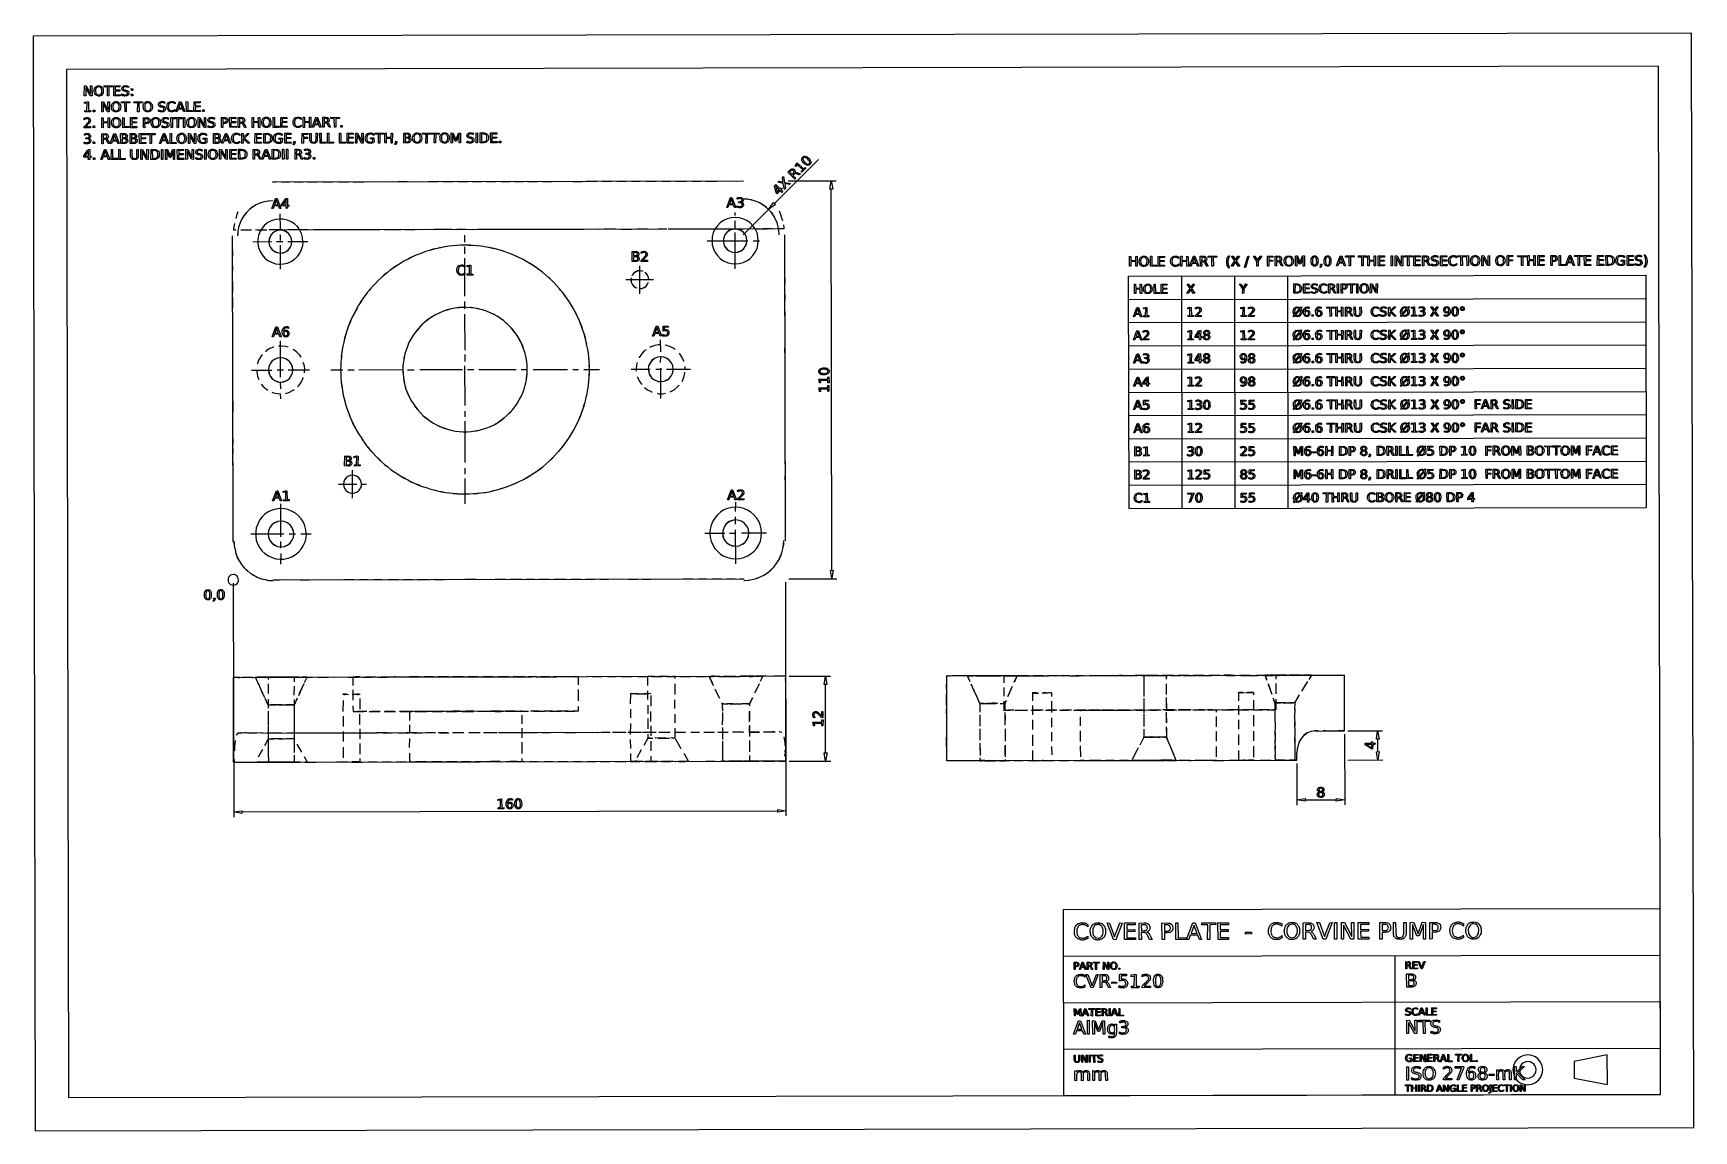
# Model space of a CAD drawing. Header units: millimetres. Extents: x 0 to 500, y -1 to 330.
import ezdxf

# ---------------------------------------------------------------- set-up
doc = ezdxf.new("R2010")
doc.units = ezdxf.units.MM

msp = doc.modelspace()

# ---------------------------------------------------------------- linework, layer by layer
for points in [[(0.29, -0.51), (500.33, 0.45), (499.69, 330.45), (-0.32, 329.51)], [(10.33, 9.51), (490.29, 10.46), (489.73, 320.47), (9.67, 319.52)], [(239.83, 283.43), (240.27, 285.92), (240.71, 283.45)], [(223.43, 278.77), (221.4, 277.3), (222.86, 279.39)], [(80.99, 267.59), (80.9, 268.84), (80.59, 270.03), (80.07, 271.1), (79.36, 272.14), (78.44, 272.99), (77.43, 273.62), (76.29, 274.11), (75.08, 274.35), (73.9, 274.41), (72.69, 274.25), (71.47, 273.86), (70.46, 273.33), (69.46, 272.54), (68.7, 271.62), (68.05, 270.55), (67.65, 269.4), (67.42, 268.25), (67.37, 266.96), (67.61, 265.81), (68.07, 264.61), (68.67, 263.62), (69.52, 262.65), (70.46, 261.9), (71.55, 261.36), (72.7, 260.95), (73.9, 260.83), (75.12, 260.86), (76.31, 261.12), (77.42, 261.61), (78.49, 262.3), (79.38, 263.16), (80.05, 264.14), (80.6, 265.21), (80.92, 266.4), (81.03, 267.61)], [(77.69, 267.61), (77.53, 268.49), (77.18, 269.33), (76.61, 270.04), (75.92, 270.64), (75.12, 270.99), (74.2, 271.07), (73.32, 270.96), (72.43, 270.59), (71.76, 270.05), (71.21, 269.35), (70.83, 268.52), (70.72, 267.63), (70.83, 266.73), (71.21, 265.85), (71.73, 265.14), (72.49, 264.64), (73.34, 264.28), (74.21, 264.17), (75.08, 264.24), (75.94, 264.62), (76.66, 265.19), (77.2, 265.89), (77.55, 266.7), (77.65, 267.59)], [(218.28, 267.87), (218.18, 269.11), (217.9, 270.3), (217.37, 271.41), (216.66, 272.35), (215.81, 273.25), (214.81, 273.95), (213.66, 274.47), (212.51, 274.73), (211.32, 274.83), (210.09, 274.75), (208.87, 274.45), (207.81, 273.93), (206.83, 273.23), (205.96, 272.37), (205.21, 271.35), (204.72, 270.23), (204.42, 269.04), (204.34, 267.88), (204.4, 266.64), (204.76, 265.46), (205.29, 264.35), (205.96, 263.38), (206.83, 262.53), (207.81, 261.81), (208.9, 261.31), (210.13, 260.98), (211.34, 260.9), (212.55, 260.99), (213.73, 261.31), (214.83, 261.81), (215.79, 262.53), (216.67, 263.37), (217.33, 264.38), (217.91, 265.51), (218.19, 266.65), (218.27, 267.9)], [(214.86, 267.86), (214.74, 268.83), (214.4, 269.64), (213.78, 270.38), (213.07, 270.94), (212.24, 271.27), (211.27, 271.42), (210.38, 271.28), (209.54, 270.98), (208.76, 270.39), (208.19, 269.65), (207.9, 268.78), (207.74, 267.85), (207.9, 266.96), (208.24, 266.06), (208.78, 265.37), (209.55, 264.82), (210.36, 264.45), (211.31, 264.34), (212.19, 264.48), (213.05, 264.79), (213.83, 265.34), (214.37, 266.14), (214.76, 266.99), (214.83, 267.86)], [(167.39, 229.07), (167.36, 230.32), (167.31, 231.5), (167.22, 232.68), (167.08, 233.86), (166.86, 235.07), (166.64, 236.29), (166.42, 237.41), (166.12, 238.6), (165.78, 239.79), (165.43, 240.92), (165.02, 242.06), (164.6, 243.13), (164.14, 244.23), (163.61, 245.37), (163.11, 246.43), (162.49, 247.51), (161.89, 248.53), (161.28, 249.56), (160.57, 250.53), (159.86, 251.51), (159.12, 252.49), (158.39, 253.37), (157.58, 254.26), (156.79, 255.13), (155.93, 256.03), (155.02, 256.8), (154.13, 257.63), (153.18, 258.4), (152.25, 259.14), (151.27, 259.79), (150.26, 260.46), (149.25, 261.09), (148.23, 261.75), (147.16, 262.27), (146.1, 262.83), (144.97, 263.31), (143.91, 263.82), (142.78, 264.24), (141.63, 264.65), (140.48, 264.98), (139.34, 265.31), (138.18, 265.56), (136.97, 265.86), (135.77, 266.04), (134.62, 266.2), (133.4, 266.33), (132.19, 266.42), (130.99, 266.47), (129.8, 266.54), (128.6, 266.52), (127.41, 266.4), (126.18, 266.3), (125.03, 266.2), (123.79, 266.04), (122.61, 265.78), (121.49, 265.57), (120.3, 265.25), (119.14, 264.96), (117.99, 264.59), (116.88, 264.16), (115.75, 263.72), (114.66, 263.3), (113.53, 262.78), (112.48, 262.25), (111.39, 261.68), (110.4, 261.02), (109.37, 260.41), (108.4, 259.73), (107.38, 259.06), (106.46, 258.3), (105.53, 257.54), (104.6, 256.72), (103.72, 255.89), (102.89, 255.02), (102.05, 254.2), (101.28, 253.26), (100.49, 252.37), (99.76, 251.39), (99.1, 250.43), (98.44, 249.39), (97.79, 248.43), (97.15, 247.32), (96.63, 246.28), (96.02, 245.22), (95.54, 244.12), (95.09, 243.02), (94.63, 241.91), (94.27, 240.75), (93.9, 239.59), (93.57, 238.47), (93.31, 237.28), (93.05, 236.09), (92.85, 234.95), (92.67, 233.71), (92.58, 232.55), (92.43, 231.35), (92.38, 230.12), (92.37, 228.93), (92.39, 227.74), (92.45, 226.57), (92.56, 225.37), (92.67, 224.16), (92.88, 222.94), (93.07, 221.8), (93.32, 220.59), (93.6, 219.44), (93.92, 218.27), (94.31, 217.12), (94.69, 216.03), (95.12, 214.89), (95.61, 213.79), (96.15, 212.67), (96.65, 211.63), (97.23, 210.56), (97.87, 209.53), (98.51, 208.52), (99.16, 207.51), (99.89, 206.55), (100.59, 205.57), (101.35, 204.68), (102.17, 203.78), (102.99, 202.89), (103.85, 202.05), (104.71, 201.19), (105.64, 200.44), (106.55, 199.68), (107.52, 198.91), (108.51, 198.19), (109.5, 197.57), (110.48, 196.9), (111.52, 196.33), (112.58, 195.75), (113.67, 195.19), (114.74, 194.69), (115.86, 194.2), (116.96, 193.79), (118.14, 193.43), (119.26, 193.04), (120.45, 192.74), (121.59, 192.47), (122.76, 192.18), (123.99, 191.99), (125.15, 191.84), (126.32, 191.72), (127.54, 191.61), (128.74, 191.52), (129.94, 191.51), (131.18, 191.52), (132.36, 191.61), (133.57, 191.73), (134.72, 191.83), (135.91, 192), (137.12, 192.2), (138.26, 192.49), (139.46, 192.78), (140.58, 193.1), (141.79, 193.45), (142.86, 193.85), (144.01, 194.28), (145.14, 194.75), (146.19, 195.25), (147.31, 195.8), (148.37, 196.38), (149.41, 196.98), (150.43, 197.66), (151.39, 198.32), (152.4, 199.02), (153.28, 199.72), (154.21, 200.53), (155.14, 201.29), (156.04, 202.16), (156.89, 202.98), (157.67, 203.89), (158.45, 204.79), (159.23, 205.67), (159.98, 206.66), (160.67, 207.63), (161.34, 208.63), (161.99, 209.64), (162.62, 210.69), (163.17, 211.74), (163.67, 212.83), (164.16, 213.91), (164.69, 214.99), (165.09, 216.15), (165.48, 217.25), (165.85, 218.39), (166.14, 219.57), (166.44, 220.71), (166.7, 221.93), (166.9, 223.13), (167.09, 224.27), (167.22, 225.5), (167.34, 226.67), (167.36, 227.91), (167.35, 229.06)], [(148.61, 229.07), (148.61, 230.23), (148.48, 231.47), (148.27, 232.61), (148, 233.84), (147.64, 234.94), (147.25, 236.07), (146.78, 237.2), (146.18, 238.28), (145.58, 239.26), (144.85, 240.25), (144.11, 241.17), (143.32, 242.09), (142.45, 242.96), (141.52, 243.67), (140.56, 244.4), (139.54, 245.08), (138.49, 245.68), (137.43, 246.17), (136.31, 246.64), (135.18, 247.01), (134.04, 247.28), (132.84, 247.51), (131.68, 247.66), (130.43, 247.75), (129.24, 247.79), (128.02, 247.7), (126.88, 247.53), (125.67, 247.3), (124.53, 246.99), (123.4, 246.62), (122.25, 246.16), (121.18, 245.61), (120.11, 245.05), (119.1, 244.36), (118.18, 243.65), (117.25, 242.88), (116.41, 242.02), (115.56, 241.14), (114.85, 240.21), (114.16, 239.24), (113.53, 238.18), (112.96, 237.14), (112.48, 236), (112.09, 234.87), (111.76, 233.73), (111.48, 232.55), (111.31, 231.38), (111.13, 230.21), (111.11, 228.99), (111.18, 227.79), (111.32, 226.6), (111.48, 225.4), (111.74, 224.2), (112.06, 223.1), (112.5, 221.97), (112.98, 220.89), (113.57, 219.76), (114.19, 218.77), (114.9, 217.75), (115.6, 216.85), (116.44, 215.98), (117.27, 215.12), (118.19, 214.34), (119.17, 213.64), (120.2, 212.98), (121.22, 212.39), (122.29, 211.86), (123.44, 211.44), (124.55, 211.02), (125.71, 210.72), (126.89, 210.49), (128.12, 210.36), (129.29, 210.26), (130.54, 210.26), (131.7, 210.35), (132.88, 210.51), (134.1, 210.71), (135.26, 211.08), (136.41, 211.41), (137.53, 211.89), (138.62, 212.38), (139.64, 212.98), (140.62, 213.65), (141.6, 214.41), (142.5, 215.14), (143.36, 215.97), (144.16, 216.9), (144.93, 217.82), (145.62, 218.8), (146.2, 219.86), (146.77, 220.88), (147.28, 222), (147.69, 223.15), (148.02, 224.33), (148.32, 225.48), (148.49, 226.63), (148.58, 227.89), (148.6, 229.05)], [(77.95, 228.89), (77.81, 229.89), (77.45, 230.72), (76.86, 231.51), (76.12, 232.06), (75.19, 232.47), (74.25, 232.55), (73.33, 232.44), (72.44, 232.07), (71.67, 231.52), (71.08, 230.72), (70.7, 229.88), (70.62, 228.92), (70.77, 227.93), (71.11, 227.05), (71.67, 226.33), (72.48, 225.75), (73.37, 225.39), (74.28, 225.26), (75.22, 225.4), (76.13, 225.7), (76.91, 226.31), (77.44, 227.11), (77.85, 227.99), (77.93, 228.88)], [(192.65, 229.16), (192.48, 230.12), (192.13, 231.03), (191.53, 231.76), (190.77, 232.38), (189.84, 232.77), (188.88, 232.86), (187.92, 232.77), (186.99, 232.37), (186.18, 231.81), (185.65, 230.98), (185.23, 230.12), (185.13, 229.13), (185.27, 228.16), (185.64, 227.25), (186.2, 226.46), (187.01, 225.9), (187.91, 225.54), (188.92, 225.4), (189.82, 225.5), (190.73, 225.86), (191.53, 226.45), (192.15, 227.28), (192.5, 228.19), (192.65, 229.13)], [(82, 179.5), (81.87, 180.7), (81.59, 181.93), (81.15, 183.06), (80.47, 184.03), (79.65, 184.95), (78.71, 185.75), (77.6, 186.37), (76.49, 186.81), (75.3, 187.02), (74.07, 187.09), (72.83, 186.95), (71.68, 186.6), (70.53, 186.08), (69.51, 185.4), (68.62, 184.52), (67.89, 183.57), (67.37, 182.41), (66.94, 181.28), (66.78, 180.08), (66.79, 178.82), (66.94, 177.62), (67.34, 176.49), (67.92, 175.34), (68.63, 174.35), (69.53, 173.55), (70.58, 172.86), (71.7, 172.34), (72.84, 171.98), (74.07, 171.86), (75.28, 171.87), (76.5, 172.12), (77.69, 172.59), (78.74, 173.22), (79.7, 174), (80.47, 174.88), (81.11, 175.9), (81.65, 177.04), (81.95, 178.28), (82.03, 179.47)], [(219.26, 179.71), (219.17, 180.96), (218.9, 182.17), (218.42, 183.27), (217.77, 184.29), (216.97, 185.25), (216.06, 186.01), (215.01, 186.65), (213.9, 187.15), (212.69, 187.41), (211.46, 187.49), (210.21, 187.44), (209.03, 187.16), (207.92, 186.68), (206.89, 186), (205.96, 185.26), (205.14, 184.26), (204.53, 183.28), (204.08, 182.1), (203.79, 180.9), (203.64, 179.68), (203.78, 178.49), (204.08, 177.29), (204.55, 176.14), (205.16, 175.1), (205.95, 174.23), (206.88, 173.41), (207.94, 172.78), (209.08, 172.33), (210.3, 172.02), (211.48, 171.96), (212.68, 172.04), (213.93, 172.34), (215.04, 172.81), (216.08, 173.43), (217.02, 174.25), (217.81, 175.16), (218.45, 176.19), (218.92, 177.33), (219.15, 178.49), (219.29, 179.75)], [(78.23, 179.44), (78.12, 180.46), (77.7, 181.4), (77.1, 182.24), (76.29, 182.84), (75.36, 183.22), (74.33, 183.35), (73.33, 183.2), (72.41, 182.82), (71.62, 182.21), (70.99, 181.42), (70.63, 180.44), (70.52, 179.46), (70.6, 178.47), (71, 177.5), (71.66, 176.73), (72.44, 176.13), (73.35, 175.69), (74.36, 175.59), (75.41, 175.72), (76.32, 176.1), (77.11, 176.76), (77.73, 177.55), (78.14, 178.49), (78.24, 179.5)], [(215.41, 179.72), (215.31, 180.78), (214.93, 181.7), (214.23, 182.55), (213.41, 183.19), (212.52, 183.53), (211.45, 183.7), (210.45, 183.53), (209.52, 183.17), (208.64, 182.53), (208.07, 181.68), (207.66, 180.72), (207.49, 179.69), (207.66, 178.7), (208.01, 177.71), (208.65, 176.93), (209.46, 176.29), (210.43, 175.91), (211.47, 175.74), (212.49, 175.92), (213.43, 176.33), (214.28, 176.96), (214.9, 177.75), (215.32, 178.68), (215.4, 179.76)], [(61.58, 165.65), (61.51, 166.04), (61.35, 166.45), (61.11, 166.79), (60.79, 167.02), (60.39, 167.19), (60.02, 167.26), (59.6, 167.17), (59.21, 167.03), (58.9, 166.75), (58.58, 166.44), (58.44, 166.06), (58.43, 165.66), (58.47, 165.25), (58.6, 164.82), (58.85, 164.53), (59.18, 164.26), (59.59, 164.08), (59.98, 164.06), (60.43, 164.08), (60.81, 164.22), (61.12, 164.5), (61.37, 164.85), (61.54, 165.23), (61.62, 165.62)], [(240.88, 168.5), (240.48, 165.98), (240.1, 168.47)], [(238.16, 134.06), (238.52, 136.58), (238.95, 134.08)], [(404.66, 117.57), (405.01, 120.1), (405.44, 117.59)], [(239.03, 113.47), (238.57, 110.97), (238.18, 113.49)], [(405.46, 113.82), (405.06, 111.27), (404.62, 113.78)], [(62.62, 95.2), (60.11, 95.66), (62.64, 96.02)], [(224.13, 96.36), (226.61, 95.98), (224.15, 95.55)], [(383.15, 98.85), (380.66, 99.28), (383.2, 99.68)], [(392.57, 99.72), (395.1, 99.25), (392.54, 98.89)], [(310.28, 10.11), (490.32, 10.49), (490.22, 66.46), (310.18, 66.14)], [(454.8, 17.86), (454.61, 19.03), (454.15, 20.14), (453.46, 21.06), (452.56, 21.78), (451.47, 22.24), (450.29, 22.36), (449.1, 22.24), (448.06, 21.78), (447.07, 21.03), (446.38, 20.15), (445.93, 19.04), (445.78, 17.91), (445.94, 16.72), (446.42, 15.61), (447.12, 14.67), (448.02, 13.96), (449.11, 13.51), (450.3, 13.39), (451.46, 13.56), (452.57, 14.03), (453.5, 14.72), (454.18, 15.65), (454.64, 16.74), (454.81, 17.91)], [(452.78, 17.91), (452.67, 18.54), (452.42, 19.14), (452.07, 19.64), (451.52, 20.03), (450.95, 20.3), (450.27, 20.39), (449.65, 20.33), (449, 20.02), (448.48, 19.65), (448.13, 19.11), (447.86, 18.55), (447.76, 17.89), (447.88, 17.22), (448.12, 16.6), (448.51, 16.08), (449.06, 15.71), (449.61, 15.49), (450.31, 15.38), (450.91, 15.49), (451.54, 15.74), (452.06, 16.14), (452.45, 16.61), (452.73, 17.25), (452.76, 17.92)], [(464.28, 15.39), (474.31, 13.43), (474.25, 22.41), (464.29, 20.39)]]:
    msp.add_lwpolyline(points, close=True)
for points in [[(15.14, 314.57), (15.67, 314.58), (17.03, 312.02), (16.99, 314.55), (17.36, 314.53), (17.41, 311.55), (16.84, 311.57), (15.51, 314.03), (15.55, 311.56), (15.09, 311.55), (15.14, 314.57)], [(19.41, 314.59), (19.73, 314.6), (20, 314.48), (20.24, 314.4), (20.41, 314.18), (20.57, 313.94), (20.72, 313.71), (20.77, 313.39), (20.8, 313.05), (20.79, 312.73), (20.72, 312.44), (20.58, 312.17), (20.42, 311.94), (20.22, 311.71), (20, 311.6), (19.71, 311.51), (19.39, 311.48), (19.12, 311.56), (18.86, 311.62), (18.63, 311.74), (18.42, 311.91), (18.21, 312.17), (18.14, 312.39), (18.04, 312.73), (18.06, 313.08), (18.03, 313.42), (18.12, 313.7), (18.2, 313.95), (18.42, 314.16), (18.64, 314.4), (18.84, 314.52), (19.14, 314.58), (19.39, 314.58)], [(19.43, 314.26), (19.21, 314.23), (19.02, 314.17), (18.84, 314.11), (18.72, 313.96), (18.62, 313.75), (18.5, 313.57), (18.44, 313.29), (18.46, 313.04), (18.45, 312.79), (18.55, 312.55), (18.59, 312.32), (18.68, 312.18), (18.88, 312.04), (18.99, 311.91), (19.19, 311.83), (19.41, 311.81), (19.62, 311.83), (19.8, 311.95), (20, 312.04), (20.13, 312.19), (20.22, 312.31), (20.32, 312.55), (20.35, 312.82), (20.4, 313.07), (20.36, 313.36), (20.31, 313.55), (20.21, 313.77), (20.14, 313.95), (19.96, 314.12), (19.82, 314.21), (19.66, 314.28), (19.44, 314.25)], [(21.02, 314.58), (23.58, 314.56), (23.57, 314.24), (22.5, 314.19), (22.47, 311.56), (22.12, 311.59), (22.1, 314.23), (21.04, 314.22), (21.03, 314.58)], [(23.97, 314.57), (25.86, 314.59), (25.84, 314.24), (24.37, 314.21), (24.36, 313.34), (25.82, 313.36), (25.77, 312.97), (24.38, 312.99), (24.38, 311.88), (25.87, 311.94), (25.92, 311.56), (23.96, 311.58), (23.96, 314.58)], [(28.37, 314.48), (28.37, 314.1), (28.25, 314.13), (28.14, 314.15), (28.05, 314.21), (27.92, 314.23), (27.79, 314.25), (27.7, 314.28), (27.61, 314.29), (27.53, 314.29), (27.33, 314.31), (27.19, 314.3), (27.08, 314.24), (26.99, 314.16), (26.94, 314.09), (26.87, 314.04), (26.83, 313.95), (26.85, 313.77), (26.84, 313.71), (26.82, 313.66), (26.91, 313.52), (26.97, 313.52), (27.02, 313.46), (27.1, 313.39), (27.23, 313.35), (27.37, 313.34), (27.63, 313.29), (27.89, 313.22), (28.01, 313.2), (28.2, 313.11), (28.32, 313), (28.4, 312.9), (28.49, 312.72), (28.54, 312.57), (28.52, 312.43), (28.53, 312.21), (28.47, 312.04), (28.35, 311.88), (28.27, 311.74), (28.06, 311.62), (27.88, 311.57), (27.64, 311.49), (27.42, 311.53), (27.26, 311.55), (27.16, 311.49), (27.02, 311.57), (26.93, 311.59), (26.84, 311.58), (26.68, 311.6), (26.57, 311.68), (26.41, 311.7), (26.42, 312.15), (26.59, 312.03), (26.69, 312.03), (26.79, 311.95), (26.95, 311.92), (27.03, 311.86), (27.18, 311.87), (27.27, 311.88), (27.35, 311.87), (27.53, 311.85), (27.71, 311.86), (27.79, 311.94), (27.94, 311.99), (27.97, 312.04), (28.09, 312.12), (28.07, 312.23), (28.14, 312.36), (28.07, 312.45), (28.1, 312.56), (28, 312.67), (28, 312.7), (27.87, 312.75), (27.8, 312.8), (27.7, 312.84), (27.54, 312.87), (27.31, 312.95), (27.04, 312.99), (26.88, 313.05), (26.74, 313.14), (26.64, 313.21), (26.53, 313.37), (26.48, 313.48), (26.43, 313.58), (26.44, 313.78), (26.43, 313.95), (26.47, 314.11), (26.56, 314.26), (26.7, 314.39), (26.86, 314.47), (27.03, 314.56), (27.25, 314.58), (27.5, 314.63), (27.59, 314.61), (27.7, 314.62), (27.77, 314.58), (27.91, 314.57), (27.98, 314.55), (28.09, 314.53), (28.25, 314.48), (28.32, 314.46)], [(29.23, 313.72), (29.69, 313.68), (29.66, 313.16), (29.27, 313.16), (29.22, 313.73)], [(29.22, 312.06), (29.7, 312.07), (29.68, 311.56), (29.27, 311.57), (29.24, 312.05)], [(15.22, 307.1), (15.89, 307.09), (15.9, 309.37), (15.19, 309.24), (15.18, 309.64), (15.92, 309.78), (16.32, 309.74), (16.31, 307.1), (16.94, 307.1), (16.99, 306.78), (15.21, 306.78), (15.21, 307.1)], [(17.77, 307.29), (18.23, 307.25), (18.22, 306.75), (17.77, 306.78), (17.79, 307.25)], [(20.38, 309.75), (20.92, 309.76), (22.25, 307.26), (22.22, 309.78), (22.63, 309.78), (22.61, 306.78), (22.1, 306.76), (20.79, 309.26), (20.77, 306.75), (20.34, 306.77), (20.35, 309.78)], [(24.62, 309.83), (24.99, 309.82), (25.19, 309.7), (25.44, 309.61), (25.7, 309.43), (25.83, 309.16), (25.98, 308.91), (26.04, 308.62), (26.07, 308.3), (26.04, 307.96), (25.97, 307.64), (25.83, 307.36), (25.65, 307.12), (25.49, 306.94), (25.22, 306.79), (24.93, 306.74), (24.63, 306.7), (24.33, 306.76), (24.07, 306.82), (23.88, 306.93), (23.63, 307.09), (23.52, 307.33), (23.33, 307.65), (23.26, 307.92), (23.29, 308.26), (23.27, 308.6), (23.34, 308.92), (23.47, 309.14), (23.66, 309.37), (23.87, 309.55), (24.07, 309.74), (24.35, 309.81), (24.63, 309.8)], [(24.63, 309.47), (24.44, 309.44), (24.24, 309.43), (24.1, 309.31), (23.94, 309.16), (23.84, 308.96), (23.78, 308.78), (23.69, 308.54), (23.72, 308.29), (23.71, 307.96), (23.8, 307.72), (23.87, 307.54), (23.97, 307.37), (24.12, 307.21), (24.23, 307.14), (24.48, 307.08), (24.66, 307.01), (24.9, 307.05), (25.08, 307.13), (25.25, 307.25), (25.4, 307.36), (25.46, 307.55), (25.52, 307.76), (25.6, 308.02), (25.65, 308.29), (25.57, 308.51), (25.57, 308.74), (25.44, 309.02), (25.32, 309.15), (25.18, 309.28), (25.04, 309.4), (24.86, 309.47), (24.67, 309.53)], [(26.26, 309.8), (28.8, 309.8), (28.77, 309.45), (27.74, 309.41), (27.73, 306.81), (27.37, 306.76), (27.31, 309.43), (26.28, 309.45), (26.25, 309.75)], [(30.05, 309.77), (32.6, 309.75), (32.6, 309.44), (31.57, 309.43), (31.58, 306.75), (31.17, 306.78), (31.18, 309.47), (30.05, 309.43), (30.11, 309.79)], [(34.21, 309.84), (34.5, 309.78), (34.8, 309.71), (35, 309.57), (35.22, 309.38), (35.38, 309.2), (35.54, 308.96), (35.57, 308.59), (35.6, 308.3), (35.62, 307.91), (35.53, 307.62), (35.41, 307.35), (35.21, 307.12), (35.03, 306.95), (34.83, 306.81), (34.57, 306.76), (34.26, 306.73), (33.96, 306.75), (33.67, 306.8), (33.4, 306.95), (33.23, 307.14), (33.07, 307.34), (32.92, 307.65), (32.89, 307.97), (32.81, 308.28), (32.87, 308.6), (32.93, 308.9), (33.05, 309.21), (33.21, 309.45), (33.44, 309.58), (33.64, 309.72), (33.93, 309.83), (34.25, 309.83)], [(34.23, 309.52), (34.04, 309.51), (33.85, 309.4), (33.66, 309.36), (33.55, 309.16), (33.41, 309.01), (33.36, 308.8), (33.31, 308.54), (33.29, 308.31), (33.29, 307.98), (33.33, 307.8), (33.44, 307.54), (33.53, 307.4), (33.64, 307.24), (33.86, 307.16), (34, 307.07), (34.21, 307.07), (34.45, 307.08), (34.66, 307.11), (34.81, 307.22), (34.97, 307.39), (35.08, 307.6), (35.1, 307.8), (35.2, 308), (35.21, 308.31), (35.15, 308.56), (35.13, 308.76), (35.05, 308.98), (34.93, 309.18), (34.81, 309.29), (34.65, 309.41), (34.44, 309.46), (34.24, 309.5)], [(39.36, 309.67), (39.36, 309.31), (39.26, 309.38), (39.17, 309.39), (38.99, 309.44), (38.92, 309.49), (38.84, 309.46), (38.75, 309.52), (38.62, 309.54), (38.55, 309.54), (38.34, 309.52), (38.24, 309.51), (38.13, 309.41), (38, 309.37), (37.94, 309.34), (37.9, 309.26), (37.86, 309.14), (37.82, 309.03), (37.88, 308.94), (37.89, 308.87), (37.9, 308.78), (37.92, 308.71), (38.05, 308.69), (38.13, 308.65), (38.28, 308.56), (38.39, 308.55), (38.67, 308.5), (38.87, 308.49), (39.06, 308.39), (39.22, 308.32), (39.33, 308.22), (39.42, 308.07), (39.5, 307.92), (39.51, 307.8), (39.56, 307.6), (39.51, 307.4), (39.45, 307.27), (39.41, 307.09), (39.25, 307), (39.08, 306.85), (38.91, 306.78), (38.69, 306.76), (38.37, 306.73), (38.27, 306.75), (38.19, 306.78), (38.05, 306.78), (37.93, 306.81), (37.82, 306.83), (37.72, 306.81), (37.58, 306.85), (37.43, 306.89), (37.48, 307.31), (37.55, 307.25), (37.67, 307.21), (37.84, 307.17), (37.91, 307.12), (38.08, 307.12), (38.16, 307.07), (38.26, 307.08), (38.4, 307.05), (38.59, 307.07), (38.73, 307.07), (38.81, 307.13), (38.94, 307.21), (39.02, 307.3), (39.05, 307.38), (39.11, 307.46), (39.1, 307.57), (39.12, 307.72), (39.07, 307.79), (39.05, 307.88), (38.95, 307.97), (38.9, 307.97), (38.77, 308.06), (38.69, 308.1), (38.52, 308.13), (38.32, 308.16), (38.11, 308.19), (37.87, 308.32), (37.73, 308.35), (37.66, 308.48), (37.51, 308.59), (37.47, 308.72), (37.41, 308.82), (37.45, 308.99), (37.43, 309.15), (37.53, 309.35), (37.57, 309.46), (37.72, 309.6), (37.85, 309.7), (38.01, 309.8), (38.24, 309.86), (38.47, 309.84), (38.59, 309.83), (38.69, 309.81), (38.82, 309.85), (38.92, 309.8), (39, 309.82), (39.15, 309.76), (39.24, 309.76), (39.37, 309.72)], [(42.44, 309.56), (42.43, 309.17), (42.34, 309.25), (42.18, 309.31), (42.1, 309.37), (42.01, 309.4), (41.89, 309.47), (41.71, 309.51), (41.6, 309.51), (41.47, 309.52), (41.23, 309.51), (41.07, 309.42), (40.86, 309.36), (40.68, 309.23), (40.55, 309.04), (40.49, 308.8), (40.47, 308.59), (40.4, 308.31), (40.47, 307.99), (40.51, 307.75), (40.56, 307.54), (40.71, 307.36), (40.87, 307.26), (41.05, 307.17), (41.22, 307.1), (41.5, 307.05), (41.64, 307.1), (41.76, 307.11), (41.85, 307.15), (41.96, 307.15), (42.12, 307.23), (42.18, 307.32), (42.29, 307.36), (42.4, 307.44), (42.42, 307), (42.32, 306.95), (42.23, 306.89), (42.08, 306.86), (42, 306.81), (41.87, 306.8), (41.72, 306.72), (41.63, 306.76), (41.45, 306.77), (41.13, 306.76), (40.85, 306.83), (40.58, 306.98), (40.43, 307.16), (40.22, 307.36), (40.12, 307.68), (40.03, 307.97), (39.98, 308.29), (40.03, 308.65), (40.1, 308.96), (40.21, 309.18), (40.38, 309.43), (40.64, 309.61), (40.86, 309.74), (41.14, 309.8), (41.44, 309.86), (41.56, 309.81), (41.75, 309.85), (41.86, 309.82), (41.98, 309.8), (42.11, 309.71), (42.22, 309.69), (42.32, 309.66), (42.45, 309.58)], [(43.82, 309.84), (44.31, 309.79), (45.43, 306.84), (44.98, 306.79), (44.76, 307.54), (43.36, 307.55), (43.12, 306.79), (42.65, 306.8), (43.79, 309.79)], [(44.05, 309.4), (43.52, 307.92), (44.64, 307.92), (44.05, 309.44)], [(45.89, 309.81), (46.29, 309.8), (46.28, 307.16), (47.7, 307.17), (47.76, 306.8), (45.86, 306.79), (45.84, 309.81)], [(48.14, 309.79), (50.02, 309.83), (50.05, 309.45), (48.53, 309.48), (48.59, 308.59), (50.01, 308.55), (49.98, 308.26), (48.58, 308.26), (48.54, 307.18), (50.09, 307.12), (50.09, 306.83), (48.15, 306.83), (48.16, 309.81)], [(50.82, 307.33), (51.24, 307.33), (51.18, 306.81), (50.82, 306.84), (50.78, 307.36)], [(15.55, 302.31), (16.92, 302.27), (16.95, 301.93), (15.03, 301.92), (15.05, 302.27), (15.16, 302.45), (15.3, 302.56), (15.5, 302.75), (15.67, 302.93), (15.84, 303.1), (15.97, 303.3), (16.09, 303.35), (16.15, 303.44), (16.24, 303.58), (16.36, 303.64), (16.41, 303.74), (16.46, 303.82), (16.49, 303.9), (16.52, 303.99), (16.48, 304.06), (16.51, 304.1), (16.47, 304.27), (16.48, 304.33), (16.44, 304.44), (16.37, 304.48), (16.23, 304.56), (16.14, 304.65), (16.06, 304.68), (15.88, 304.68), (15.79, 304.63), (15.69, 304.64), (15.61, 304.62), (15.48, 304.59), (15.43, 304.53), (15.31, 304.5), (15.18, 304.46), (15.03, 304.37), (15.03, 304.84), (15.17, 304.85), (15.28, 304.92), (15.4, 304.94), (15.5, 304.93), (15.59, 304.97), (15.74, 305), (15.77, 305), (15.87, 304.98), (16.12, 304.98), (16.33, 304.94), (16.51, 304.89), (16.62, 304.75), (16.75, 304.68), (16.84, 304.49), (16.88, 304.35), (16.91, 304.13), (16.92, 304.04), (16.9, 303.99), (16.89, 303.92), (16.88, 303.81), (16.82, 303.74), (16.73, 303.62), (16.71, 303.51), (16.57, 303.41), (16.59, 303.38), (16.53, 303.29), (16.43, 303.21), (16.28, 303.07), (16.12, 302.91), (15.99, 302.74), (15.72, 302.51), (15.51, 302.26)], [(17.82, 302.5), (18.19, 302.48), (18.24, 301.98), (17.76, 301.94), (17.79, 302.48)], [(20.4, 304.93), (20.75, 304.97), (20.8, 303.75), (22.24, 303.73), (22.24, 304.98), (22.64, 304.93), (22.63, 301.96), (22.25, 301.97), (22.28, 303.38), (20.79, 303.41), (20.81, 301.93), (20.4, 301.98), (20.38, 304.99)], [(24.7, 305.01), (24.99, 304.99), (25.26, 304.91), (25.46, 304.79), (25.7, 304.59), (25.88, 304.4), (25.95, 304.1), (26.02, 303.83), (26.1, 303.46), (26.07, 303.1), (26, 302.8), (25.88, 302.53), (25.71, 302.33), (25.46, 302.14), (25.25, 302.01), (24.98, 301.94), (24.69, 301.87), (24.39, 301.91), (24.13, 302.03), (23.91, 302.13), (23.7, 302.34), (23.49, 302.57), (23.42, 302.8), (23.32, 303.11), (23.3, 303.43), (23.3, 303.77), (23.41, 304.12), (23.53, 304.39), (23.65, 304.61), (23.89, 304.81), (24.13, 304.94), (24.41, 305.03), (24.68, 305.05)], [(24.65, 304.72), (24.46, 304.64), (24.28, 304.62), (24.13, 304.53), (23.98, 304.39), (23.87, 304.19), (23.82, 304), (23.75, 303.77), (23.72, 303.45), (23.74, 303.17), (23.82, 302.99), (23.86, 302.75), (23.97, 302.57), (24.16, 302.44), (24.32, 302.34), (24.45, 302.27), (24.66, 302.25), (24.89, 302.27), (25.09, 302.3), (25.26, 302.45), (25.41, 302.6), (25.48, 302.71), (25.57, 302.96), (25.6, 303.21), (25.65, 303.47), (25.6, 303.75), (25.58, 303.99), (25.5, 304.2), (25.35, 304.38), (25.24, 304.52), (25.06, 304.61), (24.89, 304.64), (24.67, 304.68)], [(26.72, 304.99), (27.11, 304.97), (27.12, 302.33), (28.55, 302.3), (28.55, 301.99), (26.74, 301.94), (26.73, 304.99)], [(29, 305), (30.91, 305), (30.89, 304.66), (29.42, 304.65), (29.37, 303.76), (30.86, 303.73), (30.83, 303.38), (29.41, 303.39), (29.38, 302.31), (30.91, 302.35), (30.95, 301.95), (29.02, 301.96), (28.98, 304.99)], [(32.89, 304.95), (33.84, 304.99), (34.05, 305), (34.26, 304.92), (34.44, 304.84), (34.56, 304.77), (34.69, 304.63), (34.75, 304.49), (34.85, 304.31), (34.81, 304.06), (34.83, 303.89), (34.8, 303.73), (34.68, 303.56), (34.58, 303.42), (34.43, 303.35), (34.27, 303.27), (34.08, 303.23), (33.81, 303.22), (33.28, 303.18), (33.31, 301.96), (32.88, 301.99), (32.91, 304.98)], [(33.28, 304.68), (33.34, 303.51), (33.86, 303.55), (33.93, 303.54), (34.04, 303.58), (34.16, 303.6), (34.26, 303.65), (34.31, 303.76), (34.35, 303.86), (34.37, 303.97), (34.39, 304.07), (34.38, 304.22), (34.37, 304.3), (34.36, 304.43), (34.25, 304.52), (34.16, 304.58), (34.07, 304.62), (33.96, 304.66), (33.84, 304.65), (33.28, 304.62)], [(36.57, 305.01), (36.92, 305.05), (37.14, 304.93), (37.43, 304.78), (37.64, 304.59), (37.75, 304.39), (37.93, 304.14), (38, 303.8), (38.01, 303.5), (37.96, 303.17), (37.92, 302.86), (37.78, 302.62), (37.64, 302.39), (37.45, 302.18), (37.15, 302.03), (36.92, 301.96), (36.58, 301.97), (36.31, 301.96), (36.06, 302.01), (35.77, 302.13), (35.59, 302.39), (35.4, 302.61), (35.31, 302.86), (35.23, 303.14), (35.21, 303.51), (35.24, 303.81), (35.29, 304.15), (35.4, 304.39), (35.6, 304.65), (35.81, 304.81), (36.06, 304.91), (36.32, 305.01), (36.63, 305.07)], [(36.63, 304.74), (36.42, 304.72), (36.21, 304.62), (36.01, 304.53), (35.88, 304.36), (35.77, 304.21), (35.68, 304), (35.63, 303.78), (35.63, 303.45), (35.67, 303.22), (35.69, 302.96), (35.81, 302.8), (35.93, 302.56), (36.02, 302.41), (36.2, 302.35), (36.38, 302.31), (36.62, 302.29), (36.84, 302.29), (37, 302.37), (37.17, 302.44), (37.33, 302.57), (37.45, 302.78), (37.52, 302.98), (37.56, 303.2), (37.54, 303.47), (37.52, 303.75), (37.52, 304), (37.4, 304.22), (37.31, 304.41), (37.17, 304.52), (36.98, 304.65), (36.83, 304.73), (36.62, 304.7)], [(40.42, 304.92), (40.39, 304.47), (40.32, 304.58), (40.18, 304.62), (40.08, 304.62), (40.01, 304.69), (39.86, 304.68), (39.76, 304.7), (39.66, 304.7), (39.62, 304.73), (39.4, 304.68), (39.33, 304.65), (39.2, 304.67), (39.06, 304.59), (38.98, 304.51), (38.96, 304.41), (38.92, 304.33), (38.91, 304.22), (38.92, 304.12), (38.9, 304.04), (39, 303.95), (39.01, 303.92), (39.1, 303.89), (39.17, 303.81), (39.35, 303.83), (39.49, 303.75), (39.69, 303.73), (39.92, 303.63), (40.14, 303.57), (40.26, 303.54), (40.37, 303.44), (40.46, 303.31), (40.53, 303.13), (40.56, 303.01), (40.63, 302.79), (40.62, 302.59), (40.54, 302.44), (40.45, 302.27), (40.29, 302.13), (40.16, 302.08), (39.93, 302.02), (39.7, 301.98), (39.49, 301.94), (39.34, 301.91), (39.23, 301.98), (39.1, 301.93), (39.03, 301.96), (38.85, 301.99), (38.74, 302.05), (38.67, 302.06), (38.54, 302.15), (38.48, 302.54), (38.63, 302.47), (38.76, 302.41), (38.84, 302.36), (38.98, 302.34), (39.08, 302.3), (39.21, 302.29), (39.37, 302.29), (39.46, 302.24), (39.6, 302.24), (39.79, 302.27), (39.89, 302.37), (39.98, 302.41), (40.09, 302.45), (40.14, 302.58), (40.18, 302.66), (40.2, 302.76), (40.19, 302.92), (40.12, 302.96), (40.08, 303.1), (40.04, 303.15), (39.98, 303.2), (39.9, 303.22), (39.75, 303.31), (39.63, 303.31), (39.36, 303.34), (39.17, 303.45), (38.96, 303.52), (38.83, 303.56), (38.72, 303.64), (38.61, 303.75), (38.52, 303.88), (38.47, 304.06), (38.49, 304.21), (38.49, 304.38), (38.59, 304.55), (38.66, 304.71), (38.77, 304.83), (38.92, 304.95), (39.1, 305.02), (39.34, 305.06), (39.51, 305.05), (39.65, 305.05), (39.79, 305.01), (39.84, 305.05), (40, 305.04), (40.09, 304.97), (40.17, 304.96), (40.29, 304.96), (40.39, 304.93)], [(41.27, 305.01), (41.63, 304.99), (41.65, 301.97), (41.27, 301.98), (41.21, 305)], [(42.04, 305.03), (44.59, 304.98), (44.56, 304.65), (43.5, 304.64), (43.5, 302.02), (43.12, 301.98), (43.1, 304.67), (42.02, 304.64), (42.06, 304.99)], [(44.99, 304.98), (45.35, 305.02), (45.4, 302), (44.94, 302.02), (45, 304.99)], [(47.38, 305.04), (47.67, 305), (47.98, 304.98), (48.17, 304.8), (48.4, 304.67), (48.58, 304.39), (48.72, 304.18), (48.76, 303.85), (48.8, 303.54), (48.73, 303.17), (48.7, 302.89), (48.54, 302.61), (48.37, 302.36), (48.17, 302.22), (47.98, 302.06), (47.73, 301.99), (47.38, 301.97), (47.1, 301.95), (46.82, 302.03), (46.56, 302.16), (46.39, 302.36), (46.2, 302.63), (46.09, 302.87), (46, 303.15), (46.01, 303.5), (46, 303.83), (46.11, 304.15), (46.25, 304.43), (46.39, 304.65), (46.56, 304.81), (46.82, 304.95), (47.07, 305.02), (47.41, 305.06)], [(47.4, 304.73), (47.18, 304.75), (47, 304.64), (46.84, 304.53), (46.66, 304.38), (46.58, 304.25), (46.53, 304.04), (46.48, 303.74), (46.45, 303.5), (46.49, 303.25), (46.49, 303.03), (46.56, 302.76), (46.72, 302.64), (46.81, 302.45), (46.99, 302.34), (47.16, 302.28), (47.39, 302.27), (47.58, 302.3), (47.8, 302.35), (47.97, 302.49), (48.13, 302.65), (48.22, 302.8), (48.31, 303.03), (48.32, 303.24), (48.34, 303.5), (48.32, 303.8), (48.27, 304.01), (48.23, 304.25), (48.09, 304.39), (47.99, 304.53), (47.77, 304.66), (47.6, 304.72), (47.4, 304.74)], [(49.45, 305.04), (49.95, 305.01), (51.3, 302.5), (51.32, 305.05), (51.67, 305.03), (51.71, 302.01), (51.18, 302.02), (49.78, 304.49), (49.84, 302.03), (49.45, 301.98), (49.39, 305.04)], [(54.3, 304.9), (54.3, 304.55), (54.2, 304.56), (54.08, 304.64), (53.99, 304.66), (53.85, 304.67), (53.76, 304.73), (53.64, 304.73), (53.56, 304.77), (53.44, 304.72), (53.27, 304.74), (53.19, 304.71), (53.02, 304.68), (52.96, 304.64), (52.84, 304.55), (52.79, 304.46), (52.8, 304.39), (52.76, 304.23), (52.75, 304.18), (52.77, 304.11), (52.86, 303.99), (52.92, 303.93), (53, 303.92), (53.06, 303.89), (53.22, 303.8), (53.37, 303.82), (53.59, 303.75), (53.77, 303.69), (53.98, 303.6), (54.16, 303.57), (54.24, 303.46), (54.35, 303.3), (54.44, 303.16), (54.48, 302.99), (54.47, 302.85), (54.49, 302.66), (54.39, 302.47), (54.28, 302.32), (54.21, 302.18), (54.04, 302.12), (53.83, 302), (53.62, 301.97), (53.34, 301.94), (53.2, 301.97), (53.09, 301.99), (53.03, 302), (52.88, 301.98), (52.74, 302.04), (52.65, 302.06), (52.48, 302.13), (52.37, 302.15), (52.41, 302.56), (52.51, 302.49), (52.65, 302.42), (52.75, 302.41), (52.89, 302.39), (52.97, 302.33), (53.09, 302.32), (53.21, 302.3), (53.35, 302.27), (53.47, 302.32), (53.61, 302.35), (53.73, 302.34), (53.84, 302.46), (53.98, 302.48), (54.01, 302.57), (54.07, 302.7), (54.08, 302.84), (54.02, 302.92), (54, 303), (53.99, 303.09), (53.94, 303.14), (53.87, 303.19), (53.71, 303.31), (53.65, 303.35), (53.46, 303.34), (53.22, 303.41), (52.99, 303.45), (52.85, 303.5), (52.68, 303.61), (52.56, 303.66), (52.51, 303.8), (52.44, 303.91), (52.36, 304.03), (52.37, 304.24), (52.37, 304.42), (52.44, 304.58), (52.54, 304.73), (52.63, 304.86), (52.79, 304.98), (52.95, 305.01), (53.18, 305.05), (53.45, 305.06), (53.55, 305.06), (53.59, 305.09), (53.71, 305.03), (53.81, 305.01), (53.99, 304.99), (54.07, 305.01), (54.21, 304.95), (54.28, 304.95)], [(56.39, 305.05), (57.35, 305.02), (57.6, 305.01), (57.76, 304.95), (57.98, 304.88), (58.07, 304.82), (58.18, 304.69), (58.32, 304.49), (58.33, 304.36), (58.33, 304.15), (58.3, 303.92), (58.29, 303.76), (58.22, 303.56), (58.08, 303.48), (57.98, 303.33), (57.79, 303.3), (57.55, 303.26), (57.35, 303.23), (56.85, 303.21), (56.81, 302.04), (56.44, 302.03), (56.42, 305.06)], [(56.83, 304.69), (56.85, 303.6), (57.35, 303.58), (57.47, 303.6), (57.57, 303.63), (57.67, 303.68), (57.78, 303.69), (57.82, 303.81), (57.86, 303.87), (57.93, 304.01), (57.9, 304.15), (57.91, 304.26), (57.88, 304.34), (57.83, 304.46), (57.79, 304.53), (57.71, 304.62), (57.58, 304.63), (57.48, 304.67), (57.31, 304.67), (56.85, 304.71)], [(58.92, 305.04), (60.77, 305.07), (60.78, 304.67), (59.33, 304.72), (59.32, 303.82), (60.72, 303.82), (60.76, 303.43), (59.29, 303.44), (59.31, 302.34), (60.84, 302.37), (60.84, 302.06), (58.91, 302.07), (58.89, 305.04)], [(62.91, 303.45), (63.02, 303.41), (63.05, 303.4), (63.1, 303.33), (63.16, 303.27), (63.24, 303.18), (63.31, 303.09), (63.39, 303), (63.4, 302.86), (63.85, 302.05), (63.38, 302.06), (63.01, 302.84), (62.97, 302.98), (62.9, 303.06), (62.79, 303.15), (62.7, 303.22), (62.63, 303.26), (62.57, 303.25), (62.49, 303.29), (62.34, 303.31), (61.91, 303.3), (61.88, 302.04), (61.51, 302.02), (61.46, 305.07), (62.43, 305.02), (62.68, 305.02), (62.87, 305.01), (63.02, 304.92), (63.22, 304.85), (63.31, 304.74), (63.39, 304.58), (63.41, 304.38), (63.46, 304.21), (63.44, 304.02), (63.4, 303.95), (63.38, 303.81), (63.31, 303.68), (63.22, 303.6), (63.13, 303.56), (63.07, 303.46), (62.91, 303.43)], [(61.89, 304.68), (61.87, 303.64), (62.39, 303.61), (62.55, 303.67), (62.69, 303.66), (62.8, 303.7), (62.82, 303.81), (62.91, 303.84), (62.95, 303.93), (63, 304.02), (62.99, 304.17), (62.99, 304.3), (62.96, 304.41), (62.91, 304.47), (62.84, 304.55), (62.77, 304.65), (62.67, 304.65), (62.58, 304.73), (62.39, 304.68), (61.94, 304.68)], [(65.68, 305.05), (66.07, 305.02), (66.05, 303.79), (67.57, 303.81), (67.53, 305.06), (67.97, 305.03), (67.98, 302.05), (67.56, 302.03), (67.58, 303.49), (66.06, 303.5), (66.06, 302.02), (65.68, 302.03), (65.7, 305.04)], [(70, 305.11), (70.26, 305.11), (70.54, 304.98), (70.75, 304.87), (70.98, 304.71), (71.15, 304.49), (71.24, 304.18), (71.35, 303.88), (71.37, 303.56), (71.32, 303.25), (71.29, 302.93), (71.12, 302.66), (71.01, 302.43), (70.82, 302.2), (70.57, 302.12), (70.27, 301.99), (70.01, 302.03), (69.68, 302), (69.4, 302.08), (69.15, 302.24), (68.99, 302.41), (68.78, 302.62), (68.66, 302.9), (68.59, 303.2), (68.6, 303.54), (68.63, 303.86), (68.72, 304.18), (68.82, 304.46), (68.93, 304.7), (69.18, 304.89), (69.4, 305.03), (69.7, 305.1), (69.95, 305.08)], [(69.95, 304.75), (69.79, 304.77), (69.61, 304.68), (69.44, 304.6), (69.29, 304.46), (69.18, 304.3), (69.06, 304.06), (69.01, 303.85), (68.99, 303.57), (69.03, 303.3), (69.11, 303.07), (69.16, 302.83), (69.25, 302.64), (69.42, 302.48), (69.59, 302.37), (69.8, 302.38), (69.98, 302.3), (70.17, 302.35), (70.35, 302.38), (70.52, 302.48), (70.72, 302.65), (70.79, 302.87), (70.86, 303.07), (70.89, 303.3), (70.97, 303.53), (70.94, 303.81), (70.9, 304.09), (70.77, 304.24), (70.66, 304.44), (70.52, 304.58), (70.4, 304.67), (70.2, 304.79), (69.96, 304.81)], [(71.98, 305.07), (72.43, 305.07), (72.44, 302.4), (73.87, 302.42), (73.86, 302.06), (72.01, 302.03), (71.99, 305.08)], [(74.31, 305.05), (76.18, 305.05), (76.22, 304.75), (74.69, 304.72), (74.73, 303.82), (76.1, 303.85), (76.1, 303.48), (74.67, 303.47), (74.68, 302.42), (76.24, 302.43), (76.22, 302.08), (74.31, 302.03), (74.29, 305.03)], [(80.44, 304.84), (80.43, 304.41), (80.32, 304.52), (80.21, 304.59), (80.09, 304.61), (80.03, 304.7), (79.91, 304.75), (79.76, 304.8), (79.62, 304.8), (79.55, 304.79), (79.28, 304.8), (79.07, 304.71), (78.91, 304.61), (78.73, 304.48), (78.64, 304.28), (78.54, 304.1), (78.45, 303.85), (78.43, 303.58), (78.47, 303.29), (78.55, 303.01), (78.63, 302.81), (78.75, 302.64), (78.88, 302.55), (79.08, 302.44), (79.27, 302.39), (79.51, 302.33), (79.62, 302.35), (79.8, 302.35), (79.88, 302.4), (80.02, 302.43), (80.1, 302.51), (80.25, 302.54), (80.34, 302.67), (80.47, 302.76), (80.44, 302.27), (80.37, 302.27), (80.27, 302.21), (80.11, 302.15), (80, 302.06), (79.88, 302.09), (79.77, 302.01), (79.61, 302.01), (79.47, 301.99), (79.16, 302.06), (78.92, 302.08), (78.62, 302.27), (78.41, 302.46), (78.22, 302.64), (78.16, 302.95), (78.03, 303.24), (78.04, 303.55), (78.08, 303.93), (78.14, 304.18), (78.23, 304.48), (78.43, 304.71), (78.6, 304.92), (78.85, 305), (79.16, 305.06), (79.47, 305.1), (79.6, 305.15), (79.74, 305.14), (79.88, 305.07), (79.97, 305.02), (80.08, 305.03), (80.26, 304.99), (80.37, 304.9), (80.41, 304.83)], [(81.08, 305.1), (81.48, 305.1), (81.5, 303.87), (82.94, 303.82), (82.93, 305.1), (83.38, 305.09), (83.37, 302.05), (82.98, 302.06), (82.94, 303.48), (81.47, 303.53), (81.48, 302.06), (81.05, 302.06), (81.08, 305.07)], [(84.91, 305.11), (85.42, 305.07), (86.52, 302.11), (86.12, 302.06), (85.82, 302.83), (84.53, 302.85), (84.24, 302.07), (83.82, 302.09), (84.92, 305.09)], [(85.19, 304.72), (84.6, 303.18), (85.71, 303.16), (85.2, 304.66)], [(88.39, 303.49), (88.5, 303.48), (88.53, 303.41), (88.6, 303.36), (88.65, 303.28), (88.69, 303.25), (88.76, 303.16), (88.88, 303), (88.94, 302.9), (89.31, 302.07), (88.86, 302.09), (88.49, 302.84), (88.41, 303.03), (88.36, 303.14), (88.25, 303.2), (88.19, 303.26), (88.13, 303.3), (88.03, 303.35), (87.97, 303.35), (87.86, 303.35), (87.39, 303.34), (87.37, 302.11), (86.96, 302.12), (86.97, 305.08), (87.89, 305.09), (88.12, 305.05), (88.37, 305.02), (88.55, 304.96), (88.67, 304.88), (88.75, 304.75), (88.84, 304.63), (88.89, 304.41), (88.91, 304.21), (88.93, 304.06), (88.86, 303.95), (88.86, 303.88), (88.78, 303.76), (88.73, 303.68), (88.63, 303.58), (88.55, 303.55), (88.4, 303.5)], [(87.4, 304.77), (87.4, 303.7), (87.9, 303.69), (88.05, 303.72), (88.14, 303.7), (88.25, 303.78), (88.33, 303.84), (88.44, 303.89), (88.43, 304), (88.46, 304.13), (88.46, 304.23), (88.48, 304.36), (88.44, 304.43), (88.39, 304.58), (88.31, 304.63), (88.26, 304.65), (88.14, 304.75), (88.01, 304.71), (87.88, 304.72), (87.4, 304.72)], [(89.43, 305.12), (91.99, 305.07), (91.99, 304.74), (90.9, 304.74), (90.92, 302.09), (90.51, 302.12), (90.46, 304.73), (89.44, 304.77), (89.43, 305.11)], [(92.42, 302.64), (92.84, 302.63), (92.82, 302.08), (92.42, 302.12), (92.4, 302.61)], [(115.46, 300.39), (115.75, 300.35), (116.01, 300.3), (116.23, 300.19), (116.41, 299.95), (116.61, 299.72), (116.76, 299.48), (116.77, 299.21), (116.8, 298.81), (116.82, 298.5), (116.76, 298.21), (116.65, 297.97), (116.47, 297.68), (116.21, 297.54), (116.03, 297.4), (115.76, 297.34), (115.43, 297.3), (115.11, 297.33), (114.85, 297.38), (114.67, 297.51), (114.4, 297.73), (114.29, 297.93), (114.17, 298.23), (114.05, 298.52), (114.06, 298.87), (114.06, 299.19), (114.15, 299.46), (114.27, 299.74), (114.45, 299.94), (114.61, 300.15), (114.86, 300.3), (115.14, 300.4), (115.43, 300.39)], [(123.68, 300.39), (124.01, 300.38), (124.28, 300.34), (124.53, 300.19), (124.69, 299.96), (124.9, 299.79), (125.02, 299.48), (125.09, 299.18), (125.12, 298.83), (125.09, 298.54), (124.98, 298.2), (124.89, 297.96), (124.7, 297.72), (124.51, 297.57), (124.29, 297.4), (123.97, 297.33), (123.71, 297.32), (123.43, 297.32), (123.11, 297.37), (122.93, 297.53), (122.72, 297.73), (122.51, 297.92), (122.41, 298.21), (122.34, 298.53), (122.34, 298.85), (122.32, 299.18), (122.39, 299.5), (122.51, 299.76), (122.72, 299.97), (122.88, 300.15), (123.11, 300.32), (123.37, 300.42), (123.67, 300.43)], [(132.41, 300.26), (132.35, 299.88), (132.24, 299.95), (132.14, 299.99), (132.02, 299.98), (131.96, 300.05), (131.86, 300.06), (131.74, 300.11), (131.66, 300.06), (131.56, 300.11), (131.42, 300.11), (131.22, 300.05), (131.1, 300.06), (131.03, 299.98), (130.99, 299.92), (130.9, 299.78), (130.9, 299.7), (130.86, 299.64), (130.88, 299.47), (130.9, 299.42), (130.94, 299.32), (130.98, 299.28), (131.04, 299.25), (131.14, 299.23), (131.25, 299.2), (131.46, 299.16), (131.65, 299.11), (131.89, 299.05), (132.06, 298.95), (132.24, 298.86), (132.34, 298.81), (132.42, 298.68), (132.48, 298.5), (132.56, 298.38), (132.58, 298.23), (132.57, 297.99), (132.51, 297.79), (132.37, 297.66), (132.26, 297.57), (132.09, 297.45), (131.88, 297.35), (131.68, 297.32), (131.38, 297.28), (131.29, 297.28), (131.2, 297.34), (131.08, 297.31), (130.94, 297.39), (130.86, 297.41), (130.71, 297.44), (130.62, 297.43), (130.44, 297.5), (130.47, 297.94), (130.59, 297.88), (130.7, 297.79), (130.81, 297.73), (130.95, 297.74), (131.05, 297.69), (131.15, 297.68), (131.28, 297.67), (131.45, 297.62), (131.56, 297.66), (131.7, 297.65), (131.83, 297.74), (131.96, 297.81), (132.01, 297.86), (132.12, 297.97), (132.15, 298.03), (132.14, 298.2), (132.11, 298.31), (132.13, 298.34), (132.09, 298.44), (132.01, 298.51), (131.91, 298.55), (131.84, 298.65), (131.67, 298.65), (131.58, 298.74), (131.3, 298.77), (131.11, 298.81), (130.92, 298.86), (130.76, 298.97), (130.67, 299.05), (130.57, 299.12), (130.52, 299.29), (130.44, 299.44), (130.42, 299.59), (130.5, 299.74), (130.55, 299.95), (130.63, 300.09), (130.74, 300.21), (130.87, 300.33), (131.04, 300.37), (131.26, 300.38), (131.51, 300.4), (131.59, 300.44), (131.72, 300.38), (131.85, 300.41), (131.94, 300.38), (132.06, 300.36), (132.18, 300.35), (132.26, 300.3), (132.38, 300.26)], [(137.57, 300.41), (139.45, 300.38), (139.46, 300.04), (137.96, 300.03), (137.95, 299.13), (139.41, 299.14), (139.4, 298.78), (137.99, 298.82), (138, 297.75), (139.53, 297.76), (139.51, 297.39), (137.6, 297.35), (137.57, 300.39)], [(16.39, 298.79), (16.57, 298.76), (16.64, 298.7), (16.77, 298.61), (16.89, 298.52), (16.95, 298.39), (17.02, 298.26), (17.03, 298.18), (17.02, 298.04), (16.99, 297.8), (16.98, 297.6), (16.85, 297.44), (16.7, 297.37), (16.58, 297.21), (16.37, 297.18), (16.1, 297.11), (15.87, 297.08), (15.76, 297.12), (15.66, 297.13), (15.56, 297.1), (15.49, 297.13), (15.36, 297.13), (15.28, 297.21), (15.17, 297.18), (15.08, 297.23), (15.03, 297.62), (15.11, 297.6), (15.2, 297.53), (15.31, 297.54), (15.43, 297.49), (15.51, 297.47), (15.64, 297.45), (15.71, 297.42), (15.82, 297.41), (16.01, 297.45), (16.16, 297.5), (16.33, 297.54), (16.42, 297.56), (16.52, 297.65), (16.56, 297.79), (16.62, 297.91), (16.62, 298.01), (16.6, 298.18), (16.59, 298.26), (16.54, 298.34), (16.43, 298.41), (16.31, 298.5), (16.24, 298.57), (16.11, 298.61), (15.9, 298.6), (15.58, 298.58), (15.55, 298.9), (15.95, 298.91), (16.12, 298.9), (16.18, 298.97), (16.28, 298.98), (16.42, 299.01), (16.48, 299.09), (16.5, 299.22), (16.56, 299.29), (16.58, 299.37), (16.54, 299.46), (16.49, 299.61), (16.45, 299.7), (16.39, 299.74), (16.29, 299.77), (16.16, 299.85), (16.07, 299.87), (15.91, 299.87), (15.83, 299.88), (15.73, 299.88), (15.65, 299.83), (15.58, 299.86), (15.45, 299.77), (15.38, 299.81), (15.25, 299.72), (15.14, 299.69), (15.11, 300.04), (15.26, 300.1), (15.38, 300.12), (15.48, 300.18), (15.58, 300.2), (15.67, 300.21), (15.81, 300.18), (15.89, 300.17), (15.95, 300.24), (16.2, 300.18), (16.36, 300.17), (16.55, 300.11), (16.67, 300), (16.8, 299.88), (16.9, 299.71), (16.91, 299.58), (16.95, 299.44), (16.94, 299.33), (16.95, 299.19), (16.86, 299.08), (16.78, 299.03), (16.72, 298.91), (16.67, 298.84), (16.55, 298.83), (16.43, 298.74)], [(17.81, 297.69), (18.2, 297.66), (18.23, 297.19), (17.8, 297.17), (17.79, 297.65)], [(21.16, 295.39), (21.62, 295.34), (22.75, 292.38), (22.32, 292.37), (22.04, 293.15), (20.69, 293.11), (20.48, 292.38), (20.05, 292.33), (21.17, 295.37)], [(21.82, 298.58), (21.87, 298.52), (21.93, 298.53), (21.99, 298.47), (22.09, 298.37), (22.11, 298.32), (22.19, 298.22), (22.22, 298.12), (22.34, 297.98), (22.69, 297.14), (22.29, 297.16), (21.89, 297.92), (21.85, 298.06), (21.78, 298.19), (21.67, 298.25), (21.59, 298.35), (21.57, 298.4), (21.47, 298.39), (21.32, 298.41), (21.25, 298.41), (20.79, 298.46), (20.79, 297.13), (20.4, 297.13), (20.36, 300.14), (21.29, 300.13), (21.55, 300.17), (21.78, 300.1), (21.89, 300.06), (22.09, 299.95), (22.15, 299.81), (22.28, 299.65), (22.31, 299.51), (22.34, 299.32), (22.33, 299.13), (22.26, 299.05), (22.25, 298.94), (22.22, 298.82), (22.15, 298.75), (22.03, 298.68), (21.93, 298.61), (21.8, 298.58)], [(20.81, 299.81), (20.8, 298.75), (21.3, 298.76), (21.44, 298.76), (21.53, 298.83), (21.65, 298.87), (21.72, 298.93), (21.82, 298.98), (21.85, 299.03), (21.88, 299.16), (21.87, 299.29), (21.89, 299.44), (21.82, 299.52), (21.83, 299.59), (21.71, 299.71), (21.66, 299.73), (21.57, 299.81), (21.43, 299.79), (21.28, 299.82), (20.81, 299.83)], [(24.01, 300.15), (24.47, 300.17), (25.63, 297.18), (25.2, 297.2), (24.95, 297.94), (23.6, 297.92), (23.27, 297.17), (22.9, 297.18), (24.02, 300.2)], [(23.19, 295.4), (23.62, 295.34), (23.61, 292.73), (25.09, 292.73), (25.05, 292.37), (23.19, 292.4), (23.24, 295.38)], [(24.23, 299.77), (23.69, 298.3), (24.81, 298.28), (24.22, 299.75)], [(25.48, 295.38), (25.87, 295.36), (25.93, 292.7), (27.36, 292.75), (27.4, 292.39), (25.49, 292.38), (25.5, 295.39)], [(26.04, 300.19), (27.12, 300.19), (27.33, 300.17), (27.48, 300.13), (27.7, 300.08), (27.8, 300), (27.88, 299.9), (27.98, 299.75), (28.02, 299.62), (28.04, 299.4), (28.05, 299.31), (28.02, 299.19), (28.02, 299.09), (27.95, 299), (27.84, 298.94), (27.78, 298.84), (27.7, 298.85), (27.56, 298.77), (27.71, 298.74), (27.82, 298.71), (27.96, 298.6), (28.05, 298.51), (28.11, 298.43), (28.13, 298.27), (28.15, 298.13), (28.21, 298.04), (28.2, 297.79), (28.11, 297.63), (28, 297.5), (27.88, 297.38), (27.77, 297.33), (27.58, 297.25), (27.4, 297.2), (27.14, 297.19), (26.05, 297.17), (26.04, 300.17)], [(26.45, 299.84), (26.46, 298.96), (27.06, 298.96), (27.21, 298.94), (27.29, 298.97), (27.43, 298.99), (27.48, 299.04), (27.55, 299.12), (27.59, 299.22), (27.64, 299.3), (27.67, 299.41), (27.64, 299.52), (27.6, 299.59), (27.59, 299.63), (27.47, 299.73), (27.4, 299.78), (27.29, 299.84), (27.18, 299.86), (27.03, 299.85), (26.47, 299.83)], [(26.47, 298.6), (26.46, 297.5), (27.1, 297.52), (27.26, 297.49), (27.37, 297.57), (27.5, 297.59), (27.57, 297.63), (27.63, 297.71), (27.73, 297.83), (27.78, 297.9), (27.73, 298.06), (27.78, 298.16), (27.75, 298.31), (27.66, 298.39), (27.6, 298.48), (27.52, 298.53), (27.36, 298.57), (27.24, 298.56), (27.13, 298.63), (26.49, 298.62)], [(28.9, 300.2), (29.88, 300.16), (30.13, 300.19), (30.29, 300.14), (30.49, 300.06), (30.6, 299.98), (30.74, 299.91), (30.84, 299.72), (30.85, 299.58), (30.9, 299.41), (30.89, 299.33), (30.85, 299.2), (30.81, 299.08), (30.73, 298.99), (30.69, 298.91), (30.6, 298.87), (30.52, 298.83), (30.4, 298.8), (30.52, 298.72), (30.65, 298.72), (30.73, 298.65), (30.83, 298.54), (30.91, 298.45), (30.99, 298.28), (31, 298.14), (31, 298.04), (31, 297.83), (30.94, 297.67), (30.87, 297.51), (30.71, 297.4), (30.55, 297.29), (30.42, 297.21), (30.18, 297.21), (29.96, 297.19), (28.87, 297.15), (28.9, 300.2)], [(29.07, 295.34), (29.46, 295.35), (29.45, 293.54), (29.5, 293.32), (29.52, 293.11), (29.57, 293), (29.64, 292.84), (29.77, 292.78), (29.89, 292.69), (30.02, 292.67), (30.21, 292.68), (30.36, 292.69), (30.54, 292.7), (30.68, 292.73), (30.78, 292.86), (30.87, 292.95), (30.9, 293.13), (30.93, 293.3), (30.96, 293.53), (30.92, 295.38), (31.37, 295.41), (31.36, 293.48), (31.33, 293.25), (31.31, 293.03), (31.22, 292.77), (31.05, 292.59), (30.91, 292.46), (30.73, 292.37), (30.49, 292.37), (30.23, 292.33), (29.95, 292.35), (29.69, 292.38), (29.48, 292.47), (29.35, 292.63), (29.25, 292.78), (29.12, 293.01), (29.05, 293.24), (29.05, 293.52), (29.04, 295.35)], [(29.28, 298.59), (29.28, 297.51), (29.92, 297.51), (30.1, 297.55), (30.26, 297.55), (30.32, 297.62), (30.41, 297.67), (30.49, 297.72), (30.52, 297.79), (30.57, 297.95), (30.58, 298.03), (30.6, 298.19), (30.51, 298.28), (30.52, 298.44), (30.42, 298.51), (30.35, 298.5), (30.21, 298.55), (30.09, 298.57), (29.96, 298.59), (29.25, 298.6)], [(29.31, 299.83), (29.29, 298.92), (29.88, 298.93), (30.03, 298.96), (30.16, 298.97), (30.28, 299.02), (30.3, 299.06), (30.38, 299.09), (30.44, 299.17), (30.43, 299.26), (30.5, 299.38), (30.48, 299.5), (30.46, 299.6), (30.36, 299.67), (30.32, 299.74), (30.22, 299.77), (30.17, 299.84), (30.03, 299.83), (29.87, 299.83), (29.3, 299.82)], [(31.69, 300.18), (33.62, 300.19), (33.58, 299.82), (32.1, 299.85), (32.09, 298.92), (33.54, 298.99), (33.57, 298.62), (32.08, 298.64), (32.08, 297.55), (33.62, 297.5), (33.65, 297.17), (31.71, 297.2), (31.67, 300.19)], [(32.11, 295.39), (32.65, 295.39), (33.98, 292.84), (33.95, 295.4), (34.41, 295.35), (34.37, 292.36), (33.81, 292.38), (32.5, 294.92), (32.49, 292.35), (32.13, 292.39), (32.12, 295.35)], [(33.87, 300.16), (36.43, 300.18), (36.4, 299.81), (35.35, 299.85), (35.35, 297.19), (34.95, 297.21), (34.96, 299.83), (33.87, 299.81), (33.9, 300.18)], [(35.15, 295.4), (36.03, 295.41), (36.41, 295.35), (36.8, 295.33), (37.08, 295.2), (37.31, 295.01), (37.51, 294.83), (37.63, 294.55), (37.66, 294.28), (37.7, 293.92), (37.7, 293.56), (37.62, 293.22), (37.46, 292.98), (37.27, 292.78), (37.06, 292.58), (36.79, 292.5), (36.45, 292.39), (36.02, 292.37), (35.17, 292.39), (35.2, 295.4)], [(38.92, 300.18), (39.33, 300.19), (40.51, 297.19), (40.08, 297.21), (39.83, 298), (38.43, 297.98), (38.2, 297.17), (37.76, 297.21), (38.91, 300.21)], [(38.33, 295.4), (38.77, 295.41), (38.74, 292.37), (38.36, 292.4), (38.34, 295.38)], [(39.14, 299.76), (38.58, 298.33), (39.66, 298.27), (39.15, 299.79)], [(39.59, 295.42), (40.18, 295.38), (40.92, 293.36), (41.71, 295.39), (42.32, 295.42), (42.29, 292.41), (41.95, 292.38), (41.94, 295), (41.17, 293.01), (40.76, 293), (39.93, 295.05), (39.95, 292.41), (39.58, 292.36), (39.59, 295.39)], [(40.94, 300.22), (41.37, 300.19), (41.36, 297.57), (42.8, 297.54), (42.82, 297.21), (40.96, 297.19), (40.96, 300.23)], [(44.43, 300.29), (44.75, 300.26), (45.04, 300.13), (45.25, 300.03), (45.49, 299.81), (45.64, 299.6), (45.74, 299.34), (45.79, 299.01), (45.85, 298.71), (45.79, 298.39), (45.78, 298.06), (45.64, 297.83), (45.49, 297.56), (45.25, 297.41), (45.01, 297.26), (44.78, 297.2), (44.46, 297.13), (44.18, 297.15), (43.88, 297.27), (43.62, 297.36), (43.45, 297.58), (43.3, 297.77), (43.12, 298.03), (43.06, 298.36), (43.03, 298.7), (43.11, 299.03), (43.12, 299.32), (43.29, 299.6), (43.4, 299.86), (43.65, 300.03), (43.88, 300.17), (44.13, 300.27), (44.48, 300.27)], [(43.11, 295.4), (45.04, 295.41), (45.04, 295.1), (43.55, 295.05), (43.56, 294.14), (44.93, 294.15), (44.99, 293.82), (43.53, 293.81), (43.51, 292.77), (45.07, 292.75), (45.08, 292.4), (43.14, 292.38), (43.13, 295.38)], [(44.47, 299.91), (44.25, 299.93), (44.02, 299.84), (43.86, 299.74), (43.73, 299.56), (43.63, 299.39), (43.54, 299.19), (43.48, 298.95), (43.52, 298.73), (43.53, 298.42), (43.53, 298.18), (43.66, 298.02), (43.75, 297.78), (43.86, 297.63), (44.04, 297.54), (44.26, 297.5), (44.44, 297.46), (44.68, 297.52), (44.83, 297.57), (45.02, 297.67), (45.13, 297.78), (45.23, 298.01), (45.31, 298.2), (45.4, 298.46), (45.42, 298.71), (45.42, 298.98), (45.33, 299.24), (45.24, 299.41), (45.15, 299.61), (45.02, 299.77), (44.81, 299.87), (44.67, 299.89), (44.44, 299.94)], [(45.7, 295.44), (46.28, 295.43), (47.62, 292.89), (47.57, 295.43), (47.96, 295.39), (48.02, 292.39), (47.44, 292.42), (46.14, 294.93), (46.15, 292.42), (45.74, 292.38), (45.7, 295.44)], [(46.46, 300.19), (47.04, 300.2), (48.32, 297.69), (48.34, 300.21), (48.72, 300.22), (48.75, 297.18), (48.18, 297.24), (46.87, 299.74), (46.86, 297.19), (46.46, 297.24), (46.48, 300.22)], [(50.62, 295.31), (50.6, 294.9), (50.47, 294.98), (50.37, 295), (50.28, 295.03), (50.15, 295.06), (50.07, 295.11), (49.99, 295.14), (49.89, 295.14), (49.79, 295.17), (49.62, 295.17), (49.46, 295.12), (49.35, 295.08), (49.22, 295.03), (49.19, 294.91), (49.14, 294.84), (49.11, 294.79), (49.06, 294.62), (49.08, 294.56), (49.09, 294.48), (49.11, 294.42), (49.23, 294.32), (49.3, 294.31), (49.33, 294.29), (49.52, 294.23), (49.68, 294.15), (49.86, 294.1), (50.09, 294.09), (50.29, 294.01), (50.47, 293.9), (50.54, 293.84), (50.64, 293.74), (50.74, 293.55), (50.75, 293.39), (50.81, 293.24), (50.73, 293.04), (50.68, 292.9), (50.59, 292.71), (50.51, 292.6), (50.32, 292.49), (50.12, 292.4), (49.92, 292.4), (49.62, 292.38), (49.51, 292.35), (49.39, 292.4), (49.27, 292.36), (49.15, 292.39), (49.05, 292.42), (48.93, 292.48), (48.8, 292.53), (48.68, 292.56), (48.7, 292.94), (48.79, 292.88), (48.91, 292.85), (49.02, 292.81), (49.17, 292.73), (49.28, 292.71), (49.4, 292.73), (49.52, 292.71), (49.64, 292.7), (49.82, 292.68), (49.96, 292.69), (50.06, 292.75), (50.2, 292.8), (50.26, 292.9), (50.34, 292.97), (50.31, 293.08), (50.38, 293.24), (50.34, 293.31), (50.3, 293.44), (50.3, 293.46), (50.22, 293.59), (50.15, 293.64), (50.02, 293.69), (49.93, 293.73), (49.75, 293.73), (49.51, 293.78), (49.3, 293.81), (49.12, 293.93), (49.02, 293.97), (48.9, 294.08), (48.78, 294.19), (48.73, 294.28), (48.71, 294.45), (48.69, 294.63), (48.7, 294.79), (48.76, 295), (48.82, 295.09), (48.93, 295.23), (49.1, 295.32), (49.31, 295.39), (49.51, 295.44), (49.74, 295.46), (49.86, 295.46), (49.96, 295.44), (50.02, 295.45), (50.14, 295.45), (50.27, 295.4), (50.37, 295.41), (50.51, 295.35), (50.56, 295.31)], [(51.6, 297.66), (51.58, 298.48), (50.91, 298.43), (50.92, 298.79), (52.03, 298.8), (52, 297.52), (51.91, 297.39), (51.76, 297.34), (51.63, 297.26), (51.47, 297.23), (51.32, 297.21), (51.2, 297.2), (51.01, 297.19), (50.84, 297.15), (50.54, 297.22), (50.28, 297.29), (49.98, 297.37), (49.8, 297.55), (49.57, 297.79), (49.46, 298.07), (49.4, 298.35), (49.34, 298.7), (49.39, 299.08), (49.45, 299.36), (49.62, 299.64), (49.76, 299.89), (49.99, 300.02), (50.24, 300.19), (50.56, 300.27), (50.87, 300.26), (50.99, 300.29), (51.14, 300.27), (51.3, 300.22), (51.45, 300.21), (51.58, 300.17), (51.67, 300.13), (51.77, 300.09), (51.9, 299.96), (51.95, 299.56), (51.82, 299.64), (51.68, 299.71), (51.54, 299.76), (51.43, 299.86), (51.33, 299.9), (51.17, 299.94), (51.01, 299.95), (50.88, 299.94), (50.63, 299.9), (50.45, 299.88), (50.26, 299.73), (50.09, 299.62), (49.96, 299.48), (49.84, 299.26), (49.84, 298.98), (49.78, 298.74), (49.79, 298.45), (49.89, 298.17), (49.96, 297.98), (50.12, 297.8), (50.23, 297.65), (50.42, 297.58), (50.63, 297.52), (50.89, 297.52), (51.01, 297.47), (51.12, 297.49), (51.2, 297.5), (51.32, 297.55), (51.35, 297.56), (51.42, 297.57), (51.5, 297.64), (51.6, 297.63)], [(51.43, 295.43), (51.8, 295.41), (51.85, 292.42), (51.42, 292.4), (51.42, 295.4)], [(53.83, 295.45), (54.12, 295.42), (54.43, 295.39), (54.61, 295.25), (54.88, 295.06), (55, 294.79), (55.14, 294.58), (55.19, 294.26), (55.2, 293.94), (55.22, 293.59), (55.16, 293.32), (55.03, 293.04), (54.82, 292.77), (54.65, 292.57), (54.44, 292.45), (54.15, 292.37), (53.84, 292.38), (53.57, 292.41), (53.27, 292.44), (53.01, 292.62), (52.83, 292.76), (52.64, 292.99), (52.58, 293.26), (52.46, 293.6), (52.42, 293.93), (52.5, 294.24), (52.57, 294.53), (52.66, 294.79), (52.81, 295.05), (53.04, 295.25), (53.26, 295.36), (53.52, 295.47), (53.84, 295.49)], [(54.02, 300.23), (55.07, 300.2), (55.29, 300.21), (55.48, 300.18), (55.64, 300.1), (55.83, 300.05), (55.92, 299.96), (56, 299.82), (56.01, 299.63), (56.07, 299.46), (56.05, 299.35), (56.01, 299.22), (56, 299.11), (55.93, 299.03), (55.82, 298.98), (55.75, 298.88), (55.68, 298.87), (55.54, 298.82), (55.66, 298.78), (55.81, 298.73), (55.93, 298.64), (56.02, 298.61), (56.1, 298.45), (56.11, 298.36), (56.15, 298.24), (56.17, 298.08), (56.12, 297.88), (56.12, 297.73), (56.01, 297.55), (55.89, 297.46), (55.78, 297.32), (55.55, 297.25), (55.38, 297.22), (55.1, 297.23), (54.07, 297.2), (54.01, 300.23)], [(54.48, 299.91), (54.46, 298.97), (55.03, 298.95), (55.17, 299.01), (55.32, 299.02), (55.4, 299.07), (55.5, 299.09), (55.58, 299.2), (55.61, 299.26), (55.61, 299.36), (55.63, 299.42), (55.61, 299.55), (55.59, 299.64), (55.59, 299.7), (55.47, 299.75), (55.44, 299.86), (55.3, 299.83), (55.22, 299.92), (55.06, 299.92), (54.43, 299.89)], [(54.43, 298.66), (54.46, 297.57), (55.12, 297.58), (55.25, 297.6), (55.41, 297.57), (55.48, 297.64), (55.61, 297.68), (55.63, 297.75), (55.72, 297.85), (55.76, 297.98), (55.74, 298.09), (55.71, 298.22), (55.69, 298.38), (55.65, 298.47), (55.57, 298.55), (55.51, 298.56), (55.39, 298.62), (55.22, 298.65), (55.09, 298.65), (54.46, 298.66)], [(55.83, 295.44), (56.44, 295.4), (57.73, 292.92), (57.74, 295.4), (58.14, 295.4), (58.13, 292.41), (57.61, 292.46), (56.24, 294.94), (56.27, 292.43), (55.89, 292.43), (55.89, 295.4)], [(57.66, 300.25), (58.1, 300.21), (59.22, 297.25), (58.83, 297.21), (58.54, 297.99), (57.21, 297.98), (56.94, 297.26), (56.47, 297.26), (57.64, 300.21)], [(57.87, 299.83), (57.32, 298.34), (58.44, 298.35), (57.87, 299.83)], [(58.96, 295.41), (60.86, 295.45), (60.82, 295.07), (59.34, 295.08), (59.38, 294.21), (60.81, 294.19), (60.77, 293.89), (59.37, 293.83), (59.32, 292.78), (60.86, 292.75), (60.87, 292.43), (58.94, 292.44), (58.95, 295.41)], [(61.96, 300.04), (61.95, 299.61), (61.85, 299.67), (61.7, 299.77), (61.6, 299.81), (61.46, 299.86), (61.4, 299.89), (61.27, 299.95), (61.14, 299.95), (60.98, 299.98), (60.79, 299.97), (60.52, 299.85), (60.37, 299.78), (60.23, 299.62), (60.09, 299.43), (60.04, 299.28), (59.97, 298.99), (59.93, 298.71), (59.99, 298.46), (60.02, 298.23), (60.09, 297.99), (60.2, 297.81), (60.37, 297.67), (60.56, 297.61), (60.73, 297.53), (61.02, 297.5), (61.14, 297.55), (61.26, 297.5), (61.41, 297.58), (61.52, 297.59), (61.62, 297.66), (61.75, 297.72), (61.83, 297.81), (61.92, 297.92), (61.94, 297.5), (61.82, 297.41), (61.73, 297.35), (61.62, 297.27), (61.49, 297.23), (61.35, 297.23), (61.21, 297.21), (61.09, 297.19), (60.94, 297.19), (60.65, 297.23), (60.36, 297.31), (60.14, 297.38), (59.89, 297.57), (59.75, 297.82), (59.63, 298.1), (59.54, 298.37), (59.48, 298.7), (59.57, 299.04), (59.59, 299.35), (59.75, 299.66), (59.9, 299.86), (60.09, 300.09), (60.33, 300.18), (60.66, 300.26), (60.97, 300.29), (61.12, 300.29), (61.25, 300.26), (61.35, 300.23), (61.5, 300.2), (61.61, 300.15), (61.72, 300.15), (61.84, 300.07), (61.95, 300.03)], [(61.54, 295.46), (62.41, 295.45), (62.79, 295.4), (63.1, 295.38), (63.43, 295.25), (63.62, 295.11), (63.85, 294.89), (63.98, 294.63), (64.07, 294.33), (64.04, 293.96), (64.06, 293.56), (63.96, 293.3), (63.82, 292.99), (63.67, 292.79), (63.44, 292.64), (63.15, 292.54), (62.79, 292.44), (62.39, 292.43), (61.54, 292.43), (61.57, 295.45)], [(62.56, 300.27), (62.94, 300.21), (62.99, 299), (64.32, 300.21), (64.82, 300.21), (63.38, 298.83), (64.96, 297.28), (64.43, 297.26), (62.99, 298.67), (62.97, 297.25), (62.56, 297.23), (62.56, 300.23)], [(67.43, 293.84), (67.52, 293.86), (67.6, 293.82), (67.66, 293.75), (67.69, 293.66), (67.79, 293.62), (67.82, 293.46), (67.89, 293.39), (67.94, 293.24), (68.35, 292.48), (67.89, 292.48), (67.57, 293.25), (67.45, 293.36), (67.39, 293.5), (67.29, 293.55), (67.24, 293.61), (67.18, 293.68), (67.07, 293.66), (66.95, 293.68), (66.84, 293.7), (66.4, 293.73), (66.41, 292.48), (66.02, 292.46), (65.99, 295.46), (66.92, 295.42), (67.15, 295.44), (67.37, 295.39), (67.57, 295.31), (67.68, 295.22), (67.78, 295.14), (67.91, 294.96), (67.95, 294.78), (67.93, 294.62), (67.93, 294.46), (67.94, 294.32), (67.85, 294.25), (67.84, 294.15), (67.76, 294.06), (67.67, 293.92), (67.57, 293.91), (67.45, 293.87)], [(66.57, 300.23), (68.46, 300.22), (68.46, 299.88), (66.95, 299.93), (66.97, 299.03), (68.37, 299.04), (68.43, 298.66), (66.95, 298.71), (66.97, 297.6), (68.49, 297.61), (68.5, 297.28), (66.54, 297.26), (66.58, 300.27)], [(69.68, 295.43), (70.1, 295.48), (71.29, 292.46), (70.85, 292.45), (70.59, 293.23), (69.19, 293.2), (68.97, 292.43), (68.54, 292.45), (69.65, 295.42)], [(69.19, 300.25), (69.97, 300.22), (70.37, 300.26), (70.73, 300.18), (71.02, 300.03), (71.26, 299.86), (71.42, 299.68), (71.58, 299.4), (71.63, 299.14), (71.67, 298.76), (71.69, 298.38), (71.61, 298.07), (71.44, 297.83), (71.27, 297.62), (71.04, 297.43), (70.74, 297.32), (70.39, 297.28), (70.04, 297.26), (69.2, 297.25), (69.18, 300.25)], [(69.6, 299.92), (69.6, 297.56), (70.06, 297.58), (70.34, 297.6), (70.57, 297.64), (70.81, 297.75), (70.97, 297.86), (71.11, 298.05), (71.2, 298.24), (71.25, 298.44), (71.22, 298.79), (71.27, 299.07), (71.17, 299.31), (71.1, 299.45), (70.97, 299.62), (70.79, 299.8), (70.58, 299.85), (70.36, 299.93), (70.06, 299.9), (69.55, 299.9)], [(71.72, 295.43), (72.5, 295.45), (72.9, 295.43), (73.31, 295.36), (73.6, 295.29), (73.84, 295.11), (74, 294.91), (74.14, 294.62), (74.17, 294.36), (74.21, 293.95), (74.16, 293.58), (74.09, 293.27), (73.99, 293.01), (73.79, 292.79), (73.55, 292.67), (73.28, 292.56), (72.92, 292.45), (72.54, 292.49), (71.73, 292.48), (71.7, 295.47)], [(74.36, 297.69), (74.37, 298.5), (73.7, 298.51), (73.73, 298.8), (74.79, 298.81), (74.75, 297.57), (74.65, 297.46), (74.56, 297.37), (74.39, 297.32), (74.23, 297.3), (74.13, 297.24), (73.95, 297.23), (73.82, 297.18), (73.63, 297.2), (73.36, 297.23), (73.05, 297.34), (72.81, 297.43), (72.53, 297.59), (72.39, 297.82), (72.25, 298.13), (72.18, 298.44), (72.15, 298.74), (72.17, 299.08), (72.23, 299.44), (72.36, 299.64), (72.57, 299.91), (72.78, 300.1), (73.01, 300.23), (73.36, 300.31), (73.65, 300.29), (73.82, 300.32), (73.97, 300.27), (74.06, 300.25), (74.25, 300.27), (74.31, 300.2), (74.46, 300.16), (74.62, 300.06), (74.71, 300.02), (74.74, 299.6), (74.58, 299.68), (74.48, 299.77), (74.34, 299.84), (74.21, 299.87), (74.1, 299.93), (73.97, 299.93), (73.83, 299.97), (73.66, 299.99), (73.46, 299.98), (73.23, 299.87), (73, 299.81), (72.86, 299.7), (72.75, 299.49), (72.68, 299.29), (72.6, 299.06), (72.58, 298.77), (72.62, 298.48), (72.64, 298.24), (72.73, 298.03), (72.85, 297.82), (73.01, 297.68), (73.21, 297.61), (73.46, 297.55), (73.7, 297.56), (73.83, 297.51), (73.91, 297.56), (74.02, 297.54), (74.05, 297.56), (74.13, 297.62), (74.22, 297.66), (74.29, 297.63), (74.36, 297.66)], [(74.86, 295.46), (75.25, 295.46), (75.29, 292.46), (74.86, 292.46), (74.84, 295.44)], [(75.53, 300.26), (77.41, 300.28), (77.4, 299.93), (75.95, 299.9), (75.94, 299.06), (77.34, 299.01), (77.37, 298.67), (75.96, 298.69), (75.94, 297.63), (77.45, 297.63), (77.47, 297.28), (75.51, 297.28), (75.5, 300.26)], [(76.08, 295.46), (76.49, 295.45), (76.49, 292.47), (76.05, 292.44), (76.04, 295.5)], [(78.24, 297.81), (78.61, 297.76), (78.65, 297.42), (78.31, 296.77), (78.06, 296.79), (78.23, 297.45), (78.23, 297.76)], [(80.03, 293.9), (80.11, 293.83), (80.13, 293.79), (80.18, 293.76), (80.3, 293.69), (80.36, 293.62), (80.39, 293.49), (80.46, 293.4), (80.52, 293.29), (80.93, 292.48), (80.51, 292.49), (80.12, 293.22), (80.02, 293.4), (79.96, 293.46), (79.93, 293.61), (79.81, 293.63), (79.72, 293.7), (79.69, 293.73), (79.54, 293.75), (79.45, 293.73), (79.03, 293.75), (79.01, 292.47), (78.62, 292.47), (78.61, 295.44), (79.52, 295.44), (79.75, 295.43), (79.97, 295.39), (80.15, 295.33), (80.31, 295.24), (80.37, 295.13), (80.47, 295), (80.51, 294.8), (80.54, 294.62), (80.54, 294.5), (80.52, 294.32), (80.49, 294.22), (80.38, 294.17), (80.35, 294.07), (80.23, 294), (80.16, 293.91), (80.01, 293.89)], [(80.74, 300.24), (82.45, 300.29), (82.46, 299.94), (81.11, 299.93), (81.17, 299.08), (82.34, 299.07), (82.36, 298.74), (81.12, 298.7), (81.15, 297.27), (80.71, 297.25), (80.75, 300.25)], [(82.69, 294.11), (82.86, 294.09), (83, 293.99), (83.09, 293.95), (83.18, 293.87), (83.25, 293.73), (83.3, 293.63), (83.34, 293.48), (83.34, 293.36), (83.33, 293.15), (83.24, 292.95), (83.2, 292.8), (83.06, 292.66), (82.85, 292.55), (82.65, 292.51), (82.46, 292.47), (82.18, 292.4), (82.09, 292.45), (82.01, 292.42), (81.89, 292.47), (81.81, 292.46), (81.72, 292.49), (81.55, 292.47), (81.48, 292.54), (81.34, 292.53), (81.37, 292.94), (81.47, 292.92), (81.55, 292.87), (81.62, 292.85), (81.75, 292.84), (81.81, 292.8), (81.92, 292.75), (82.06, 292.78), (82.18, 292.77), (82.36, 292.76), (82.49, 292.77), (82.63, 292.83), (82.72, 292.91), (82.81, 292.98), (82.9, 293.12), (82.94, 293.2), (82.91, 293.33), (82.95, 293.47), (82.89, 293.61), (82.84, 293.65), (82.77, 293.74), (82.63, 293.82), (82.53, 293.87), (82.38, 293.89), (82.22, 293.94), (81.9, 293.9), (81.91, 294.26), (82.26, 294.25), (82.41, 294.26), (82.55, 294.29), (82.62, 294.34), (82.73, 294.37), (82.76, 294.42), (82.85, 294.51), (82.83, 294.58), (82.9, 294.7), (82.86, 294.81), (82.85, 294.93), (82.77, 295.01), (82.73, 295.03), (82.58, 295.15), (82.5, 295.17), (82.38, 295.18), (82.21, 295.19), (82.18, 295.2), (82.03, 295.15), (81.97, 295.17), (81.89, 295.14), (81.81, 295.16), (81.71, 295.09), (81.59, 295.07), (81.43, 295.06), (81.45, 295.37), (81.59, 295.44), (81.67, 295.43), (81.77, 295.5), (81.88, 295.47), (82, 295.54), (82.07, 295.52), (82.18, 295.54), (82.28, 295.52), (82.51, 295.52), (82.66, 295.45), (82.85, 295.42), (82.98, 295.35), (83.14, 295.23), (83.21, 295.07), (83.24, 294.95), (83.25, 294.74), (83.27, 294.66), (83.25, 294.5), (83.17, 294.4), (83.13, 294.34), (83.04, 294.23), (82.98, 294.22), (82.86, 294.12), (82.73, 294.13)], [(83.07, 300.25), (83.47, 300.25), (83.44, 298.47), (83.46, 298.21), (83.53, 298.02), (83.54, 297.85), (83.67, 297.74), (83.76, 297.67), (83.84, 297.61), (84.01, 297.58), (84.19, 297.52), (84.39, 297.55), (84.56, 297.59), (84.65, 297.67), (84.77, 297.76), (84.88, 297.87), (84.9, 298.03), (84.91, 298.27), (84.94, 298.44), (84.98, 300.29), (85.38, 300.27), (85.32, 298.39), (85.37, 298.15), (85.31, 297.9), (85.2, 297.67), (85.04, 297.55), (84.87, 297.37), (84.71, 297.31), (84.5, 297.24), (84.22, 297.25), (83.94, 297.26), (83.75, 297.3), (83.54, 297.39), (83.38, 297.53), (83.24, 297.69), (83.15, 297.89), (83.08, 298.1), (83.04, 298.38), (83.04, 300.29)], [(86.08, 300.28), (86.5, 300.31), (86.53, 297.63), (87.99, 297.6), (87.99, 297.29), (86.15, 297.28), (86.08, 300.29)], [(88.42, 300.29), (88.83, 300.26), (88.83, 297.65), (90.28, 297.6), (90.25, 297.28), (88.44, 297.25), (88.39, 300.32)], [(91.98, 300.27), (92.43, 300.26), (92.44, 297.64), (93.91, 297.66), (93.88, 297.33), (91.98, 297.27), (92.03, 300.27)], [(94.29, 300.27), (96.17, 300.3), (96.2, 299.93), (94.71, 299.97), (94.7, 299.1), (96.12, 299.06), (96.16, 298.77), (94.68, 298.74), (94.71, 297.62), (96.24, 297.63), (96.25, 297.29), (94.3, 297.3), (94.32, 300.33)], [(96.88, 300.27), (97.46, 300.34), (98.81, 297.79), (98.76, 300.31), (99.14, 300.32), (99.16, 297.3), (98.61, 297.29), (97.32, 299.8), (97.27, 297.31), (96.9, 297.29), (96.9, 300.34)], [(102, 297.73), (102.06, 298.52), (101.38, 298.55), (101.38, 298.85), (102.42, 298.87), (102.44, 297.56), (102.31, 297.49), (102.21, 297.45), (102.04, 297.38), (101.92, 297.33), (101.77, 297.33), (101.64, 297.31), (101.45, 297.24), (101.32, 297.26), (100.97, 297.25), (100.65, 297.32), (100.4, 297.49), (100.21, 297.68), (100.01, 297.87), (99.9, 298.13), (99.83, 298.44), (99.81, 298.79), (99.83, 299.19), (99.94, 299.46), (100.05, 299.73), (100.23, 299.97), (100.43, 300.16), (100.71, 300.25), (101, 300.34), (101.3, 300.37), (101.43, 300.36), (101.59, 300.36), (101.71, 300.3), (101.83, 300.27), (101.96, 300.24), (102.13, 300.24), (102.22, 300.18), (102.34, 300.1), (102.34, 299.64), (102.25, 299.71), (102.1, 299.84), (102.02, 299.86), (101.9, 299.97), (101.76, 299.97), (101.62, 300.03), (101.45, 300.04), (101.32, 300.04), (101.07, 300.04), (100.85, 299.96), (100.69, 299.85), (100.53, 299.75), (100.37, 299.57), (100.32, 299.33), (100.23, 299.12), (100.24, 298.84), (100.24, 298.54), (100.31, 298.26), (100.41, 298.04), (100.5, 297.89), (100.7, 297.79), (100.84, 297.68), (101.09, 297.59), (101.33, 297.61), (101.45, 297.58), (101.52, 297.61), (101.62, 297.58), (101.71, 297.61), (101.83, 297.66), (101.92, 297.7), (101.98, 297.7), (102.05, 297.75)], [(102.75, 300.35), (105.29, 300.34), (105.27, 300), (104.22, 300.01), (104.23, 297.32), (103.8, 297.29), (103.82, 299.97), (102.77, 299.97), (102.76, 300.32)], [(105.65, 300.33), (106.12, 300.36), (106.12, 299.11), (107.56, 299.12), (107.57, 300.31), (107.99, 300.31), (107.94, 297.3), (107.6, 297.34), (107.6, 298.72), (106.06, 298.72), (106.11, 297.3), (105.69, 297.35), (105.7, 300.35)], [(108.83, 297.86), (109.31, 297.81), (109.27, 297.47), (108.95, 296.84), (108.68, 296.87), (108.88, 297.51), (108.89, 297.82)], [(111.38, 300.31), (112.4, 300.32), (112.63, 300.31), (112.86, 300.32), (113.02, 300.21), (113.17, 300.14), (113.26, 300.03), (113.34, 299.88), (113.39, 299.77), (113.37, 299.58), (113.41, 299.43), (113.35, 299.37), (113.33, 299.23), (113.29, 299.17), (113.21, 299.1), (113.14, 299.01), (113.03, 298.98), (112.9, 298.96), (113.01, 298.89), (113.13, 298.85), (113.25, 298.75), (113.33, 298.71), (113.42, 298.56), (113.5, 298.48), (113.48, 298.32), (113.55, 298.15), (113.48, 298.02), (113.46, 297.83), (113.37, 297.67), (113.24, 297.55), (113.07, 297.47), (112.92, 297.39), (112.71, 297.33), (112.49, 297.35), (111.37, 297.31), (111.39, 300.34)], [(111.8, 298.76), (111.78, 297.65), (112.46, 297.69), (112.61, 297.66), (112.75, 297.72), (112.86, 297.75), (112.93, 297.83), (112.98, 297.88), (113.07, 297.99), (113.1, 298.06), (113.07, 298.22), (113.09, 298.37), (113.04, 298.45), (113.01, 298.57), (112.94, 298.61), (112.82, 298.67), (112.71, 298.76), (112.61, 298.75), (112.46, 298.75), (111.8, 298.77)], [(111.8, 299.97), (111.8, 299.12), (112.4, 299.08), (112.53, 299.09), (112.65, 299.11), (112.79, 299.16), (112.85, 299.19), (112.88, 299.25), (112.92, 299.32), (113.01, 299.45), (113.02, 299.54), (112.95, 299.67), (112.96, 299.77), (112.92, 299.82), (112.87, 299.87), (112.75, 299.96), (112.68, 299.99), (112.56, 300.01), (112.38, 300.03), (111.83, 300.01)], [(115.42, 300.07), (115.22, 300.03), (115.03, 299.99), (114.86, 299.87), (114.76, 299.76), (114.62, 299.53), (114.57, 299.38), (114.47, 299.13), (114.51, 298.87), (114.51, 298.57), (114.57, 298.31), (114.63, 298.09), (114.73, 297.92), (114.89, 297.83), (115.06, 297.67), (115.25, 297.61), (115.45, 297.64), (115.64, 297.62), (115.81, 297.67), (116.01, 297.81), (116.11, 297.94), (116.28, 298.11), (116.3, 298.32), (116.4, 298.58), (116.39, 298.83), (116.36, 299.12), (116.3, 299.35), (116.26, 299.54), (116.12, 299.76), (115.99, 299.86), (115.83, 300), (115.61, 300.08), (115.45, 300.09)], [(117.07, 300.36), (119.6, 300.34), (119.59, 299.99), (118.5, 300.02), (118.49, 297.32), (118.1, 297.33), (118.12, 300.02), (117.05, 300.02), (117.07, 300.36)], [(119.52, 300.32), (122.07, 300.34), (122.11, 300.04), (121.05, 300.02), (121, 297.38), (120.6, 297.35), (120.63, 299.98), (119.52, 300.02), (119.58, 300.32)], [(123.72, 300.1), (123.49, 300.06), (123.31, 300), (123.15, 299.92), (122.99, 299.74), (122.85, 299.59), (122.81, 299.36), (122.73, 299.13), (122.75, 298.89), (122.73, 298.56), (122.82, 298.33), (122.87, 298.16), (123, 297.96), (123.17, 297.84), (123.34, 297.72), (123.46, 297.67), (123.69, 297.61), (123.92, 297.64), (124.14, 297.74), (124.26, 297.83), (124.42, 297.94), (124.51, 298.12), (124.61, 298.35), (124.65, 298.59), (124.66, 298.87), (124.65, 299.11), (124.62, 299.38), (124.5, 299.57), (124.38, 299.75), (124.25, 299.89), (124.06, 300.02), (123.9, 300.06), (123.72, 300.12)], [(125.7, 300.36), (126.34, 300.35), (127.12, 298.3), (127.87, 300.35), (128.48, 300.33), (128.47, 297.35), (128.06, 297.37), (128.08, 300), (127.28, 297.91), (126.9, 297.91), (126.11, 300.02), (126.11, 297.38), (125.7, 297.34), (125.71, 300.36)], [(133.21, 300.35), (133.59, 300.36), (133.63, 297.37), (133.22, 297.38), (133.19, 300.38)], [(134.41, 300.36), (135.27, 300.36), (135.62, 300.36), (135.96, 300.28), (136.28, 300.16), (136.55, 299.99), (136.73, 299.8), (136.84, 299.59), (136.9, 299.23), (136.92, 298.92), (136.92, 298.56), (136.85, 298.2), (136.7, 297.95), (136.55, 297.76), (136.25, 297.57), (136.03, 297.48), (135.65, 297.41), (135.27, 297.35), (134.44, 297.36), (134.41, 300.39)], [(134.82, 300.03), (134.81, 297.72), (135.33, 297.72), (135.58, 297.7), (135.81, 297.77), (136.07, 297.85), (136.22, 297.99), (136.32, 298.18), (136.43, 298.39), (136.49, 298.62), (136.48, 298.9), (136.45, 299.14), (136.45, 299.42), (136.37, 299.62), (136.23, 299.76), (136.01, 299.89), (135.84, 300), (135.56, 300.05), (135.3, 300.06), (134.8, 300.05)], [(140.21, 297.89), (140.64, 297.9), (140.66, 297.41), (140.18, 297.41), (140.21, 297.9)], [(16.22, 295.35), (16.72, 295.34), (16.72, 293.38), (17.17, 293.39), (17.16, 293.07), (16.72, 293.09), (16.71, 292.34), (16.28, 292.34), (16.3, 293.06), (14.93, 293.07), (14.97, 293.44), (16.18, 295.33)], [(16.29, 294.97), (15.28, 293.38), (16.32, 293.4), (16.33, 295.01)], [(17.79, 292.89), (18.27, 292.86), (18.23, 292.33), (17.83, 292.33), (17.78, 292.87)], [(21.37, 294.93), (20.85, 293.44), (21.97, 293.48), (21.4, 294.93)], [(35.58, 295.02), (35.62, 292.72), (36.09, 292.69), (36.36, 292.77), (36.61, 292.78), (36.84, 292.91), (37.02, 292.99), (37.1, 293.16), (37.21, 293.39), (37.29, 293.64), (37.29, 293.92), (37.27, 294.15), (37.18, 294.4), (37.11, 294.6), (37.02, 294.78), (36.85, 294.92), (36.6, 294.98), (36.41, 295.06), (36.07, 295.02), (35.62, 295.05)], [(53.87, 295.12), (53.6, 295.09), (53.44, 295.03), (53.28, 294.94), (53.13, 294.8), (53.04, 294.62), (52.98, 294.42), (52.9, 294.2), (52.88, 293.91), (52.89, 293.62), (52.92, 293.38), (53.04, 293.23), (53.14, 293.03), (53.28, 292.86), (53.45, 292.78), (53.61, 292.74), (53.85, 292.7), (54.04, 292.72), (54.25, 292.79), (54.38, 292.89), (54.54, 293.06), (54.68, 293.22), (54.72, 293.39), (54.8, 293.66), (54.79, 293.94), (54.82, 294.19), (54.72, 294.42), (54.67, 294.61), (54.54, 294.84), (54.39, 294.99), (54.24, 295.06), (54.04, 295.11), (53.84, 295.13)], [(61.92, 295.14), (61.99, 292.74), (62.43, 292.78), (62.7, 292.82), (62.99, 292.85), (63.18, 292.93), (63.37, 293.03), (63.48, 293.19), (63.6, 293.42), (63.62, 293.68), (63.61, 293.92), (63.64, 294.24), (63.58, 294.43), (63.49, 294.69), (63.32, 294.83), (63.19, 294.94), (62.96, 295.02), (62.73, 295.1), (62.42, 295.08), (61.92, 295.11)], [(66.41, 295.14), (66.44, 294.07), (66.95, 294.05), (67.1, 294.03), (67.23, 294.12), (67.3, 294.1), (67.37, 294.15), (67.44, 294.28), (67.49, 294.33), (67.52, 294.46), (67.52, 294.58), (67.5, 294.72), (67.52, 294.81), (67.44, 294.88), (67.34, 294.95), (67.26, 295.06), (67.19, 295.05), (67.06, 295.1), (66.91, 295.13), (66.43, 295.09)], [(69.87, 295.06), (69.31, 293.53), (70.47, 293.58), (69.9, 295.02)], [(72.1, 295.14), (72.1, 292.78), (72.6, 292.77), (72.86, 292.78), (73.1, 292.85), (73.34, 292.94), (73.5, 293.09), (73.66, 293.2), (73.68, 293.42), (73.77, 293.7), (73.76, 293.97), (73.74, 294.23), (73.7, 294.49), (73.65, 294.7), (73.47, 294.83), (73.33, 295), (73.11, 295.09), (72.88, 295.11), (72.56, 295.15), (72.13, 295.13)], [(79.02, 295.11), (79, 294.06), (79.54, 294.1), (79.66, 294.07), (79.8, 294.12), (79.9, 294.12), (79.96, 294.2), (80.02, 294.25), (80.07, 294.4), (80.09, 294.45), (80.08, 294.58), (80.12, 294.76), (80.04, 294.82), (80.05, 294.93), (79.98, 295.01), (79.88, 295.06), (79.76, 295.09), (79.63, 295.13), (79.54, 295.17), (79.01, 295.11)], [(84.14, 293.01), (84.56, 293.01), (84.54, 292.51), (84.14, 292.47), (84.12, 293.01)], [(223.17, 279.08), (236.43, 292.41)], [(231.17, 288.72), (231.68, 289.24), (230.04, 290.81), (229.6, 290.25), (229.36, 290.48), (229.78, 291.12), (230.04, 291.41), (231.9, 289.52), (232.42, 289.96), (232.64, 289.75), (231.42, 288.51), (231.16, 288.75)], [(231.64, 293.06), (231.87, 293.25), (232.09, 293.33), (232.3, 293.36), (232.5, 293.32), (232.71, 293.29), (232.99, 293.14), (233.26, 292.97), (233.49, 292.74), (233.78, 292.49), (233.9, 292.17), (234.04, 291.93), (234.13, 291.74), (234.19, 291.49), (234.12, 291.26), (234.04, 291.07), (233.87, 290.9), (233.68, 290.72), (233.52, 290.62), (233.29, 290.64), (233.02, 290.6), (232.78, 290.72), (232.58, 290.85), (232.29, 290.99), (232.07, 291.27), (231.79, 291.49), (231.63, 291.79), (231.46, 292), (231.42, 292.26), (231.42, 292.5), (231.44, 292.7), (231.52, 292.89), (231.65, 293.1)], [(231.92, 292.85), (231.82, 292.76), (231.78, 292.64), (231.76, 292.49), (231.79, 292.32), (231.88, 292.11), (231.97, 291.93), (232.13, 291.77), (232.32, 291.54), (232.52, 291.34), (232.72, 291.2), (232.91, 291.04), (233.1, 290.98), (233.28, 290.95), (233.43, 290.99), (233.56, 291.01), (233.64, 291.12), (233.71, 291.22), (233.82, 291.34), (233.78, 291.48), (233.75, 291.7), (233.71, 291.87), (233.59, 292.02), (233.41, 292.19), (233.23, 292.42), (233.03, 292.67), (232.78, 292.79), (232.65, 292.89), (232.48, 293), (232.29, 292.99), (232.18, 292.98), (232.02, 292.94), (231.92, 292.84)], [(71.79, 285.64), (72.95, 285.64)], [(71.8, 285.63), (213.77, 285.9)], [(74.49, 285.59), (77.1, 285.63)], [(78.47, 285.65), (81.06, 285.61)], [(82.3, 285.63), (85.46, 285.61)], [(86.89, 285.63), (89.95, 285.61)], [(91.68, 285.63), (94.72, 285.68)], [(96.18, 285.68), (99.49, 285.66)], [(101.02, 285.64), (104.4, 285.7)], [(105.73, 285.64), (108.32, 285.71)], [(109.6, 285.7), (112.41, 285.71)], [(114.1, 285.67), (117.29, 285.73)], [(118.82, 285.72), (121.75, 285.7)], [(123.13, 285.71), (126.29, 285.72)], [(127.74, 285.74), (130.8, 285.73)], [(132.06, 285.72), (135.08, 285.73)], [(136.38, 285.72), (139.1, 285.75)], [(140.65, 285.75), (143.46, 285.74)], [(144.78, 285.77), (147.44, 285.74)], [(148.76, 285.72), (151.67, 285.73)], [(153.29, 285.74), (156.09, 285.78)], [(157.51, 285.78), (160.97, 285.8)], [(162.37, 285.78), (165.15, 285.78)], [(166.49, 285.79), (169.64, 285.77)], [(171.24, 285.78), (174.27, 285.82)], [(175.68, 285.81), (178.7, 285.81)], [(180.09, 285.81), (182.65, 285.82)], [(184.35, 285.82), (187.58, 285.8)], [(189.12, 285.83), (191.77, 285.85)], [(193.28, 285.87), (196.69, 285.82)], [(198.28, 285.84), (200.92, 285.84)], [(202.48, 285.88), (205.79, 285.83)], [(207.3, 285.89), (210.21, 285.85)], [(211.68, 285.84), (213.79, 285.9)], [(224.2, 285.5), (224.49, 285.79), (225.83, 285.55), (225.55, 286.84), (225.85, 287.2), (226.17, 285.45), (228.01, 285.1), (227.71, 284.83), (226.26, 285.13), (226.53, 283.61), (226.2, 283.28), (225.81, 285.14), (224.22, 285.49)], [(229.32, 288.42), (229.37, 288.47), (229.5, 288.46), (229.55, 288.49), (229.68, 288.49), (229.72, 288.47), (229.87, 288.46), (229.97, 288.37), (230.13, 288.37), (230.99, 288.03), (230.64, 287.73), (229.84, 288.05), (229.68, 288.08), (229.58, 288.1), (229.43, 288.14), (229.4, 288.09), (229.32, 288.1), (229.21, 288.06), (229.1, 287.99), (229.06, 287.89), (228.73, 287.57), (229.63, 286.69), (229.31, 286.44), (227.24, 288.56), (227.83, 289.16), (228.02, 289.33), (228.18, 289.49), (228.37, 289.55), (228.56, 289.56), (228.75, 289.54), (228.84, 289.48), (229.01, 289.45), (229.17, 289.32), (229.24, 289.22), (229.35, 289.07), (229.37, 288.99), (229.41, 288.86), (229.46, 288.74), (229.45, 288.66), (229.4, 288.49), (229.37, 288.44)], [(227.26, 285.91), (241.75, 285.92)], [(227.75, 288.58), (228.48, 287.86), (228.82, 288.18), (228.94, 288.32), (228.98, 288.39), (229.04, 288.48), (229.04, 288.61), (229.07, 288.68), (229, 288.82), (228.97, 288.89), (228.88, 288.98), (228.82, 289.09), (228.66, 289.14), (228.62, 289.16), (228.51, 289.14), (228.37, 289.13), (228.31, 289.12), (228.2, 289.03), (228.12, 288.95), (227.71, 288.59)], [(72.72, 280.64), (73.21, 280.62), (74.37, 277.62), (73.95, 277.62), (73.64, 278.37), (72.29, 278.37), (72.03, 277.61), (71.6, 277.61), (72.76, 280.61)], [(75.8, 280.6), (76.34, 280.6), (76.32, 278.63), (76.76, 278.64), (76.74, 278.31), (76.33, 278.36), (76.34, 277.65), (75.94, 277.63), (75.93, 278.35), (74.58, 278.34), (74.56, 278.73), (75.85, 280.59)], [(209.87, 280.87), (210.35, 280.87), (211.52, 277.87), (211.08, 277.91), (210.77, 278.62), (209.42, 278.65), (209.14, 277.88), (208.76, 277.89), (209.91, 280.88)], [(210.09, 280.47), (209.59, 278.95), (210.67, 278.99), (210.12, 280.46)], [(213.19, 279.48), (213.34, 279.45), (213.47, 279.41), (213.56, 279.35), (213.66, 279.27), (213.71, 279.15), (213.75, 279.05), (213.77, 278.87), (213.8, 278.78), (213.82, 278.57), (213.72, 278.33), (213.63, 278.17), (213.52, 278.1), (213.34, 277.94), (213.15, 277.9), (212.93, 277.82), (212.62, 277.79), (212.52, 277.81), (212.48, 277.81), (212.35, 277.87), (212.29, 277.85), (212.17, 277.85), (212.08, 277.9), (211.94, 277.95), (211.86, 278), (211.84, 278.38), (211.92, 278.34), (212.03, 278.24), (212.11, 278.26), (212.22, 278.19), (212.29, 278.22), (212.43, 278.17), (212.5, 278.17), (212.61, 278.16), (212.79, 278.14), (212.95, 278.17), (213.1, 278.25), (213.22, 278.29), (213.3, 278.4), (213.38, 278.49), (213.38, 278.62), (213.43, 278.73), (213.41, 278.84), (213.39, 278.96), (213.32, 279.11), (213.23, 279.19), (213.15, 279.24), (212.99, 279.29), (212.85, 279.3), (212.72, 279.32), (212.37, 279.33), (212.36, 279.63), (212.73, 279.66), (212.87, 279.64), (213.01, 279.67), (213.06, 279.7), (213.2, 279.75), (213.25, 279.84), (213.27, 279.94), (213.34, 280), (213.34, 280.15), (213.31, 280.2), (213.33, 280.33), (213.24, 280.39), (213.15, 280.48), (213.05, 280.5), (213.01, 280.57), (212.84, 280.6), (212.68, 280.56), (212.6, 280.6), (212.52, 280.58), (212.46, 280.55), (212.36, 280.53), (212.24, 280.54), (212.12, 280.52), (212.06, 280.48), (211.92, 280.41), (211.96, 280.77), (212.02, 280.8), (212.15, 280.87), (212.25, 280.86), (212.33, 280.89), (212.47, 280.93), (212.56, 280.95), (212.62, 280.91), (212.74, 280.92), (212.99, 280.95), (213.14, 280.88), (213.34, 280.84), (213.47, 280.72), (213.58, 280.59), (213.69, 280.46), (213.71, 280.33), (213.76, 280.16), (213.77, 280.01), (213.7, 279.91), (213.67, 279.82), (213.6, 279.73), (213.51, 279.68), (213.43, 279.57), (213.31, 279.53), (213.2, 279.48)], [(216.7, 280.03), (216.28, 280.12), (215.04, 280.39), (213.79, 280.42)], [(224.55, 269.72), (224.5, 270.91), (224.25, 272.09), (223.95, 273.25), (223.45, 274.38), (222.89, 275.44), (222.22, 276.39), (221.37, 277.26), (220.48, 278.1), (219.48, 278.76), (218.43, 279.36), (217.35, 279.8), (216.17, 280.16), (214.98, 280.38), (213.81, 280.42)], [(223.2, 284.46), (223.55, 284.87), (224.95, 283.45), (225.24, 283.78), (225.47, 283.55), (225.15, 283.25), (225.68, 282.72), (225.36, 282.41), (224.88, 282.97), (223.94, 281.98), (223.64, 282.28), (223.19, 284.47)], [(223.53, 284.28), (223.95, 282.43), (224.62, 283.18), (223.48, 284.28)], [(240.49, 168.51), (240.25, 283.43)], [(61.4, 276.62), (60.99, 275.51), (60.75, 274.57)], [(71.78, 279.88), (70.53, 279.82), (69.27, 279.57), (68.05, 279.2), (66.92, 278.67), (65.83, 278.02), (64.85, 277.25), (63.95, 276.35), (63.15, 275.34), (62.49, 274.26), (61.98, 273.11), (61.62, 271.87), (61.36, 270.66), (61.32, 269.42)], [(64, 276.37), (63.4, 275.64), (62.67, 274.66)], [(67.27, 278.89), (67.08, 278.79), (65.98, 278.17), (65.08, 277.48)], [(71.77, 279.92), (70.57, 279.85), (69.35, 279.65), (68.75, 279.42)], [(72.96, 280.24), (72.39, 278.7), (73.54, 278.73), (72.93, 280.2)], [(74.19, 271.31), (74.16, 275.97)], [(75.9, 280.26), (74.9, 278.63), (75.96, 278.63), (75.95, 280.3)], [(211.3, 275.53), (211.28, 276.34)], [(213.77, 269.67), (221.37, 277.29)], [(220.88, 277.76), (220.67, 277.96), (219.67, 278.65), (218.63, 279.3), (218.25, 279.49)], [(223.12, 275.09), (222.42, 276.15), (222.11, 276.51)], [(224.62, 276.87), (225.02, 275.82), (225.33, 274.78), (225.55, 273.98)], [(60.37, 273.08), (60.28, 272.6), (60.09, 271.53), (60.05, 271.26), (60.03, 271.18)], [(60.05, 271.17), (60.8, 271.18)], [(60.06, 271.19), (60.81, 271.21)], [(61.49, 271.46), (61.47, 271.2), (61.45, 270.94), (61.35, 270.71), (61.33, 270.46), (61.35, 270.16), (61.35, 269.88), (61.32, 269.69), (61.27, 269.37)], [(62.29, 271.2), (65.49, 271.18)], [(62.47, 271.19), (65.39, 271.16)], [(66.69, 271.19), (69.25, 271.23)], [(67.15, 271.2), (70.14, 271.2)], [(70.77, 271.22), (73.63, 271.23)], [(72.15, 270.37), (71.72, 270.09), (71.19, 269.36), (70.87, 268.53), (70.79, 267.77)], [(71.73, 271.21), (74.93, 271.22)], [(76.65, 270.05), (76.67, 270.07), (75.92, 270.6), (75.08, 270.99), (74.18, 271.11), (73.52, 270.99)], [(75.33, 271.24), (78.14, 271.19)], [(76.55, 271.22), (79.47, 271.21)], [(79.44, 271.23), (82.6, 271.21)], [(80.99, 271.19), (84.2, 271.24)], [(84.19, 271.24), (87.35, 271.24)], [(85.78, 271.24), (89.12, 271.25)], [(88.72, 271.26), (91.34, 271.24)], [(90.5, 271.24), (93.07, 271.22)], [(92.61, 271.22), (95.44, 271.27)], [(94.73, 271.23), (97.47, 271.28)], [(96.93, 271.25), (100.04, 271.27)], [(99.12, 271.25), (102.39, 271.25)], [(101.39, 271.27), (104.19, 271.25)], [(103.65, 271.26), (106.27, 271.31)], [(105.55, 271.24), (108.43, 271.29)], [(107.55, 271.28), (110.48, 271.3)], [(109.94, 271.27), (112.84, 271.32)], [(111.72, 271.29), (114.69, 271.28)], [(114.12, 271.28), (116.73, 271.32)], [(116.22, 271.29), (119.02, 271.32)], [(118.44, 271.33), (121.36, 271.27)], [(120.46, 271.33), (123.13, 271.34)], [(122.64, 271.33), (125.88, 271.34)], [(124.49, 271.33), (127.28, 271.28)], [(127.36, 271.32), (130.03, 271.33)], [(128.99, 271.3), (132.2, 271.33)], [(131.51, 271.3), (134.6, 271.32)], [(133.74, 271.34), (136.51, 271.34)], [(136.08, 271.32), (138.96, 271.32)], [(137.91, 271.35), (140.67, 271.34)], [(140.34, 271.36), (143.13, 271.37)], [(142.08, 271.32), (145.42, 271.32)], [(144.4, 271.37), (147.28, 271.34)], [(147.01, 271.37), (149.6, 271.38)], [(148.81, 271.34), (151.43, 271.35)], [(151.05, 271.34), (153.85, 271.33)], [(152.73, 271.39), (156.05, 271.34)], [(155.52, 271.38), (158.85, 271.4)], [(157.61, 271.35), (160.82, 271.36)], [(160.24, 271.35), (163.53, 271.37)], [(162.39, 271.36), (165.67, 271.36)], [(165.19, 271.36), (168.08, 271.42)], [(167.15, 271.39), (170.49, 271.42)], [(169.71, 271.39), (172.76, 271.41)], [(171.82, 271.42), (175.26, 271.43)], [(174.13, 271.43), (177.28, 271.38)], [(176.88, 271.4), (180.14, 271.39)], [(178.71, 271.39), (181.71, 271.42)], [(181.63, 271.43), (184.96, 271.41)], [(183.27, 271.41), (186.62, 271.4)], [(186.31, 271.4), (189.72, 271.45)], [(188.09, 271.42), (190.75, 271.45)], [(191.11, 271.44), (194.17, 271.47)], [(192.45, 271.45), (195.39, 271.43)], [(195.56, 271.45), (198.19, 271.42)], [(196.69, 271.42), (199.71, 271.44)], [(199.78, 271.47), (202.39, 271.46)], [(201.17, 271.48), (204.48, 271.47)], [(203.94, 271.49), (207.1, 271.45)], [(206.14, 271.5), (208.85, 271.44)], [(210.29, 271.28), (209.56, 270.94), (208.79, 270.4), (208.22, 269.64)], [(208.74, 271.49), (211.79, 271.46)], [(210.47, 271.44), (213.79, 271.49)], [(211.29, 271.67), (211.28, 273.85)], [(213.97, 270.14), (213.78, 270.38), (213.1, 270.98), (212.18, 271.31), (211.59, 271.4)], [(213.3, 271.48), (215.97, 271.51)], [(215.48, 271.48), (218.08, 271.52)], [(217.59, 271.5), (220.97, 271.49)], [(219.78, 271.53), (222.47, 271.53)], [(222.46, 271.47), (225.65, 271.53)], [(224.19, 271.51), (226.03, 271.51)], [(224.53, 269.68), (224.54, 269.97), (224.54, 270.23), (224.55, 270.37)], [(225.87, 272.62), (226.02, 271.85), (226.04, 271.63), (226.05, 271.51)], [(59.97, 177.11), (59.77, 269.38)], [(59.78, 266.48), (59.8, 269.17)], [(65.87, 267.56), (71.67, 267.62)], [(71, 266.32), (71.23, 265.86), (71.74, 265.17), (72.44, 264.59), (73, 264.36)], [(73.06, 267.59), (74.95, 267.59)], [(74.24, 259.28), (74.2, 266.53)], [(74.23, 267.92), (74.22, 269.67)], [(74.64, 264.22), (75.13, 264.26), (75.94, 264.6), (76.64, 265.15), (77.06, 265.65)], [(76.45, 267.6), (82.51, 267.62)], [(77.69, 267.64), (77.53, 268.51), (77.46, 268.77)], [(77.6, 267.07), (77.7, 267.65)], [(122.58, 265.81), (121.48, 265.53), (120.28, 265.31), (119.37, 265.01)], [(127.01, 266.4), (126.2, 266.36), (125.03, 266.19), (124.09, 266.04)], [(131.37, 266.5), (131, 266.53), (129.78, 266.51), (128.59, 266.51), (128.53, 266.5)], [(129.83, 267.45), (129.77, 269.51)], [(129.82, 263.89), (129.81, 266.05)], [(135.33, 266.14), (134.6, 266.19), (133.38, 266.35), (132.73, 266.42)], [(139.39, 265.31), (139.33, 265.34), (138.15, 265.61), (136.95, 265.85), (136.73, 265.9)], [(202.84, 267.83), (215.13, 267.87)], [(207.76, 268.13), (207.72, 267.84), (207.9, 266.97), (208.21, 266.13), (208.83, 265.38), (208.89, 265.29)], [(211.32, 259.38), (211.3, 270.34)], [(214.41, 266.19), (214.7, 266.94), (214.86, 267.89)], [(214.84, 267.85), (214.7, 268.83), (214.72, 268.85)], [(216.69, 267.86), (218.65, 267.88)], [(226.3, 266.88), (226.29, 269.49)], [(226.29, 262.84), (226.31, 265.46)], [(226.45, 177.42), (226.31, 269.69)], [(59.8, 261.61), (59.82, 264.88)], [(109.63, 260.6), (109.37, 260.4), (108.38, 259.77), (107.39, 259.02), (107.14, 258.8)], [(113.81, 262.9), (113.56, 262.74), (112.48, 262.23), (111.42, 261.69), (110.81, 261.29)], [(117.77, 264.48), (116.83, 264.16), (115.73, 263.73), (115.34, 263.57)], [(129.77, 260.3), (129.78, 259.89), (129.69, 259.94), (129.62, 260.01), (129.48, 260.07), (129.39, 260.15), (129.23, 260.16), (129.15, 260.21), (129.02, 260.22), (128.89, 260.22), (128.6, 260.22), (128.4, 260.18), (128.25, 260.05), (128.06, 259.94), (127.99, 259.75), (127.87, 259.51), (127.86, 259.29), (127.81, 259.03), (127.79, 258.71), (127.87, 258.51), (127.94, 258.27), (128.06, 258.14), (128.24, 257.98), (128.42, 257.88), (128.6, 257.79), (128.84, 257.82), (128.97, 257.78), (129.09, 257.83), (129.27, 257.83), (129.37, 257.86), (129.45, 257.97), (129.58, 258.02), (129.72, 258.12), (129.82, 258.17), (129.79, 257.75), (129.69, 257.7), (129.59, 257.64), (129.47, 257.57), (129.35, 257.55), (129.24, 257.48), (129.1, 257.48), (128.99, 257.44), (128.88, 257.43), (128.52, 257.52), (128.21, 257.53), (127.97, 257.72), (127.77, 257.91), (127.6, 258.13), (127.49, 258.35), (127.41, 258.67), (127.37, 258.98), (127.41, 259.38), (127.49, 259.63), (127.61, 259.89), (127.8, 260.16), (127.99, 260.36), (128.23, 260.43), (128.54, 260.54), (128.83, 260.55), (128.94, 260.59), (129.1, 260.56), (129.23, 260.53), (129.33, 260.47), (129.49, 260.44), (129.58, 260.41), (129.69, 260.36), (129.78, 260.26)], [(129.85, 251.12), (129.84, 262.59)], [(130.51, 257.87), (131.19, 257.89), (131.19, 260.15), (130.48, 259.99), (130.48, 260.38), (131.18, 260.55), (131.62, 260.55), (131.61, 257.83), (132.24, 257.83), (132.29, 257.51), (130.52, 257.52), (130.56, 257.85)], [(143.83, 263.79), (142.78, 264.26), (141.64, 264.66), (140.82, 264.91)], [(147.8, 261.94), (147.15, 262.33), (146.06, 262.83), (145.31, 263.23)], [(151.96, 259.36), (151.28, 259.82), (150.3, 260.47), (149.28, 261.15), (149.06, 261.23)], [(180.24, 264.61), (181.28, 264.65), (181.53, 264.59), (181.69, 264.6), (181.86, 264.48), (182, 264.41), (182.12, 264.3), (182.19, 264.17), (182.22, 264.03), (182.22, 263.85), (182.27, 263.74), (182.25, 263.66), (182.2, 263.56), (182.14, 263.41), (182.07, 263.36), (181.98, 263.31), (181.83, 263.25), (181.72, 263.27), (181.89, 263.19), (182.04, 263.15), (182.09, 263.05), (182.22, 262.95), (182.28, 262.87), (182.37, 262.73), (182.35, 262.64), (182.39, 262.47), (182.39, 262.27), (182.29, 262.11), (182.23, 261.94), (182.12, 261.81), (181.97, 261.74), (181.79, 261.65), (181.55, 261.66), (181.32, 261.59), (180.25, 261.58), (180.23, 264.63)], [(180.65, 264.31), (180.66, 263.38), (181.25, 263.4), (181.4, 263.37), (181.54, 263.38), (181.62, 263.45), (181.7, 263.48), (181.79, 263.57), (181.79, 263.62), (181.84, 263.72), (181.83, 263.84), (181.81, 263.97), (181.77, 264.01), (181.74, 264.14), (181.71, 264.2), (181.64, 264.23), (181.49, 264.29), (181.38, 264.25), (181.26, 264.28), (180.63, 264.28)], [(180.64, 263.04), (180.68, 261.93), (181.29, 261.96), (181.49, 261.96), (181.58, 261.97), (181.72, 262.06), (181.81, 262.06), (181.87, 262.17), (181.93, 262.24), (181.93, 262.37), (181.98, 262.49), (181.94, 262.64), (181.87, 262.77), (181.86, 262.83), (181.78, 262.9), (181.7, 262.95), (181.58, 263), (181.43, 263.05), (181.29, 263.02), (180.63, 263.03)], [(183.45, 261.99), (184.9, 261.97), (184.91, 261.61), (182.94, 261.65), (182.97, 261.97), (183.07, 262.06), (183.27, 262.26), (183.42, 262.45), (183.63, 262.61), (183.76, 262.81), (183.92, 262.97), (184.02, 263.02), (184.13, 263.15), (184.22, 263.25), (184.24, 263.34), (184.33, 263.42), (184.36, 263.48), (184.37, 263.58), (184.46, 263.68), (184.46, 263.76), (184.44, 263.81), (184.43, 263.92), (184.4, 264.04), (184.35, 264.08), (184.28, 264.17), (184.22, 264.27), (184.07, 264.29), (184, 264.33), (183.84, 264.31), (183.77, 264.32), (183.66, 264.32), (183.57, 264.29), (183.48, 264.27), (183.36, 264.24), (183.2, 264.18), (183.09, 264.12), (182.97, 264.09), (183, 264.48), (183.08, 264.55), (183.24, 264.56), (183.35, 264.62), (183.44, 264.66), (183.55, 264.63), (183.68, 264.69), (183.74, 264.65), (183.84, 264.66), (184.02, 264.69), (184.24, 264.6), (184.4, 264.54), (184.61, 264.41), (184.69, 264.35), (184.77, 264.17), (184.83, 264.04), (184.84, 263.84), (184.84, 263.76), (184.83, 263.66), (184.83, 263.54), (184.76, 263.47), (184.72, 263.4), (184.66, 263.27), (184.61, 263.18), (184.57, 263.06), (184.48, 263.02), (184.42, 262.98), (184.32, 262.84), (184.22, 262.75), (184.04, 262.63), (183.89, 262.38), (183.66, 262.19), (183.48, 261.96)], [(210.28, 264.49), (210.37, 264.46), (211.34, 264.33), (212.26, 264.43), (213.11, 264.83), (213.45, 265.05)], [(226.31, 257.95), (226.32, 261.26)], [(330.2, 263.14), (330.6, 263.13), (330.64, 261.94), (332.12, 261.93), (332.11, 263.16), (332.48, 263.18), (332.49, 260.18), (332.09, 260.17), (332.08, 261.58), (330.64, 261.55), (330.64, 260.18), (330.22, 260.19), (330.25, 263.18)], [(334.5, 263.19), (334.85, 263.21), (335.09, 263.13), (335.36, 263.01), (335.52, 262.77), (335.72, 262.57), (335.84, 262.29), (335.89, 261.99), (335.94, 261.67), (335.88, 261.3), (335.83, 261.01), (335.73, 260.79), (335.51, 260.5), (335.35, 260.36), (335.12, 260.25), (334.82, 260.16), (334.53, 260.11), (334.25, 260.1), (333.96, 260.23), (333.75, 260.35), (333.52, 260.54), (333.32, 260.78), (333.27, 260.99), (333.14, 261.33), (333.13, 261.66), (333.18, 262.02), (333.24, 262.27), (333.35, 262.58), (333.5, 262.78), (333.69, 262.95), (333.98, 263.1), (334.23, 263.2), (334.54, 263.21)], [(334.52, 262.86), (334.32, 262.89), (334.16, 262.83), (334, 262.68), (333.79, 262.54), (333.68, 262.37), (333.63, 262.17), (333.56, 261.96), (333.55, 261.63), (333.58, 261.39), (333.61, 261.18), (333.74, 260.91), (333.86, 260.79), (334.01, 260.59), (334.12, 260.51), (334.35, 260.47), (334.56, 260.45), (334.75, 260.44), (334.95, 260.55), (335.12, 260.64), (335.25, 260.74), (335.32, 260.97), (335.43, 261.17), (335.48, 261.42), (335.49, 261.69), (335.48, 261.92), (335.43, 262.2), (335.37, 262.36), (335.24, 262.55), (335.06, 262.69), (334.91, 262.83), (334.77, 262.87), (334.52, 262.86)], [(336.58, 263.2), (336.94, 263.18), (336.93, 260.5), (338.44, 260.49), (338.41, 260.15), (336.56, 260.18), (336.56, 263.14)], [(338.87, 263.15), (340.77, 263.2), (340.75, 262.85), (339.26, 262.8), (339.24, 261.92), (340.67, 261.95), (340.7, 261.64), (339.23, 261.62), (339.28, 260.5), (340.75, 260.53), (340.79, 260.18), (338.84, 260.2), (338.85, 263.14)], [(344.98, 262.99), (344.97, 262.5), (344.87, 262.61), (344.81, 262.66), (344.68, 262.72), (344.54, 262.82), (344.46, 262.84), (344.3, 262.86), (344.17, 262.92), (344.07, 262.9), (343.83, 262.91), (343.61, 262.83), (343.45, 262.76), (343.28, 262.6), (343.13, 262.4), (343.05, 262.23), (343.06, 261.93), (342.98, 261.69), (343.04, 261.43), (343.1, 261.14), (343.17, 260.92), (343.32, 260.77), (343.45, 260.66), (343.59, 260.55), (343.84, 260.48), (344.07, 260.47), (344.23, 260.46), (344.3, 260.49), (344.46, 260.53), (344.55, 260.53), (344.68, 260.58), (344.78, 260.65), (344.9, 260.76), (345.03, 260.86), (344.99, 260.43), (344.86, 260.35), (344.77, 260.26), (344.7, 260.22), (344.53, 260.2), (344.45, 260.19), (344.28, 260.16), (344.19, 260.11), (344.05, 260.11), (343.74, 260.13), (343.47, 260.24), (343.19, 260.36), (342.95, 260.56), (342.79, 260.77), (342.65, 261.05), (342.62, 261.37), (342.57, 261.65), (342.6, 262), (342.68, 262.35), (342.81, 262.6), (342.96, 262.85), (343.17, 262.99), (343.46, 263.15), (343.69, 263.18), (344.05, 263.25), (344.15, 263.21), (344.32, 263.21), (344.43, 263.21), (344.55, 263.19), (344.65, 263.13), (344.81, 263.09), (344.89, 263.05), (345, 262.97)], [(345.63, 263.17), (346.04, 263.19), (346, 261.95), (347.52, 261.95), (347.53, 263.2), (347.91, 263.16), (347.95, 260.16), (347.5, 260.18), (347.51, 261.62), (346.01, 261.62), (346.02, 260.18), (345.6, 260.18), (345.62, 263.15)], [(349.52, 263.2), (349.94, 263.19), (351.13, 260.2), (350.66, 260.23), (350.4, 260.97), (349.03, 260.93), (348.81, 260.2), (348.33, 260.22), (349.46, 263.21)], [(349.71, 262.82), (349.15, 261.3), (350.25, 261.33), (349.7, 262.78)], [(352.94, 261.62), (353.04, 261.6), (353.07, 261.55), (353.17, 261.46), (353.23, 261.39), (353.3, 261.34), (353.32, 261.22), (353.39, 261.11), (353.46, 261.01), (353.89, 260.19), (353.47, 260.18), (353.06, 260.99), (352.97, 261.08), (352.93, 261.24), (352.86, 261.28), (352.77, 261.34), (352.7, 261.4), (352.58, 261.46), (352.5, 261.48), (352.42, 261.45), (351.95, 261.49), (351.97, 260.19), (351.56, 260.17), (351.51, 263.19), (352.46, 263.18), (352.71, 263.2), (352.89, 263.13), (353.1, 263.05), (353.25, 262.99), (353.33, 262.83), (353.44, 262.75), (353.47, 262.53), (353.49, 262.36), (353.48, 262.18), (353.44, 262.05), (353.41, 261.99), (353.31, 261.83), (353.24, 261.77), (353.21, 261.68), (353.09, 261.68), (352.95, 261.57)], [(351.97, 262.84), (351.95, 261.82), (352.45, 261.77), (352.58, 261.83), (352.69, 261.83), (352.8, 261.91), (352.92, 261.93), (352.93, 262.03), (352.98, 262.08), (353.04, 262.23), (353.05, 262.32), (353.06, 262.43), (352.97, 262.6), (352.96, 262.69), (352.88, 262.73), (352.84, 262.79), (352.74, 262.83), (352.58, 262.89), (352.41, 262.89), (351.94, 262.9)], [(353.96, 263.22), (356.54, 263.21), (356.54, 262.9), (355.42, 262.86), (355.48, 260.19), (355.05, 260.17), (355.01, 262.85), (353.96, 262.88), (353.96, 263.22)], [(360.42, 263.35), (360.29, 263.12), (360.18, 262.85), (360.07, 262.64), (360.01, 262.4), (359.97, 262.22), (359.93, 261.98), (359.85, 261.71), (359.83, 261.49), (359.85, 261.31), (359.9, 261.02), (359.96, 260.78), (359.99, 260.6), (360.1, 260.37), (360.13, 260.13), (360.29, 259.89), (360.39, 259.69), (360.11, 259.64), (359.93, 259.92), (359.81, 260.14), (359.68, 260.39), (359.63, 260.61), (359.58, 260.79), (359.51, 261.05), (359.5, 261.26), (359.51, 261.52), (359.46, 261.72), (359.54, 261.92), (359.54, 262.18), (359.61, 262.4), (359.69, 262.6), (359.84, 262.87), (359.94, 263.11), (360.05, 263.3), (360.41, 263.35)], [(360.96, 263.18), (361.45, 263.25), (362.15, 262.11), (362.9, 263.23), (363.34, 263.19), (362.36, 261.8), (363.45, 260.2), (363.01, 260.24), (362.11, 261.51), (361.32, 260.19), (360.85, 260.21), (361.95, 261.79), (360.98, 263.2)], [(365.92, 263.22), (366.21, 263.26), (365.2, 259.85), (364.88, 259.8), (365.9, 263.23)], [(367.54, 263.19), (367.95, 263.25), (368.81, 262.02), (369.6, 263.26), (370.08, 263.22), (368.99, 261.67), (369.02, 260.24), (368.59, 260.23), (368.59, 261.64), (367.54, 263.21)], [(371.75, 263.22), (373.46, 263.22), (373.49, 262.91), (372.16, 262.87), (372.21, 261.99), (373.34, 262.03), (373.38, 261.66), (372.16, 261.66), (372.16, 260.2), (371.76, 260.22), (371.77, 263.22)], [(375.59, 261.66), (375.63, 261.62), (375.7, 261.56), (375.77, 261.5), (375.82, 261.47), (375.85, 261.37), (375.93, 261.28), (376.04, 261.18), (376.04, 261.09), (376.46, 260.25), (376.06, 260.27), (375.67, 261.04), (375.62, 261.13), (375.49, 261.26), (375.45, 261.32), (375.35, 261.44), (375.3, 261.43), (375.18, 261.49), (375.13, 261.53), (374.99, 261.49), (374.56, 261.53), (374.56, 260.24), (374.13, 260.26), (374.1, 263.26), (375.04, 263.26), (375.32, 263.22), (375.51, 263.18), (375.65, 263.1), (375.85, 263.05), (375.92, 262.87), (376, 262.76), (376.04, 262.61), (376.07, 262.38), (376.1, 262.21), (376.07, 262.1), (376.04, 262.03), (375.92, 261.9), (375.91, 261.82), (375.79, 261.73), (375.69, 261.68), (375.53, 261.62)], [(374.54, 262.89), (374.52, 261.85), (375.09, 261.84), (375.19, 261.82), (375.33, 261.87), (375.41, 261.94), (375.48, 261.95), (375.55, 262.03), (375.6, 262.17), (375.64, 262.25), (375.63, 262.39), (375.61, 262.47), (375.63, 262.64), (375.55, 262.69), (375.53, 262.8), (375.44, 262.85), (375.32, 262.88), (375.21, 262.9), (375.04, 262.88), (374.57, 262.94)], [(378.22, 263.33), (378.5, 263.25), (378.77, 263.18), (379.01, 263.09), (379.22, 262.88), (379.39, 262.63), (379.49, 262.38), (379.56, 262.08), (379.61, 261.76), (379.59, 261.4), (379.52, 261.14), (379.4, 260.81), (379.23, 260.61), (379.05, 260.41), (378.77, 260.3), (378.52, 260.21), (378.23, 260.21), (377.95, 260.24), (377.62, 260.33), (377.41, 260.43), (377.23, 260.61), (377.05, 260.85), (376.94, 261.12), (376.86, 261.38), (376.83, 261.71), (376.86, 262.09), (376.9, 262.39), (377.07, 262.64), (377.21, 262.9), (377.42, 263.07), (377.62, 263.2), (377.93, 263.25), (378.25, 263.3)], [(378.25, 262.98), (378, 262.97), (377.85, 262.92), (377.69, 262.79), (377.5, 262.62), (377.37, 262.49), (377.32, 262.23), (377.26, 262), (377.27, 261.75), (377.27, 261.51), (377.3, 261.24), (377.41, 261.06), (377.48, 260.82), (377.64, 260.72), (377.86, 260.63), (378.03, 260.55), (378.23, 260.5), (378.43, 260.51), (378.6, 260.6), (378.8, 260.72), (378.9, 260.82), (379.04, 261.04), (379.13, 261.21), (379.15, 261.45), (379.2, 261.76), (379.13, 262.04), (379.11, 262.24), (379.06, 262.45), (378.91, 262.61), (378.77, 262.76), (378.58, 262.87), (378.41, 262.98), (378.22, 263)], [(380.22, 263.27), (380.82, 263.27), (381.58, 261.22), (382.35, 263.28), (382.99, 263.27), (382.96, 260.22), (382.58, 260.24), (382.6, 262.86), (381.83, 260.86), (381.38, 260.84), (380.62, 262.9), (380.63, 260.24), (380.24, 260.26), (380.23, 263.26)], [(385.97, 263.34), (386.24, 263.29), (386.47, 263.23), (386.62, 263.12), (386.8, 262.93), (386.92, 262.72), (387, 262.43), (387.03, 262.14), (387.04, 261.75), (387.01, 261.38), (387, 261.06), (386.88, 260.83), (386.79, 260.62), (386.65, 260.42), (386.43, 260.29), (386.25, 260.2), (386.01, 260.24), (385.8, 260.2), (385.53, 260.29), (385.38, 260.46), (385.22, 260.61), (385.13, 260.86), (385.02, 261.12), (384.95, 261.42), (384.96, 261.75), (384.99, 262.1), (385.02, 262.43), (385.14, 262.68), (385.23, 262.9), (385.41, 263.12), (385.56, 263.21), (385.79, 263.3), (386.03, 263.33)], [(385.97, 262.98), (385.84, 262.96), (385.7, 262.93), (385.64, 262.84), (385.51, 262.69), (385.47, 262.48), (385.42, 262.29), (385.41, 262.06), (385.35, 261.75), (385.37, 261.5), (385.41, 261.23), (385.49, 261.02), (385.53, 260.8), (385.64, 260.73), (385.75, 260.62), (385.83, 260.51), (386, 260.5), (386.12, 260.58), (386.28, 260.58), (386.41, 260.71), (386.49, 260.83), (386.57, 261), (386.61, 261.21), (386.66, 261.49), (386.6, 261.78), (386.6, 262.05), (386.57, 262.33), (386.53, 262.54), (386.48, 262.68), (386.39, 262.83), (386.26, 262.93), (386.13, 262.99), (386, 263)], [(387.77, 260.78), (388.21, 260.77), (388.2, 260.45), (387.87, 259.79), (387.64, 259.8), (387.8, 260.43), (387.82, 260.75)], [(389.93, 263.31), (390.19, 263.3), (390.39, 263.23), (390.54, 263.12), (390.71, 262.95), (390.81, 262.73), (390.93, 262.45), (390.95, 262.14), (390.95, 261.78), (390.92, 261.38), (390.91, 261.07), (390.83, 260.81), (390.69, 260.62), (390.58, 260.46), (390.4, 260.31), (390.15, 260.23), (389.93, 260.19), (389.71, 260.26), (389.52, 260.29), (389.31, 260.45), (389.15, 260.58), (389.02, 260.81), (388.93, 261.12), (388.94, 261.41), (388.86, 261.73), (388.9, 262.15), (388.96, 262.46), (389.05, 262.73), (389.19, 262.9), (389.34, 263.11), (389.49, 263.23), (389.7, 263.29), (389.91, 263.33)], [(389.93, 263.03), (389.8, 262.98), (389.63, 262.91), (389.56, 262.83), (389.44, 262.71), (389.42, 262.5), (389.31, 262.28), (389.34, 262.05), (389.32, 261.79), (389.3, 261.5), (389.36, 261.23), (389.37, 261.04), (389.44, 260.83), (389.54, 260.7), (389.66, 260.59), (389.81, 260.52), (389.93, 260.53), (390.09, 260.55), (390.23, 260.61), (390.34, 260.7), (390.41, 260.82), (390.5, 261.03), (390.49, 261.25), (390.54, 261.47), (390.58, 261.8), (390.58, 262.09), (390.51, 262.28), (390.49, 262.54), (390.37, 262.66), (390.33, 262.8), (390.19, 262.93), (390.08, 263), (389.92, 262.99)], [(393.73, 263.26), (394.18, 263.3), (395.34, 260.27), (394.9, 260.29), (394.61, 261.07), (393.32, 261.04), (392.98, 260.28), (392.57, 260.3), (393.75, 263.29)], [(393.94, 262.9), (393.42, 261.37), (394.48, 261.42), (393.95, 262.9)], [(395.33, 263.3), (397.92, 263.29), (397.92, 262.92), (396.82, 262.97), (396.8, 260.26), (396.4, 260.28), (396.44, 262.93), (395.37, 262.91), (395.37, 263.26)], [(399.16, 263.29), (401.69, 263.27), (401.71, 262.96), (400.67, 262.96), (400.66, 260.3), (400.24, 260.3), (400.22, 262.93), (399.16, 262.92), (399.2, 263.27)], [(402.12, 263.3), (402.48, 263.27), (402.5, 262.07), (403.96, 262.05), (404, 263.27), (404.4, 263.27), (404.36, 260.31), (403.97, 260.33), (404.01, 261.73), (402.51, 261.71), (402.48, 260.29), (402.09, 260.27), (402.08, 263.31)], [(405.18, 263.33), (407.09, 263.29), (407.12, 262.94), (405.59, 262.94), (405.58, 262.08), (407.01, 262.05), (407.02, 261.75), (405.62, 261.75), (405.58, 260.64), (407.14, 260.61), (407.13, 260.3), (405.17, 260.33), (405.22, 263.27)], [(409.09, 263.29), (409.52, 263.3), (409.51, 260.33), (409.12, 260.32), (409.09, 263.31)], [(410.32, 263.29), (410.87, 263.28), (412.2, 260.78), (412.16, 263.28), (412.6, 263.3), (412.56, 260.34), (412.05, 260.31), (410.69, 262.83), (410.73, 260.34), (410.31, 260.28), (410.3, 263.32)], [(413.01, 263.34), (415.52, 263.31), (415.53, 263), (414.45, 263), (414.48, 260.34), (414.02, 260.3), (414.06, 262.97), (413.01, 262.95), (413, 263.35)], [(415.92, 263.3), (417.82, 263.35), (417.83, 262.96), (416.32, 262.97), (416.32, 262.08), (417.76, 262.08), (417.77, 261.78), (416.35, 261.71), (416.33, 260.68), (417.88, 260.68), (417.85, 260.34), (415.88, 260.3), (415.88, 263.32)], [(419.94, 261.74), (419.97, 261.7), (420.09, 261.7), (420.09, 261.63), (420.2, 261.57), (420.22, 261.49), (420.35, 261.38), (420.38, 261.24), (420.44, 261.12), (420.84, 260.36), (420.44, 260.36), (420.03, 261.11), (419.94, 261.21), (419.92, 261.34), (419.8, 261.4), (419.77, 261.46), (419.66, 261.53), (419.57, 261.56), (419.46, 261.61), (419.34, 261.58), (418.91, 261.58), (418.9, 260.32), (418.53, 260.32), (418.49, 263.3), (419.4, 263.35), (419.67, 263.28), (419.84, 263.28), (420.05, 263.24), (420.2, 263.14), (420.3, 263), (420.36, 262.83), (420.44, 262.63), (420.46, 262.43), (420.45, 262.35), (420.39, 262.23), (420.4, 262.06), (420.34, 262), (420.23, 261.94), (420.15, 261.85), (420.03, 261.8), (419.94, 261.72)], [(418.9, 263.02), (418.94, 261.93), (419.42, 261.93), (419.56, 261.96), (419.68, 261.94), (419.79, 261.99), (419.89, 262.03), (419.91, 262.15), (420, 262.23), (420.03, 262.35), (419.99, 262.48), (420.01, 262.56), (419.99, 262.69), (419.91, 262.75), (419.85, 262.83), (419.77, 262.94), (419.67, 262.94), (419.59, 263.01), (419.46, 262.99), (418.91, 262.97)], [(423.14, 263.25), (423.2, 262.86), (423.08, 262.9), (422.97, 262.95), (422.83, 262.95), (422.7, 262.98), (422.63, 263.01), (422.51, 263.05), (422.41, 263.06), (422.31, 263.06), (422.21, 263.02), (422.03, 263.03), (421.89, 262.95), (421.8, 262.9), (421.78, 262.85), (421.67, 262.79), (421.64, 262.69), (421.62, 262.57), (421.63, 262.45), (421.64, 262.42), (421.7, 262.33), (421.74, 262.25), (421.85, 262.19), (421.92, 262.2), (422.06, 262.11), (422.19, 262.07), (422.46, 262.08), (422.65, 261.97), (422.84, 261.95), (423.02, 261.86), (423.15, 261.74), (423.26, 261.61), (423.33, 261.51), (423.3, 261.33), (423.36, 261.16), (423.36, 260.94), (423.29, 260.76), (423.16, 260.66), (423.07, 260.53), (422.87, 260.37), (422.7, 260.33), (422.45, 260.27), (422.19, 260.26), (422.09, 260.3), (421.97, 260.31), (421.85, 260.32), (421.76, 260.34), (421.64, 260.31), (421.52, 260.35), (421.35, 260.44), (421.28, 260.5), (421.23, 260.87), (421.37, 260.84), (421.51, 260.79), (421.65, 260.74), (421.74, 260.67), (421.84, 260.67), (421.94, 260.63), (422.1, 260.64), (422.18, 260.58), (422.37, 260.58), (422.5, 260.66), (422.62, 260.7), (422.77, 260.75), (422.83, 260.84), (422.86, 260.89), (422.89, 260.99), (422.89, 261.12), (422.95, 261.23), (422.86, 261.33), (422.88, 261.39), (422.81, 261.47), (422.71, 261.54), (422.63, 261.56), (422.47, 261.61), (422.32, 261.66), (422.07, 261.68), (421.92, 261.76), (421.71, 261.82), (421.55, 261.93), (421.46, 261.97), (421.32, 262.1), (421.28, 262.22), (421.22, 262.33), (421.26, 262.55), (421.23, 262.71), (421.3, 262.87), (421.4, 263.01), (421.5, 263.15), (421.7, 263.23), (421.83, 263.35), (422.03, 263.4), (422.3, 263.4), (422.39, 263.39), (422.47, 263.4), (422.63, 263.37), (422.69, 263.35), (422.81, 263.36), (422.97, 263.32), (423.08, 263.27), (423.18, 263.23)], [(424, 263.32), (425.91, 263.34), (425.87, 263.03), (424.4, 262.97), (424.39, 262.07), (425.83, 262.12), (425.84, 261.76), (424.37, 261.75), (424.42, 260.67), (425.94, 260.66), (425.94, 260.31), (423.96, 260.34), (424.01, 263.32)], [(428.82, 263.12), (428.79, 262.7), (428.71, 262.74), (428.63, 262.82), (428.52, 262.89), (428.38, 262.99), (428.3, 263.02), (428.12, 263.04), (428, 263.06), (427.87, 263.09), (427.65, 263.03), (427.41, 262.97), (427.29, 262.85), (427.14, 262.75), (426.98, 262.59), (426.93, 262.36), (426.82, 262.13), (426.85, 261.83), (426.85, 261.58), (426.92, 261.29), (427, 261.09), (427.08, 260.95), (427.25, 260.82), (427.47, 260.72), (427.66, 260.65), (427.92, 260.63), (428.02, 260.61), (428.14, 260.65), (428.3, 260.7), (428.37, 260.71), (428.54, 260.79), (428.63, 260.84), (428.73, 260.94), (428.84, 260.98), (428.82, 260.54), (428.73, 260.49), (428.63, 260.46), (428.5, 260.43), (428.38, 260.37), (428.29, 260.34), (428.16, 260.28), (428, 260.32), (427.89, 260.25), (427.52, 260.3), (427.28, 260.36), (427, 260.51), (426.8, 260.68), (426.61, 260.9), (426.5, 261.16), (426.47, 261.5), (426.41, 261.82), (426.44, 262.18), (426.49, 262.48), (426.6, 262.78), (426.79, 262.99), (427.04, 263.19), (427.28, 263.27), (427.57, 263.34), (427.9, 263.39), (427.99, 263.37), (428.12, 263.39), (428.27, 263.33), (428.35, 263.35), (428.46, 263.29), (428.6, 263.23), (428.69, 263.15), (428.8, 263.14)], [(429.04, 263.35), (431.6, 263.38), (431.58, 262.98), (430.49, 262.99), (430.55, 260.38), (430.12, 260.36), (430.11, 262.99), (429.07, 263.02), (429.05, 263.37)], [(431.96, 263.32), (432.37, 263.38), (432.36, 260.37), (431.99, 260.34), (431.95, 263.34)], [(434.41, 263.43), (434.73, 263.42), (434.94, 263.28), (435.19, 263.14), (435.42, 262.97), (435.58, 262.78), (435.71, 262.47), (435.79, 262.2), (435.82, 261.87), (435.75, 261.54), (435.67, 261.24), (435.58, 260.94), (435.42, 260.72), (435.21, 260.51), (434.99, 260.43), (434.7, 260.29), (434.38, 260.29), (434.12, 260.29), (433.85, 260.37), (433.62, 260.53), (433.42, 260.71), (433.24, 260.98), (433.11, 261.22), (433.03, 261.5), (433, 261.88), (433.02, 262.2), (433.11, 262.5), (433.21, 262.77), (433.37, 263), (433.56, 263.15), (433.86, 263.32), (434.09, 263.35), (434.4, 263.43)], [(434.42, 263.11), (434.21, 263.04), (434.01, 263.02), (433.85, 262.92), (433.71, 262.76), (433.6, 262.54), (433.47, 262.39), (433.46, 262.13), (433.42, 261.84), (433.43, 261.57), (433.51, 261.37), (433.56, 261.12), (433.69, 260.98), (433.81, 260.78), (434.04, 260.71), (434.19, 260.66), (434.38, 260.65), (434.61, 260.68), (434.83, 260.68), (434.97, 260.78), (435.08, 260.95), (435.24, 261.16), (435.27, 261.38), (435.31, 261.61), (435.39, 261.85), (435.32, 262.13), (435.3, 262.39), (435.18, 262.57), (435.09, 262.72), (434.96, 262.87), (434.78, 263.01), (434.62, 263.09), (434.41, 263.06)], [(436.43, 263.34), (437, 263.38), (438.29, 260.82), (438.3, 263.33), (438.69, 263.37), (438.72, 260.39), (438.12, 260.36), (436.8, 262.87), (436.79, 260.34), (436.4, 260.33), (436.4, 263.38)], [(441.99, 263.41), (442.31, 263.42), (442.6, 263.32), (442.83, 263.21), (443.04, 262.97), (443.2, 262.76), (443.35, 262.47), (443.4, 262.2), (443.44, 261.84), (443.41, 261.54), (443.35, 261.24), (443.17, 260.96), (443.04, 260.76), (442.81, 260.58), (442.61, 260.42), (442.31, 260.33), (442.01, 260.3), (441.73, 260.37), (441.48, 260.41), (441.2, 260.53), (441, 260.7), (440.84, 260.96), (440.72, 261.21), (440.68, 261.55), (440.61, 261.86), (440.62, 262.22), (440.74, 262.52), (440.84, 262.75), (440.99, 262.98), (441.2, 263.17), (441.42, 263.34), (441.74, 263.37), (442.04, 263.43)], [(442.03, 263.09), (441.81, 263.08), (441.61, 263.02), (441.5, 262.9), (441.31, 262.79), (441.19, 262.61), (441.12, 262.37), (441.05, 262.16), (441.05, 261.9), (441.11, 261.61), (441.11, 261.39), (441.2, 261.15), (441.29, 260.97), (441.48, 260.81), (441.63, 260.75), (441.8, 260.65), (442, 260.65), (442.26, 260.66), (442.42, 260.76), (442.57, 260.85), (442.71, 261), (442.87, 261.17), (442.92, 261.33), (442.93, 261.63), (442.96, 261.88), (442.97, 262.14), (442.93, 262.39), (442.82, 262.57), (442.7, 262.77), (442.56, 262.89), (442.43, 262.99), (442.21, 263.08), (442.04, 263.13)], [(444.04, 263.39), (445.78, 263.41), (445.76, 263.07), (444.43, 263), (444.46, 262.18), (445.66, 262.16), (445.65, 261.78), (444.49, 261.84), (444.46, 260.37), (444.05, 260.34), (444.06, 263.35)], [(447.3, 263.36), (449.85, 263.36), (449.86, 263.06), (448.8, 263.01), (448.8, 260.35), (448.4, 260.38), (448.35, 263.05), (447.32, 263.01), (447.28, 263.39)], [(450.25, 263.42), (450.65, 263.37), (450.65, 262.19), (452.12, 262.18), (452.14, 263.38), (452.54, 263.39), (452.55, 260.39), (452.14, 260.38), (452.11, 261.8), (450.61, 261.83), (450.62, 260.35), (450.25, 260.38), (450.21, 263.41)], [(453.3, 263.4), (455.22, 263.38), (455.26, 263.04), (453.74, 263.02), (453.75, 262.18), (455.15, 262.18), (455.18, 261.86), (453.75, 261.8), (453.73, 260.72), (455.3, 260.74), (455.24, 260.4), (453.33, 260.41), (453.32, 263.39)], [(457.2, 263.38), (458.18, 263.38), (458.41, 263.41), (458.58, 263.37), (458.79, 263.27), (458.91, 263.15), (459.06, 263.08), (459.08, 262.9), (459.13, 262.71), (459.17, 262.52), (459.15, 262.26), (459.08, 262.11), (459.05, 261.97), (458.89, 261.81), (458.75, 261.75), (458.63, 261.66), (458.43, 261.61), (458.15, 261.64), (457.61, 261.62), (457.68, 260.43), (457.22, 260.39), (457.21, 263.41)], [(457.66, 263.05), (457.65, 261.96), (458.18, 261.96), (458.32, 261.98), (458.4, 261.97), (458.53, 262), (458.59, 262.07), (458.65, 262.2), (458.74, 262.3), (458.72, 262.36), (458.76, 262.51), (458.75, 262.65), (458.71, 262.74), (458.65, 262.84), (458.59, 262.9), (458.49, 262.98), (458.43, 263.03), (458.32, 263.09), (458.13, 263.04), (457.66, 263.03)], [(459.71, 263.44), (460.16, 263.38), (460.15, 260.72), (461.58, 260.72), (461.62, 260.42), (459.76, 260.37), (459.73, 263.39)], [(462.76, 263.39), (463.28, 263.44), (464.37, 260.42), (463.95, 260.4), (463.67, 261.21), (462.36, 261.2), (462.09, 260.4), (461.65, 260.4), (462.76, 263.42)], [(463.02, 263.02), (462.5, 261.5), (463.59, 261.52), (463.02, 263.01)], [(464.38, 263.4), (466.98, 263.44), (466.91, 263.1), (465.86, 263.1), (465.89, 260.41), (465.48, 260.39), (465.49, 263.06), (464.38, 263.08), (464.42, 263.44)], [(467.31, 263.43), (469.25, 263.45), (469.25, 263.1), (467.75, 263.05), (467.77, 262.17), (469.19, 262.22), (469.21, 261.83), (467.75, 261.85), (467.73, 260.77), (469.26, 260.74), (469.28, 260.42), (467.35, 260.42), (467.33, 263.39)], [(471.25, 263.46), (473.11, 263.4), (473.13, 263.07), (471.66, 263.12), (471.62, 262.2), (473.05, 262.21), (473.08, 261.83), (471.66, 261.87), (471.69, 260.78), (473.2, 260.78), (473.2, 260.4), (471.22, 260.43), (471.28, 263.44)], [(473.82, 263.45), (474.71, 263.43), (475.07, 263.39), (475.42, 263.36), (475.71, 263.24), (475.99, 263.05), (476.16, 262.85), (476.3, 262.6), (476.38, 262.28), (476.35, 261.92), (476.38, 261.55), (476.25, 261.24), (476.16, 260.98), (475.99, 260.8), (475.76, 260.66), (475.45, 260.51), (475.09, 260.48), (474.69, 260.45), (473.87, 260.41), (473.84, 263.46)], [(474.25, 263.12), (474.28, 260.74), (474.78, 260.77), (475, 260.76), (475.25, 260.81), (475.48, 260.9), (475.64, 261.05), (475.77, 261.2), (475.91, 261.38), (475.95, 261.67), (475.97, 261.97), (475.95, 262.21), (475.87, 262.43), (475.77, 262.65), (475.67, 262.81), (475.47, 262.95), (475.31, 263.03), (475.02, 263.11), (474.77, 263.13), (474.25, 263.09)], [(479.06, 260.86), (479.09, 261.65), (478.39, 261.67), (478.41, 262.01), (479.49, 262.01), (479.44, 260.71), (479.32, 260.65), (479.2, 260.54), (479.08, 260.53), (478.93, 260.43), (478.8, 260.39), (478.63, 260.39), (478.47, 260.37), (478.33, 260.4), (478.01, 260.42), (477.74, 260.5), (477.45, 260.59), (477.26, 260.78), (477.07, 261.04), (476.91, 261.29), (476.9, 261.58), (476.86, 261.96), (476.88, 262.25), (476.98, 262.6), (477.05, 262.89), (477.24, 263.07), (477.47, 263.27), (477.74, 263.41), (477.99, 263.47), (478.35, 263.46), (478.45, 263.46), (478.65, 263.45), (478.76, 263.45), (478.92, 263.44), (479.04, 263.4), (479.16, 263.32), (479.29, 263.28), (479.42, 263.22), (479.41, 262.81), (479.26, 262.86), (479.17, 262.96), (479.01, 263), (478.93, 263.07), (478.78, 263.11), (478.68, 263.14), (478.53, 263.13), (478.36, 263.15), (478.09, 263.14), (477.87, 263.07), (477.71, 263.02), (477.55, 262.84), (477.41, 262.65), (477.37, 262.49), (477.32, 262.21), (477.29, 261.92), (477.3, 261.63), (477.33, 261.42), (477.42, 261.19), (477.59, 261.01), (477.71, 260.92), (477.91, 260.82), (478.1, 260.72), (478.41, 260.69), (478.51, 260.73), (478.59, 260.72), (478.64, 260.76), (478.76, 260.73), (478.84, 260.8), (478.94, 260.82), (478.99, 260.81), (479.04, 260.86)], [(480.24, 263.46), (482.12, 263.46), (482.12, 263.1), (480.63, 263.12), (480.61, 262.18), (482.04, 262.25), (482.01, 261.9), (480.6, 261.9), (480.63, 260.76), (482.15, 260.81), (482.11, 260.41), (480.24, 260.44), (480.24, 263.43)], [(484.61, 263.36), (484.6, 262.98), (484.46, 263.03), (484.37, 263.08), (484.26, 263.06), (484.2, 263.12), (484.09, 263.13), (483.96, 263.16), (483.86, 263.14), (483.75, 263.19), (483.65, 263.17), (483.46, 263.15), (483.34, 263.07), (483.29, 263.04), (483.19, 262.97), (483.14, 262.88), (483.08, 262.82), (483.09, 262.65), (483.1, 262.59), (483.11, 262.5), (483.17, 262.41), (483.2, 262.37), (483.25, 262.32), (483.38, 262.3), (483.49, 262.23), (483.69, 262.23), (483.91, 262.15), (484.12, 262.12), (484.3, 262.07), (484.44, 261.97), (484.56, 261.84), (484.64, 261.73), (484.71, 261.6), (484.78, 261.43), (484.78, 261.28), (484.78, 261.09), (484.75, 260.89), (484.6, 260.77), (484.46, 260.64), (484.35, 260.52), (484.17, 260.46), (483.88, 260.41), (483.64, 260.36), (483.51, 260.42), (483.42, 260.39), (483.3, 260.44), (483.22, 260.44), (483.06, 260.49), (482.97, 260.47), (482.79, 260.52), (482.7, 260.61), (482.7, 261.02), (482.81, 260.9), (482.95, 260.91), (483.07, 260.85), (483.17, 260.76), (483.31, 260.79), (483.44, 260.75), (483.54, 260.72), (483.67, 260.74), (483.84, 260.75), (483.97, 260.77), (484.1, 260.78), (484.17, 260.87), (484.25, 260.93), (484.31, 261), (484.34, 261.11), (484.39, 261.26), (484.36, 261.33), (484.36, 261.42), (484.3, 261.56), (484.23, 261.56), (484.15, 261.68), (484.06, 261.71), (483.95, 261.74), (483.8, 261.78), (483.55, 261.82), (483.33, 261.88), (483.17, 261.96), (483.01, 261.99), (482.89, 262.11), (482.81, 262.23), (482.75, 262.33), (482.72, 262.47), (482.69, 262.67), (482.68, 262.83), (482.76, 262.99), (482.86, 263.18), (482.93, 263.28), (483.11, 263.36), (483.28, 263.45), (483.51, 263.51), (483.74, 263.47), (483.83, 263.47), (483.94, 263.52), (484.08, 263.5), (484.15, 263.44), (484.24, 263.41), (484.34, 263.45), (484.51, 263.39), (484.61, 263.37)], [(485.33, 263.6), (485.63, 263.58), (485.82, 263.35), (485.94, 263.08), (486.06, 262.86), (486.11, 262.66), (486.22, 262.45), (486.21, 262.23), (486.26, 261.97), (486.28, 261.75), (486.24, 261.55), (486.26, 261.29), (486.2, 261.03), (486.15, 260.83), (486.06, 260.59), (485.94, 260.41), (485.81, 260.12), (485.64, 259.89), (485.33, 259.94), (485.5, 260.15), (485.58, 260.37), (485.67, 260.6), (485.73, 260.84), (485.8, 261.04), (485.87, 261.27), (485.9, 261.54), (485.85, 261.73), (485.86, 261.98), (485.82, 262.2), (485.77, 262.44), (485.76, 262.68), (485.65, 262.88), (485.57, 263.14), (485.47, 263.37), (485.38, 263.57)], [(59.79, 257), (59.82, 260.23)], [(59.86, 252.24), (59.85, 255.61)], [(106, 257.92), (105.5, 257.53), (104.59, 256.71), (103.7, 255.9), (103.55, 255.76)], [(155.56, 256.35), (155.04, 256.82), (154.12, 257.61), (153.2, 258.36), (153, 258.53)], [(158.67, 253), (158.39, 253.38), (157.57, 254.26), (156.79, 255.14), (156.58, 255.35)], [(178.36, 256.14), (186.73, 256.16)], [(180, 256.67), (179.89, 256.1), (179.95, 255.42), (180.26, 254.8), (180.71, 254.22), (180.99, 253.99)], [(179.91, 255.85), (179.95, 255.4), (180.24, 254.75), (180.69, 254.25), (181.24, 253.78), (181.72, 253.62)], [(182.46, 258.81), (181.85, 258.69), (181.25, 258.42), (180.7, 258.01), (180.26, 257.47), (180.15, 257.26)], [(183.59, 258.58), (183.29, 258.74), (182.58, 258.83), (181.87, 258.75), (181.25, 258.46), (180.71, 258.05)], [(182.56, 251.9), (182.56, 260.28)], [(185.3, 256.13), (185.17, 256.8), (184.91, 257.44), (184.47, 258.02), (184.06, 258.34)], [(185.23, 256.14), (185.18, 256.83), (184.93, 257.49), (184.74, 257.69)], [(226.33, 253.16), (226.35, 256.57)], [(329.81, 257.15), (329.99, 187.13)], [(329.85, 257.17), (485.85, 257.45)], [(345.85, 257.18), (345.94, 187.19)], [(361.82, 257.2), (361.98, 187.18)], [(377.84, 257.22), (377.96, 187.26)], [(485.83, 257.49), (485.99, 187.48)], [(59.83, 247.63), (59.85, 250.72)], [(100.02, 251.68), (99.77, 251.39), (99.06, 250.43), (98.39, 249.43), (98.16, 248.95)], [(102.69, 254.8), (102.1, 254.2), (101.24, 253.28), (101, 252.9)], [(161.19, 249.68), (160.56, 250.55), (159.88, 251.47), (159.53, 251.98)], [(182.49, 253.45), (182.59, 253.42), (183.28, 253.51), (183.94, 253.83), (184.45, 254.21), (184.79, 254.69)], [(182.96, 253.5), (183.3, 253.53), (183.95, 253.8), (184.51, 254.21), (184.89, 254.76), (185.14, 255.33)], [(226.32, 248.17), (226.36, 251.51)], [(329.87, 250.19), (485.86, 250.43)], [(331.68, 254.78), (332.06, 254.77), (332.08, 253.6), (333.44, 253.65), (333.45, 254.78), (333.84, 254.76), (333.87, 251.94), (333.46, 251.98), (333.46, 253.28), (332.12, 253.29), (332.08, 251.93), (331.7, 251.95), (331.68, 254.74)], [(335.76, 254.83), (336.02, 254.76), (336.26, 254.74), (336.45, 254.61), (336.66, 254.4), (336.85, 254.21), (336.96, 253.94), (336.98, 253.65), (337.01, 253.38), (336.99, 253.08), (336.96, 252.76), (336.84, 252.5), (336.66, 252.33), (336.47, 252.14), (336.23, 252.01), (336, 251.95), (335.75, 251.93), (335.45, 251.95), (335.18, 251.98), (334.97, 252.1), (334.77, 252.28), (334.64, 252.54), (334.52, 252.79), (334.47, 253.07), (334.4, 253.36), (334.45, 253.65), (334.49, 253.97), (334.65, 254.22), (334.81, 254.39), (334.98, 254.62), (335.2, 254.69), (335.45, 254.76), (335.71, 254.82)], [(335.76, 254.49), (335.51, 254.52), (335.35, 254.42), (335.2, 254.36), (335.06, 254.2), (334.99, 254.03), (334.92, 253.81), (334.82, 253.6), (334.84, 253.34), (334.82, 253.09), (334.92, 252.92), (334.99, 252.67), (335.06, 252.52), (335.23, 252.41), (335.39, 252.3), (335.52, 252.23), (335.72, 252.19), (335.93, 252.24), (336.12, 252.27), (336.27, 252.42), (336.4, 252.52), (336.52, 252.72), (336.55, 252.89), (336.62, 253.1), (336.62, 253.37), (336.6, 253.61), (336.55, 253.84), (336.49, 254.06), (336.41, 254.18), (336.22, 254.36), (336.07, 254.45), (335.94, 254.52), (335.76, 254.51)], [(337.59, 254.78), (337.97, 254.74), (338.01, 252.32), (339.36, 252.3), (339.37, 251.97), (337.6, 252), (337.65, 254.74)], [(339.73, 254.77), (341.55, 254.76), (341.5, 254.43), (340.12, 254.45), (340.17, 253.62), (341.46, 253.6), (341.5, 253.28), (340.15, 253.3), (340.14, 252.31), (341.59, 252.26), (341.56, 252.01), (339.76, 252.01), (339.73, 254.79)], [(347.57, 254.79), (348.01, 254.79), (348.66, 253.73), (349.41, 254.79), (349.76, 254.8), (348.88, 253.46), (349.87, 252.02), (349.41, 252), (348.68, 253.15), (347.84, 252.02), (347.44, 251.99), (348.46, 253.5), (347.6, 254.79)], [(363.34, 254.81), (363.75, 254.79), (364.52, 253.65), (365.25, 254.83), (365.67, 254.81), (364.66, 253.38), (364.7, 252.03), (364.31, 252), (364.34, 253.38), (363.35, 254.84)], [(379.7, 254.83), (380.46, 254.85), (380.87, 254.86), (381.18, 254.75), (381.46, 254.66), (381.68, 254.5), (381.83, 254.32), (381.98, 254.07), (382.04, 253.76), (382.08, 253.47), (382.04, 253.1), (381.96, 252.84), (381.81, 252.6), (381.66, 252.37), (381.49, 252.27), (381.18, 252.15), (380.85, 252.06), (380.49, 252.07), (379.73, 252.02), (379.73, 254.83)], [(380.11, 254.56), (380.06, 252.37), (380.52, 252.39), (380.82, 252.39), (381.04, 252.44), (381.22, 252.48), (381.41, 252.65), (381.53, 252.74), (381.62, 252.98), (381.62, 253.23), (381.63, 253.44), (381.66, 253.69), (381.59, 253.96), (381.5, 254.11), (381.36, 254.31), (381.22, 254.42), (381.06, 254.48), (380.85, 254.52), (380.53, 254.56), (380.09, 254.51)], [(382.66, 254.87), (384.45, 254.84), (384.41, 254.55), (383.07, 254.5), (383.05, 253.69), (384.35, 253.69), (384.38, 253.37), (383.07, 253.36), (383.06, 252.39), (384.5, 252.37), (384.47, 252.07), (382.7, 252.05), (382.63, 254.85)], [(386.8, 254.8), (386.74, 254.4), (386.66, 254.42), (386.58, 254.49), (386.47, 254.55), (386.38, 254.59), (386.28, 254.55), (386.2, 254.6), (386.11, 254.63), (386.02, 254.62), (385.88, 254.61), (385.68, 254.54), (385.6, 254.52), (385.53, 254.51), (385.41, 254.39), (385.38, 254.33), (385.32, 254.26), (385.33, 254.17), (385.39, 254.05), (385.35, 254), (385.4, 253.92), (385.47, 253.85), (385.56, 253.82), (385.64, 253.77), (385.73, 253.75), (385.86, 253.69), (386.12, 253.69), (386.29, 253.6), (386.48, 253.55), (386.62, 253.46), (386.71, 253.38), (386.84, 253.3), (386.91, 253.15), (386.96, 253.02), (386.97, 252.83), (386.92, 252.67), (386.89, 252.47), (386.82, 252.32), (386.69, 252.24), (386.49, 252.16), (386.3, 252.03), (386.14, 252.04), (385.9, 252.01), (385.75, 252.02), (385.67, 252.02), (385.56, 252.02), (385.48, 252.07), (385.35, 252.05), (385.23, 252.13), (385.1, 252.17), (384.98, 252.15), (384.97, 252.58), (385.06, 252.48), (385.21, 252.47), (385.3, 252.44), (385.4, 252.38), (385.51, 252.32), (385.68, 252.3), (385.73, 252.29), (385.87, 252.28), (385.99, 252.29), (386.14, 252.34), (386.25, 252.41), (386.4, 252.41), (386.45, 252.55), (386.48, 252.63), (386.5, 252.68), (386.51, 252.78), (386.51, 252.92), (386.53, 253), (386.45, 253.07), (386.4, 253.15), (386.36, 253.22), (386.23, 253.22), (386.14, 253.24), (386.01, 253.32), (385.79, 253.35), (385.56, 253.37), (385.39, 253.45), (385.25, 253.53), (385.15, 253.58), (385.08, 253.73), (385.04, 253.85), (384.98, 253.93), (384.99, 254.12), (384.97, 254.28), (385.04, 254.44), (385.13, 254.56), (385.25, 254.71), (385.37, 254.82), (385.53, 254.87), (385.71, 254.92), (385.93, 254.9), (386.02, 254.9), (386.14, 254.9), (386.26, 254.92), (386.36, 254.88), (386.47, 254.89), (386.59, 254.8), (386.67, 254.82), (386.76, 254.74)], [(389.63, 254.66), (389.6, 254.28), (389.56, 254.35), (389.4, 254.4), (389.33, 254.49), (389.21, 254.53), (389.1, 254.54), (388.98, 254.58), (388.9, 254.6), (388.76, 254.63), (388.56, 254.58), (388.32, 254.51), (388.19, 254.45), (388.04, 254.32), (387.93, 254.11), (387.8, 253.93), (387.77, 253.75), (387.8, 253.47), (387.81, 253.22), (387.86, 252.99), (387.94, 252.75), (387.99, 252.64), (388.17, 252.5), (388.32, 252.4), (388.56, 252.37), (388.75, 252.34), (388.86, 252.35), (388.98, 252.35), (389.14, 252.39), (389.21, 252.39), (389.3, 252.45), (389.42, 252.53), (389.52, 252.6), (389.6, 252.69), (389.62, 252.31), (389.51, 252.2), (389.39, 252.19), (389.31, 252.15), (389.21, 252.09), (389.08, 252.02), (389, 252.06), (388.84, 252), (388.73, 252.03), (388.45, 252.04), (388.19, 252.14), (387.95, 252.23), (387.75, 252.43), (387.57, 252.59), (387.49, 252.83), (387.37, 253.17), (387.35, 253.46), (387.42, 253.79), (387.44, 254.08), (387.54, 254.34), (387.7, 254.54), (387.94, 254.67), (388.14, 254.78), (388.42, 254.9), (388.72, 254.95), (388.88, 254.92), (388.99, 254.87), (389.09, 254.91), (389.22, 254.84), (389.33, 254.81), (389.44, 254.8), (389.53, 254.72), (389.63, 254.67)], [(391.51, 253.38), (391.59, 253.36), (391.68, 253.29), (391.72, 253.28), (391.79, 253.23), (391.86, 253.1), (391.86, 253.02), (391.92, 252.96), (392.03, 252.82), (392.42, 252.05), (391.99, 252.05), (391.64, 252.8), (391.55, 252.95), (391.51, 253.06), (391.4, 253.09), (391.35, 253.17), (391.25, 253.22), (391.23, 253.22), (391.1, 253.26), (390.99, 253.25), (390.62, 253.24), (390.58, 252.09), (390.23, 252.09), (390.22, 254.85), (391.1, 254.87), (391.27, 254.88), (391.5, 254.8), (391.62, 254.74), (391.82, 254.69), (391.87, 254.53), (391.96, 254.43), (392.03, 254.27), (392.01, 254.09), (391.98, 253.91), (391.95, 253.8), (391.94, 253.75), (391.89, 253.63), (391.84, 253.58), (391.72, 253.48), (391.65, 253.41), (391.53, 253.37)], [(390.59, 254.57), (390.58, 253.59), (391.1, 253.55), (391.17, 253.6), (391.28, 253.59), (391.41, 253.61), (391.51, 253.66), (391.52, 253.78), (391.61, 253.88), (391.63, 253.95), (391.63, 254.06), (391.6, 254.22), (391.57, 254.3), (391.52, 254.4), (391.5, 254.43), (391.41, 254.48), (391.32, 254.56), (391.2, 254.58), (391.07, 254.53), (390.57, 254.58)], [(392.9, 254.85), (393.23, 254.85), (393.26, 252.06), (392.88, 252.08), (392.84, 254.89)], [(393.99, 254.84), (394.84, 254.87), (395.11, 254.86), (395.26, 254.85), (395.48, 254.79), (395.59, 254.68), (395.65, 254.56), (395.76, 254.44), (395.78, 254.21), (395.85, 254.04), (395.84, 253.88), (395.74, 253.66), (395.67, 253.54), (395.56, 253.39), (395.44, 253.36), (395.25, 253.24), (395.11, 253.2), (394.83, 253.22), (394.36, 253.22), (394.39, 252.07), (393.99, 252.11), (394.04, 254.87)], [(394.41, 254.57), (394.39, 253.49), (394.84, 253.52), (394.99, 253.55), (395.11, 253.54), (395.21, 253.63), (395.25, 253.65), (395.36, 253.72), (395.39, 253.84), (395.43, 253.91), (395.42, 254.02), (395.43, 254.2), (395.35, 254.26), (395.33, 254.33), (395.27, 254.46), (395.18, 254.5), (395.11, 254.53), (394.97, 254.57), (394.89, 254.54), (394.41, 254.56)], [(395.97, 254.88), (398.31, 254.87), (398.28, 254.58), (397.33, 254.59), (397.3, 252.1), (396.91, 252.08), (396.93, 254.57), (395.96, 254.56), (395.94, 254.91)], [(398.71, 254.87), (399.02, 254.9), (399.02, 252.09), (398.71, 252.1), (398.7, 254.89)], [(400.94, 254.92), (401.2, 254.94), (401.47, 254.83), (401.71, 254.73), (401.87, 254.55), (402.02, 254.32), (402.18, 254.09), (402.23, 253.78), (402.25, 253.46), (402.25, 253.17), (402.15, 252.92), (402.06, 252.67), (401.92, 252.46), (401.67, 252.24), (401.49, 252.12), (401.22, 252.06), (400.92, 252.06), (400.67, 252.06), (400.38, 252.13), (400.19, 252.24), (399.98, 252.45), (399.84, 252.62), (399.7, 252.86), (399.7, 253.16), (399.64, 253.46), (399.64, 253.78), (399.73, 254.05), (399.84, 254.32), (399.97, 254.53), (400.17, 254.7), (400.44, 254.84), (400.65, 254.95), (400.92, 254.94)], [(400.91, 254.64), (400.78, 254.61), (400.56, 254.54), (400.45, 254.43), (400.31, 254.34), (400.17, 254.18), (400.11, 253.96), (400.07, 253.75), (400.04, 253.45), (400.09, 253.24), (400.07, 252.99), (400.17, 252.85), (400.27, 252.62), (400.39, 252.49), (400.61, 252.4), (400.76, 252.38), (400.97, 252.33), (401.12, 252.38), (401.32, 252.43), (401.46, 252.51), (401.59, 252.66), (401.73, 252.79), (401.8, 253.04), (401.83, 253.25), (401.87, 253.47), (401.82, 253.71), (401.77, 253.97), (401.67, 254.15), (401.57, 254.34), (401.49, 254.49), (401.29, 254.54), (401.15, 254.65), (400.93, 254.6)], [(402.85, 254.91), (403.35, 254.91), (404.56, 252.54), (404.58, 254.89), (404.95, 254.88), (404.92, 252.1), (404.47, 252.12), (403.23, 254.43), (403.19, 252.13), (402.8, 252.09), (402.84, 254.89)], [(59.83, 243.43), (59.88, 246.29)], [(97.47, 247.83), (97.2, 247.37), (96.62, 246.29), (96.11, 245.37)], [(120.72, 245.39), (120.15, 245.05), (119.13, 244.4), (118.14, 243.69), (118.1, 243.63)], [(125.36, 247.2), (124.48, 246.96), (123.39, 246.62), (122.27, 246.16), (122.16, 246.13)], [(129.98, 247.77), (129.27, 247.75), (128.05, 247.65), (126.94, 247.57)], [(129.82, 247.36), (129.85, 249.56)], [(129.88, 234.86), (129.85, 245.71)], [(134.19, 247.28), (133.98, 247.3), (132.86, 247.51), (131.67, 247.7), (131.44, 247.73)], [(138.55, 245.68), (138.52, 245.65), (137.41, 246.18), (136.33, 246.61), (135.66, 246.83)], [(163.56, 245.48), (163.11, 246.46), (162.51, 247.52), (162.03, 248.24)], [(226.34, 243.37), (226.31, 246.65)], [(332.47, 247.73), (332.9, 247.73), (333.97, 244.94), (333.55, 244.95), (333.28, 245.67), (332.06, 245.65), (331.76, 244.99), (331.36, 244.97), (332.42, 247.72)], [(332.64, 247.39), (332.12, 245.98), (333.16, 246.02), (332.67, 247.41)], [(334.48, 245.3), (335.04, 245.31), (335.08, 247.41), (334.39, 247.31), (334.39, 247.64), (335.06, 247.76), (335.45, 247.75), (335.44, 245.3), (336.08, 245.31), (336.07, 244.96), (334.46, 244.97), (334.48, 245.31)], [(347.83, 245.33), (348.43, 245.27), (348.44, 247.44), (347.76, 247.32), (347.75, 247.66), (348.42, 247.81), (348.81, 247.76), (348.85, 245.34), (349.45, 245.32), (349.46, 245.02), (347.85, 244.99), (347.82, 245.32)], [(350.53, 245.33), (351.82, 245.34), (351.82, 244.97), (350.07, 245), (350.08, 245.28), (350.18, 245.45), (350.35, 245.54), (350.48, 245.73), (350.67, 245.9), (350.8, 246.12), (350.96, 246.19), (351.08, 246.34), (351.15, 246.42), (351.23, 246.48), (351.27, 246.56), (351.37, 246.69), (351.39, 246.71), (351.41, 246.8), (351.4, 246.89), (351.45, 246.93), (351.42, 247.06), (351.45, 247.16), (351.42, 247.25), (351.4, 247.34), (351.32, 247.39), (351.24, 247.47), (351.12, 247.47), (351.03, 247.49), (350.89, 247.54), (350.82, 247.5), (350.69, 247.51), (350.58, 247.49), (350.47, 247.5), (350.42, 247.46), (350.29, 247.36), (350.22, 247.33), (350.06, 247.29), (350.1, 247.64), (350.21, 247.73), (350.28, 247.74), (350.4, 247.78), (350.48, 247.82), (350.6, 247.85), (350.7, 247.84), (350.83, 247.87), (350.89, 247.88), (351.07, 247.85), (351.26, 247.78), (351.41, 247.74), (351.58, 247.61), (351.66, 247.48), (351.8, 247.39), (351.8, 247.23), (351.86, 247.02), (351.82, 246.95), (351.78, 246.89), (351.79, 246.82), (351.76, 246.7), (351.71, 246.64), (351.69, 246.52), (351.61, 246.47), (351.51, 246.34), (351.47, 246.29), (351.44, 246.28), (351.32, 246.14), (351.24, 246.05), (351.11, 245.87), (350.95, 245.73), (350.76, 245.53), (350.55, 245.28)], [(363.8, 245.34), (364.42, 245.35), (364.43, 247.48), (363.77, 247.31), (363.8, 247.71), (364.47, 247.8), (364.78, 247.8), (364.8, 245.35), (365.43, 245.37), (365.44, 245.01), (363.82, 244.99), (363.84, 245.32)], [(366.5, 245.37), (367.84, 245.33), (367.83, 245.05), (366.05, 245.03), (366.09, 245.31), (366.17, 245.48), (366.36, 245.59), (366.5, 245.79), (366.65, 245.95), (366.84, 246.09), (366.98, 246.28), (367.03, 246.32), (367.1, 246.46), (367.21, 246.49), (367.28, 246.6), (367.33, 246.73), (367.4, 246.74), (367.41, 246.88), (367.44, 246.89), (367.43, 247), (367.44, 247.03), (367.44, 247.17), (367.41, 247.23), (367.35, 247.37), (367.27, 247.41), (367.23, 247.46), (367.13, 247.53), (366.98, 247.52), (366.85, 247.59), (366.82, 247.56), (366.72, 247.53), (366.62, 247.49), (366.48, 247.53), (366.44, 247.46), (366.3, 247.42), (366.18, 247.39), (366.07, 247.29), (366.09, 247.7), (366.22, 247.76), (366.33, 247.75), (366.39, 247.77), (366.51, 247.85), (366.59, 247.87), (366.74, 247.86), (366.79, 247.88), (366.88, 247.86), (367.1, 247.87), (367.28, 247.83), (367.41, 247.73), (367.57, 247.67), (367.68, 247.56), (367.77, 247.43), (367.84, 247.27), (367.85, 247.11), (367.84, 247.01), (367.82, 246.93), (367.79, 246.83), (367.79, 246.74), (367.76, 246.69), (367.69, 246.55), (367.63, 246.5), (367.5, 246.35), (367.47, 246.38), (367.44, 246.25), (367.33, 246.22), (367.27, 246.09), (367.1, 245.95), (366.95, 245.77), (366.74, 245.54), (366.54, 245.35)], [(379.86, 245.47), (379.76, 245.53), (379.73, 245.68), (379.67, 245.79), (379.64, 245.91), (379.61, 246.03), (379.6, 246.14), (379.58, 246.28), (379.57, 246.45), (379.56, 246.74), (379.65, 247.04), (379.74, 247.28), (379.93, 247.51), (380.1, 247.69), (380.33, 247.83), (380.6, 247.89), (380.84, 247.88), (380.99, 247.93), (381.1, 247.85), (381.18, 247.86), (381.3, 247.86), (381.44, 247.77), (381.53, 247.71), (381.58, 247.7), (381.67, 247.62), (381.97, 247.98), (382.19, 247.8), (381.88, 247.45), (381.9, 247.37), (381.98, 247.21), (382.04, 247.15), (382.1, 246.98), (382.11, 246.86), (382.12, 246.72), (382.13, 246.57), (382.16, 246.47), (382.15, 246.11), (382.06, 245.85), (381.96, 245.62), (381.78, 245.41), (381.63, 245.24), (381.37, 245.07), (381.12, 245.01), (380.83, 244.97), (380.78, 244.98), (380.63, 245), (380.49, 245.01), (380.44, 245.05), (380.29, 245.13), (380.18, 245.16), (380.1, 245.2), (380.07, 245.31), (379.7, 244.88), (379.55, 245.06), (379.82, 245.44)], [(381.43, 247.35), (381.39, 247.4), (381.3, 247.44), (381.27, 247.49), (381.17, 247.56), (381.09, 247.55), (381.02, 247.61), (380.95, 247.6), (380.83, 247.57), (380.68, 247.61), (380.45, 247.49), (380.33, 247.39), (380.18, 247.29), (380.12, 247.12), (380.05, 246.9), (379.98, 246.68), (379.99, 246.45), (379.99, 246.38), (379.99, 246.26), (379.96, 246.14), (379.98, 246.04), (380.02, 246), (380.04, 245.86), (380.04, 245.81), (380.1, 245.77), (381.48, 247.32)], [(381.58, 247.14), (380.27, 245.57), (380.34, 245.52), (380.38, 245.48), (380.48, 245.43), (380.53, 245.39), (380.61, 245.33), (380.66, 245.29), (380.75, 245.32), (380.85, 245.34), (381.04, 245.34), (381.23, 245.4), (381.4, 245.48), (381.49, 245.63), (381.65, 245.79), (381.69, 245.96), (381.76, 246.23), (381.72, 246.45), (381.73, 246.59), (381.75, 246.68), (381.7, 246.75), (381.71, 246.82), (381.68, 246.95), (381.64, 246.99), (381.66, 247.09), (381.62, 247.12)], [(384.35, 247.81), (384.38, 247.43), (384.35, 247.45), (384.27, 247.48), (384.17, 247.55), (384.07, 247.53), (384, 247.59), (383.95, 247.55), (383.86, 247.57), (383.81, 247.62), (383.67, 247.56), (383.45, 247.53), (383.36, 247.41), (383.25, 247.31), (383.15, 247.18), (383.09, 247.01), (383.02, 246.8), (383.03, 246.54), (383.09, 246.64), (383.15, 246.73), (383.18, 246.75), (383.29, 246.82), (383.38, 246.85), (383.46, 246.91), (383.54, 246.9), (383.68, 246.94), (383.86, 246.87), (384.06, 246.84), (384.22, 246.77), (384.29, 246.69), (384.43, 246.52), (384.51, 246.38), (384.58, 246.14), (384.55, 245.98), (384.56, 245.77), (384.49, 245.56), (384.43, 245.39), (384.3, 245.28), (384.15, 245.13), (384.04, 245.04), (383.83, 245.05), (383.66, 245.04), (383.44, 245.04), (383.23, 245.12), (383.01, 245.24), (382.92, 245.4), (382.8, 245.59), (382.67, 245.81), (382.66, 246.14), (382.65, 246.44), (382.65, 246.74), (382.69, 247.07), (382.78, 247.32), (382.93, 247.48), (383.11, 247.67), (383.32, 247.83), (383.53, 247.88), (383.8, 247.88), (383.86, 247.92), (383.92, 247.88), (383.98, 247.87), (384.07, 247.86), (384.14, 247.9), (384.26, 247.83), (384.33, 247.81), (384.38, 247.81)], [(383.6, 246.59), (383.51, 246.59), (383.42, 246.54), (383.31, 246.49), (383.23, 246.43), (383.18, 246.36), (383.14, 246.22), (383.06, 246.08), (383.06, 245.97), (383.07, 245.79), (383.13, 245.7), (383.15, 245.57), (383.22, 245.49), (383.33, 245.37), (383.43, 245.35), (383.51, 245.28), (383.65, 245.29), (383.76, 245.29), (383.89, 245.31), (383.99, 245.38), (384.05, 245.5), (384.08, 245.58), (384.17, 245.66), (384.15, 245.8), (384.21, 245.94), (384.18, 246.1), (384.16, 246.22), (384.14, 246.35), (384.06, 246.45), (383.92, 246.49), (383.84, 246.59), (383.76, 246.62), (383.62, 246.59)], [(385.19, 245.57), (385.62, 245.53), (385.61, 245.08), (385.22, 245.09), (385.26, 245.53)], [(388.01, 247.83), (388.03, 247.46), (387.98, 247.51), (387.91, 247.48), (387.86, 247.54), (387.77, 247.56), (387.69, 247.59), (387.6, 247.57), (387.53, 247.58), (387.49, 247.63), (387.29, 247.58), (387.14, 247.5), (387.03, 247.42), (386.87, 247.34), (386.84, 247.21), (386.72, 247.01), (386.7, 246.83), (386.67, 246.59), (386.72, 246.67), (386.78, 246.74), (386.85, 246.75), (386.95, 246.81), (387.04, 246.83), (387.15, 246.89), (387.23, 246.92), (387.33, 246.94), (387.51, 246.93), (387.68, 246.85), (387.88, 246.78), (388, 246.63), (388.13, 246.54), (388.14, 246.36), (388.23, 246.18), (388.24, 245.93), (388.23, 245.75), (388.15, 245.57), (388.07, 245.42), (387.96, 245.28), (387.84, 245.17), (387.72, 245.1), (387.52, 245), (387.3, 245.02), (387.04, 245.06), (386.87, 245.13), (386.71, 245.21), (386.59, 245.35), (386.44, 245.62), (386.39, 245.82), (386.33, 246.15), (386.27, 246.44), (386.31, 246.77), (386.35, 247.06), (386.47, 247.28), (386.62, 247.5), (386.81, 247.72), (386.99, 247.83), (387.23, 247.92), (387.46, 247.89), (387.5, 247.92), (387.63, 247.93), (387.67, 247.87), (387.72, 247.92), (387.81, 247.84), (387.89, 247.87), (387.96, 247.8), (388.03, 247.8)], [(387.31, 246.58), (387.2, 246.62), (387.1, 246.57), (387, 246.52), (386.87, 246.41), (386.84, 246.34), (386.8, 246.22), (386.76, 246.09), (386.76, 245.94), (386.79, 245.83), (386.8, 245.68), (386.83, 245.56), (386.88, 245.46), (386.99, 245.4), (387.04, 245.32), (387.17, 245.31), (387.27, 245.28), (387.45, 245.34), (387.54, 245.36), (387.59, 245.41), (387.73, 245.51), (387.8, 245.59), (387.85, 245.69), (387.84, 245.82), (387.89, 245.94), (387.81, 246.14), (387.84, 246.22), (387.79, 246.37), (387.7, 246.48), (387.66, 246.5), (387.51, 246.54), (387.4, 246.6), (387.31, 246.6)], [(389.67, 247.9), (392.06, 247.85), (392.05, 247.57), (391.04, 247.54), (391.08, 245.08), (390.71, 245.07), (390.65, 247.53), (389.68, 247.57), (389.66, 247.86)], [(392.42, 247.86), (392.79, 247.9), (392.81, 246.73), (394.15, 246.7), (394.16, 247.89), (394.53, 247.86), (394.53, 245.11), (394.14, 245.11), (394.15, 246.39), (392.8, 246.42), (392.79, 245.04), (392.43, 245.09), (392.4, 247.89)], [(396.63, 246.41), (396.73, 246.39), (396.72, 246.31), (396.83, 246.28), (396.85, 246.25), (396.92, 246.14), (396.98, 246.03), (397.05, 245.97), (397.13, 245.87), (397.5, 245.11), (397.09, 245.1), (396.71, 245.81), (396.63, 245.92), (396.58, 246.03), (396.55, 246.1), (396.43, 246.14), (396.41, 246.23), (396.3, 246.23), (396.18, 246.25), (396.09, 246.29), (395.72, 246.29), (395.72, 245.08), (395.31, 245.05), (395.3, 247.87), (396.13, 247.86), (396.41, 247.87), (396.56, 247.83), (396.72, 247.75), (396.87, 247.68), (397, 247.56), (397.08, 247.45), (397.1, 247.28), (397.09, 247.06), (397.12, 246.93), (397.08, 246.84), (397.03, 246.74), (396.97, 246.63), (396.93, 246.58), (396.84, 246.46), (396.74, 246.45), (396.61, 246.39)], [(395.71, 247.55), (395.65, 246.59), (396.18, 246.57), (396.31, 246.57), (396.42, 246.58), (396.5, 246.66), (396.58, 246.69), (396.66, 246.76), (396.7, 246.86), (396.71, 246.98), (396.68, 247.05), (396.74, 247.19), (396.69, 247.31), (396.65, 247.37), (396.61, 247.45), (396.48, 247.52), (396.39, 247.53), (396.26, 247.54), (396.17, 247.55), (395.66, 247.6)], [(397.92, 247.92), (398.28, 247.86), (398.35, 246.21), (398.31, 245.98), (398.36, 245.81), (398.43, 245.66), (398.51, 245.53), (398.6, 245.42), (398.67, 245.38), (398.87, 245.32), (399.03, 245.31), (399.15, 245.32), (399.35, 245.35), (399.41, 245.47), (399.56, 245.55), (399.58, 245.66), (399.64, 245.78), (399.67, 245.96), (399.71, 246.17), (399.69, 247.88), (400.04, 247.86), (400.1, 246.11), (400.07, 245.85), (399.99, 245.64), (399.95, 245.49), (399.8, 245.28), (399.64, 245.18), (399.47, 245.1), (399.28, 245.03), (399.03, 245.04), (398.79, 245.04), (398.58, 245.08), (398.37, 245.18), (398.18, 245.32), (398.1, 245.48), (398, 245.65), (397.92, 245.88), (397.91, 246.16), (397.95, 247.9)], [(405.34, 247.65), (405.31, 247.3), (405.2, 247.35), (405.15, 247.42), (405.03, 247.48), (404.9, 247.57), (404.77, 247.58), (404.66, 247.59), (404.57, 247.62), (404.49, 247.63), (404.26, 247.63), (404, 247.56), (403.89, 247.49), (403.74, 247.31), (403.58, 247.15), (403.56, 246.99), (403.48, 246.75), (403.47, 246.47), (403.48, 246.25), (403.51, 246), (403.64, 245.78), (403.69, 245.65), (403.87, 245.54), (404.03, 245.42), (404.24, 245.38), (404.48, 245.36), (404.6, 245.35), (404.69, 245.37), (404.82, 245.39), (404.89, 245.47), (405.02, 245.47), (405.1, 245.57), (405.26, 245.62), (405.3, 245.73), (405.35, 245.35), (405.19, 245.28), (405.15, 245.19), (404.98, 245.16), (404.89, 245.14), (404.79, 245.08), (404.7, 245.03), (404.59, 245.02), (404.46, 245.01), (404.12, 245.03), (403.9, 245.11), (403.62, 245.25), (403.44, 245.46), (403.26, 245.66), (403.14, 245.9), (403.1, 246.18), (403.04, 246.51), (403.07, 246.82), (403.18, 247.12), (403.27, 247.31), (403.45, 247.55), (403.63, 247.76), (403.84, 247.84), (404.13, 247.89), (404.45, 247.91), (404.52, 247.94), (404.67, 247.92), (404.81, 247.88), (404.94, 247.9), (404.98, 247.82), (405.11, 247.8), (405.24, 247.72), (405.33, 247.7)], [(407.59, 247.84), (407.55, 247.45), (407.46, 247.47), (407.4, 247.56), (407.31, 247.54), (407.16, 247.58), (407.09, 247.6), (406.99, 247.61), (406.9, 247.66), (406.78, 247.64), (406.67, 247.65), (406.52, 247.63), (406.44, 247.58), (406.3, 247.49), (406.24, 247.46), (406.2, 247.39), (406.18, 247.32), (406.13, 247.21), (406.14, 247.08), (406.18, 247), (406.21, 246.93), (406.3, 246.93), (406.34, 246.88), (406.46, 246.8), (406.53, 246.77), (406.67, 246.75), (406.94, 246.73), (407.15, 246.68), (407.32, 246.57), (407.42, 246.51), (407.53, 246.44), (407.67, 246.28), (407.72, 246.21), (407.77, 246.05), (407.79, 245.91), (407.78, 245.69), (407.73, 245.5), (407.63, 245.39), (407.48, 245.28), (407.35, 245.19), (407.12, 245.14), (406.91, 245.09), (406.72, 245.02), (406.61, 245.03), (406.45, 245.09), (406.35, 245.1), (406.23, 245.09), (406.12, 245.13), (406.02, 245.17), (405.91, 245.17), (405.8, 245.25), (405.78, 245.59), (405.93, 245.55), (406.02, 245.52), (406.15, 245.47), (406.23, 245.44), (406.37, 245.4), (406.47, 245.4), (406.56, 245.39), (406.67, 245.33), (406.81, 245.34), (406.96, 245.41), (407.12, 245.41), (407.18, 245.45), (407.29, 245.53), (407.29, 245.66), (407.33, 245.75), (407.36, 245.83), (407.35, 245.93), (407.31, 246.04), (407.31, 246.13), (407.22, 246.19), (407.16, 246.24), (407.08, 246.28), (406.98, 246.34), (406.84, 246.34), (406.58, 246.38), (406.37, 246.42), (406.19, 246.49), (406.11, 246.55), (405.96, 246.67), (405.91, 246.72), (405.85, 246.86), (405.79, 246.97), (405.8, 247.12), (405.81, 247.33), (405.83, 247.46), (405.94, 247.62), (406.04, 247.72), (406.17, 247.86), (406.36, 247.91), (406.53, 247.91), (406.79, 247.93), (406.88, 247.96), (406.99, 247.93), (407.05, 247.96), (407.18, 247.95), (407.24, 247.89), (407.37, 247.86), (407.48, 247.83), (407.59, 247.84)], [(408.37, 247.92), (408.7, 247.88), (408.76, 246.75), (409.99, 247.92), (410.47, 247.9), (409.08, 246.63), (410.58, 245.11), (410.07, 245.08), (408.75, 246.46), (408.72, 245.13), (408.36, 245.12), (408.33, 247.88)], [(412.25, 245.51), (412.12, 245.61), (412.06, 245.71), (412.08, 245.86), (411.99, 245.94), (411.94, 246.06), (411.95, 246.2), (411.95, 246.33), (411.91, 246.52), (411.97, 246.85), (411.99, 247.11), (412.16, 247.34), (412.28, 247.55), (412.49, 247.74), (412.67, 247.84), (412.94, 247.94), (413.22, 247.98), (413.34, 247.94), (413.47, 247.92), (413.6, 247.91), (413.64, 247.86), (413.79, 247.88), (413.89, 247.83), (413.94, 247.74), (414.07, 247.65), (414.37, 248.03), (414.57, 247.89), (414.19, 247.5), (414.29, 247.39), (414.33, 247.3), (414.4, 247.18), (414.43, 247.04), (414.49, 246.92), (414.48, 246.77), (414.49, 246.65), (414.49, 246.53), (414.5, 246.22), (414.46, 245.92), (414.31, 245.67), (414.2, 245.44), (413.99, 245.3), (413.73, 245.15), (413.49, 245.07), (413.19, 245.08), (413.12, 245.03), (412.99, 245.09), (412.88, 245.08), (412.81, 245.15), (412.68, 245.16), (412.61, 245.2), (412.52, 245.28), (412.43, 245.35), (412.08, 244.99), (411.9, 245.15), (412.2, 245.5)], [(413.82, 247.39), (413.73, 247.48), (413.7, 247.51), (413.66, 247.55), (413.55, 247.61), (413.44, 247.63), (413.38, 247.61), (413.33, 247.64), (413.22, 247.65), (413.03, 247.62), (412.84, 247.58), (412.69, 247.52), (412.59, 247.37), (412.43, 247.2), (412.4, 246.97), (412.32, 246.77), (412.32, 246.5), (412.35, 246.37), (412.3, 246.34), (412.36, 246.19), (412.36, 246.1), (412.4, 246.03), (412.39, 245.98), (412.47, 245.88), (412.5, 245.85), (413.84, 247.39)], [(413.97, 247.17), (412.64, 245.58), (412.69, 245.58), (412.76, 245.47), (412.81, 245.47), (412.93, 245.43), (413, 245.39), (413.04, 245.36), (413.16, 245.37), (413.24, 245.34), (413.41, 245.42), (413.6, 245.42), (413.72, 245.56), (413.86, 245.69), (414.01, 245.84), (414.08, 246.05), (414.13, 246.25), (414.15, 246.48), (414.15, 246.6), (414.14, 246.74), (414.09, 246.78), (414.11, 246.86), (414.03, 246.99), (414.02, 247.06), (414, 247.1), (413.97, 247.17)], [(415.23, 245.41), (415.86, 245.47), (415.85, 247.56), (415.19, 247.42), (415.18, 247.81), (415.8, 247.94), (416.17, 247.92), (416.18, 245.46), (416.85, 245.44), (416.85, 245.14), (415.2, 245.12), (415.2, 245.41)], [(418.77, 246.67), (418.9, 246.59), (418.99, 246.56), (419.04, 246.46), (419.15, 246.41), (419.22, 246.3), (419.3, 246.15), (419.33, 246.06), (419.31, 245.95), (419.33, 245.74), (419.24, 245.57), (419.19, 245.42), (419.06, 245.3), (418.89, 245.2), (418.66, 245.13), (418.47, 245.1), (418.2, 245.04), (418.1, 245.09), (418.03, 245.05), (417.95, 245.07), (417.87, 245.08), (417.78, 245.13), (417.66, 245.16), (417.55, 245.15), (417.45, 245.22), (417.49, 245.55), (417.52, 245.52), (417.65, 245.47), (417.73, 245.44), (417.82, 245.43), (417.94, 245.4), (418.02, 245.41), (418.1, 245.4), (418.23, 245.39), (418.35, 245.42), (418.51, 245.45), (418.63, 245.5), (418.78, 245.51), (418.81, 245.59), (418.91, 245.69), (418.9, 245.84), (418.96, 245.94), (418.9, 246.09), (418.92, 246.18), (418.81, 246.25), (418.75, 246.32), (418.64, 246.37), (418.55, 246.4), (418.41, 246.46), (418.31, 246.46), (417.99, 246.45), (417.94, 246.75), (418.26, 246.79), (418.41, 246.8), (418.57, 246.78), (418.61, 246.83), (418.73, 246.89), (418.81, 246.92), (418.83, 247.01), (418.87, 247.1), (418.89, 247.18), (418.85, 247.28), (418.86, 247.39), (418.77, 247.5), (418.75, 247.56), (418.62, 247.57), (418.5, 247.61), (418.41, 247.66), (418.31, 247.64), (418.2, 247.67), (418.1, 247.67), (418, 247.66), (417.97, 247.59), (417.84, 247.63), (417.79, 247.59), (417.63, 247.53), (417.52, 247.49), (417.54, 247.86), (417.68, 247.87), (417.78, 247.91), (417.83, 247.92), (417.94, 247.93), (418.08, 247.94), (418.15, 247.96), (418.2, 247.95), (418.29, 248), (418.52, 247.94), (418.71, 247.95), (418.85, 247.87), (419.02, 247.79), (419.07, 247.64), (419.16, 247.53), (419.2, 247.42), (419.23, 247.23), (419.22, 247.16), (419.19, 247.07), (419.15, 246.92), (419.12, 246.85), (419.06, 246.76), (418.94, 246.71), (418.87, 246.64), (418.77, 246.61)], [(421.09, 247.9), (421.46, 247.92), (422.22, 246.9), (422.86, 247.92), (423.27, 247.91), (422.38, 246.57), (423.33, 245.14), (422.98, 245.12), (422.19, 246.35), (421.38, 245.15), (420.94, 245.15), (421.95, 246.64), (421.07, 247.93)], [(425.13, 245.23), (425.08, 245.54), (425.21, 245.51), (425.28, 245.5), (425.32, 245.49), (425.38, 245.47), (425.5, 245.44), (425.54, 245.41), (425.65, 245.43), (425.7, 245.37), (425.84, 245.43), (426.04, 245.5), (426.18, 245.54), (426.25, 245.65), (426.38, 245.83), (426.45, 245.97), (426.47, 246.15), (426.47, 246.4), (426.46, 246.36), (426.35, 246.25), (426.3, 246.25), (426.23, 246.16), (426.13, 246.11), (426.04, 246.09), (425.97, 246.08), (425.87, 246.1), (425.66, 246.07), (425.47, 246.18), (425.31, 246.26), (425.18, 246.34), (425.07, 246.48), (425.02, 246.63), (424.98, 246.84), (424.93, 247.02), (424.92, 247.23), (425.03, 247.39), (425.08, 247.6), (425.18, 247.74), (425.31, 247.83), (425.46, 247.91), (425.7, 247.97), (425.88, 247.95), (426.12, 247.98), (426.29, 247.92), (426.44, 247.77), (426.62, 247.61), (426.69, 247.41), (426.8, 247.17), (426.83, 246.88), (426.9, 246.5), (426.83, 246.25), (426.76, 245.95), (426.68, 245.66), (426.56, 245.49), (426.39, 245.29), (426.21, 245.21), (425.99, 245.1), (425.73, 245.05), (425.65, 245.12), (425.57, 245.08), (425.48, 245.13), (425.42, 245.1), (425.37, 245.14), (425.26, 245.13), (425.22, 245.15), (425.09, 245.18)], [(425.87, 246.37), (425.98, 246.43), (426.08, 246.42), (426.2, 246.46), (426.25, 246.53), (426.35, 246.63), (426.36, 246.74), (426.44, 246.86), (426.39, 247.03), (426.39, 247.16), (426.41, 247.32), (426.37, 247.39), (426.3, 247.5), (426.2, 247.6), (426.13, 247.63), (425.99, 247.65), (425.88, 247.7), (425.72, 247.67), (425.61, 247.62), (425.54, 247.62), (425.46, 247.51), (425.4, 247.41), (425.33, 247.3), (425.36, 247.17), (425.31, 247.04), (425.3, 246.91), (425.34, 246.77), (425.43, 246.63), (425.43, 246.53), (425.55, 246.51), (425.62, 246.44), (425.74, 246.36), (425.9, 246.42)], [(428.37, 248), (428.6, 247.94), (428.8, 247.9), (428.95, 247.78), (429.09, 247.65), (429.21, 247.38), (429.27, 247.2), (429.29, 246.9), (429.29, 246.52), (429.3, 246.19), (429.29, 245.91), (429.18, 245.67), (429.11, 245.44), (428.97, 245.29), (428.74, 245.2), (428.57, 245.11), (428.35, 245.05), (428.13, 245.08), (427.94, 245.18), (427.78, 245.3), (427.66, 245.47), (427.56, 245.68), (427.48, 245.94), (427.41, 246.19), (427.37, 246.55), (427.44, 246.87), (427.46, 247.13), (427.56, 247.42), (427.63, 247.63), (427.76, 247.8), (427.94, 247.88), (428.14, 247.99), (428.36, 248.01)], [(428.37, 247.69), (428.22, 247.65), (428.09, 247.59), (428.02, 247.56), (427.94, 247.42), (427.87, 247.24), (427.81, 247.03), (427.77, 246.8), (427.78, 246.56), (427.76, 246.28), (427.8, 246), (427.89, 245.86), (427.95, 245.68), (428.01, 245.52), (428.08, 245.44), (428.25, 245.39), (428.37, 245.41), (428.47, 245.43), (428.63, 245.45), (428.69, 245.55), (428.8, 245.7), (428.89, 245.86), (428.94, 246.05), (428.91, 246.3), (428.97, 246.56), (428.97, 246.83), (428.9, 247.01), (428.88, 247.22), (428.78, 247.39), (428.68, 247.53), (428.62, 247.61), (428.5, 247.7), (428.38, 247.7)], [(430.52, 247.97), (430.61, 248.02), (430.66, 247.99), (430.69, 247.97), (430.75, 247.92), (430.81, 247.93), (430.85, 247.92), (430.95, 247.84), (430.99, 247.82), (431.03, 247.79), (431.05, 247.73), (431.04, 247.67), (431.06, 247.6), (431.12, 247.61), (431.13, 247.49), (431.12, 247.49), (431.11, 247.36), (431.15, 247.27), (431.08, 247.14), (431.07, 247.08), (430.96, 246.95), (430.86, 246.89), (430.77, 246.85), (430.65, 246.8), (430.54, 246.81), (430.45, 246.8), (430.3, 246.84), (430.24, 246.91), (430.09, 247.01), (430.06, 247.07), (430.02, 247.17), (429.93, 247.28), (429.96, 247.39), (429.93, 247.52), (430.02, 247.6), (430.02, 247.73), (430.11, 247.82), (430.18, 247.93), (430.28, 247.96), (430.39, 247.99), (430.57, 248.03)], [(430.57, 247.77), (430.47, 247.77), (430.39, 247.72), (430.35, 247.73), (430.25, 247.69), (430.23, 247.63), (430.19, 247.51), (430.22, 247.5), (430.17, 247.42), (430.17, 247.33), (430.18, 247.28), (430.21, 247.22), (430.26, 247.11), (430.31, 247.08), (430.39, 247.05), (430.47, 247.03), (430.57, 247.04), (430.61, 247.07), (430.65, 247.1), (430.76, 247.11), (430.82, 247.17), (430.86, 247.2), (430.89, 247.26), (430.88, 247.35), (430.9, 247.42), (430.87, 247.45), (430.87, 247.51), (430.83, 247.63), (430.8, 247.62), (430.74, 247.72), (430.67, 247.73), (430.59, 247.72), (430.52, 247.74)], [(59.86, 238.96), (59.85, 241.71)], [(72.79, 241.94), (73.29, 241.88), (74.43, 238.92), (74.04, 238.88), (73.72, 239.68), (72.42, 239.65), (72.15, 238.92), (71.7, 238.87), (72.81, 241.9)], [(73.05, 241.5), (72.52, 240.05), (73.58, 240.04), (73.05, 241.49)], [(76.61, 241.87), (76.66, 241.45), (76.54, 241.5), (76.47, 241.54), (76.38, 241.58), (76.32, 241.6), (76.23, 241.62), (76.13, 241.6), (76.1, 241.61), (76.04, 241.6), (75.8, 241.61), (75.63, 241.55), (75.52, 241.47), (75.41, 241.39), (75.27, 241.2), (75.24, 241.02), (75.21, 240.76), (75.13, 240.52), (75.25, 240.61), (75.3, 240.69), (75.37, 240.75), (75.43, 240.8), (75.52, 240.85), (75.63, 240.9), (75.71, 240.86), (75.86, 240.9), (76.06, 240.92), (76.25, 240.84), (76.41, 240.77), (76.58, 240.59), (76.64, 240.45), (76.79, 240.31), (76.79, 240.08), (76.82, 239.88), (76.78, 239.65), (76.75, 239.45), (76.65, 239.3), (76.52, 239.13), (76.41, 239.02), (76.24, 238.92), (76.08, 238.87), (75.81, 238.84), (75.57, 238.87), (75.35, 238.94), (75.21, 239.1), (75.06, 239.25), (74.94, 239.51), (74.82, 239.76), (74.76, 240.08), (74.75, 240.42), (74.75, 240.77), (74.83, 241.08), (74.94, 241.33), (75.11, 241.55), (75.27, 241.71), (75.46, 241.89), (75.69, 241.93), (76, 241.96), (76.04, 241.95), (76.16, 241.95), (76.22, 241.97), (76.31, 241.96), (76.36, 241.96), (76.48, 241.88), (76.54, 241.91), (76.66, 241.88)], [(75.86, 240.58), (75.71, 240.56), (75.57, 240.51), (75.48, 240.45), (75.4, 240.4), (75.34, 240.29), (75.28, 240.18), (75.21, 240.01), (75.21, 239.86), (75.25, 239.74), (75.3, 239.56), (75.33, 239.45), (75.37, 239.39), (75.46, 239.28), (75.59, 239.25), (75.7, 239.21), (75.82, 239.17), (75.94, 239.2), (76.09, 239.26), (76.18, 239.32), (76.29, 239.35), (76.35, 239.44), (76.4, 239.62), (76.41, 239.74), (76.42, 239.86), (76.42, 240.01), (76.39, 240.15), (76.3, 240.27), (76.25, 240.41), (76.16, 240.46), (76.1, 240.5), (75.93, 240.56), (75.82, 240.55)], [(95.37, 243.79), (95.07, 243), (94.65, 241.91), (94.39, 241.15)], [(117.09, 242.78), (116.39, 242.03), (115.61, 241.14), (114.89, 240.29)], [(142.22, 243.07), (141.57, 243.68), (140.55, 244.39), (139.95, 244.86)], [(145.23, 239.75), (144.91, 240.24), (144.14, 241.17), (143.43, 241.95)], [(165.41, 240.95), (165.07, 242.04), (164.61, 243.18), (164.22, 244.15)], [(187.49, 242.1), (187.95, 242.14), (189.1, 239.15), (188.69, 239.14), (188.37, 239.9), (187.06, 239.9), (186.76, 239.1), (186.35, 239.13), (187.48, 242.1)], [(187.69, 241.71), (187.17, 240.21), (188.26, 240.22), (187.69, 241.75)], [(189.59, 242.15), (191.13, 242.12), (191.17, 241.8), (189.95, 241.77), (189.92, 241.04), (189.98, 241.06), (190.05, 241.1), (190.05, 241.06), (190.07, 241.09), (190.17, 241.09), (190.18, 241.11), (190.27, 241.12), (190.32, 241.09), (190.5, 241.09), (190.7, 241.02), (190.91, 240.96), (191.07, 240.86), (191.18, 240.68), (191.3, 240.52), (191.34, 240.3), (191.35, 240.12), (191.33, 239.85), (191.27, 239.68), (191.24, 239.5), (191.07, 239.33), (190.92, 239.26), (190.72, 239.12), (190.48, 239.12), (190.26, 239.07), (190.15, 239.08), (190.03, 239.09), (189.96, 239.06), (189.84, 239.12), (189.74, 239.13), (189.64, 239.14), (189.51, 239.14), (189.44, 239.24), (189.44, 239.62), (189.55, 239.55), (189.6, 239.53), (189.68, 239.51), (189.82, 239.5), (189.9, 239.44), (190.02, 239.45), (190.11, 239.43), (190.2, 239.41), (190.41, 239.41), (190.53, 239.45), (190.68, 239.55), (190.76, 239.6), (190.85, 239.68), (190.92, 239.81), (190.97, 239.97), (191, 240.13), (190.95, 240.22), (190.93, 240.39), (190.83, 240.5), (190.74, 240.58), (190.69, 240.69), (190.55, 240.72), (190.39, 240.8), (190.25, 240.75), (190.13, 240.81), (190.06, 240.77), (189.96, 240.74), (189.86, 240.72), (189.83, 240.75), (189.7, 240.68), (189.67, 240.66), (189.59, 240.61), (189.58, 242.15)], [(226.38, 239.01), (226.37, 242.04)], [(329.87, 243.17), (485.88, 243.45)], [(332.46, 240.79), (332.91, 240.73), (333.94, 237.93), (333.57, 237.98), (333.31, 238.69), (332.04, 238.64), (331.78, 237.99), (331.37, 237.98), (332.44, 240.79)], [(332.7, 240.36), (332.17, 239.02), (333.22, 238.99), (332.67, 240.41)], [(334.73, 238.26), (336.07, 238.27), (336.06, 237.97), (334.26, 237.95), (334.28, 238.3), (334.41, 238.43), (334.53, 238.51), (334.7, 238.71), (334.86, 238.91), (335.05, 239.02), (335.18, 239.16), (335.23, 239.31), (335.33, 239.38), (335.38, 239.44), (335.47, 239.53), (335.56, 239.62), (335.61, 239.71), (335.61, 239.77), (335.6, 239.86), (335.67, 239.94), (335.62, 239.98), (335.63, 240.1), (335.59, 240.2), (335.58, 240.26), (335.45, 240.36), (335.42, 240.4), (335.3, 240.47), (335.19, 240.49), (335.07, 240.47), (335.01, 240.51), (334.9, 240.51), (334.79, 240.46), (334.72, 240.42), (334.64, 240.37), (334.54, 240.35), (334.41, 240.3), (334.3, 240.24), (334.3, 240.61), (334.4, 240.68), (334.49, 240.68), (334.64, 240.71), (334.73, 240.76), (334.82, 240.82), (334.92, 240.82), (335, 240.8), (335.04, 240.85), (335.29, 240.82), (335.48, 240.76), (335.63, 240.69), (335.78, 240.63), (335.87, 240.51), (335.96, 240.34), (335.98, 240.17), (336.02, 240.03), (336.02, 239.95), (336.01, 239.88), (336.01, 239.75), (335.94, 239.71), (335.93, 239.6), (335.9, 239.51), (335.81, 239.44), (335.71, 239.34), (335.67, 239.28), (335.62, 239.19), (335.58, 239.1), (335.45, 238.99), (335.26, 238.87), (335.12, 238.69), (334.96, 238.51), (334.74, 238.3)], [(347.81, 238.3), (348.45, 238.3), (348.45, 240.44), (347.78, 240.28), (347.76, 240.64), (348.46, 240.77), (348.86, 240.76), (348.8, 238.32), (349.44, 238.3), (349.46, 238.01), (347.82, 237.95), (347.84, 238.33)], [(351.17, 240.81), (351.66, 240.8), (351.61, 239), (352.01, 238.99), (352.06, 238.64), (351.66, 238.65), (351.64, 238.02), (351.27, 238.02), (351.24, 238.65), (350.02, 238.65), (349.97, 239.02), (351.13, 240.79)], [(351.23, 240.47), (350.33, 238.95), (351.24, 238.99), (351.28, 240.44)], [(353.07, 239.51), (352.99, 239.5), (352.9, 239.58), (352.8, 239.66), (352.69, 239.74), (352.66, 239.82), (352.58, 239.88), (352.6, 239.99), (352.58, 240.13), (352.6, 240.32), (352.65, 240.44), (352.72, 240.58), (352.83, 240.64), (352.91, 240.74), (353.12, 240.78), (353.26, 240.86), (353.47, 240.87), (353.67, 240.81), (353.85, 240.77), (354.01, 240.76), (354.13, 240.67), (354.25, 240.57), (354.33, 240.45), (354.31, 240.31), (354.37, 240.12), (354.36, 240.04), (354.33, 239.88), (354.3, 239.81), (354.22, 239.73), (354.13, 239.63), (354.08, 239.54), (353.96, 239.55), (353.87, 239.51), (353.96, 239.42), (354.07, 239.4), (354.16, 239.34), (354.29, 239.27), (354.32, 239.17), (354.4, 239.05), (354.42, 238.89), (354.44, 238.82), (354.42, 238.57), (354.34, 238.41), (354.26, 238.32), (354.16, 238.14), (354.05, 238.08), (353.86, 237.99), (353.67, 237.94), (353.44, 237.94), (353.28, 237.95), (353.09, 238.01), (352.88, 238.07), (352.73, 238.13), (352.68, 238.28), (352.6, 238.4), (352.51, 238.61), (352.54, 238.78), (352.51, 238.9), (352.53, 239.03), (352.58, 239.13), (352.67, 239.21), (352.77, 239.3), (352.86, 239.43), (352.98, 239.45), (353.05, 239.48)], [(352.93, 240.09), (352.97, 239.96), (352.99, 239.89), (353.06, 239.81), (353.07, 239.78), (353.17, 239.72), (353.23, 239.65), (353.35, 239.62), (353.46, 239.64), (353.56, 239.66), (353.71, 239.63), (353.76, 239.7), (353.85, 239.78), (353.88, 239.82), (353.93, 239.9), (353.99, 239.99), (353.95, 240.06), (354, 240.17), (353.92, 240.25), (353.93, 240.36), (353.86, 240.43), (353.75, 240.46), (353.71, 240.51), (353.58, 240.51), (353.48, 240.54), (353.33, 240.52), (353.24, 240.49), (353.19, 240.5), (353.06, 240.42), (353, 240.36), (352.96, 240.31), (352.94, 240.21), (352.96, 240.09)], [(363.81, 238.32), (364.48, 238.33), (364.45, 240.44), (363.75, 240.34), (363.8, 240.71), (364.48, 240.81), (364.8, 240.84), (364.86, 238.37), (365.44, 238.32), (365.46, 238.04), (363.86, 237.99), (363.84, 238.34)], [(366.57, 238.32), (367.87, 238.32), (367.88, 237.99), (366.05, 238), (366.07, 238.36), (366.21, 238.47), (366.37, 238.63), (366.53, 238.77), (366.65, 238.95), (366.85, 239.15), (366.95, 239.26), (367.1, 239.33), (367.11, 239.4), (367.23, 239.55), (367.27, 239.62), (367.32, 239.72), (367.36, 239.79), (367.43, 239.87), (367.46, 239.95), (367.48, 240.01), (367.48, 240.06), (367.48, 240.19), (367.43, 240.26), (367.37, 240.37), (367.33, 240.45), (367.25, 240.49), (367.13, 240.55), (367.02, 240.55), (366.87, 240.57), (366.81, 240.52), (366.72, 240.56), (366.65, 240.5), (366.49, 240.48), (366.39, 240.43), (366.33, 240.42), (366.2, 240.37), (366.07, 240.29), (366.08, 240.71), (366.23, 240.73), (366.31, 240.74), (366.42, 240.81), (366.55, 240.83), (366.63, 240.85), (366.72, 240.86), (366.83, 240.9), (366.86, 240.91), (367.06, 240.88), (367.31, 240.81), (367.46, 240.77), (367.59, 240.64), (367.69, 240.54), (367.8, 240.39), (367.82, 240.27), (367.85, 240.06), (367.83, 240.03), (367.81, 239.88), (367.79, 239.82), (367.75, 239.74), (367.71, 239.64), (367.71, 239.59), (367.65, 239.49), (367.52, 239.42), (367.52, 239.38), (367.47, 239.26), (367.34, 239.22), (367.27, 239.06), (367.09, 238.94), (366.93, 238.79), (366.72, 238.55), (366.51, 238.33)], [(379.89, 238.47), (379.83, 238.57), (379.71, 238.68), (379.72, 238.79), (379.61, 238.92), (379.6, 239.05), (379.57, 239.19), (379.55, 239.27), (379.54, 239.45), (379.57, 239.74), (379.67, 240.04), (379.79, 240.31), (379.94, 240.48), (380.11, 240.7), (380.31, 240.8), (380.59, 240.84), (380.85, 240.88), (380.99, 240.91), (381.1, 240.92), (381.19, 240.84), (381.29, 240.86), (381.43, 240.8), (381.49, 240.77), (381.63, 240.69), (381.67, 240.59), (381.97, 241.01), (382.18, 240.82), (381.88, 240.42), (381.93, 240.35), (382.01, 240.2), (382.05, 240.12), (382.1, 240.02), (382.12, 239.87), (382.16, 239.76), (382.18, 239.62), (382.14, 239.43), (382.14, 239.12), (382.1, 238.87), (381.94, 238.59), (381.8, 238.38), (381.6, 238.21), (381.42, 238.11), (381.17, 238.02), (380.87, 237.99), (380.74, 238.03), (380.63, 238), (380.53, 238.01), (380.41, 238.09), (380.33, 238.13), (380.2, 238.17), (380.13, 238.22), (380.07, 238.26), (379.76, 237.89), (379.55, 238.09), (379.87, 238.45)], [(381.49, 240.33), (381.38, 240.43), (381.31, 240.46), (381.3, 240.51), (381.19, 240.56), (381.15, 240.58), (381.07, 240.55), (380.97, 240.58), (380.85, 240.63), (380.69, 240.59), (380.52, 240.51), (380.38, 240.4), (380.21, 240.32), (380.14, 240.13), (380.02, 239.92), (379.99, 239.73), (379.94, 239.47), (379.97, 239.31), (379.98, 239.25), (380, 239.17), (380, 239.09), (380.01, 238.96), (380.06, 238.91), (380.1, 238.8), (380.09, 238.77), (381.46, 240.32)], [(384.43, 240.78), (384.39, 240.43), (384.34, 240.49), (384.29, 240.53), (384.21, 240.53), (384.09, 240.57), (384.01, 240.54), (383.99, 240.61), (383.92, 240.57), (383.84, 240.62), (383.65, 240.57), (383.52, 240.49), (383.35, 240.46), (383.28, 240.32), (383.18, 240.22), (383.11, 240.04), (383.03, 239.83), (383, 239.59), (383.11, 239.61), (383.12, 239.73), (383.21, 239.77), (383.28, 239.85), (383.4, 239.87), (383.48, 239.89), (383.59, 239.89), (383.65, 239.93), (383.89, 239.92), (384.04, 239.85), (384.2, 239.79), (384.36, 239.67), (384.48, 239.53), (384.49, 239.33), (384.59, 239.14), (384.57, 238.95), (384.55, 238.74), (384.5, 238.57), (384.42, 238.39), (384.36, 238.29), (384.21, 238.13), (384.05, 238.1), (383.84, 238.04), (383.68, 238.03), (383.41, 238), (383.22, 238.08), (383.04, 238.22), (382.94, 238.39), (382.79, 238.6), (382.75, 238.86), (382.68, 239.1), (382.64, 239.47), (382.67, 239.77), (382.72, 240.07), (382.8, 240.3), (382.93, 240.5), (383.11, 240.67), (383.3, 240.78), (383.55, 240.91), (383.79, 240.9), (383.86, 240.91), (383.92, 240.92), (384.06, 240.87), (384.07, 240.86), (384.15, 240.87), (384.24, 240.82), (384.35, 240.79), (384.39, 240.83)], [(388.05, 240.81), (388.09, 240.49), (387.97, 240.46), (387.93, 240.55), (387.88, 240.52), (387.79, 240.56), (387.73, 240.61), (387.65, 240.57), (387.56, 240.6), (387.47, 240.58), (387.29, 240.59), (387.17, 240.5), (387.05, 240.47), (386.9, 240.37), (386.84, 240.23), (386.75, 240.05), (386.71, 239.82), (386.7, 239.58), (386.77, 239.63), (386.78, 239.71), (386.9, 239.81), (386.99, 239.83), (387.04, 239.89), (387.14, 239.89), (387.23, 239.92), (387.34, 239.88), (387.54, 239.89), (387.73, 239.83), (387.88, 239.79), (387.97, 239.66), (388.12, 239.52), (388.21, 239.37), (388.26, 239.21), (388.28, 238.98), (388.2, 238.77), (388.17, 238.6), (388.13, 238.38), (387.98, 238.28), (387.88, 238.19), (387.7, 238.07), (387.52, 237.99), (387.3, 238.02), (387.08, 238.03), (386.86, 238.08), (386.71, 238.23), (386.59, 238.35), (386.49, 238.6), (386.38, 238.86), (386.34, 239.12), (386.32, 239.45), (386.31, 239.77), (386.4, 240.08), (386.51, 240.34), (386.61, 240.54), (386.81, 240.66), (387, 240.85), (387.25, 240.87), (387.5, 240.92), (387.51, 240.89), (387.59, 240.89), (387.69, 240.92), (387.78, 240.92), (387.85, 240.89), (387.89, 240.83), (387.95, 240.86), (388.1, 240.78)], [(389.72, 240.84), (392.06, 240.86), (392.03, 240.58), (391.08, 240.52), (391.07, 238.04), (390.72, 238.1), (390.67, 240.53), (389.73, 240.57), (389.68, 240.86)], [(392.45, 240.91), (392.78, 240.86), (392.83, 239.73), (394.21, 239.75), (394.16, 240.85), (394.59, 240.84), (394.55, 238.1), (394.17, 238.06), (394.2, 239.44), (392.83, 239.4), (392.8, 238.08), (392.43, 238.09), (392.45, 240.89)], [(396.67, 239.39), (396.74, 239.34), (396.76, 239.31), (396.81, 239.25), (396.9, 239.24), (396.93, 239.17), (397, 239.08), (397.09, 238.98), (397.15, 238.86), (397.54, 238.06), (397.12, 238.11), (396.77, 238.82), (396.65, 238.91), (396.63, 239.05), (396.57, 239.08), (396.45, 239.19), (396.4, 239.2), (396.29, 239.23), (396.19, 239.27), (396.14, 239.25), (395.68, 239.24), (395.71, 238.11), (395.3, 238.06), (395.33, 240.85), (396.2, 240.9), (396.38, 240.84), (396.6, 240.81), (396.79, 240.78), (396.91, 240.67), (397, 240.55), (397.05, 240.45), (397.12, 240.26), (397.15, 240.06), (397.13, 239.92), (397.1, 239.84), (397.03, 239.74), (397, 239.61), (396.95, 239.53), (396.85, 239.51), (396.74, 239.45), (396.62, 239.41)], [(395.7, 240.55), (395.7, 239.59), (396.21, 239.61), (396.28, 239.59), (396.4, 239.62), (396.53, 239.65), (396.62, 239.71), (396.65, 239.79), (396.7, 239.86), (396.75, 239.94), (396.74, 240.07), (396.7, 240.2), (396.67, 240.3), (396.68, 240.38), (396.6, 240.44), (396.49, 240.53), (396.43, 240.56), (396.29, 240.53), (396.17, 240.57), (395.69, 240.54)], [(397.93, 240.87), (398.3, 240.86), (398.35, 239.16), (398.31, 238.99), (398.34, 238.79), (398.44, 238.67), (398.51, 238.56), (398.61, 238.46), (398.68, 238.36), (398.88, 238.34), (399.02, 238.33), (399.16, 238.36), (399.35, 238.41), (399.47, 238.46), (399.57, 238.52), (399.6, 238.67), (399.65, 238.8), (399.67, 239.01), (399.73, 239.18), (399.73, 240.9), (400.11, 240.87), (400.06, 239.14), (400.04, 238.9), (400.01, 238.63), (399.93, 238.5), (399.79, 238.28), (399.66, 238.2), (399.52, 238.12), (399.3, 238.02), (399.01, 238.04), (398.77, 238.06), (398.56, 238.07), (398.36, 238.2), (398.23, 238.34), (398.09, 238.45), (398.03, 238.66), (397.94, 238.85), (397.92, 239.14), (397.94, 240.85)], [(405.37, 240.71), (405.34, 240.3), (405.21, 240.34), (405.14, 240.42), (405.06, 240.5), (404.94, 240.52), (404.85, 240.6), (404.73, 240.63), (404.59, 240.66), (404.44, 240.65), (404.22, 240.61), (404.06, 240.53), (403.88, 240.49), (403.74, 240.37), (403.6, 240.18), (403.56, 239.95), (403.52, 239.74), (403.48, 239.48), (403.52, 239.2), (403.56, 239.01), (403.63, 238.82), (403.77, 238.66), (403.89, 238.55), (404.04, 238.45), (404.22, 238.36), (404.46, 238.35), (404.57, 238.35), (404.68, 238.38), (404.79, 238.38), (404.91, 238.45), (405.06, 238.52), (405.11, 238.58), (405.27, 238.65), (405.32, 238.71), (405.34, 238.3), (405.22, 238.27), (405.12, 238.19), (405.04, 238.16), (404.91, 238.11), (404.8, 238.1), (404.73, 238.08), (404.59, 238.02), (404.48, 238.07), (404.17, 238.08), (403.89, 238.14), (403.65, 238.25), (403.43, 238.46), (403.29, 238.61), (403.16, 238.88), (403.1, 239.2), (403.09, 239.5), (403.11, 239.81), (403.16, 240.11), (403.31, 240.36), (403.45, 240.55), (403.66, 240.71), (403.85, 240.87), (404.15, 240.94), (404.47, 240.94), (404.57, 240.95), (404.66, 240.95), (404.84, 240.92), (404.93, 240.9), (405.05, 240.88), (405.11, 240.82), (405.27, 240.74), (405.37, 240.67)], [(407.57, 240.8), (407.63, 240.45), (407.49, 240.47), (407.37, 240.54), (407.32, 240.58), (407.16, 240.56), (407.07, 240.6), (407.02, 240.62), (406.92, 240.64), (406.84, 240.65), (406.65, 240.63), (406.52, 240.58), (406.4, 240.61), (406.38, 240.56), (406.26, 240.44), (406.2, 240.36), (406.17, 240.29), (406.2, 240.17), (406.17, 240.09), (406.21, 240.04), (406.27, 239.98), (406.26, 239.89), (406.39, 239.83), (406.49, 239.81), (406.57, 239.76), (406.72, 239.74), (406.92, 239.69), (407.15, 239.65), (407.28, 239.57), (407.46, 239.54), (407.56, 239.4), (407.69, 239.31), (407.74, 239.2), (407.75, 239.02), (407.74, 238.86), (407.75, 238.68), (407.72, 238.51), (407.62, 238.4), (407.49, 238.26), (407.33, 238.18), (407.14, 238.12), (406.97, 238.09), (406.7, 238.06), (406.58, 238.03), (406.49, 238.04), (406.39, 238.07), (406.27, 238.09), (406.17, 238.13), (406.06, 238.12), (405.92, 238.21), (405.81, 238.2), (405.83, 238.61), (405.93, 238.56), (406.08, 238.53), (406.19, 238.45), (406.25, 238.42), (406.39, 238.37), (406.48, 238.37), (406.63, 238.32), (406.71, 238.32), (406.83, 238.39), (407, 238.41), (407.13, 238.45), (407.21, 238.51), (407.27, 238.59), (407.34, 238.66), (407.38, 238.74), (407.38, 238.87), (407.39, 238.95), (407.31, 239.03), (407.33, 239.11), (407.26, 239.19), (407.16, 239.23), (407.11, 239.25), (406.96, 239.31), (406.83, 239.32), (406.6, 239.42), (406.42, 239.46), (406.21, 239.5), (406.07, 239.54), (406.02, 239.68), (405.88, 239.76), (405.84, 239.87), (405.78, 240.02), (405.78, 240.16), (405.79, 240.36), (405.86, 240.46), (405.91, 240.62), (406.04, 240.74), (406.19, 240.86), (406.38, 240.88), (406.55, 240.93), (406.8, 240.94), (406.9, 240.92), (407.01, 240.98), (407.05, 240.94), (407.15, 240.94), (407.25, 240.88), (407.42, 240.84), (407.5, 240.86), (407.61, 240.81)], [(408.37, 240.89), (408.76, 240.88), (408.78, 239.73), (410.03, 240.89), (410.5, 240.89), (409.07, 239.61), (410.56, 238.09), (410.11, 238.14), (408.71, 239.46), (408.74, 238.12), (408.34, 238.08), (408.39, 240.91)], [(412.27, 238.52), (412.2, 238.65), (412.13, 238.76), (412.09, 238.88), (412, 238.93), (411.95, 239.12), (411.93, 239.22), (411.94, 239.36), (411.91, 239.51), (411.95, 239.85), (412.03, 240.12), (412.13, 240.33), (412.31, 240.54), (412.48, 240.73), (412.73, 240.85), (412.97, 240.93), (413.2, 240.99), (413.37, 240.96), (413.45, 240.96), (413.6, 240.94), (413.72, 240.88), (413.77, 240.84), (413.9, 240.82), (413.97, 240.75), (414.03, 240.66), (414.36, 241.06), (414.56, 240.89), (414.21, 240.52), (414.28, 240.39), (414.36, 240.31), (414.39, 240.21), (414.45, 240.04), (414.52, 239.94), (414.51, 239.8), (414.54, 239.63), (414.51, 239.55), (414.49, 239.22), (414.43, 238.9), (414.33, 238.66), (414.16, 238.44), (413.97, 238.3), (413.8, 238.14), (413.49, 238.07), (413.22, 238.03), (413.1, 238.06), (413.03, 238.09), (412.88, 238.1), (412.79, 238.14), (412.71, 238.15), (412.6, 238.23), (412.53, 238.26), (412.42, 238.36), (412.09, 237.96), (411.88, 238.15), (412.21, 238.55)], [(413.84, 240.43), (413.8, 240.45), (413.71, 240.51), (413.67, 240.53), (413.53, 240.56), (413.49, 240.6), (413.42, 240.62), (413.34, 240.65), (413.21, 240.64), (413.06, 240.62), (412.9, 240.61), (412.74, 240.5), (412.61, 240.34), (412.5, 240.18), (412.38, 239.99), (412.33, 239.73), (412.31, 239.54), (412.36, 239.42), (412.32, 239.34), (412.35, 239.24), (412.36, 239.15), (412.37, 239.03), (412.45, 238.98), (412.43, 238.87), (412.48, 238.84), (413.8, 240.42)], [(415.23, 238.45), (415.85, 238.42), (415.82, 240.59), (415.18, 240.43), (415.2, 240.8), (415.83, 240.9), (416.24, 240.91), (416.23, 238.43), (416.87, 238.45), (416.84, 238.09), (415.21, 238.14), (415.24, 238.43)], [(418.73, 239.61), (418.86, 239.61), (419.03, 239.56), (419.11, 239.47), (419.19, 239.4), (419.21, 239.3), (419.32, 239.18), (419.35, 239.07), (419.3, 238.91), (419.31, 238.77), (419.27, 238.6), (419.16, 238.42), (419.03, 238.27), (418.86, 238.23), (418.68, 238.14), (418.49, 238.1), (418.23, 238.07), (418.11, 238.09), (418.03, 238.09), (418, 238.12), (417.85, 238.11), (417.75, 238.12), (417.7, 238.15), (417.6, 238.14), (417.47, 238.19), (417.48, 238.6), (417.55, 238.5), (417.64, 238.48), (417.74, 238.48), (417.83, 238.47), (417.91, 238.42), (418.05, 238.42), (418.11, 238.4), (418.2, 238.37), (418.4, 238.41), (418.5, 238.45), (418.66, 238.5), (418.77, 238.5), (418.84, 238.64), (418.91, 238.72), (418.96, 238.8), (418.92, 238.95), (418.94, 239.05), (418.92, 239.14), (418.88, 239.27), (418.77, 239.31), (418.7, 239.36), (418.55, 239.4), (418.46, 239.43), (418.33, 239.43), (417.99, 239.44), (417.95, 239.77), (418.34, 239.79), (418.45, 239.77), (418.58, 239.82), (418.64, 239.83), (418.7, 239.9), (418.82, 239.98), (418.85, 240.03), (418.9, 240.13), (418.85, 240.23), (418.88, 240.32), (418.83, 240.43), (418.8, 240.49), (418.72, 240.56), (418.63, 240.57), (418.57, 240.6), (418.39, 240.67), (418.31, 240.67), (418.22, 240.65), (418.1, 240.63), (418.02, 240.61), (417.95, 240.65), (417.89, 240.57), (417.76, 240.55), (417.68, 240.52), (417.54, 240.49), (417.59, 240.85), (417.69, 240.9), (417.76, 240.9), (417.88, 240.92), (417.94, 240.95), (418.05, 240.98), (418.13, 240.95), (418.26, 241), (418.33, 240.96), (418.51, 240.94), (418.73, 240.89), (418.85, 240.87), (419.01, 240.75), (419.1, 240.69), (419.16, 240.57), (419.25, 240.42), (419.27, 240.23), (419.23, 240.17), (419.2, 240.02), (419.22, 239.94), (419.1, 239.87), (419.03, 239.75), (418.94, 239.69), (418.87, 239.7), (418.78, 239.64)], [(421.07, 240.96), (421.52, 240.91), (422.23, 239.88), (422.93, 240.96), (423.33, 240.97), (422.41, 239.61), (423.35, 238.12), (422.97, 238.14), (422.17, 239.31), (421.41, 238.13), (420.94, 238.16), (421.95, 239.62), (421.08, 240.95)], [(425.12, 238.19), (425.13, 238.57), (425.19, 238.51), (425.29, 238.5), (425.35, 238.43), (425.39, 238.47), (425.46, 238.43), (425.54, 238.38), (425.61, 238.43), (425.7, 238.41), (425.86, 238.39), (426.03, 238.48), (426.14, 238.56), (426.3, 238.63), (426.37, 238.77), (426.42, 238.97), (426.48, 239.2), (426.54, 239.45), (426.46, 239.31), (426.41, 239.26), (426.28, 239.21), (426.24, 239.15), (426.16, 239.17), (426.04, 239.14), (425.98, 239.06), (425.83, 239.06), (425.69, 239.07), (425.46, 239.12), (425.32, 239.2), (425.21, 239.37), (425.1, 239.45), (424.98, 239.61), (424.98, 239.86), (424.96, 240.05), (424.97, 240.25), (425.05, 240.39), (425.12, 240.59), (425.23, 240.7), (425.36, 240.83), (425.52, 240.89), (425.68, 240.94), (425.91, 240.97), (426.08, 240.99), (426.29, 240.87), (426.45, 240.82), (426.61, 240.62), (426.73, 240.39), (426.8, 240.15), (426.85, 239.88), (426.86, 239.53), (426.84, 239.24), (426.79, 238.93), (426.68, 238.71), (426.54, 238.49), (426.43, 238.28), (426.23, 238.2), (425.98, 238.13), (425.71, 238.06), (425.66, 238.07), (425.55, 238.11), (425.54, 238.11), (425.43, 238.1), (425.36, 238.16), (425.26, 238.14), (425.22, 238.16), (425.16, 238.22)], [(425.88, 239.4), (425.97, 239.42), (426.15, 239.44), (426.22, 239.48), (426.31, 239.57), (426.33, 239.69), (426.41, 239.74), (426.44, 239.9), (426.42, 240.03), (426.39, 240.2), (426.38, 240.33), (426.34, 240.43), (426.3, 240.54), (426.2, 240.58), (426.13, 240.66), (426.01, 240.67), (425.92, 240.71), (425.78, 240.68), (425.69, 240.67), (425.58, 240.6), (425.48, 240.51), (425.39, 240.39), (425.4, 240.3), (425.35, 240.17), (425.3, 240.05), (425.33, 239.91), (425.33, 239.76), (425.43, 239.66), (425.46, 239.57), (425.57, 239.5), (425.63, 239.4), (425.73, 239.39), (425.89, 239.36)], [(428.38, 240.96), (428.59, 240.99), (428.79, 240.9), (428.94, 240.81), (429.1, 240.63), (429.19, 240.45), (429.28, 240.15), (429.34, 239.89), (429.31, 239.52), (429.33, 239.22), (429.29, 238.9), (429.19, 238.66), (429.1, 238.45), (428.93, 238.27), (428.8, 238.22), (428.61, 238.14), (428.39, 238.09), (428.13, 238.13), (427.97, 238.18), (427.78, 238.32), (427.67, 238.48), (427.55, 238.65), (427.49, 238.91), (427.4, 239.18), (427.41, 239.57), (427.42, 239.89), (427.46, 240.19), (427.57, 240.42), (427.65, 240.64), (427.76, 240.77), (427.99, 240.9), (428.16, 241), (428.39, 241.02)], [(428.4, 240.7), (428.21, 240.71), (428.13, 240.64), (428.03, 240.51), (427.96, 240.38), (427.89, 240.26), (427.79, 240.06), (427.78, 239.83), (427.78, 239.51), (427.77, 239.27), (427.79, 239.07), (427.87, 238.8), (427.93, 238.68), (428.04, 238.57), (428.09, 238.49), (428.24, 238.41), (428.35, 238.41), (428.55, 238.41), (428.64, 238.46), (428.76, 238.55), (428.84, 238.65), (428.89, 238.87), (428.92, 239.04), (428.97, 239.25), (428.99, 239.53), (428.92, 239.78), (428.95, 240.08), (428.88, 240.26), (428.8, 240.44), (428.75, 240.57), (428.66, 240.6), (428.52, 240.69), (428.38, 240.66)], [(430.55, 241), (430.61, 240.99), (430.67, 240.95), (430.74, 241), (430.77, 240.93), (430.86, 240.93), (430.91, 240.9), (430.91, 240.88), (431, 240.83), (431.04, 240.8), (431.05, 240.74), (431.1, 240.67), (431.12, 240.64), (431.15, 240.56), (431.11, 240.55), (431.13, 240.46), (431.12, 240.43), (431.12, 240.26), (431.09, 240.16), (431.07, 240.1), (430.97, 239.95), (430.87, 239.9), (430.8, 239.87), (430.7, 239.82), (430.53, 239.84), (430.44, 239.83), (430.29, 239.82), (430.22, 239.89), (430.11, 239.99), (430.05, 240.07), (429.97, 240.18), (429.96, 240.25), (429.96, 240.36), (429.97, 240.5), (430, 240.64), (430.06, 240.73), (430.14, 240.85), (430.23, 240.92), (430.35, 240.97), (430.42, 240.96), (430.57, 240.98)], [(430.54, 240.77), (430.45, 240.74), (430.4, 240.71), (430.36, 240.66), (430.28, 240.62), (430.28, 240.57), (430.21, 240.51), (430.19, 240.5), (430.23, 240.38), (430.24, 240.36), (430.25, 240.29), (430.26, 240.22), (430.28, 240.13), (430.33, 240.08), (430.41, 240.06), (430.51, 240.07), (430.57, 240.02), (430.6, 240.04), (430.67, 240.11), (430.77, 240.12), (430.82, 240.17), (430.83, 240.17), (430.86, 240.29), (430.91, 240.33), (430.94, 240.37), (430.9, 240.5), (430.89, 240.52), (430.87, 240.62), (430.82, 240.66), (430.77, 240.71), (430.72, 240.75), (430.6, 240.77), (430.52, 240.76)], [(59.89, 234.29), (59.89, 237.63)], [(72.24, 235.82), (72.14, 235.81), (71.01, 235.38), (69.99, 234.74), (69.67, 234.41)], [(76.53, 235.74), (75.79, 235.96), (74.6, 236.11), (73.64, 236.07)], [(74.27, 226.7), (74.25, 237.65)], [(92.89, 235.4), (92.83, 234.94), (92.67, 233.76), (92.55, 232.64)], [(93.95, 239.81), (93.88, 239.6), (93.61, 238.45), (93.31, 237.32), (93.18, 236.86)], [(114.09, 239.16), (113.5, 238.22), (112.97, 237.16), (112.76, 236.65)], [(147.35, 235.8), (147.22, 236.11), (146.76, 237.18), (146.19, 238.23), (146.19, 238.3)], [(166.58, 236.67), (166.44, 237.42), (166.15, 238.58), (165.85, 239.63)], [(188.52, 236.48), (188.23, 236.47), (187.05, 236.29), (185.9, 235.89), (185.55, 235.72)], [(188.89, 234.36), (188.84, 237.99)], [(193.24, 235.04), (192.88, 235.36), (191.83, 235.89), (190.68, 236.27), (190.18, 236.37)], [(226.33, 234.08), (226.38, 237.33)], [(329.87, 236.16), (485.89, 236.45)], [(353.47, 239.35), (353.35, 239.34), (353.22, 239.27), (353.15, 239.23), (353.05, 239.2), (352.97, 239.09), (352.93, 239), (352.86, 238.9), (352.87, 238.78), (352.89, 238.63), (352.92, 238.56), (352.99, 238.47), (353.04, 238.36), (353.16, 238.34), (353.23, 238.31), (353.34, 238.27), (353.49, 238.27), (353.57, 238.23), (353.69, 238.27), (353.79, 238.34), (353.9, 238.41), (353.97, 238.49), (353.99, 238.54), (354.07, 238.67), (354.06, 238.82), (354.05, 238.88), (354.04, 239.03), (353.98, 239.13), (353.89, 239.17), (353.79, 239.24), (353.69, 239.31), (353.61, 239.31), (353.44, 239.31)], [(381.59, 240.14), (380.29, 238.53), (380.37, 238.49), (380.42, 238.47), (380.45, 238.39), (380.57, 238.39), (380.61, 238.32), (380.72, 238.31), (380.78, 238.31), (380.89, 238.31), (381.09, 238.3), (381.23, 238.41), (381.39, 238.47), (381.52, 238.6), (381.65, 238.76), (381.68, 239), (381.77, 239.18), (381.79, 239.43), (381.76, 239.57), (381.77, 239.68), (381.72, 239.74), (381.76, 239.83), (381.69, 239.89), (381.72, 240.02), (381.68, 240.07), (381.62, 240.12)], [(383.63, 239.64), (383.52, 239.62), (383.39, 239.59), (383.33, 239.5), (383.26, 239.43), (383.17, 239.32), (383.13, 239.26), (383.13, 239.12), (383.1, 238.97), (383.1, 238.84), (383.11, 238.71), (383.18, 238.56), (383.21, 238.51), (383.34, 238.42), (383.39, 238.34), (383.56, 238.32), (383.68, 238.32), (383.74, 238.29), (383.9, 238.36), (383.96, 238.43), (384.06, 238.47), (384.13, 238.54), (384.19, 238.66), (384.2, 238.84), (384.18, 238.96), (384.22, 239.13), (384.15, 239.2), (384.09, 239.31), (384.07, 239.45), (383.96, 239.51), (383.85, 239.53), (383.75, 239.6), (383.64, 239.64)], [(385.24, 238.56), (385.62, 238.53), (385.66, 238.07), (385.26, 238.06), (385.21, 238.54)], [(387.33, 239.61), (387.18, 239.58), (387.08, 239.55), (387, 239.53), (386.88, 239.42), (386.85, 239.33), (386.8, 239.24), (386.77, 239.08), (386.76, 238.95), (386.74, 238.85), (386.81, 238.67), (386.87, 238.59), (386.91, 238.49), (387.02, 238.39), (387.12, 238.34), (387.17, 238.29), (387.32, 238.29), (387.42, 238.31), (387.57, 238.36), (387.61, 238.4), (387.73, 238.46), (387.76, 238.55), (387.81, 238.66), (387.83, 238.82), (387.88, 238.97), (387.85, 239.08), (387.83, 239.23), (387.78, 239.32), (387.72, 239.42), (387.66, 239.54), (387.51, 239.56), (387.43, 239.63), (387.34, 239.6)], [(413.96, 240.2), (412.62, 238.59), (412.67, 238.54), (412.8, 238.51), (412.82, 238.44), (412.94, 238.46), (412.99, 238.42), (413.04, 238.38), (413.15, 238.35), (413.24, 238.39), (413.47, 238.38), (413.62, 238.47), (413.79, 238.52), (413.88, 238.67), (414, 238.85), (414.06, 239.07), (414.09, 239.3), (414.15, 239.5), (414.17, 239.65), (414.12, 239.74), (414.13, 239.81), (414.12, 239.87), (414.08, 239.98), (414.03, 240.07), (414, 240.12), (413.97, 240.2)], [(59.85, 229.84), (59.86, 233.03)], [(68.72, 233.52), (68.28, 232.96), (67.65, 231.86), (67.3, 230.74), (67.25, 230.71)], [(73.05, 232.37), (72.43, 232.06), (71.67, 231.51), (71.08, 230.74), (70.95, 230.35)], [(77.03, 231.32), (76.87, 231.54), (76.08, 232.11), (75.23, 232.44), (74.49, 232.53)], [(80.42, 232.73), (79.92, 233.46), (79.03, 234.33), (78.03, 235.06), (78.04, 235.09)], [(81.53, 228.96), (81.43, 230.14), (81.09, 231.19)], [(92.43, 231.06), (92.38, 230.16), (92.37, 228.93), (92.41, 227.74), (92.4, 227.61)], [(111.19, 230.78), (111.13, 230.22), (111.14, 228.97), (111.13, 228.08)], [(112.1, 235.05), (112.1, 234.92), (111.71, 233.76), (111.46, 232.55), (111.44, 232.3)], [(129.88, 231.43), (129.87, 233.56)], [(148.45, 231.61), (148.3, 232.66), (148, 233.82), (147.88, 234.22)], [(167.26, 231.97), (167.17, 232.7), (167.07, 233.92), (166.88, 235.08), (166.85, 235.16)], [(167.36, 229.11), (167.34, 230.31), (167.35, 230.5)], [(181.75, 231.11), (181.59, 230.33), (181.51, 229.13), (181.51, 228.5)], [(184.46, 234.99), (183.82, 234.55), (183.03, 233.63), (182.38, 232.64), (182.32, 232.53)], [(187.71, 232.66), (186.98, 232.37), (186.24, 231.77), (185.63, 231), (185.51, 230.65)], [(188.85, 231.15), (188.89, 232.95)], [(191.79, 231.39), (191.55, 231.78), (190.75, 232.37), (189.83, 232.77), (189.13, 232.89)], [(195.85, 231.5), (195.87, 231.53), (195.36, 232.64), (194.67, 233.72), (194.48, 233.94)], [(226.38, 229.85), (226.36, 232.48)], [(332.49, 233.76), (332.92, 233.76), (333.98, 230.93), (333.58, 230.99), (333.34, 231.69), (332.03, 231.66), (331.82, 230.99), (331.43, 230.97), (332.46, 233.74)], [(332.67, 233.41), (332.16, 232.01), (333.23, 231.99), (332.67, 233.39)], [(335.55, 232.47), (335.68, 232.44), (335.77, 232.38), (335.89, 232.35), (336, 232.25), (336.08, 232.16), (336.1, 232.06), (336.15, 231.9), (336.16, 231.74), (336.08, 231.61), (336.03, 231.42), (335.97, 231.23), (335.84, 231.14), (335.67, 231.02), (335.5, 230.99), (335.31, 230.9), (335.07, 230.9), (334.94, 230.89), (334.9, 230.94), (334.79, 230.95), (334.69, 230.96), (334.56, 230.98), (334.49, 230.99), (334.39, 230.98), (334.27, 231.02), (334.28, 231.41), (334.4, 231.36), (334.45, 231.3), (334.56, 231.28), (334.67, 231.26), (334.76, 231.26), (334.8, 231.27), (334.93, 231.26), (335.05, 231.25), (335.2, 231.22), (335.33, 231.24), (335.5, 231.28), (335.58, 231.34), (335.68, 231.43), (335.73, 231.54), (335.75, 231.63), (335.77, 231.8), (335.75, 231.91), (335.74, 232.03), (335.63, 232.06), (335.58, 232.18), (335.51, 232.21), (335.41, 232.28), (335.26, 232.28), (335.11, 232.32), (334.81, 232.33), (334.76, 232.64), (335.14, 232.63), (335.22, 232.65), (335.33, 232.65), (335.45, 232.67), (335.52, 232.73), (335.6, 232.76), (335.65, 232.85), (335.68, 232.95), (335.72, 233.02), (335.66, 233.16), (335.62, 233.22), (335.59, 233.31), (335.57, 233.39), (335.46, 233.41), (335.32, 233.47), (335.2, 233.49), (335.12, 233.49), (335, 233.49), (334.97, 233.5), (334.84, 233.49), (334.73, 233.44), (334.67, 233.47), (334.6, 233.4), (334.47, 233.42), (334.39, 233.35), (334.38, 233.7), (334.5, 233.75), (334.57, 233.75), (334.66, 233.78), (334.81, 233.77), (334.88, 233.81), (334.98, 233.83), (335.06, 233.8), (335.11, 233.84), (335.31, 233.8), (335.51, 233.74), (335.71, 233.73), (335.79, 233.64), (335.94, 233.51), (335.98, 233.36), (336.06, 233.25), (336.05, 233.06), (336.09, 232.95), (336.02, 232.85), (335.99, 232.81), (335.93, 232.7), (335.89, 232.66), (335.81, 232.54), (335.67, 232.52), (335.56, 232.5)], [(347.87, 231.31), (348.47, 231.3), (348.45, 233.47), (347.8, 233.31), (347.78, 233.63), (348.48, 233.8), (348.87, 233.77), (348.81, 231.3), (349.46, 231.3), (349.46, 230.97), (347.82, 230.99), (347.88, 231.28)], [(351.14, 233.79), (351.63, 233.83), (351.66, 231.94), (352.02, 231.97), (352.02, 231.67), (351.67, 231.67), (351.67, 231.03), (351.26, 230.97), (351.23, 231.68), (350.01, 231.64), (350.03, 232.04), (351.14, 233.83)], [(351.24, 233.49), (350.29, 231.97), (351.3, 231.98), (351.23, 233.5)], [(353.11, 232.46), (352.96, 232.55), (352.85, 232.56), (352.78, 232.62), (352.7, 232.74), (352.64, 232.82), (352.6, 232.93), (352.61, 233.04), (352.55, 233.1), (352.57, 233.31), (352.63, 233.42), (352.72, 233.54), (352.79, 233.68), (352.92, 233.77), (353.14, 233.82), (353.29, 233.84), (353.49, 233.83), (353.65, 233.84), (353.84, 233.82), (353.98, 233.71), (354.15, 233.64), (354.21, 233.56), (354.34, 233.4), (354.37, 233.26), (354.37, 233.15), (354.39, 233), (354.35, 232.89), (354.32, 232.78), (354.24, 232.71), (354.14, 232.65), (354.08, 232.55), (353.96, 232.55), (353.83, 232.47), (353.98, 232.44), (354.13, 232.4), (354.18, 232.34), (354.29, 232.24), (354.33, 232.13), (354.39, 232.06), (354.42, 231.9), (354.45, 231.82), (354.39, 231.6), (354.38, 231.43), (354.3, 231.31), (354.17, 231.13), (354.06, 231.09), (353.88, 231.02), (353.69, 230.97), (353.49, 230.92), (353.27, 230.98), (353.1, 231.02), (352.88, 231.04), (352.77, 231.14), (352.67, 231.26), (352.57, 231.44), (352.57, 231.58), (352.52, 231.77), (352.54, 231.92), (352.54, 232.04), (352.62, 232.17), (352.68, 232.23), (352.75, 232.32), (352.87, 232.38), (352.95, 232.47), (353.09, 232.46)], [(353.51, 232.33), (353.34, 232.29), (353.22, 232.28), (353.11, 232.22), (353.07, 232.19), (353.01, 232.12), (352.93, 232.01), (352.88, 231.92), (352.91, 231.78), (352.93, 231.66), (352.96, 231.56), (353.01, 231.45), (353.05, 231.39), (353.17, 231.31), (353.23, 231.31), (353.33, 231.24), (353.46, 231.23), (353.62, 231.26), (353.75, 231.26), (353.8, 231.32), (353.9, 231.39), (354.01, 231.47), (353.99, 231.59), (354.04, 231.64), (354.07, 231.82), (354.03, 231.89), (354.02, 232.01), (353.99, 232.13), (353.91, 232.17), (353.84, 232.27), (353.76, 232.29), (353.61, 232.3), (353.49, 232.35)], [(352.93, 233.05), (352.98, 232.97), (353, 232.88), (353.06, 232.84), (353.11, 232.73), (353.2, 232.69), (353.29, 232.67), (353.38, 232.66), (353.51, 232.61), (353.59, 232.65), (353.72, 232.65), (353.79, 232.67), (353.83, 232.78), (353.9, 232.85), (353.95, 232.93), (354, 232.97), (353.99, 233.07), (354, 233.21), (353.98, 233.31), (353.95, 233.36), (353.86, 233.42), (353.75, 233.51), (353.73, 233.51), (353.56, 233.52), (353.45, 233.57), (353.4, 233.52), (353.23, 233.49), (353.18, 233.45), (353.12, 233.42), (353.05, 233.37), (353.02, 233.27), (352.96, 233.2), (352.93, 233.12)], [(363.82, 231.08), (363.78, 231.45), (363.89, 231.37), (363.94, 231.36), (364.01, 231.36), (364.1, 231.32), (364.14, 231.34), (364.22, 231.31), (364.31, 231.27), (364.39, 231.26), (364.56, 231.28), (364.71, 231.32), (364.83, 231.4), (364.92, 231.55), (365.01, 231.7), (365.07, 231.86), (365.15, 232.07), (365.14, 232.31), (365.1, 232.2), (365.03, 232.14), (364.96, 232.12), (364.86, 232.03), (364.81, 231.99), (364.69, 231.96), (364.64, 232.01), (364.5, 232), (364.33, 231.98), (364.13, 232), (363.97, 232.08), (363.85, 232.22), (363.73, 232.38), (363.65, 232.5), (363.64, 232.73), (363.58, 232.91), (363.61, 233.14), (363.67, 233.32), (363.78, 233.45), (363.84, 233.62), (364, 233.74), (364.18, 233.8), (364.33, 233.83), (364.51, 233.89), (364.75, 233.83), (364.96, 233.78), (365.14, 233.69), (365.29, 233.49), (365.4, 233.3), (365.45, 233.04), (365.54, 232.72), (365.51, 232.41), (365.54, 232.13), (365.5, 231.85), (365.35, 231.58), (365.2, 231.34), (365.08, 231.18), (364.88, 231.06), (364.61, 230.98), (364.37, 231), (364.32, 230.97), (364.26, 230.99), (364.16, 230.95), (364.1, 230.99), (364.02, 230.98), (363.97, 231.01), (363.89, 231.06), (363.83, 231.11)], [(364.53, 232.29), (364.69, 232.27), (364.75, 232.33), (364.9, 232.34), (364.98, 232.45), (365, 232.5), (365.03, 232.65), (365.1, 232.75), (365.08, 232.9), (365.1, 233.09), (365.09, 233.19), (365.04, 233.29), (364.95, 233.41), (364.85, 233.45), (364.76, 233.53), (364.7, 233.59), (364.53, 233.6), (364.39, 233.53), (364.3, 233.51), (364.2, 233.44), (364.13, 233.39), (364.05, 233.29), (364.02, 233.18), (363.98, 233.03), (364.03, 232.93), (364.03, 232.78), (364.02, 232.62), (364.08, 232.51), (364.15, 232.44), (364.26, 232.37), (364.3, 232.28), (364.4, 232.27), (364.51, 232.24)], [(366.65, 232.52), (366.51, 232.58), (366.47, 232.58), (366.37, 232.66), (366.26, 232.77), (366.19, 232.8), (366.18, 232.93), (366.12, 233.03), (366.14, 233.13), (366.17, 233.32), (366.23, 233.47), (366.24, 233.56), (366.37, 233.71), (366.52, 233.77), (366.68, 233.82), (366.85, 233.89), (367.03, 233.9), (367.2, 233.84), (367.41, 233.82), (367.57, 233.74), (367.69, 233.67), (367.81, 233.58), (367.89, 233.46), (367.88, 233.34), (367.92, 233.12), (367.92, 233.02), (367.86, 232.93), (367.85, 232.81), (367.76, 232.74), (367.73, 232.69), (367.6, 232.58), (367.5, 232.57), (367.4, 232.51), (367.55, 232.47), (367.67, 232.43), (367.75, 232.36), (367.84, 232.29), (367.88, 232.14), (367.95, 232.08), (368.01, 231.92), (367.96, 231.84), (367.96, 231.64), (367.96, 231.43), (367.84, 231.31), (367.74, 231.18), (367.6, 231.07), (367.42, 231.06), (367.24, 230.97), (367.02, 230.95), (366.81, 230.99), (366.64, 231.01), (366.49, 231.11), (366.34, 231.2), (366.19, 231.28), (366.11, 231.46), (366.09, 231.64), (366.09, 231.78), (366.07, 231.92), (366.13, 232.03), (366.14, 232.18), (366.22, 232.24), (366.32, 232.36), (366.44, 232.45), (366.55, 232.5), (366.68, 232.54)], [(367.03, 232.33), (366.89, 232.32), (366.78, 232.34), (366.71, 232.25), (366.64, 232.18), (366.56, 232.11), (366.5, 232.07), (366.47, 231.96), (366.45, 231.79), (366.45, 231.71), (366.48, 231.61), (366.55, 231.49), (366.58, 231.44), (366.69, 231.38), (366.77, 231.3), (366.88, 231.3), (367.06, 231.3), (367.16, 231.25), (367.26, 231.33), (367.35, 231.34), (367.48, 231.4), (367.51, 231.47), (367.61, 231.62), (367.6, 231.69), (367.61, 231.84), (367.61, 231.95), (367.56, 232.01), (367.55, 232.13), (367.49, 232.21), (367.36, 232.27), (367.27, 232.3), (367.14, 232.35), (367.04, 232.39)], [(366.53, 233.09), (366.55, 233), (366.53, 232.95), (366.6, 232.83), (366.66, 232.81), (366.71, 232.7), (366.83, 232.66), (366.9, 232.64), (367, 232.64), (367.18, 232.69), (367.27, 232.66), (367.37, 232.72), (367.42, 232.76), (367.48, 232.84), (367.54, 232.95), (367.52, 233.03), (367.56, 233.14), (367.55, 233.25), (367.51, 233.29), (367.51, 233.37), (367.44, 233.46), (367.32, 233.48), (367.26, 233.57), (367.14, 233.56), (367.04, 233.57), (366.89, 233.55), (366.84, 233.53), (366.7, 233.48), (366.64, 233.46), (366.6, 233.41), (366.55, 233.31), (366.55, 233.2), (366.54, 233.12)], [(379.91, 231.47), (379.84, 231.54), (379.78, 231.65), (379.67, 231.8), (379.65, 231.89), (379.64, 232.02), (379.62, 232.18), (379.6, 232.33), (379.6, 232.45), (379.58, 232.76), (379.69, 233.02), (379.75, 233.32), (379.92, 233.51), (380.13, 233.65), (380.34, 233.78), (380.62, 233.89), (380.91, 233.92), (381.01, 233.87), (381.14, 233.85), (381.23, 233.87), (381.34, 233.81), (381.4, 233.79), (381.55, 233.73), (381.61, 233.68), (381.7, 233.61), (382.01, 233.98), (382.18, 233.8), (381.87, 233.47), (381.93, 233.36), (382.01, 233.25), (382.03, 233.14), (382.12, 232.97), (382.12, 232.84), (382.18, 232.71), (382.17, 232.61), (382.2, 232.48), (382.13, 232.15), (382.11, 231.83), (382, 231.63), (381.83, 231.41), (381.61, 231.2), (381.42, 231.13), (381.18, 231.01), (380.87, 230.97), (380.75, 230.99), (380.66, 231.04), (380.56, 231.01), (380.46, 231.05), (380.37, 231.1), (380.23, 231.18), (380.18, 231.23), (380.08, 231.28), (379.73, 230.93), (379.58, 231.09), (379.91, 231.43)], [(381.47, 233.38), (381.4, 233.38), (381.33, 233.43), (381.25, 233.47), (381.23, 233.54), (381.13, 233.56), (381.06, 233.57), (380.98, 233.58), (380.89, 233.61), (380.71, 233.58), (380.53, 233.5), (380.37, 233.45), (380.23, 233.26), (380.09, 233.12), (380.06, 232.91), (379.98, 232.72), (379.99, 232.44), (380, 232.32), (379.99, 232.23), (380.03, 232.18), (380.05, 232.05), (380.08, 231.95), (380.1, 231.91), (380.1, 231.8), (380.1, 231.74), (381.47, 233.37)], [(381.61, 233.12), (380.25, 231.55), (380.37, 231.52), (380.39, 231.41), (380.48, 231.38), (380.53, 231.39), (380.65, 231.34), (380.72, 231.35), (380.81, 231.33), (380.9, 231.3), (381.08, 231.33), (381.29, 231.38), (381.38, 231.5), (381.52, 231.58), (381.62, 231.77), (381.73, 231.96), (381.8, 232.22), (381.8, 232.43), (381.79, 232.57), (381.8, 232.62), (381.79, 232.77), (381.71, 232.87), (381.71, 232.89), (381.7, 233), (381.64, 233.07), (381.63, 233.15)], [(384.38, 233.78), (384.44, 233.46), (384.36, 233.47), (384.24, 233.53), (384.17, 233.51), (384.14, 233.57), (384.08, 233.55), (383.95, 233.59), (383.93, 233.6), (383.82, 233.56), (383.64, 233.56), (383.5, 233.52), (383.4, 233.46), (383.25, 233.32), (383.19, 233.17), (383.12, 233.01), (383.05, 232.81), (383.06, 232.59), (383.11, 232.65), (383.13, 232.7), (383.2, 232.76), (383.3, 232.8), (383.38, 232.88), (383.48, 232.87), (383.61, 232.9), (383.67, 232.91), (383.87, 232.87), (384.04, 232.84), (384.24, 232.74), (384.32, 232.67), (384.47, 232.49), (384.52, 232.33), (384.55, 232.16), (384.61, 231.97), (384.57, 231.77), (384.55, 231.58), (384.47, 231.43), (384.38, 231.3), (384.17, 231.16), (384.01, 231.09), (383.86, 231), (383.66, 230.97), (383.41, 231.04), (383.24, 231.11), (383.09, 231.21), (382.91, 231.35), (382.78, 231.58), (382.71, 231.84), (382.7, 232.1), (382.68, 232.48), (382.71, 232.74), (382.74, 233.08), (382.87, 233.33), (382.98, 233.5), (383.16, 233.68), (383.33, 233.81), (383.56, 233.87), (383.85, 233.92), (383.87, 233.87), (383.93, 233.91), (384.06, 233.91), (384.12, 233.88), (384.16, 233.86), (384.23, 233.86), (384.33, 233.84), (384.39, 233.82)], [(383.64, 232.61), (383.57, 232.59), (383.41, 232.56), (383.32, 232.51), (383.28, 232.47), (383.18, 232.36), (383.16, 232.21), (383.11, 232.07), (383.11, 231.96), (383.11, 231.79), (383.14, 231.66), (383.16, 231.56), (383.23, 231.5), (383.35, 231.39), (383.41, 231.37), (383.53, 231.33), (383.68, 231.3), (383.78, 231.31), (383.9, 231.33), (384, 231.37), (384.06, 231.49), (384.11, 231.59), (384.2, 231.71), (384.19, 231.78), (384.24, 231.96), (384.22, 232.09), (384.19, 232.24), (384.13, 232.33), (384.05, 232.44), (383.97, 232.52), (383.92, 232.58), (383.81, 232.6), (383.69, 232.61)], [(385.23, 231.53), (385.66, 231.53), (385.67, 231.04), (385.27, 231.07), (385.27, 231.56)], [(388.06, 233.81), (388.08, 233.44), (388.03, 233.52), (387.96, 233.54), (387.89, 233.51), (387.8, 233.55), (387.69, 233.61), (387.64, 233.57), (387.58, 233.6), (387.48, 233.62), (387.3, 233.6), (387.15, 233.5), (387.05, 233.42), (386.92, 233.36), (386.81, 233.19), (386.79, 233.04), (386.73, 232.79), (386.67, 232.56), (386.73, 232.69), (386.83, 232.7), (386.89, 232.77), (386.96, 232.85), (387.05, 232.85), (387.14, 232.86), (387.26, 232.93), (387.36, 232.94), (387.55, 232.87), (387.73, 232.84), (387.91, 232.81), (388, 232.69), (388.14, 232.55), (388.17, 232.37), (388.22, 232.15), (388.26, 231.97), (388.25, 231.73), (388.21, 231.6), (388.13, 231.39), (387.99, 231.3), (387.88, 231.16), (387.72, 231.08), (387.54, 231), (387.3, 231.01), (387.13, 231.03), (386.91, 231.08), (386.75, 231.21), (386.58, 231.37), (386.44, 231.56), (386.39, 231.8), (386.32, 232.1), (386.33, 232.45), (386.35, 232.77), (386.39, 233.02), (386.47, 233.32), (386.65, 233.54), (386.8, 233.7), (387.04, 233.81), (387.21, 233.88), (387.49, 233.89), (387.55, 233.92), (387.66, 233.94), (387.69, 233.87), (387.77, 233.91), (387.84, 233.89), (387.91, 233.87), (387.99, 233.8), (388.06, 233.82)], [(387.31, 232.65), (387.19, 232.59), (387.1, 232.56), (386.99, 232.49), (386.95, 232.47), (386.83, 232.36), (386.79, 232.24), (386.77, 232.08), (386.8, 231.93), (386.77, 231.79), (386.8, 231.7), (386.88, 231.57), (386.93, 231.49), (387.01, 231.43), (387.13, 231.35), (387.22, 231.31), (387.32, 231.33), (387.45, 231.31), (387.54, 231.34), (387.65, 231.41), (387.73, 231.5), (387.8, 231.56), (387.86, 231.7), (387.89, 231.82), (387.86, 231.96), (387.85, 232.14), (387.83, 232.26), (387.78, 232.37), (387.72, 232.42), (387.63, 232.52), (387.55, 232.61), (387.43, 232.62), (387.36, 232.6)], [(389.72, 233.9), (392.08, 233.85), (392.09, 233.53), (391.11, 233.59), (391.12, 231.07), (390.7, 231.09), (390.72, 233.54), (389.68, 233.58), (389.68, 233.88)], [(392.41, 233.88), (392.8, 233.88), (392.79, 232.73), (394.22, 232.74), (394.17, 233.86), (394.56, 233.84), (394.58, 231.08), (394.23, 231.1), (394.18, 232.44), (392.81, 232.38), (392.86, 231.1), (392.42, 231.11), (392.43, 233.87)], [(396.63, 232.38), (396.73, 232.4), (396.82, 232.33), (396.83, 232.25), (396.91, 232.24), (396.95, 232.15), (397.04, 232.03), (397.07, 231.98), (397.14, 231.87), (397.49, 231.08), (397.11, 231.08), (396.74, 231.79), (396.71, 231.9), (396.63, 232.06), (396.53, 232.11), (396.46, 232.18), (396.4, 232.24), (396.32, 232.27), (396.21, 232.25), (396.16, 232.24), (395.72, 232.27), (395.75, 231.07), (395.32, 231.05), (395.36, 233.86), (396.17, 233.85), (396.42, 233.84), (396.59, 233.84), (396.76, 233.77), (396.9, 233.67), (397.03, 233.59), (397.11, 233.45), (397.14, 233.26), (397.11, 233.07), (397.14, 232.93), (397.14, 232.81), (397.04, 232.72), (396.99, 232.61), (396.98, 232.55), (396.89, 232.51), (396.78, 232.42), (396.68, 232.42)], [(395.74, 233.56), (395.69, 232.59), (396.16, 232.58), (396.33, 232.62), (396.43, 232.62), (396.55, 232.67), (396.59, 232.69), (396.68, 232.76), (396.72, 232.87), (396.72, 232.96), (396.76, 233.07), (396.75, 233.22), (396.73, 233.27), (396.68, 233.37), (396.6, 233.45), (396.54, 233.51), (396.42, 233.54), (396.28, 233.56), (396.22, 233.55), (395.68, 233.54)], [(397.95, 233.89), (398.35, 233.87), (398.31, 232.18), (398.33, 231.94), (398.4, 231.79), (398.44, 231.63), (398.51, 231.53), (398.63, 231.46), (398.7, 231.39), (398.9, 231.37), (399.05, 231.37), (399.18, 231.32), (399.35, 231.37), (399.44, 231.43), (399.57, 231.57), (399.64, 231.68), (399.66, 231.8), (399.7, 232), (399.71, 232.21), (399.71, 233.87), (400.08, 233.89), (400.12, 232.14), (400.11, 231.86), (400.04, 231.68), (399.98, 231.46), (399.85, 231.33), (399.68, 231.17), (399.47, 231.07), (399.27, 231.04), (399, 231.02), (398.81, 231.04), (398.6, 231.13), (398.38, 231.17), (398.23, 231.28), (398.13, 231.44), (398.01, 231.68), (398.01, 231.87), (397.96, 232.12), (397.96, 233.86)], [(405.37, 233.7), (405.36, 233.27), (405.23, 233.35), (405.12, 233.46), (405.02, 233.5), (404.93, 233.55), (404.8, 233.62), (404.7, 233.65), (404.61, 233.6), (404.51, 233.66), (404.27, 233.65), (404.08, 233.56), (403.9, 233.47), (403.77, 233.37), (403.6, 233.16), (403.53, 232.95), (403.5, 232.73), (403.52, 232.47), (403.49, 232.2), (403.55, 232), (403.66, 231.78), (403.76, 231.62), (403.87, 231.51), (404.06, 231.46), (404.29, 231.4), (404.51, 231.32), (404.61, 231.35), (404.69, 231.39), (404.87, 231.4), (404.94, 231.46), (405.04, 231.49), (405.16, 231.53), (405.28, 231.59), (405.33, 231.73), (405.38, 231.34), (405.22, 231.27), (405.15, 231.19), (405.03, 231.17), (404.96, 231.08), (404.85, 231.09), (404.68, 231.08), (404.59, 231.08), (404.43, 231.01), (404.19, 231.05), (403.87, 231.11), (403.68, 231.28), (403.43, 231.4), (403.29, 231.68), (403.16, 231.87), (403.13, 232.17), (403.08, 232.48), (403.14, 232.83), (403.2, 233.08), (403.27, 233.36), (403.46, 233.57), (403.64, 233.71), (403.92, 233.88), (404.19, 233.93), (404.43, 233.97), (404.56, 233.94), (404.72, 233.93), (404.83, 233.91), (404.94, 233.89), (405.05, 233.87), (405.18, 233.77), (405.28, 233.73), (405.33, 233.7)], [(407.62, 233.8), (407.59, 233.42), (407.53, 233.46), (407.43, 233.54), (407.28, 233.53), (407.21, 233.57), (407.13, 233.62), (407.03, 233.6), (406.91, 233.66), (406.81, 233.66), (406.71, 233.66), (406.56, 233.59), (406.47, 233.55), (406.37, 233.54), (406.3, 233.43), (406.22, 233.35), (406.23, 233.32), (406.19, 233.16), (406.23, 233.13), (406.26, 233.02), (406.26, 232.95), (406.31, 232.93), (406.38, 232.87), (406.48, 232.83), (406.56, 232.81), (406.73, 232.77), (406.99, 232.7), (407.18, 232.62), (407.35, 232.58), (407.49, 232.5), (407.56, 232.41), (407.67, 232.34), (407.71, 232.17), (407.8, 232.03), (407.76, 231.85), (407.78, 231.66), (407.71, 231.53), (407.66, 231.41), (407.53, 231.24), (407.35, 231.2), (407.19, 231.1), (406.98, 231.06), (406.75, 231.06), (406.65, 231.02), (406.48, 231.06), (406.4, 231.11), (406.3, 231.08), (406.21, 231.13), (406.04, 231.13), (405.94, 231.17), (405.85, 231.22), (405.83, 231.64), (405.95, 231.58), (406.04, 231.5), (406.17, 231.42), (406.25, 231.45), (406.39, 231.42), (406.47, 231.37), (406.62, 231.39), (406.73, 231.35), (406.84, 231.39), (406.98, 231.42), (407.14, 231.44), (407.18, 231.45), (407.29, 231.58), (407.34, 231.61), (407.36, 231.72), (407.4, 231.82), (407.37, 231.94), (407.38, 232.01), (407.32, 232.11), (407.27, 232.17), (407.19, 232.23), (407.12, 232.3), (406.98, 232.3), (406.85, 232.34), (406.63, 232.41), (406.43, 232.45), (406.26, 232.47), (406.12, 232.55), (406.03, 232.64), (405.91, 232.74), (405.85, 232.84), (405.86, 233.02), (405.79, 233.16), (405.84, 233.33), (405.86, 233.46), (405.94, 233.64), (406.04, 233.76), (406.22, 233.82), (406.35, 233.87), (406.59, 233.94), (406.8, 233.92), (406.87, 233.92), (407.01, 233.94), (407.09, 233.94), (407.17, 233.94), (407.32, 233.92), (407.39, 233.88), (407.48, 233.85), (407.6, 233.84)], [(408.4, 233.9), (408.74, 233.9), (408.78, 232.73), (410.03, 233.88), (410.49, 233.89), (409.11, 232.6), (410.63, 231.09), (410.08, 231.14), (408.76, 232.42), (408.76, 231.12), (408.36, 231.08), (408.34, 233.9)], [(412.24, 231.51), (412.19, 231.62), (412.09, 231.76), (412.04, 231.86), (411.99, 231.99), (412.01, 232.09), (411.94, 232.22), (411.95, 232.38), (411.94, 232.51), (412, 232.85), (412.02, 233.13), (412.18, 233.37), (412.3, 233.55), (412.51, 233.75), (412.71, 233.89), (412.96, 233.93), (413.26, 233.98), (413.39, 233.94), (413.49, 233.96), (413.56, 233.9), (413.7, 233.88), (413.79, 233.87), (413.87, 233.82), (413.98, 233.73), (414.05, 233.67), (414.37, 234.06), (414.58, 233.85), (414.22, 233.47), (414.35, 233.39), (414.37, 233.3), (414.41, 233.15), (414.46, 233.04), (414.51, 232.96), (414.5, 232.81), (414.54, 232.64), (414.54, 232.51), (414.52, 232.18), (414.48, 231.89), (414.37, 231.69), (414.19, 231.49), (414.03, 231.27), (413.75, 231.17), (413.52, 231.08), (413.25, 231.08), (413.1, 231.07), (413.02, 231.1), (412.93, 231.13), (412.81, 231.15), (412.73, 231.18), (412.62, 231.21), (412.5, 231.28), (412.4, 231.31), (412.13, 230.99), (411.95, 231.16), (412.23, 231.54)], [(413.81, 233.43), (413.81, 233.49), (413.72, 233.52), (413.63, 233.55), (413.55, 233.6), (413.53, 233.6), (413.41, 233.61), (413.33, 233.67), (413.21, 233.63), (413.09, 233.63), (412.89, 233.61), (412.69, 233.46), (412.63, 233.35), (412.46, 233.21), (412.44, 232.98), (412.39, 232.74), (412.34, 232.49), (412.33, 232.38), (412.37, 232.33), (412.36, 232.22), (412.42, 232.11), (412.43, 232.05), (412.46, 231.94), (412.44, 231.89), (412.5, 231.84), (413.86, 233.39)], [(414.03, 233.22), (412.68, 231.63), (412.7, 231.56), (412.82, 231.48), (412.88, 231.44), (412.94, 231.44), (412.98, 231.41), (413.09, 231.35), (413.14, 231.38), (413.26, 231.39), (413.45, 231.39), (413.64, 231.46), (413.77, 231.51), (413.88, 231.64), (414.03, 231.85), (414.1, 232.03), (414.1, 232.23), (414.15, 232.51), (414.15, 232.6), (414.17, 232.69), (414.15, 232.81), (414.11, 232.9), (414.11, 233.01), (414.03, 233.08), (414.06, 233.12), (414, 233.21)], [(415.23, 231.45), (415.84, 231.42), (415.82, 233.61), (415.18, 233.42), (415.18, 233.79), (415.82, 233.95), (416.2, 233.89), (416.23, 231.44), (416.83, 231.41), (416.85, 231.14), (415.26, 231.14), (415.22, 231.45)], [(418.74, 232.6), (418.92, 232.61), (418.98, 232.56), (419.1, 232.5), (419.18, 232.38), (419.27, 232.3), (419.29, 232.2), (419.36, 232.08), (419.34, 231.93), (419.35, 231.73), (419.27, 231.6), (419.15, 231.39), (419.06, 231.29), (418.93, 231.23), (418.72, 231.1), (418.48, 231.1), (418.22, 231.07), (418.19, 231.06), (418.06, 231.05), (418, 231.08), (417.85, 231.09), (417.76, 231.13), (417.68, 231.14), (417.61, 231.15), (417.52, 231.18), (417.47, 231.6), (417.58, 231.5), (417.65, 231.52), (417.73, 231.49), (417.82, 231.46), (417.94, 231.42), (418, 231.4), (418.1, 231.36), (418.26, 231.36), (418.43, 231.4), (418.58, 231.44), (418.7, 231.48), (418.8, 231.56), (418.89, 231.61), (418.95, 231.69), (418.99, 231.8), (419, 231.92), (418.93, 232.02), (418.94, 232.19), (418.85, 232.26), (418.82, 232.32), (418.73, 232.41), (418.59, 232.46), (418.43, 232.45), (418.29, 232.49), (417.96, 232.45), (418.01, 232.8), (418.32, 232.75), (418.47, 232.77), (418.54, 232.79), (418.67, 232.81), (418.75, 232.89), (418.83, 232.92), (418.85, 233.04), (418.89, 233.12), (418.89, 233.2), (418.9, 233.28), (418.83, 233.39), (418.81, 233.46), (418.72, 233.57), (418.66, 233.62), (418.55, 233.64), (418.42, 233.67), (418.31, 233.68), (418.26, 233.68), (418.13, 233.65), (418.03, 233.66), (418, 233.62), (417.85, 233.58), (417.77, 233.56), (417.69, 233.56), (417.59, 233.55), (417.61, 233.89), (417.67, 233.88), (417.77, 233.89), (417.89, 233.94), (417.98, 233.95), (418.06, 233.98), (418.16, 234), (418.23, 234), (418.35, 233.96), (418.58, 233.93), (418.71, 233.93), (418.89, 233.84), (419.05, 233.75), (419.11, 233.66), (419.22, 233.56), (419.25, 233.41), (419.24, 233.27), (419.26, 233.16), (419.23, 233.02), (419.23, 232.96), (419.12, 232.87), (419.07, 232.76), (419.01, 232.72), (418.88, 232.69), (418.75, 232.64)], [(421.13, 233.92), (421.49, 233.91), (422.22, 232.86), (422.94, 233.9), (423.29, 233.96), (422.42, 232.58), (423.4, 231.12), (422.95, 231.12), (422.19, 232.29), (421.43, 231.11), (420.95, 231.15), (421.95, 232.63), (421.09, 233.94)], [(425.17, 231.22), (425.14, 231.56), (425.25, 231.47), (425.27, 231.49), (425.33, 231.47), (425.4, 231.43), (425.5, 231.42), (425.57, 231.38), (425.68, 231.39), (425.69, 231.44), (425.92, 231.39), (426.07, 231.44), (426.2, 231.57), (426.31, 231.68), (426.37, 231.81), (426.48, 232.01), (426.5, 232.18), (426.51, 232.42), (426.47, 232.36), (426.4, 232.25), (426.33, 232.24), (426.24, 232.14), (426.14, 232.13), (426.08, 232.14), (425.99, 232.09), (425.84, 232.11), (425.67, 232.1), (425.51, 232.15), (425.35, 232.21), (425.2, 232.32), (425.14, 232.48), (425.04, 232.65), (424.96, 232.83), (424.94, 233.03), (424.96, 233.26), (425.05, 233.4), (425.08, 233.58), (425.22, 233.72), (425.35, 233.83), (425.5, 233.9), (425.66, 234.01), (425.89, 233.99), (426.16, 233.97), (426.32, 233.91), (426.52, 233.79), (426.64, 233.65), (426.74, 233.43), (426.85, 233.14), (426.9, 232.86), (426.92, 232.54), (426.87, 232.21), (426.79, 231.97), (426.73, 231.68), (426.61, 231.5), (426.39, 231.3), (426.23, 231.2), (426.01, 231.08), (425.74, 231.06), (425.67, 231.1), (425.58, 231.1), (425.51, 231.08), (425.44, 231.13), (425.35, 231.11), (425.32, 231.13), (425.24, 231.15), (425.15, 231.22)], [(425.87, 232.39), (425.99, 232.4), (426.13, 232.45), (426.24, 232.48), (426.33, 232.53), (426.33, 232.63), (426.38, 232.79), (426.43, 232.92), (426.43, 233.05), (426.41, 233.15), (426.4, 233.32), (426.38, 233.4), (426.29, 233.49), (426.21, 233.61), (426.12, 233.62), (426.04, 233.65), (425.87, 233.69), (425.75, 233.66), (425.67, 233.66), (425.54, 233.59), (425.51, 233.54), (425.46, 233.43), (425.39, 233.3), (425.37, 233.17), (425.33, 233.01), (425.33, 232.91), (425.38, 232.8), (425.44, 232.65), (425.47, 232.53), (425.57, 232.51), (425.65, 232.42), (425.76, 232.43), (425.92, 232.4)], [(428.36, 234.02), (428.59, 233.97), (428.82, 233.87), (428.96, 233.81), (429.08, 233.61), (429.19, 233.38), (429.26, 233.14), (429.31, 232.9), (429.38, 232.53), (429.36, 232.17), (429.27, 231.94), (429.23, 231.68), (429.13, 231.48), (429, 231.33), (428.78, 231.19), (428.64, 231.1), (428.42, 231.09), (428.13, 231.11), (427.95, 231.17), (427.81, 231.28), (427.65, 231.44), (427.59, 231.64), (427.51, 231.91), (427.45, 232.24), (427.39, 232.54), (427.46, 232.87), (427.48, 233.17), (427.56, 233.42), (427.64, 233.6), (427.8, 233.78), (428, 233.93), (428.13, 233.94), (428.36, 234.03)], [(428.41, 233.67), (428.27, 233.68), (428.12, 233.63), (428.04, 233.52), (427.95, 233.39), (427.85, 233.26), (427.85, 233.07), (427.79, 232.83), (427.79, 232.52), (427.82, 232.25), (427.81, 232.06), (427.89, 231.87), (427.96, 231.71), (428.02, 231.54), (428.12, 231.45), (428.27, 231.41), (428.4, 231.37), (428.51, 231.42), (428.67, 231.44), (428.74, 231.58), (428.8, 231.71), (428.92, 231.85), (428.91, 232.06), (428.98, 232.29), (429.01, 232.57), (428.95, 232.84), (428.94, 233.03), (428.87, 233.22), (428.82, 233.42), (428.75, 233.52), (428.68, 233.63), (428.51, 233.65), (428.37, 233.68)], [(430.54, 233.99), (430.63, 233.99), (430.7, 234.01), (430.77, 233.95), (430.81, 233.96), (430.82, 233.96), (430.87, 233.86), (430.96, 233.85), (430.97, 233.83), (431.02, 233.81), (431.08, 233.73), (431.06, 233.7), (431.1, 233.64), (431.12, 233.6), (431.14, 233.55), (431.12, 233.49), (431.19, 233.43), (431.12, 233.28), (431.1, 233.2), (431.04, 233.06), (431.01, 232.99), (430.92, 232.91), (430.77, 232.83), (430.67, 232.84), (430.55, 232.8), (430.44, 232.85), (430.33, 232.84), (430.22, 232.88), (430.12, 232.95), (430.07, 233.07), (430.04, 233.17), (429.95, 233.29), (429.97, 233.36), (429.95, 233.52), (430.04, 233.63), (430.09, 233.74), (430.14, 233.85), (430.21, 233.89), (430.33, 233.92), (430.47, 234), (430.53, 233.98)], [(430.56, 233.78), (430.51, 233.75), (430.4, 233.7), (430.34, 233.7), (430.32, 233.65), (430.24, 233.62), (430.24, 233.56), (430.24, 233.45), (430.23, 233.37), (430.21, 233.32), (430.27, 233.24), (430.28, 233.23), (430.35, 233.18), (430.35, 233.1), (430.46, 233.06), (430.47, 233.04), (430.55, 233.08), (430.66, 233.05), (430.69, 233.04), (430.74, 233.11), (430.8, 233.15), (430.89, 233.23), (430.92, 233.3), (430.93, 233.3), (430.89, 233.39), (430.89, 233.48), (430.93, 233.54), (430.89, 233.56), (430.82, 233.65), (430.79, 233.68), (430.71, 233.76), (430.65, 233.75), (430.53, 233.73)], [(59.9, 225.25), (59.88, 228.32)], [(65.53, 228.89), (71.63, 228.89)], [(67.1, 228.98), (67.05, 228.25), (67.29, 227.04), (67.68, 226.04)], [(70.64, 228.78), (70.76, 227.95), (71.08, 227.07), (71.68, 226.34), (71.79, 226.22)], [(73.04, 225.51), (73.37, 225.36), (74.27, 225.24), (75.22, 225.34), (76.08, 225.77), (76.3, 225.85)], [(73.22, 228.9), (75.09, 228.92)], [(76.52, 228.93), (83.02, 228.91)], [(77.39, 227), (77.43, 227.11), (77.86, 227.99), (77.97, 228.9)], [(77.97, 228.94), (77.84, 229.87), (77.67, 230.15)], [(79.37, 223.81), (79.89, 224.37), (80.6, 225.37), (81.1, 226.51), (81.11, 226.65)], [(81.45, 228.05), (81.52, 228.91)], [(89.36, 228.93), (93.04, 228.97)], [(92.5, 225.94), (92.56, 225.37), (92.71, 224.12), (92.8, 223.27)], [(94.5, 228.97), (96.44, 228.93)], [(97.82, 228.97), (111.07, 229)], [(111.3, 226.62), (111.27, 226.59), (111.46, 225.38), (111.76, 224.21), (111.89, 223.63)], [(112.49, 228.97), (114.58, 228.98)], [(116.24, 229.02), (129.1, 229)], [(129.87, 218.22), (129.85, 230.16)], [(130.66, 229), (132.57, 229.02)], [(134.05, 229.05), (145.31, 229.02)], [(146.76, 229.08), (148.74, 229.05)], [(148.43, 226.36), (148.44, 226.63), (148.56, 227.88), (148.59, 229.08)], [(148.62, 229.02), (148.62, 229.98)], [(150.41, 229.04), (160.77, 229.07)], [(162.34, 229.07), (164.11, 229.07)], [(165.68, 229.08), (170.37, 229.08)], [(167.14, 225.13), (167.2, 225.52), (167.29, 226.69), (167.34, 227.88), (167.39, 228)], [(179.95, 229.13), (185.72, 229.12)], [(181.83, 226.88), (181.86, 226.71), (182.4, 225.61), (183.03, 224.61), (183.04, 224.57)], [(185.16, 229.05), (185.25, 228.13), (185.62, 227.24), (186.22, 226.47), (186.67, 226.08)], [(187.35, 229.16), (189.21, 229.14)], [(188.09, 225.46), (188.87, 225.39), (189.83, 225.52), (190.74, 225.89), (190.9, 226.01)], [(188.91, 220.25), (188.91, 229.44)], [(190.61, 229.11), (197.8, 229.14)], [(192.07, 227.14), (192.13, 227.24), (192.5, 228.17), (192.62, 229.17), (192.65, 229.16)], [(192.65, 229.16), (192.48, 230.12)], [(195.24, 225.38), (195.41, 225.62), (195.87, 226.77), (196.17, 227.92), (196.18, 228.24)], [(196.28, 229.12), (196.19, 229.93)], [(226.36, 225.19), (226.35, 228.34)], [(236.49, 228.48), (236.58, 228.68), (236.6, 228.9), (236.76, 229.07), (236.89, 229.26), (237.17, 229.39), (237.44, 229.42), (237.74, 229.53), (238.09, 229.55), (238.47, 229.5), (238.74, 229.47), (239.02, 229.4), (239.25, 229.23), (239.39, 229.08), (239.57, 228.94), (239.63, 228.73), (239.61, 228.48), (239.62, 228.23), (239.53, 228.04), (239.38, 227.88), (239.21, 227.74), (238.99, 227.6), (238.76, 227.51), (238.47, 227.47), (238.11, 227.46), (237.7, 227.48), (237.43, 227.48), (237.18, 227.56), (236.96, 227.72), (236.74, 227.86), (236.63, 228.06), (236.52, 228.22), (236.51, 228.47)], [(239.25, 225.05), (239.24, 225.71), (236.96, 225.72), (237.07, 225.04), (236.76, 225), (236.6, 225.74), (236.55, 226.11), (239.26, 226.14), (239.24, 226.76), (239.57, 226.8), (239.61, 225.04), (239.22, 225.04)], [(236.81, 228.45), (236.86, 228.3), (236.95, 228.18), (237.04, 228.08), (237.18, 228), (237.29, 227.94), (237.52, 227.89), (237.8, 227.86), (238.06, 227.82), (238.37, 227.89), (238.6, 227.87), (238.81, 227.92), (239.02, 227.99), (239.12, 228.08), (239.23, 228.24), (239.3, 228.34), (239.31, 228.51), (239.27, 228.66), (239.21, 228.74), (239.17, 228.84), (238.97, 228.96), (238.83, 229.03), (238.62, 229.09), (238.38, 229.13), (238.08, 229.09), (237.78, 229.1), (237.52, 229.05), (237.35, 229.05), (237.17, 228.98), (237.04, 228.88), (236.9, 228.76), (236.85, 228.61), (236.84, 228.47)], [(329.87, 229.12), (485.89, 229.44)], [(332.51, 226.78), (332.9, 226.73), (334.01, 223.94), (333.6, 223.96), (333.32, 224.7), (332.06, 224.65), (331.8, 223.93), (331.43, 223.97), (332.47, 226.74)], [(332.7, 226.41), (332.19, 225.02), (333.23, 225.01), (332.72, 226.41)], [(335.4, 226.78), (335.86, 226.79), (335.81, 224.96), (336.23, 224.97), (336.23, 224.66), (335.87, 224.59), (335.82, 223.98), (335.46, 223.98), (335.45, 224.59), (334.18, 224.63), (334.18, 225.02), (335.39, 226.76)], [(335.47, 226.41), (334.49, 224.95), (335.49, 224.92), (335.49, 226.42)], [(347.87, 224.28), (348.48, 224.32), (348.46, 226.48), (347.81, 226.31), (347.79, 226.68), (348.47, 226.8), (348.88, 226.76), (348.87, 224.3), (349.47, 224.3), (349.48, 224.01), (347.87, 224.02), (347.88, 224.29)], [(350.59, 224.35), (351.89, 224.32), (351.88, 224.01), (350.1, 223.99), (350.09, 224.32), (350.23, 224.43), (350.38, 224.54), (350.55, 224.73), (350.7, 224.92), (350.85, 225.07), (350.98, 225.22), (351.11, 225.34), (351.16, 225.42), (351.28, 225.48), (351.29, 225.61), (351.35, 225.7), (351.4, 225.74), (351.47, 225.8), (351.47, 225.89), (351.49, 225.94), (351.52, 226.03), (351.45, 226.15), (351.43, 226.2), (351.43, 226.34), (351.34, 226.37), (351.28, 226.41), (351.18, 226.47), (351.01, 226.5), (350.96, 226.56), (350.86, 226.55), (350.74, 226.49), (350.63, 226.48), (350.55, 226.47), (350.42, 226.44), (350.35, 226.37), (350.24, 226.32), (350.13, 226.27), (350.09, 226.68), (350.21, 226.71), (350.38, 226.75), (350.45, 226.77), (350.55, 226.79), (350.64, 226.79), (350.76, 226.82), (350.82, 226.82), (350.92, 226.84), (351.11, 226.85), (351.3, 226.8), (351.5, 226.72), (351.58, 226.61), (351.7, 226.51), (351.79, 226.41), (351.83, 226.24), (351.89, 226.08), (351.86, 225.95), (351.88, 225.89), (351.83, 225.83), (351.79, 225.73), (351.76, 225.66), (351.73, 225.58), (351.67, 225.44), (351.58, 225.34), (351.57, 225.28), (351.5, 225.22), (351.41, 225.14), (351.3, 225.06), (351.13, 224.87), (351, 224.76), (350.78, 224.53), (350.58, 224.3)], [(363.78, 224.07), (363.83, 224.41), (363.9, 224.36), (363.93, 224.36), (364.03, 224.35), (364.08, 224.32), (364.19, 224.3), (364.21, 224.32), (364.28, 224.29), (364.38, 224.26), (364.53, 224.31), (364.73, 224.38), (364.81, 224.42), (364.99, 224.56), (365.02, 224.67), (365.09, 224.88), (365.18, 225.08), (365.16, 225.33), (365.11, 225.2), (365.07, 225.14), (365.01, 225.08), (364.92, 225.03), (364.79, 225), (364.72, 225.01), (364.62, 224.94), (364.51, 224.96), (364.32, 224.96), (364.15, 225.01), (363.98, 225.11), (363.87, 225.22), (363.75, 225.37), (363.69, 225.52), (363.62, 225.74), (363.65, 225.9), (363.63, 226.14), (363.67, 226.27), (363.79, 226.45), (363.88, 226.64), (364.04, 226.73), (364.15, 226.81), (364.37, 226.85), (364.58, 226.89), (364.76, 226.87), (364.98, 226.78), (365.16, 226.68), (365.27, 226.52), (365.43, 226.3), (365.47, 226.04), (365.51, 225.72), (365.56, 225.45), (365.55, 225.14), (365.49, 224.83), (365.41, 224.56), (365.26, 224.37), (365.06, 224.17), (364.91, 224.07), (364.68, 223.97), (364.38, 223.97), (364.32, 223.94), (364.24, 223.99), (364.15, 223.96), (364.12, 223.97), (364.04, 224.03), (363.96, 224.04), (363.88, 224.06), (363.83, 224.08)], [(364.58, 225.3), (364.67, 225.3), (364.76, 225.29), (364.87, 225.33), (364.99, 225.42), (365.01, 225.54), (365.09, 225.61), (365.13, 225.77), (365.11, 225.94), (365.12, 226.09), (365.06, 226.17), (365.06, 226.28), (364.95, 226.37), (364.91, 226.46), (364.76, 226.55), (364.66, 226.55), (364.55, 226.55), (364.42, 226.58), (364.36, 226.52), (364.24, 226.47), (364.12, 226.4), (364.07, 226.27), (364.04, 226.16), (364, 226.06), (363.98, 225.91), (364, 225.81), (364.02, 225.65), (364.07, 225.53), (364.16, 225.42), (364.26, 225.35), (364.32, 225.27), (364.43, 225.3), (364.59, 225.25)], [(366.66, 225.49), (366.53, 225.55), (366.48, 225.62), (366.4, 225.7), (366.26, 225.74), (366.22, 225.86), (366.15, 225.93), (366.19, 226.02), (366.12, 226.13), (366.16, 226.27), (366.19, 226.46), (366.26, 226.57), (366.36, 226.7), (366.53, 226.74), (366.69, 226.82), (366.87, 226.89), (367.03, 226.9), (367.23, 226.89), (367.4, 226.83), (367.54, 226.76), (367.71, 226.69), (367.83, 226.55), (367.91, 226.45), (367.93, 226.33), (367.97, 226.15), (367.96, 226.04), (367.94, 225.94), (367.9, 225.85), (367.83, 225.77), (367.7, 225.64), (367.67, 225.61), (367.52, 225.53), (367.41, 225.53), (367.54, 225.49), (367.68, 225.45), (367.8, 225.38), (367.83, 225.25), (367.94, 225.19), (368, 225.1), (367.99, 224.95), (367.99, 224.83), (367.97, 224.63), (367.96, 224.48), (367.88, 224.33), (367.76, 224.22), (367.61, 224.09), (367.46, 224.05), (367.24, 224.02), (367.09, 223.98), (366.8, 223.98), (366.67, 224.02), (366.46, 224.1), (366.33, 224.22), (366.2, 224.33), (366.18, 224.42), (366.09, 224.61), (366.06, 224.83), (366.13, 224.92), (366.1, 225.05), (366.21, 225.19), (366.24, 225.29), (366.36, 225.32), (366.45, 225.43), (366.52, 225.49), (366.64, 225.55)], [(367.01, 225.38), (366.95, 225.35), (366.83, 225.34), (366.73, 225.24), (366.62, 225.21), (366.53, 225.12), (366.51, 225.07), (366.46, 224.91), (366.44, 224.83), (366.49, 224.68), (366.53, 224.6), (366.57, 224.49), (366.59, 224.41), (366.71, 224.38), (366.78, 224.28), (366.92, 224.3), (367.07, 224.26), (367.18, 224.31), (367.3, 224.33), (367.38, 224.33), (367.49, 224.39), (367.51, 224.49), (367.61, 224.56), (367.64, 224.7), (367.62, 224.84), (367.63, 224.95), (367.59, 225.06), (367.56, 225.1), (367.51, 225.21), (367.39, 225.29), (367.27, 225.35), (367.18, 225.37), (367.07, 225.35)], [(366.56, 226.1), (366.55, 225.99), (366.59, 225.94), (366.61, 225.85), (366.69, 225.8), (366.76, 225.7), (366.83, 225.71), (366.95, 225.7), (367.07, 225.66), (367.19, 225.64), (367.26, 225.68), (367.39, 225.7), (367.45, 225.78), (367.51, 225.81), (367.5, 225.9), (367.53, 226.02), (367.58, 226.14), (367.59, 226.2), (367.52, 226.31), (367.48, 226.4), (367.41, 226.45), (367.34, 226.51), (367.24, 226.56), (367.17, 226.6), (367.05, 226.61), (366.92, 226.58), (366.84, 226.52), (366.77, 226.47), (366.64, 226.42), (366.64, 226.39), (366.59, 226.31), (366.53, 226.2), (366.54, 226.1)], [(379.89, 224.49), (379.8, 224.58), (379.8, 224.64), (379.74, 224.8), (379.67, 224.91), (379.66, 225.01), (379.63, 225.15), (379.62, 225.29), (379.58, 225.47), (379.62, 225.78), (379.7, 226.07), (379.81, 226.29), (379.92, 226.52), (380.11, 226.68), (380.35, 226.82), (380.62, 226.9), (380.9, 226.93), (380.98, 226.92), (381.15, 226.87), (381.24, 226.86), (381.37, 226.84), (381.47, 226.76), (381.51, 226.72), (381.6, 226.66), (381.73, 226.61), (382.02, 226.99), (382.22, 226.8), (381.92, 226.45), (381.95, 226.31), (382.05, 226.2), (382.08, 226.12), (382.1, 225.98), (382.18, 225.86), (382.16, 225.73), (382.22, 225.62), (382.21, 225.48), (382.19, 225.13), (382.11, 224.87), (382.02, 224.6), (381.82, 224.41), (381.67, 224.21), (381.43, 224.11), (381.15, 224.03), (380.93, 223.99), (380.77, 223.99), (380.66, 224.04), (380.59, 224.05), (380.43, 224.09), (380.33, 224.09), (380.24, 224.15), (380.17, 224.24), (380.06, 224.25), (379.8, 223.91), (379.54, 224.06), (379.92, 224.47)], [(381.5, 226.34), (381.43, 226.39), (381.35, 226.44), (381.27, 226.51), (381.25, 226.5), (381.14, 226.55), (381.05, 226.6), (381.01, 226.61), (380.87, 226.63), (380.7, 226.55), (380.52, 226.55), (380.39, 226.41), (380.21, 226.32), (380.17, 226.13), (380.04, 225.9), (380.04, 225.69), (380.02, 225.48), (380, 225.36), (380.01, 225.21), (379.99, 225.15), (380.05, 225.1), (380.02, 224.98), (380.09, 224.86), (380.14, 224.8), (380.14, 224.74), (381.5, 226.33)], [(381.62, 226.13), (380.29, 224.53), (380.39, 224.51), (380.43, 224.43), (380.47, 224.42), (380.55, 224.34), (380.63, 224.31), (380.76, 224.32), (380.82, 224.33), (380.93, 224.31), (381.1, 224.32), (381.3, 224.35), (381.42, 224.49), (381.58, 224.63), (381.65, 224.78), (381.73, 224.95), (381.79, 225.18), (381.82, 225.45), (381.82, 225.55), (381.81, 225.67), (381.78, 225.75), (381.77, 225.83), (381.73, 225.94), (381.74, 225.97), (381.69, 226.04), (381.66, 226.12)], [(384.41, 226.81), (384.43, 226.44), (384.35, 226.47), (384.29, 226.53), (384.18, 226.53), (384.16, 226.52), (384.04, 226.55), (384, 226.56), (383.89, 226.57), (383.81, 226.59), (383.69, 226.58), (383.51, 226.55), (383.39, 226.48), (383.27, 226.31), (383.22, 226.21), (383.11, 226.02), (383.09, 225.8), (383.09, 225.54), (383.15, 225.66), (383.21, 225.74), (383.24, 225.75), (383.32, 225.8), (383.45, 225.83), (383.48, 225.88), (383.6, 225.88), (383.72, 225.9), (383.86, 225.86), (384.05, 225.82), (384.24, 225.79), (384.34, 225.66), (384.47, 225.55), (384.54, 225.36), (384.56, 225.17), (384.59, 224.98), (384.61, 224.77), (384.57, 224.58), (384.45, 224.4), (384.34, 224.28), (384.22, 224.13), (384.06, 224.09), (383.89, 224), (383.67, 224.01), (383.46, 224.01), (383.23, 224.08), (383.09, 224.18), (382.91, 224.36), (382.8, 224.57), (382.77, 224.81), (382.73, 225.11), (382.66, 225.48), (382.67, 225.77), (382.75, 226.05), (382.86, 226.27), (382.99, 226.52), (383.16, 226.7), (383.38, 226.81), (383.59, 226.91), (383.83, 226.91), (383.93, 226.91), (383.94, 226.89), (384.03, 226.87), (384.14, 226.87), (384.22, 226.87), (384.24, 226.85), (384.38, 226.81), (384.44, 226.78)], [(383.68, 225.58), (383.57, 225.56), (383.42, 225.54), (383.34, 225.51), (383.24, 225.43), (383.17, 225.32), (383.13, 225.24), (383.15, 225.11), (383.12, 224.95), (383.16, 224.78), (383.15, 224.68), (383.23, 224.61), (383.3, 224.5), (383.35, 224.44), (383.44, 224.32), (383.53, 224.29), (383.65, 224.29), (383.77, 224.28), (383.88, 224.38), (384.02, 224.42), (384.06, 224.48), (384.18, 224.54), (384.22, 224.7), (384.23, 224.82), (384.22, 224.93), (384.25, 225.13), (384.22, 225.25), (384.14, 225.33), (384.09, 225.42), (383.97, 225.52), (383.93, 225.56), (383.79, 225.6), (383.67, 225.59)], [(388.11, 226.82), (388.12, 226.49), (388.02, 226.46), (387.95, 226.54), (387.89, 226.51), (387.8, 226.58), (387.7, 226.55), (387.68, 226.56), (387.55, 226.6), (387.52, 226.56), (387.37, 226.61), (387.15, 226.54), (387.04, 226.44), (386.98, 226.35), (386.84, 226.2), (386.77, 226.04), (386.77, 225.84), (386.69, 225.56), (386.74, 225.66), (386.87, 225.7), (386.89, 225.8), (387.01, 225.84), (387.08, 225.87), (387.2, 225.87), (387.24, 225.94), (387.37, 225.93), (387.55, 225.93), (387.72, 225.84), (387.91, 225.75), (388.06, 225.66), (388.17, 225.54), (388.2, 225.36), (388.25, 225.21), (388.28, 224.98), (388.27, 224.76), (388.23, 224.56), (388.1, 224.41), (388.04, 224.29), (387.87, 224.15), (387.7, 224.09), (387.54, 224.06), (387.32, 224), (387.15, 224), (386.91, 224.07), (386.73, 224.2), (386.61, 224.41), (386.46, 224.57), (386.37, 224.86), (386.38, 225.12), (386.37, 225.49), (386.36, 225.76), (386.4, 226.07), (386.53, 226.28), (386.66, 226.54), (386.83, 226.71), (387.01, 226.79), (387.23, 226.88), (387.48, 226.95), (387.57, 226.92), (387.67, 226.89), (387.74, 226.92), (387.76, 226.9), (387.88, 226.88), (387.92, 226.85), (387.99, 226.82), (388.09, 226.82)], [(387.35, 225.64), (387.19, 225.63), (387.13, 225.6), (387, 225.51), (386.92, 225.42), (386.85, 225.37), (386.79, 225.26), (386.81, 225.12), (386.76, 224.98), (386.81, 224.83), (386.83, 224.72), (386.85, 224.55), (386.92, 224.49), (387, 224.44), (387.12, 224.34), (387.24, 224.32), (387.33, 224.28), (387.49, 224.35), (387.57, 224.37), (387.69, 224.41), (387.75, 224.5), (387.78, 224.55), (387.84, 224.68), (387.89, 224.83), (387.9, 224.94), (387.87, 225.11), (387.86, 225.23), (387.8, 225.31), (387.72, 225.41), (387.63, 225.52), (387.58, 225.55), (387.49, 225.63), (387.35, 225.59)], [(389.71, 226.89), (392.11, 226.89), (392.12, 226.56), (391.11, 226.58), (391.07, 224.06), (390.74, 224.05), (390.71, 226.58), (389.73, 226.56), (389.73, 226.87)], [(392.48, 226.88), (392.85, 226.85), (392.81, 225.74), (394.22, 225.72), (394.19, 226.85), (394.56, 226.88), (394.61, 224.09), (394.2, 224.11), (394.18, 225.41), (392.82, 225.38), (392.82, 224.08), (392.43, 224.08), (392.42, 226.88)], [(396.66, 225.42), (396.71, 225.34), (396.8, 225.31), (396.85, 225.26), (396.92, 225.2), (396.96, 225.14), (397.02, 225.03), (397.07, 224.94), (397.16, 224.87), (397.53, 224.05), (397.1, 224.1), (396.79, 224.77), (396.7, 224.93), (396.66, 225.04), (396.56, 225.12), (396.48, 225.16), (396.42, 225.23), (396.37, 225.25), (396.24, 225.26), (396.16, 225.29), (395.76, 225.25), (395.76, 224.09), (395.38, 224.05), (395.38, 226.87), (396.21, 226.85), (396.4, 226.85), (396.59, 226.8), (396.78, 226.79), (396.88, 226.65), (397.01, 226.6), (397.1, 226.44), (397.13, 226.29), (397.17, 226.04), (397.12, 225.94), (397.13, 225.86), (397.12, 225.75), (397.01, 225.67), (397, 225.52), (396.87, 225.46), (396.82, 225.43), (396.66, 225.42)], [(395.73, 226.55), (395.7, 225.59), (396.2, 225.61), (396.34, 225.62), (396.46, 225.58), (396.57, 225.63), (396.59, 225.67), (396.68, 225.79), (396.69, 225.86), (396.77, 226), (396.75, 226.06), (396.74, 226.19), (396.74, 226.27), (396.64, 226.41), (396.63, 226.42), (396.53, 226.49), (396.45, 226.55), (396.32, 226.59), (396.23, 226.56), (395.69, 226.6)], [(397.95, 226.91), (398.33, 226.92), (398.36, 225.21), (398.34, 224.98), (398.39, 224.81), (398.46, 224.67), (398.54, 224.56), (398.61, 224.48), (398.7, 224.36), (398.89, 224.33), (399.06, 224.35), (399.24, 224.37), (399.35, 224.42), (399.51, 224.43), (399.56, 224.51), (399.67, 224.64), (399.71, 224.82), (399.74, 224.95), (399.74, 225.15), (399.71, 226.9), (400.09, 226.89), (400.12, 225.12), (400.09, 224.91), (400.02, 224.68), (399.99, 224.5), (399.82, 224.32), (399.67, 224.22), (399.52, 224.1), (399.28, 224.02), (399.03, 224.01), (398.81, 224.08), (398.61, 224.13), (398.43, 224.19), (398.25, 224.28), (398.12, 224.44), (398.03, 224.67), (398, 224.87), (397.96, 225.12), (397.94, 226.88)], [(405.38, 226.66), (405.37, 226.27), (405.3, 226.37), (405.15, 226.42), (405.1, 226.5), (404.92, 226.55), (404.88, 226.58), (404.76, 226.64), (404.63, 226.66), (404.5, 226.64), (404.28, 226.63), (404.08, 226.55), (403.9, 226.47), (403.79, 226.36), (403.62, 226.15), (403.6, 225.96), (403.49, 225.74), (403.53, 225.5), (403.55, 225.22), (403.56, 225.01), (403.65, 224.83), (403.73, 224.62), (403.89, 224.49), (404.1, 224.44), (404.25, 224.35), (404.47, 224.39), (404.62, 224.39), (404.74, 224.39), (404.85, 224.37), (404.95, 224.47), (405.04, 224.49), (405.14, 224.54), (405.29, 224.66), (405.39, 224.69), (405.35, 224.33), (405.3, 224.28), (405.19, 224.19), (405.06, 224.12), (404.92, 224.08), (404.86, 224.08), (404.75, 224.03), (404.57, 224.02), (404.49, 224.04), (404.15, 224.04), (403.9, 224.13), (403.7, 224.29), (403.48, 224.43), (403.35, 224.67), (403.18, 224.88), (403.14, 225.16), (403.09, 225.46), (403.15, 225.82), (403.21, 226.12), (403.32, 226.38), (403.48, 226.54), (403.65, 226.73), (403.87, 226.87), (404.19, 226.95), (404.46, 226.94), (404.6, 226.97), (404.73, 226.91), (404.87, 226.9), (404.92, 226.91), (405.05, 226.82), (405.18, 226.78), (405.23, 226.74), (405.35, 226.72)], [(407.6, 226.79), (407.59, 226.44), (407.5, 226.47), (407.42, 226.52), (407.31, 226.55), (407.19, 226.61), (407.12, 226.6), (407.01, 226.61), (406.92, 226.67), (406.86, 226.67), (406.71, 226.62), (406.58, 226.64), (406.48, 226.61), (406.34, 226.51), (406.3, 226.47), (406.24, 226.36), (406.2, 226.26), (406.21, 226.19), (406.18, 226.07), (406.22, 226.01), (406.27, 225.93), (406.3, 225.87), (406.36, 225.84), (406.46, 225.84), (406.61, 225.81), (406.77, 225.74), (406.98, 225.69), (407.18, 225.68), (407.35, 225.63), (407.52, 225.51), (407.62, 225.44), (407.71, 225.29), (407.75, 225.17), (407.75, 225.06), (407.79, 224.89), (407.76, 224.7), (407.75, 224.52), (407.68, 224.38), (407.53, 224.26), (407.39, 224.18), (407.21, 224.11), (406.95, 224.08), (406.72, 224.06), (406.62, 224.08), (406.55, 224.05), (406.41, 224.1), (406.29, 224.11), (406.21, 224.12), (406.1, 224.18), (405.94, 224.2), (405.83, 224.24), (405.84, 224.64), (405.97, 224.57), (406.09, 224.51), (406.16, 224.44), (406.32, 224.44), (406.4, 224.39), (406.53, 224.35), (406.64, 224.34), (406.7, 224.35), (406.91, 224.37), (407.01, 224.39), (407.16, 224.4), (407.21, 224.47), (407.34, 224.56), (407.34, 224.61), (407.36, 224.71), (407.44, 224.83), (407.38, 224.95), (407.34, 225.01), (407.34, 225.12), (407.28, 225.2), (407.21, 225.19), (407.13, 225.29), (406.98, 225.33), (406.83, 225.37), (406.61, 225.42), (406.45, 225.41), (406.23, 225.51), (406.14, 225.6), (405.99, 225.62), (405.91, 225.72), (405.88, 225.89), (405.82, 225.99), (405.85, 226.17), (405.86, 226.32), (405.87, 226.47), (405.96, 226.63), (406.08, 226.72), (406.23, 226.84), (406.38, 226.9), (406.61, 226.96), (406.8, 226.94), (406.93, 226.98), (407.03, 226.94), (407.1, 226.94), (407.24, 226.91), (407.33, 226.9), (407.44, 226.9), (407.52, 226.83), (407.64, 226.83)], [(408.39, 226.9), (408.73, 226.92), (408.74, 225.75), (410.03, 226.92), (410.53, 226.91), (409.14, 225.61), (410.6, 224.08), (410.11, 224.13), (408.75, 225.48), (408.79, 224.14), (408.38, 224.1), (408.37, 226.93)], [(412.28, 224.54), (412.17, 224.64), (412.13, 224.72), (412.08, 224.87), (412.02, 224.99), (412.02, 225.08), (411.99, 225.24), (411.98, 225.35), (411.99, 225.54), (411.98, 225.8), (412.03, 226.13), (412.15, 226.37), (412.34, 226.58), (412.49, 226.71), (412.7, 226.89), (413.01, 226.93), (413.25, 227), (413.36, 226.94), (413.51, 226.93), (413.62, 226.91), (413.68, 226.9), (413.84, 226.86), (413.91, 226.82), (414.01, 226.74), (414.1, 226.69), (414.4, 227.04), (414.6, 226.89), (414.29, 226.49), (414.31, 226.43), (414.39, 226.31), (414.44, 226.17), (414.45, 226.03), (414.49, 225.96), (414.56, 225.77), (414.53, 225.63), (414.59, 225.52), (414.56, 225.17), (414.49, 224.91), (414.38, 224.65), (414.21, 224.49), (414.04, 224.26), (413.77, 224.17), (413.57, 224.09), (413.26, 224.06), (413.17, 224.1), (413.06, 224.09), (412.9, 224.13), (412.79, 224.14), (412.73, 224.18), (412.61, 224.18), (412.52, 224.25), (412.47, 224.36), (412.15, 223.95), (411.92, 224.16), (412.25, 224.5)], [(413.87, 226.4), (413.79, 226.47), (413.72, 226.55), (413.64, 226.53), (413.57, 226.61), (413.54, 226.59), (413.42, 226.65), (413.34, 226.63), (413.25, 226.65), (413.07, 226.63), (412.91, 226.57), (412.75, 226.46), (412.63, 226.32), (412.51, 226.17), (412.4, 226), (412.41, 225.76), (412.34, 225.48), (412.38, 225.42), (412.38, 225.33), (412.41, 225.2), (412.38, 225.14), (412.4, 225.07), (412.48, 224.94), (412.46, 224.88), (412.52, 224.8), (413.85, 226.38)], [(413.99, 226.2), (412.64, 224.64), (412.73, 224.53), (412.77, 224.53), (412.89, 224.44), (412.94, 224.43), (413.04, 224.39), (413.08, 224.36), (413.18, 224.34), (413.25, 224.37), (413.5, 224.41), (413.66, 224.47), (413.8, 224.55), (413.95, 224.66), (414.03, 224.83), (414.13, 225.06), (414.18, 225.26), (414.16, 225.54), (414.16, 225.62), (414.17, 225.68), (414.14, 225.82), (414.13, 225.88), (414.11, 225.98), (414.05, 226.03), (414.06, 226.15), (414.03, 226.19)], [(415.23, 224.44), (415.85, 224.42), (415.84, 226.54), (415.22, 226.45), (415.22, 226.76), (415.87, 226.91), (416.27, 226.93), (416.25, 224.42), (416.89, 224.44), (416.88, 224.12), (415.25, 224.14), (415.24, 224.43)], [(418.74, 225.65), (418.87, 225.59), (419.01, 225.54), (419.1, 225.49), (419.23, 225.36), (419.29, 225.29), (419.3, 225.16), (419.36, 225.04), (419.36, 224.94), (419.36, 224.72), (419.31, 224.56), (419.22, 224.42), (419.04, 224.28), (418.9, 224.2), (418.71, 224.15), (418.54, 224.07), (418.29, 224.08), (418.17, 224.09), (418.06, 224.05), (418.02, 224.08), (417.92, 224.08), (417.81, 224.1), (417.74, 224.15), (417.61, 224.16), (417.54, 224.17), (417.53, 224.59), (417.59, 224.51), (417.67, 224.47), (417.8, 224.49), (417.87, 224.41), (417.99, 224.41), (418.02, 224.43), (418.14, 224.42), (418.28, 224.4), (418.4, 224.37), (418.56, 224.41), (418.7, 224.48), (418.83, 224.5), (418.89, 224.59), (418.95, 224.7), (418.96, 224.81), (418.96, 224.92), (419, 225.06), (418.92, 225.16), (418.91, 225.27), (418.81, 225.3), (418.7, 225.35), (418.6, 225.41), (418.48, 225.44), (418.32, 225.45), (418.02, 225.46), (418, 225.79), (418.31, 225.78), (418.47, 225.77), (418.55, 225.82), (418.66, 225.85), (418.77, 225.91), (418.8, 225.92), (418.87, 226.04), (418.88, 226.11), (418.9, 226.21), (418.93, 226.28), (418.89, 226.43), (418.8, 226.47), (418.75, 226.53), (418.7, 226.6), (418.57, 226.62), (418.46, 226.68), (418.34, 226.69), (418.25, 226.63), (418.15, 226.68), (418.05, 226.63), (417.97, 226.65), (417.9, 226.6), (417.77, 226.61), (417.69, 226.55), (417.61, 226.54), (417.58, 226.87), (417.67, 226.86), (417.79, 226.89), (417.88, 226.93), (417.97, 226.92), (418.1, 226.95), (418.2, 226.97), (418.26, 226.94), (418.35, 226.96), (418.54, 226.95), (418.71, 226.94), (418.9, 226.86), (419.02, 226.77), (419.16, 226.66), (419.23, 226.55), (419.27, 226.4), (419.31, 226.26), (419.27, 226.12), (419.23, 226.07), (419.18, 225.92), (419.17, 225.87), (419.05, 225.77), (418.99, 225.72), (418.9, 225.68), (418.77, 225.63)], [(421.13, 226.93), (421.56, 226.94), (422.22, 225.9), (422.9, 226.91), (423.31, 226.91), (422.41, 225.57), (423.38, 224.15), (423.02, 224.15), (422.18, 225.35), (421.39, 224.11), (421.03, 224.13), (422.02, 225.64), (421.15, 226.96)], [(425.15, 224.19), (425.13, 224.57), (425.25, 224.51), (425.3, 224.48), (425.36, 224.45), (425.45, 224.45), (425.5, 224.42), (425.62, 224.39), (425.68, 224.38), (425.75, 224.44), (425.92, 224.42), (426.08, 224.48), (426.17, 224.53), (426.32, 224.69), (426.39, 224.78), (426.43, 224.99), (426.52, 225.21), (426.56, 225.4), (426.51, 225.35), (426.38, 225.27), (426.3, 225.23), (426.28, 225.2), (426.16, 225.14), (426.06, 225.08), (426, 225.11), (425.9, 225.06), (425.66, 225.12), (425.52, 225.16), (425.37, 225.2), (425.19, 225.35), (425.11, 225.47), (425.02, 225.67), (425.01, 225.81), (424.95, 226.07), (424.97, 226.23), (425.03, 226.44), (425.15, 226.6), (425.22, 226.74), (425.4, 226.81), (425.5, 226.93), (425.73, 227), (425.88, 226.98), (426.12, 226.98), (426.36, 226.87), (426.52, 226.81), (426.67, 226.65), (426.78, 226.44), (426.82, 226.13), (426.93, 225.86), (426.89, 225.56), (426.9, 225.19), (426.87, 224.95), (426.77, 224.7), (426.63, 224.45), (426.41, 224.33), (426.26, 224.2), (425.98, 224.14), (425.76, 224.06), (425.67, 224.07), (425.63, 224.07), (425.53, 224.07), (425.47, 224.11), (425.39, 224.14), (425.31, 224.16), (425.21, 224.19), (425.15, 224.19)], [(425.9, 225.37), (426.02, 225.39), (426.16, 225.44), (426.24, 225.51), (426.33, 225.57), (426.4, 225.63), (426.43, 225.78), (426.45, 225.89), (426.46, 226.04), (426.47, 226.21), (426.41, 226.31), (426.37, 226.44), (426.32, 226.51), (426.22, 226.6), (426.14, 226.66), (426.03, 226.69), (425.89, 226.69), (425.76, 226.7), (425.69, 226.61), (425.57, 226.57), (425.52, 226.53), (425.42, 226.4), (425.39, 226.28), (425.37, 226.16), (425.34, 226.07), (425.36, 225.91), (425.4, 225.79), (425.43, 225.68), (425.52, 225.54), (425.61, 225.51), (425.66, 225.41), (425.78, 225.37), (425.92, 225.39)], [(428.42, 226.97), (428.63, 226.99), (428.8, 226.88), (429.01, 226.81), (429.1, 226.59), (429.24, 226.42), (429.33, 226.15), (429.35, 225.86), (429.35, 225.51), (429.36, 225.22), (429.29, 224.91), (429.24, 224.64), (429.15, 224.46), (429.01, 224.33), (428.81, 224.21), (428.64, 224.13), (428.38, 224.1), (428.16, 224.08), (427.97, 224.16), (427.83, 224.3), (427.67, 224.48), (427.57, 224.64), (427.5, 224.89), (427.44, 225.19), (427.4, 225.57), (427.47, 225.89), (427.51, 226.14), (427.57, 226.38), (427.68, 226.59), (427.81, 226.77), (427.99, 226.89), (428.18, 227), (428.37, 227.02)], [(428.41, 226.68), (428.25, 226.69), (428.12, 226.59), (428.03, 226.52), (427.99, 226.37), (427.86, 226.25), (427.87, 226.07), (427.84, 225.82), (427.78, 225.57), (427.81, 225.25), (427.88, 225.02), (427.91, 224.83), (427.96, 224.67), (428.08, 224.57), (428.18, 224.47), (428.23, 224.41), (428.37, 224.38), (428.51, 224.39), (428.64, 224.46), (428.79, 224.53), (428.83, 224.64), (428.87, 224.84), (428.93, 225.03), (428.98, 225.29), (428.96, 225.57), (428.97, 225.8), (428.95, 226.04), (428.87, 226.24), (428.81, 226.4), (428.79, 226.54), (428.65, 226.63), (428.53, 226.7), (428.42, 226.67)], [(430.6, 226.98), (430.66, 227.03), (430.72, 227.01), (430.77, 226.97), (430.78, 226.99), (430.83, 226.95), (430.93, 226.93), (430.94, 226.88), (431, 226.8), (431.05, 226.8), (431.07, 226.71), (431.11, 226.7), (431.1, 226.66), (431.17, 226.6), (431.16, 226.52), (431.14, 226.47), (431.19, 226.4), (431.15, 226.31), (431.14, 226.18), (431.08, 226.06), (430.99, 225.98), (430.92, 225.89), (430.81, 225.84), (430.73, 225.82), (430.6, 225.8), (430.43, 225.8), (430.36, 225.82), (430.27, 225.91), (430.18, 225.99), (430.11, 226.05), (430.03, 226.18), (429.97, 226.25), (429.99, 226.39), (430.02, 226.51), (429.99, 226.64), (430.05, 226.76), (430.14, 226.79), (430.26, 226.9), (430.37, 226.96), (430.48, 227.01), (430.55, 226.99)], [(430.57, 226.75), (430.47, 226.73), (430.43, 226.71), (430.41, 226.72), (430.33, 226.65), (430.28, 226.6), (430.23, 226.52), (430.23, 226.5), (430.21, 226.41), (430.26, 226.32), (430.24, 226.25), (430.28, 226.22), (430.31, 226.18), (430.36, 226.11), (430.41, 226.1), (430.49, 226.03), (430.61, 226.07), (430.63, 226.06), (430.75, 226.07), (430.78, 226.12), (430.85, 226.17), (430.87, 226.22), (430.94, 226.27), (430.9, 226.34), (430.95, 226.43), (430.91, 226.44), (430.94, 226.51), (430.85, 226.63), (430.83, 226.62), (430.76, 226.67), (430.69, 226.71), (430.63, 226.74), (430.59, 226.75)], [(59.9, 221.12), (59.91, 223.84)], [(68.44, 224.62), (69.04, 223.89), (69.97, 223.09), (70.44, 222.81)], [(71.58, 222.22), (72.14, 221.99), (73.39, 221.77), (74.34, 221.71)], [(74.3, 220.17), (74.26, 221.78)], [(74.31, 223.23), (74.28, 225.23)], [(75.79, 221.86), (75.81, 221.81), (76.99, 222.18), (78.09, 222.78), (78.33, 222.97)], [(93.04, 221.96), (93.05, 221.75), (93.34, 220.63), (93.61, 219.46), (93.69, 219.27)], [(112.32, 222.45), (112.5, 221.93), (113, 220.84), (113.53, 219.76), (113.78, 219.41)], [(145.16, 218.14), (145.59, 218.8), (146.23, 219.87), (146.79, 220.95), (146.87, 221.17)], [(147.47, 222.47), (147.67, 223.12), (148.03, 224.33), (148.17, 225.04)], [(166.47, 220.78), (166.68, 221.92), (166.92, 223.11), (166.98, 223.7)], [(183.97, 223.59), (184.84, 222.96), (185.95, 222.38), (186.25, 222.24)], [(187.81, 221.86), (188.25, 221.73), (189.51, 221.75), (190.35, 221.93)], [(191.7, 222.32), (191.88, 222.38), (192.92, 222.92), (193.86, 223.71), (194.47, 224.35)], [(226.41, 220.52), (226.37, 223.55)], [(239.24, 222.46), (239.26, 223.13), (236.93, 223.08), (237.07, 222.36), (236.72, 222.4), (236.6, 223.08), (236.56, 223.54), (239.27, 223.48), (239.23, 224.18), (239.57, 224.19), (239.6, 222.48), (239.23, 222.45)], [(329.9, 222.13), (485.87, 222.44)], [(385.26, 224.56), (385.63, 224.51), (385.69, 224.07), (385.26, 224.05), (385.27, 224.57)], [(59.92, 216.28), (59.93, 219.46)], [(94.17, 217.61), (94.3, 217.1), (94.71, 215.99), (95.03, 215.2)], [(114.65, 218.07), (114.85, 217.79), (115.62, 216.84), (116.42, 215.93), (116.73, 215.65)], [(129.88, 214.77), (129.93, 216.51)], [(142.47, 215.17), (142.52, 215.16), (143.4, 216.04), (144.15, 216.91), (144.25, 217.03)], [(165.2, 216.42), (165.5, 217.27), (165.83, 218.44), (166.05, 219.24)], [(226.37, 216.08), (226.42, 218.95)], [(329.92, 215.15), (485.9, 215.48)], [(332.47, 219.77), (332.92, 219.77), (334, 216.95), (333.61, 216.99), (333.33, 217.65), (332.08, 217.68), (331.8, 216.99), (331.4, 216.93), (332.49, 219.75)], [(332.73, 219.36), (332.19, 217.97), (333.24, 217.97), (332.68, 219.4)], [(334.41, 219.78), (335.89, 219.75), (335.93, 219.46), (334.82, 219.43), (334.81, 218.75), (334.85, 218.75), (334.83, 218.77), (334.94, 218.77), (334.95, 218.8), (334.98, 218.82), (335.03, 218.85), (335.08, 218.82), (335.1, 218.83), (335.3, 218.78), (335.57, 218.75), (335.72, 218.68), (335.89, 218.55), (336.01, 218.4), (336.06, 218.23), (336.14, 218.04), (336.12, 217.88), (336.09, 217.63), (336.08, 217.46), (335.99, 217.31), (335.87, 217.18), (335.73, 217.07), (335.51, 216.96), (335.33, 216.96), (335.07, 216.87), (334.97, 216.9), (334.89, 216.93), (334.81, 216.96), (334.71, 216.95), (334.63, 216.97), (334.48, 216.97), (334.39, 217), (334.3, 217.01), (334.35, 217.4), (334.39, 217.33), (334.49, 217.34), (334.61, 217.28), (334.67, 217.26), (334.73, 217.26), (334.84, 217.27), (334.93, 217.24), (335.03, 217.23), (335.17, 217.22), (335.38, 217.27), (335.45, 217.32), (335.59, 217.4), (335.63, 217.49), (335.73, 217.63), (335.74, 217.71), (335.78, 217.83), (335.75, 217.97), (335.67, 218.1), (335.65, 218.25), (335.59, 218.34), (335.45, 218.38), (335.35, 218.44), (335.18, 218.52), (335.02, 218.52), (335.01, 218.48), (334.92, 218.51), (334.84, 218.48), (334.77, 218.44), (334.66, 218.42), (334.58, 218.45), (334.53, 218.38), (334.43, 218.34), (334.44, 219.74)], [(347.88, 217.34), (348.51, 217.3), (348.49, 219.45), (347.82, 219.34), (347.83, 219.66), (348.5, 219.79), (348.88, 219.78), (348.85, 217.34), (349.48, 217.28), (349.46, 216.96), (347.85, 216.97), (347.87, 217.28)], [(351.4, 218.48), (351.54, 218.44), (351.62, 218.39), (351.77, 218.33), (351.83, 218.28), (351.88, 218.17), (351.97, 218.05), (351.99, 217.94), (351.94, 217.84), (351.99, 217.59), (351.92, 217.44), (351.79, 217.27), (351.72, 217.14), (351.56, 217.06), (351.36, 217.02), (351.11, 216.98), (350.91, 216.94), (350.8, 216.91), (350.7, 216.91), (350.6, 216.93), (350.52, 216.96), (350.43, 217.01), (350.36, 217.03), (350.2, 217.04), (350.13, 217.09), (350.11, 217.44), (350.18, 217.38), (350.33, 217.35), (350.36, 217.36), (350.49, 217.33), (350.6, 217.3), (350.68, 217.29), (350.75, 217.27), (350.87, 217.26), (351.06, 217.27), (351.21, 217.32), (351.33, 217.32), (351.42, 217.43), (351.46, 217.49), (351.52, 217.57), (351.6, 217.68), (351.57, 217.79), (351.6, 217.93), (351.54, 218.01), (351.5, 218.15), (351.44, 218.17), (351.35, 218.26), (351.23, 218.31), (351.11, 218.32), (350.94, 218.37), (350.61, 218.3), (350.6, 218.67), (350.97, 218.68), (351.07, 218.64), (351.24, 218.64), (351.27, 218.72), (351.38, 218.76), (351.46, 218.82), (351.52, 218.87), (351.56, 218.95), (351.53, 219.11), (351.51, 219.19), (351.46, 219.26), (351.47, 219.36), (351.36, 219.43), (351.28, 219.43), (351.2, 219.47), (351.09, 219.53), (350.92, 219.54), (350.83, 219.5), (350.76, 219.54), (350.66, 219.54), (350.6, 219.47), (350.52, 219.47), (350.45, 219.47), (350.32, 219.44), (350.24, 219.36), (350.24, 219.73), (350.32, 219.73), (350.42, 219.79), (350.55, 219.83), (350.59, 219.83), (350.68, 219.85), (350.82, 219.87), (350.9, 219.86), (350.98, 219.86), (351.2, 219.82), (351.38, 219.78), (351.52, 219.73), (351.68, 219.63), (351.75, 219.54), (351.88, 219.44), (351.92, 219.31), (351.92, 219.12), (351.88, 219), (351.91, 218.94), (351.83, 218.82), (351.76, 218.76), (351.72, 218.67), (351.61, 218.58), (351.54, 218.55), (351.41, 218.51)], [(353.52, 219.87), (353.72, 219.84), (353.92, 219.73), (354.12, 219.66), (354.19, 219.49), (354.33, 219.31), (354.39, 219.03), (354.44, 218.76), (354.45, 218.43), (354.48, 218.07), (354.41, 217.75), (354.34, 217.52), (354.2, 217.34), (354.12, 217.16), (353.91, 217.01), (353.7, 216.94), (353.53, 216.96), (353.28, 217), (353.07, 217.06), (352.9, 217.18), (352.75, 217.31), (352.7, 217.54), (352.61, 217.75), (352.54, 218.08), (352.55, 218.41), (352.54, 218.71), (352.62, 219), (352.68, 219.24), (352.79, 219.46), (352.91, 219.62), (353.06, 219.74), (353.27, 219.86), (353.52, 219.84)], [(353.47, 219.55), (353.34, 219.53), (353.25, 219.51), (353.14, 219.37), (353.08, 219.24), (352.98, 219.07), (352.94, 218.87), (352.95, 218.65), (352.89, 218.36), (352.91, 218.1), (352.96, 217.87), (353.04, 217.7), (353.07, 217.52), (353.12, 217.44), (353.23, 217.31), (353.37, 217.27), (353.52, 217.24), (353.67, 217.26), (353.8, 217.35), (353.85, 217.43), (353.98, 217.54), (354.03, 217.68), (354.09, 217.88), (354.11, 218.15), (354.08, 218.41), (354.1, 218.7), (354.03, 218.92), (354.02, 219.11), (353.93, 219.23), (353.85, 219.42), (353.78, 219.46), (353.63, 219.53), (353.51, 219.54)], [(363.84, 219.8), (365.27, 219.82), (365.28, 219.51), (364.17, 219.53), (364.15, 218.79), (364.17, 218.85), (364.23, 218.84), (364.29, 218.85), (364.33, 218.83), (364.39, 218.87), (364.43, 218.89), (364.42, 218.84), (364.49, 218.89), (364.71, 218.89), (364.92, 218.83), (365.09, 218.71), (365.24, 218.65), (365.37, 218.48), (365.45, 218.34), (365.46, 218.14), (365.52, 217.92), (365.48, 217.74), (365.45, 217.52), (365.36, 217.33), (365.23, 217.21), (365.1, 217.11), (364.92, 217.06), (364.71, 216.98), (364.41, 216.93), (364.35, 216.97), (364.27, 216.99), (364.14, 216.98), (364.09, 216.97), (363.97, 217.04), (363.89, 217.01), (363.81, 217.09), (363.7, 217.1), (363.7, 217.44), (363.81, 217.45), (363.86, 217.38), (363.98, 217.37), (364.03, 217.3), (364.16, 217.31), (364.2, 217.32), (364.32, 217.28), (364.39, 217.29), (364.58, 217.26), (364.7, 217.35), (364.84, 217.4), (364.91, 217.44), (365.03, 217.58), (365.11, 217.68), (365.11, 217.8), (365.16, 217.93), (365.13, 218.02), (365.1, 218.22), (364.99, 218.28), (364.91, 218.36), (364.84, 218.48), (364.75, 218.48), (364.58, 218.57), (364.42, 218.54), (364.38, 218.58), (364.27, 218.53), (364.21, 218.57), (364.15, 218.55), (364.02, 218.52), (363.96, 218.46), (363.9, 218.44), (363.83, 218.43), (363.8, 219.85)], [(366.27, 219.79), (367.71, 219.85), (367.74, 219.52), (366.62, 219.53), (366.61, 218.85), (366.65, 218.81), (366.68, 218.87), (366.71, 218.85), (366.76, 218.86), (366.83, 218.86), (366.83, 218.87), (366.89, 218.89), (366.9, 218.87), (367.17, 218.85), (367.37, 218.85), (367.49, 218.75), (367.64, 218.6), (367.8, 218.51), (367.89, 218.34), (367.91, 218.15), (367.98, 217.9), (367.95, 217.74), (367.91, 217.52), (367.81, 217.34), (367.67, 217.23), (367.55, 217.12), (367.31, 217.06), (367.11, 217.01), (366.9, 216.96), (366.77, 216.99), (366.73, 216.97), (366.6, 217), (366.49, 216.99), (366.42, 217), (366.31, 217.01), (366.24, 217.05), (366.13, 217.07), (366.15, 217.5), (366.23, 217.42), (366.33, 217.38), (366.39, 217.33), (366.5, 217.3), (366.6, 217.33), (366.7, 217.31), (366.8, 217.26), (366.87, 217.28), (367.04, 217.29), (367.16, 217.36), (367.31, 217.41), (367.39, 217.47), (367.47, 217.55), (367.55, 217.68), (367.56, 217.81), (367.56, 217.96), (367.58, 218.08), (367.52, 218.2), (367.45, 218.32), (367.4, 218.4), (367.25, 218.48), (367.15, 218.5), (367.04, 218.51), (366.87, 218.54), (366.76, 218.54), (366.72, 218.54), (366.63, 218.56), (366.53, 218.5), (366.49, 218.51), (366.4, 218.47), (366.31, 218.43), (366.25, 218.45), (366.25, 219.8)], [(379.92, 217.49), (379.82, 217.58), (379.77, 217.66), (379.75, 217.78), (379.72, 217.92), (379.63, 218), (379.65, 218.17), (379.62, 218.29), (379.6, 218.45), (379.64, 218.78), (379.67, 219.05), (379.78, 219.32), (379.96, 219.49), (380.14, 219.67), (380.39, 219.78), (380.59, 219.86), (380.9, 219.91), (381, 219.9), (381.14, 219.91), (381.25, 219.88), (381.36, 219.86), (381.44, 219.82), (381.58, 219.72), (381.61, 219.67), (381.74, 219.63), (382.05, 220.01), (382.19, 219.83), (381.9, 219.45), (382.01, 219.31), (382.06, 219.23), (382.05, 219.15), (382.15, 219.02), (382.19, 218.88), (382.21, 218.71), (382.22, 218.58), (382.19, 218.44), (382.19, 218.15), (382.09, 217.85), (381.99, 217.6), (381.83, 217.37), (381.64, 217.22), (381.46, 217.13), (381.17, 217.06), (380.89, 216.96), (380.82, 216.97), (380.71, 216.98), (380.6, 217), (380.49, 217.05), (380.34, 217.12), (380.23, 217.18), (380.16, 217.22), (380.09, 217.24), (379.81, 216.93), (379.58, 217.06), (379.89, 217.44)], [(381.49, 219.34), (381.41, 219.44), (381.41, 219.47), (381.32, 219.48), (381.21, 219.51), (381.14, 219.53), (381.09, 219.56), (381.02, 219.62), (380.91, 219.6), (380.74, 219.57), (380.55, 219.5), (380.38, 219.39), (380.26, 219.29), (380.16, 219.13), (380.09, 218.91), (380.05, 218.71), (380.03, 218.45), (380.02, 218.36), (380.04, 218.21), (380.03, 218.16), (380.07, 218.06), (380.04, 217.95), (380.08, 217.9), (380.14, 217.79), (380.19, 217.73), (381.5, 219.33)], [(381.64, 219.14), (380.34, 217.58), (380.41, 217.49), (380.41, 217.47), (380.54, 217.37), (380.61, 217.34), (380.63, 217.32), (380.74, 217.29), (380.83, 217.33), (380.9, 217.28), (381.12, 217.35), (381.27, 217.36), (381.46, 217.47), (381.6, 217.63), (381.65, 217.77), (381.73, 217.95), (381.76, 218.2), (381.79, 218.48), (381.8, 218.58), (381.76, 218.67), (381.75, 218.77), (381.8, 218.82), (381.76, 218.94), (381.71, 218.98), (381.66, 219.05), (381.63, 219.16)], [(384.42, 219.78), (384.44, 219.49), (384.39, 219.5), (384.31, 219.54), (384.24, 219.52), (384.14, 219.58), (384.08, 219.54), (383.99, 219.6), (383.94, 219.56), (383.83, 219.55), (383.69, 219.57), (383.55, 219.56), (383.41, 219.47), (383.27, 219.34), (383.18, 219.22), (383.12, 219.02), (383.11, 218.83), (383.04, 218.58), (383.15, 218.65), (383.2, 218.73), (383.24, 218.78), (383.36, 218.84), (383.46, 218.87), (383.48, 218.91), (383.6, 218.88), (383.72, 218.92), (383.89, 218.9), (384.06, 218.86), (384.27, 218.79), (384.35, 218.69), (384.47, 218.48), (384.55, 218.33), (384.64, 218.17), (384.61, 217.96), (384.59, 217.72), (384.58, 217.6), (384.49, 217.39), (384.4, 217.26), (384.25, 217.17), (384.04, 217.05), (383.89, 217.02), (383.73, 217), (383.48, 217.06), (383.23, 217.11), (383.11, 217.24), (382.98, 217.37), (382.8, 217.58), (382.76, 217.85), (382.71, 218.13), (382.71, 218.42), (382.69, 218.8), (382.76, 219.07), (382.83, 219.29), (382.99, 219.53), (383.17, 219.71), (383.37, 219.78), (383.59, 219.86), (383.84, 219.88), (383.95, 219.88), (383.99, 219.88), (384.07, 219.91), (384.13, 219.89), (384.24, 219.85), (384.28, 219.84), (384.33, 219.81), (384.45, 219.77)], [(383.69, 218.62), (383.58, 218.63), (383.44, 218.59), (383.37, 218.48), (383.25, 218.43), (383.24, 218.34), (383.18, 218.22), (383.13, 218.08), (383.1, 217.96), (383.12, 217.81), (383.19, 217.72), (383.19, 217.56), (383.27, 217.47), (383.37, 217.4), (383.44, 217.33), (383.54, 217.31), (383.67, 217.3), (383.78, 217.33), (383.91, 217.32), (384.04, 217.38), (384.1, 217.49), (384.17, 217.6), (384.2, 217.7), (384.22, 217.84), (384.21, 217.92), (384.26, 218.08), (384.18, 218.24), (384.16, 218.37), (384.09, 218.44), (383.99, 218.51), (383.91, 218.55), (383.79, 218.58), (383.72, 218.61)], [(385.3, 217.51), (385.67, 217.52), (385.7, 217.05), (385.26, 217.09), (385.25, 217.52)], [(388.1, 219.83), (388.12, 219.49), (388.05, 219.51), (387.96, 219.53), (387.89, 219.55), (387.83, 219.56), (387.72, 219.59), (387.65, 219.6), (387.6, 219.57), (387.5, 219.58), (387.33, 219.6), (387.2, 219.5), (387.09, 219.44), (386.92, 219.32), (386.87, 219.21), (386.83, 219.06), (386.77, 218.81), (386.73, 218.58), (386.78, 218.65), (386.88, 218.74), (386.94, 218.8), (386.99, 218.8), (387.12, 218.84), (387.15, 218.92), (387.25, 218.91), (387.38, 218.9), (387.56, 218.91), (387.79, 218.84), (387.91, 218.79), (388.02, 218.63), (388.14, 218.5), (388.22, 218.36), (388.27, 218.17), (388.27, 217.97), (388.3, 217.79), (388.24, 217.61), (388.12, 217.4), (388.01, 217.27), (387.88, 217.13), (387.73, 217.06), (387.52, 217.04), (387.36, 216.98), (387.12, 217.04), (386.9, 217.11), (386.73, 217.19), (386.62, 217.37), (386.48, 217.56), (386.39, 217.84), (386.35, 218.12), (386.34, 218.47), (386.39, 218.75), (386.41, 219.04), (386.5, 219.27), (386.65, 219.5), (386.84, 219.73), (387.03, 219.84), (387.27, 219.92), (387.52, 219.95), (387.61, 219.91), (387.68, 219.92), (387.73, 219.87), (387.8, 219.9), (387.86, 219.88), (387.92, 219.82), (388.05, 219.85), (388.11, 219.77)], [(387.32, 218.61), (387.25, 218.62), (387.1, 218.54), (387.02, 218.53), (386.96, 218.45), (386.89, 218.31), (386.85, 218.21), (386.78, 218.14), (386.77, 217.93), (386.8, 217.82), (386.8, 217.68), (386.91, 217.58), (386.99, 217.51), (387.06, 217.44), (387.1, 217.35), (387.23, 217.29), (387.36, 217.32), (387.51, 217.34), (387.55, 217.33), (387.65, 217.4), (387.78, 217.49), (387.82, 217.61), (387.89, 217.7), (387.88, 217.84), (387.88, 217.99), (387.93, 218.13), (387.84, 218.23), (387.81, 218.35), (387.77, 218.47), (387.68, 218.53), (387.56, 218.56), (387.5, 218.61), (387.36, 218.6)], [(389.77, 219.88), (392.13, 219.9), (392.08, 219.56), (391.11, 219.57), (391.15, 217.09), (390.77, 217.1), (390.72, 219.54), (389.73, 219.57), (389.77, 219.88)], [(392.45, 219.88), (392.82, 219.88), (392.83, 218.76), (394.2, 218.71), (394.23, 219.9), (394.57, 219.88), (394.61, 217.06), (394.25, 217.07), (394.2, 218.38), (392.86, 218.38), (392.84, 217.07), (392.44, 217.06), (392.44, 219.88)], [(396.66, 218.42), (396.73, 218.36), (396.82, 218.3), (396.86, 218.27), (396.92, 218.19), (397.01, 218.16), (397.04, 218.06), (397.13, 217.96), (397.16, 217.86), (397.53, 217.07), (397.16, 217.05), (396.79, 217.79), (396.71, 217.95), (396.64, 218.03), (396.6, 218.08), (396.51, 218.19), (396.44, 218.19), (396.38, 218.27), (396.22, 218.26), (396.16, 218.24), (395.74, 218.28), (395.73, 217.09), (395.37, 217.08), (395.38, 219.89), (396.18, 219.85), (396.45, 219.87), (396.64, 219.8), (396.78, 219.8), (396.93, 219.7), (397.01, 219.56), (397.12, 219.42), (397.17, 219.29), (397.15, 219.07), (397.15, 218.96), (397.15, 218.81), (397.12, 218.7), (397.04, 218.61), (396.98, 218.53), (396.92, 218.49), (396.81, 218.47), (396.71, 218.42)], [(395.75, 219.57), (395.71, 218.56), (396.19, 218.55), (396.32, 218.58), (396.49, 218.64), (396.57, 218.62), (396.63, 218.68), (396.72, 218.81), (396.76, 218.84), (396.74, 218.96), (396.79, 219.11), (396.78, 219.2), (396.75, 219.26), (396.71, 219.38), (396.59, 219.45), (396.55, 219.51), (396.42, 219.57), (396.35, 219.58), (396.19, 219.56), (395.73, 219.59)], [(398.01, 219.92), (398.35, 219.92), (398.39, 218.17), (398.34, 217.97), (398.43, 217.78), (398.46, 217.65), (398.54, 217.5), (398.66, 217.43), (398.73, 217.4), (398.9, 217.36), (399.07, 217.32), (399.2, 217.36), (399.39, 217.4), (399.49, 217.45), (399.61, 217.56), (399.64, 217.64), (399.74, 217.81), (399.75, 217.96), (399.73, 218.21), (399.74, 219.9), (400.11, 219.86), (400.13, 218.14), (400.1, 217.86), (400.1, 217.64), (400.01, 217.48), (399.85, 217.32), (399.73, 217.2), (399.49, 217.12), (399.28, 217.04), (399.04, 217.05), (398.8, 217.08), (398.56, 217.11), (398.4, 217.19), (398.26, 217.31), (398.13, 217.5), (398.07, 217.65), (398.03, 217.86), (397.98, 218.14), (398, 219.89)], [(405.41, 219.7), (405.36, 219.27), (405.29, 219.37), (405.2, 219.41), (405.05, 219.51), (404.97, 219.56), (404.85, 219.59), (404.73, 219.62), (404.65, 219.65), (404.49, 219.61), (404.31, 219.61), (404.07, 219.54), (403.9, 219.44), (403.81, 219.33), (403.63, 219.17), (403.59, 218.95), (403.53, 218.74), (403.54, 218.52), (403.54, 218.22), (403.61, 217.98), (403.64, 217.8), (403.8, 217.64), (403.94, 217.52), (404.08, 217.44), (404.27, 217.39), (404.54, 217.33), (404.64, 217.37), (404.76, 217.39), (404.83, 217.4), (405, 217.46), (405.06, 217.46), (405.16, 217.59), (405.3, 217.62), (405.41, 217.74), (405.39, 217.32), (405.27, 217.25), (405.15, 217.2), (405.04, 217.12), (404.97, 217.08), (404.85, 217.05), (404.72, 217.06), (404.61, 217.03), (404.49, 217.02), (404.19, 217.03), (403.93, 217.14), (403.66, 217.24), (403.46, 217.41), (403.35, 217.67), (403.22, 217.88), (403.11, 218.19), (403.11, 218.51), (403.14, 218.8), (403.23, 219.09), (403.3, 219.37), (403.46, 219.54), (403.71, 219.74), (403.92, 219.83), (404.17, 219.91), (404.49, 219.92), (404.64, 219.95), (404.75, 219.95), (404.84, 219.9), (404.99, 219.91), (405.05, 219.84), (405.16, 219.8), (405.25, 219.76), (405.35, 219.7)], [(407.61, 219.8), (407.61, 219.44), (407.55, 219.47), (407.44, 219.52), (407.3, 219.55), (407.22, 219.58), (407.12, 219.65), (407.08, 219.65), (406.93, 219.67), (406.86, 219.63), (406.73, 219.65), (406.56, 219.65), (406.47, 219.61), (406.4, 219.5), (406.32, 219.48), (406.27, 219.37), (406.22, 219.31), (406.24, 219.15), (406.24, 219.07), (406.28, 219.02), (406.32, 218.92), (406.33, 218.87), (406.39, 218.87), (406.5, 218.78), (406.59, 218.79), (406.73, 218.77), (407, 218.73), (407.17, 218.63), (407.36, 218.61), (407.48, 218.55), (407.61, 218.41), (407.69, 218.34), (407.76, 218.21), (407.8, 218.02), (407.8, 217.9), (407.82, 217.66), (407.75, 217.51), (407.66, 217.37), (407.56, 217.29), (407.37, 217.16), (407.23, 217.1), (406.99, 217.08), (406.75, 217.02), (406.68, 217.05), (406.53, 217.08), (406.42, 217.08), (406.33, 217.1), (406.21, 217.09), (406.11, 217.17), (406, 217.17), (405.87, 217.21), (405.83, 217.62), (405.98, 217.55), (406.1, 217.52), (406.18, 217.43), (406.33, 217.44), (406.42, 217.42), (406.49, 217.4), (406.65, 217.37), (406.72, 217.38), (406.86, 217.37), (407.04, 217.39), (407.17, 217.43), (407.26, 217.49), (407.34, 217.54), (407.38, 217.67), (407.38, 217.72), (407.41, 217.85), (407.39, 217.93), (407.38, 218.02), (407.31, 218.13), (407.26, 218.18), (407.21, 218.24), (407.15, 218.27), (406.99, 218.32), (406.87, 218.36), (406.66, 218.42), (406.43, 218.44), (406.28, 218.48), (406.15, 218.53), (406.01, 218.63), (405.93, 218.76), (405.89, 218.85), (405.89, 219), (405.83, 219.12), (405.84, 219.32), (405.89, 219.46), (405.97, 219.62), (406.09, 219.72), (406.26, 219.84), (406.38, 219.9), (406.62, 219.94), (406.79, 219.97), (406.94, 219.94), (407.02, 219.94), (407.14, 219.96), (407.25, 219.92), (407.34, 219.92), (407.43, 219.85), (407.51, 219.86), (407.62, 219.84)], [(408.42, 219.93), (408.78, 219.92), (408.77, 218.73), (410.01, 219.94), (410.51, 219.93), (409.12, 218.58), (410.62, 217.14), (410.12, 217.09), (408.75, 218.47), (408.78, 217.07), (408.4, 217.13), (408.41, 219.89)], [(412.28, 217.53), (412.22, 217.63), (412.11, 217.71), (412.11, 217.86), (412.07, 217.93), (412, 218.09), (412.03, 218.25), (412.01, 218.35), (411.97, 218.5), (411.99, 218.82), (412.07, 219.09), (412.16, 219.32), (412.31, 219.58), (412.51, 219.71), (412.72, 219.84), (413.01, 219.94), (413.25, 219.98), (413.4, 219.97), (413.51, 219.96), (413.64, 219.92), (413.72, 219.9), (413.83, 219.86), (413.94, 219.8), (414, 219.76), (414.13, 219.68), (414.43, 220.01), (414.56, 219.86), (414.29, 219.48), (414.32, 219.43), (414.4, 219.31), (414.43, 219.17), (414.51, 219.02), (414.55, 218.94), (414.54, 218.83), (414.6, 218.69), (414.55, 218.52), (414.55, 218.18), (414.49, 217.95), (414.38, 217.67), (414.22, 217.44), (414.04, 217.31), (413.82, 217.18), (413.56, 217.11), (413.29, 217.04), (413.19, 217.07), (413.04, 217.07), (412.91, 217.11), (412.85, 217.12), (412.72, 217.14), (412.67, 217.25), (412.53, 217.29), (412.48, 217.33), (412.13, 217.01), (411.96, 217.12), (412.27, 217.51)], [(413.85, 219.39), (413.79, 219.47), (413.72, 219.55), (413.65, 219.53), (413.58, 219.62), (413.53, 219.61), (413.44, 219.67), (413.36, 219.66), (413.25, 219.64), (413.05, 219.64), (412.92, 219.55), (412.73, 219.52), (412.59, 219.35), (412.49, 219.16), (412.43, 219), (412.38, 218.77), (412.37, 218.53), (412.4, 218.43), (412.38, 218.29), (412.43, 218.23), (412.39, 218.11), (412.46, 218.01), (412.49, 217.95), (412.5, 217.86), (412.53, 217.82), (413.88, 219.39)], [(414.03, 219.19), (412.71, 217.6), (412.71, 217.56), (412.8, 217.51), (412.89, 217.45), (412.92, 217.43), (413.02, 217.38), (413.14, 217.35), (413.21, 217.35), (413.31, 217.37), (413.46, 217.42), (413.63, 217.45), (413.78, 217.57), (413.91, 217.64), (414.04, 217.84), (414.14, 218.02), (414.14, 218.28), (414.2, 218.54), (414.17, 218.58), (414.17, 218.7), (414.15, 218.8), (414.15, 218.87), (414.11, 219), (414.09, 219.05), (414.03, 219.1), (414.04, 219.19)], [(415.25, 217.41), (415.88, 217.42), (415.92, 219.55), (415.23, 219.47), (415.21, 219.76), (415.85, 219.91), (416.24, 219.88), (416.24, 217.42), (416.88, 217.42), (416.88, 217.14), (415.24, 217.14), (415.3, 217.41)], [(418.76, 218.63), (418.91, 218.61), (419, 218.55), (419.12, 218.49), (419.23, 218.41), (419.27, 218.27), (419.36, 218.22), (419.33, 218.08), (419.36, 217.94), (419.37, 217.72), (419.31, 217.54), (419.24, 217.41), (419.08, 217.33), (418.92, 217.18), (418.72, 217.14), (418.5, 217.11), (418.25, 217.05), (418.2, 217.1), (418.07, 217.06), (418.04, 217.11), (417.95, 217.12), (417.84, 217.1), (417.7, 217.11), (417.63, 217.15), (417.55, 217.23), (417.51, 217.59), (417.62, 217.55), (417.68, 217.47), (417.81, 217.44), (417.85, 217.43), (418, 217.45), (418.06, 217.37), (418.14, 217.36), (418.23, 217.36), (418.4, 217.38), (418.55, 217.42), (418.69, 217.46), (418.79, 217.53), (418.87, 217.59), (418.96, 217.69), (419.01, 217.84), (418.97, 217.97), (418.97, 218.03), (418.96, 218.18), (418.91, 218.23), (418.84, 218.32), (418.74, 218.41), (418.59, 218.42), (418.51, 218.43), (418.35, 218.45), (418.02, 218.43), (417.98, 218.74), (418.36, 218.76), (418.46, 218.78), (418.63, 218.81), (418.72, 218.85), (418.74, 218.89), (418.85, 218.95), (418.87, 219.01), (418.91, 219.11), (418.91, 219.24), (418.89, 219.34), (418.87, 219.43), (418.86, 219.5), (418.76, 219.55), (418.71, 219.58), (418.56, 219.64), (418.47, 219.64), (418.36, 219.64), (418.23, 219.65), (418.18, 219.63), (418.08, 219.62), (417.98, 219.65), (417.94, 219.61), (417.81, 219.56), (417.72, 219.57), (417.63, 219.48), (417.63, 219.86), (417.69, 219.86), (417.85, 219.94), (417.89, 219.92), (418.03, 219.92), (418.11, 219.99), (418.19, 219.97), (418.28, 219.94), (418.37, 219.98), (418.55, 219.96), (418.76, 219.95), (418.92, 219.87), (419.05, 219.79), (419.15, 219.69), (419.25, 219.58), (419.26, 219.38), (419.27, 219.24), (419.29, 219.13), (419.25, 219.03), (419.22, 218.97), (419.2, 218.83), (419.07, 218.81), (419.04, 218.7), (418.89, 218.65), (418.81, 218.66)], [(421.1, 219.91), (421.57, 219.93), (422.27, 218.91), (422.94, 219.94), (423.37, 219.9), (422.41, 218.6), (423.44, 217.12), (422.99, 217.11), (422.25, 218.33), (421.41, 217.15), (421.04, 217.11), (422.04, 218.64), (421.11, 219.96)], [(425.14, 217.18), (425.15, 217.51), (425.23, 217.53), (425.34, 217.47), (425.38, 217.45), (425.49, 217.45), (425.54, 217.39), (425.62, 217.41), (425.68, 217.4), (425.74, 217.38), (425.96, 217.41), (426.06, 217.48), (426.19, 217.54), (426.32, 217.67), (426.42, 217.83), (426.46, 217.94), (426.54, 218.17), (426.52, 218.42), (426.51, 218.34), (426.45, 218.26), (426.34, 218.2), (426.26, 218.19), (426.18, 218.12), (426.08, 218.14), (426, 218.11), (425.92, 218.12), (425.68, 218.09), (425.56, 218.16), (425.4, 218.2), (425.21, 218.36), (425.15, 218.47), (425.08, 218.66), (425, 218.86), (425.01, 219.03), (424.97, 219.25), (425.07, 219.43), (425.16, 219.61), (425.23, 219.73), (425.39, 219.85), (425.52, 219.92), (425.73, 219.97), (425.95, 219.98), (426.12, 219.95), (426.36, 219.92), (426.54, 219.81), (426.65, 219.61), (426.8, 219.44), (426.83, 219.18), (426.92, 218.9), (426.95, 218.55), (426.88, 218.25), (426.83, 217.95), (426.72, 217.72), (426.62, 217.48), (426.41, 217.34), (426.26, 217.17), (426.02, 217.14), (425.77, 217.11), (425.69, 217.07), (425.64, 217.11), (425.58, 217.11), (425.51, 217.13), (425.41, 217.15), (425.34, 217.13), (425.25, 217.14), (425.18, 217.17)], [(425.94, 218.41), (426.02, 218.37), (426.16, 218.41), (426.27, 218.47), (426.31, 218.54), (426.42, 218.68), (426.44, 218.75), (426.46, 218.9), (426.47, 219.07), (426.48, 219.16), (426.42, 219.33), (426.41, 219.39), (426.32, 219.51), (426.22, 219.56), (426.15, 219.67), (426.05, 219.68), (425.93, 219.72), (425.77, 219.68), (425.71, 219.65), (425.61, 219.61), (425.52, 219.5), (425.44, 219.41), (425.44, 219.27), (425.36, 219.17), (425.38, 219.04), (425.41, 218.87), (425.42, 218.74), (425.47, 218.62), (425.54, 218.58), (425.63, 218.47), (425.67, 218.46), (425.77, 218.37), (425.92, 218.39)], [(428.44, 219.98), (428.64, 219.97), (428.8, 219.88), (428.99, 219.79), (429.15, 219.62), (429.21, 219.39), (429.33, 219.16), (429.39, 218.88), (429.38, 218.55), (429.36, 218.2), (429.33, 217.94), (429.22, 217.7), (429.13, 217.5), (428.96, 217.3), (428.8, 217.22), (428.62, 217.13), (428.43, 217.08), (428.17, 217.13), (428, 217.17), (427.81, 217.32), (427.7, 217.44), (427.59, 217.66), (427.54, 217.94), (427.43, 218.21), (427.48, 218.55), (427.49, 218.87), (427.53, 219.17), (427.6, 219.45), (427.66, 219.64), (427.85, 219.77), (428.03, 219.87), (428.16, 219.98), (428.4, 219.96)], [(428.44, 219.7), (428.26, 219.64), (428.18, 219.65), (428.03, 219.55), (427.94, 219.42), (427.89, 219.24), (427.86, 219.05), (427.83, 218.82), (427.85, 218.52), (427.81, 218.29), (427.89, 218.03), (427.94, 217.82), (427.96, 217.71), (428.08, 217.54), (428.18, 217.48), (428.31, 217.39), (428.44, 217.37), (428.56, 217.38), (428.64, 217.49), (428.81, 217.56), (428.86, 217.71), (428.92, 217.82), (428.99, 218.01), (428.97, 218.25), (428.97, 218.58), (428.96, 218.8), (428.93, 219.02), (428.9, 219.22), (428.88, 219.4), (428.76, 219.52), (428.65, 219.6), (428.57, 219.66), (428.39, 219.69)], [(430.63, 220.03), (430.66, 220.01), (430.72, 220), (430.8, 219.97), (430.8, 219.94), (430.91, 219.95), (430.95, 219.91), (430.95, 219.85), (430.99, 219.85), (431.09, 219.8), (431.06, 219.75), (431.12, 219.68), (431.12, 219.61), (431.18, 219.58), (431.14, 219.51), (431.17, 219.44), (431.16, 219.42), (431.21, 219.31), (431.13, 219.18), (431.12, 219.04), (431.04, 219.01), (430.95, 218.92), (430.8, 218.87), (430.73, 218.83), (430.58, 218.77), (430.5, 218.82), (430.36, 218.84), (430.28, 218.89), (430.17, 218.95), (430.09, 219.06), (430.06, 219.16), (430.03, 219.27), (430.01, 219.37), (430, 219.51), (430.03, 219.62), (430.11, 219.72), (430.16, 219.85), (430.25, 219.93), (430.39, 219.98), (430.44, 220.02), (430.59, 219.98)], [(430.6, 219.77), (430.52, 219.73), (430.44, 219.72), (430.38, 219.7), (430.35, 219.67), (430.26, 219.6), (430.26, 219.55), (430.23, 219.46), (430.22, 219.42), (430.26, 219.29), (430.3, 219.28), (430.31, 219.23), (430.36, 219.18), (430.41, 219.07), (430.46, 219.09), (430.55, 219.06), (430.61, 219.05), (430.69, 219.08), (430.75, 219.04), (430.78, 219.11), (430.81, 219.15), (430.87, 219.23), (430.93, 219.25), (430.92, 219.36), (430.98, 219.37), (430.95, 219.48), (430.94, 219.54), (430.91, 219.6), (430.87, 219.68), (430.83, 219.67), (430.71, 219.71), (430.7, 219.73), (430.59, 219.77)], [(434.4, 219.97), (435.98, 219.98), (435.98, 219.65), (434.73, 219.67), (434.73, 218.78), (435.85, 218.82), (435.88, 218.5), (434.74, 218.5), (434.79, 217.18), (434.41, 217.16), (434.37, 219.97)], [(437.32, 219.99), (437.74, 219.96), (438.78, 217.17), (438.43, 217.17), (438.16, 217.87), (436.88, 217.9), (436.61, 217.14), (436.23, 217.17), (437.3, 219.95)], [(437.55, 219.58), (437.01, 218.23), (438.05, 218.16), (437.5, 219.59)], [(440.56, 218.5), (440.57, 218.43), (440.69, 218.43), (440.72, 218.34), (440.77, 218.3), (440.83, 218.25), (440.91, 218.16), (440.97, 218.03), (441, 217.95), (441.41, 217.18), (440.99, 217.17), (440.62, 217.92), (440.55, 218.02), (440.51, 218.08), (440.42, 218.19), (440.34, 218.22), (440.3, 218.3), (440.21, 218.35), (440.13, 218.35), (440.03, 218.33), (439.62, 218.37), (439.62, 217.15), (439.2, 217.13), (439.2, 219.93), (440.07, 220), (440.3, 219.97), (440.47, 219.89), (440.68, 219.83), (440.79, 219.76), (440.87, 219.69), (440.98, 219.53), (440.99, 219.32), (440.99, 219.13), (441.01, 219.05), (440.99, 218.9), (440.93, 218.81), (440.89, 218.69), (440.8, 218.64), (440.72, 218.61), (440.63, 218.51), (440.51, 218.49)], [(439.58, 219.65), (439.59, 218.67), (440.08, 218.65), (440.17, 218.65), (440.28, 218.7), (440.44, 218.74), (440.46, 218.76), (440.55, 218.84), (440.56, 218.95), (440.62, 219.04), (440.64, 219.19), (440.63, 219.3), (440.59, 219.38), (440.55, 219.49), (440.47, 219.51), (440.43, 219.57), (440.3, 219.59), (440.18, 219.61), (440.03, 219.64), (439.6, 219.69)], [(444.77, 219.86), (444.78, 219.53), (444.7, 219.58), (444.55, 219.62), (444.49, 219.61), (444.35, 219.68), (444.25, 219.67), (444.21, 219.71), (444.12, 219.7), (444.03, 219.71), (443.88, 219.72), (443.74, 219.68), (443.6, 219.67), (443.52, 219.58), (443.43, 219.52), (443.42, 219.46), (443.4, 219.37), (443.38, 219.28), (443.38, 219.19), (443.39, 219.07), (443.39, 219.03), (443.46, 218.98), (443.56, 218.93), (443.65, 218.9), (443.77, 218.86), (443.87, 218.8), (444.15, 218.75), (444.33, 218.73), (444.52, 218.68), (444.64, 218.57), (444.71, 218.48), (444.84, 218.39), (444.92, 218.26), (444.92, 218.09), (444.98, 217.95), (444.94, 217.77), (444.87, 217.56), (444.8, 217.43), (444.7, 217.33), (444.5, 217.26), (444.33, 217.17), (444.13, 217.15), (443.91, 217.11), (443.8, 217.14), (443.64, 217.15), (443.57, 217.15), (443.48, 217.15), (443.37, 217.16), (443.23, 217.22), (443.08, 217.29), (443.02, 217.31), (443.02, 217.7), (443.13, 217.61), (443.23, 217.58), (443.35, 217.54), (443.46, 217.52), (443.57, 217.47), (443.69, 217.41), (443.74, 217.46), (443.89, 217.42), (444, 217.45), (444.16, 217.43), (444.31, 217.47), (444.35, 217.54), (444.46, 217.63), (444.48, 217.7), (444.55, 217.81), (444.56, 217.9), (444.51, 218.03), (444.51, 218.13), (444.51, 218.15), (444.45, 218.23), (444.33, 218.31), (444.26, 218.33), (444.16, 218.38), (444.05, 218.41), (443.77, 218.47), (443.58, 218.5), (443.42, 218.54), (443.27, 218.64), (443.16, 218.72), (443.07, 218.79), (443.02, 218.92), (443.01, 219.06), (443.01, 219.25), (442.99, 219.4), (443.04, 219.56), (443.12, 219.72), (443.25, 219.83), (443.37, 219.9), (443.55, 219.99), (443.76, 220.03), (443.93, 219.99), (444.07, 220.04), (444.16, 220.05), (444.26, 219.98), (444.36, 220.01), (444.45, 219.94), (444.55, 219.94), (444.66, 219.89), (444.79, 219.88)], [(445.56, 219.99), (445.92, 219.98), (445.94, 217.16), (445.57, 217.18), (445.53, 219.99)], [(446.67, 219.98), (447.44, 220.01), (447.85, 219.94), (448.18, 219.88), (448.46, 219.82), (448.65, 219.64), (448.82, 219.46), (448.91, 219.2), (449.03, 218.93), (449.02, 218.59), (449, 218.21), (448.92, 217.98), (448.84, 217.69), (448.67, 217.54), (448.46, 217.4), (448.13, 217.26), (447.87, 217.23), (447.47, 217.2), (446.67, 217.18), (446.66, 220)], [(447.05, 219.65), (447.06, 217.47), (447.54, 217.5), (447.78, 217.49), (447.99, 217.55), (448.17, 217.66), (448.38, 217.78), (448.45, 217.94), (448.58, 218.12), (448.6, 218.31), (448.63, 218.55), (448.59, 218.84), (448.57, 219.09), (448.48, 219.24), (448.34, 219.41), (448.2, 219.55), (448, 219.61), (447.79, 219.66), (447.47, 219.68), (447.02, 219.68)], [(449.63, 220.02), (451.42, 220.02), (451.42, 219.7), (450.03, 219.7), (450.03, 218.83), (451.37, 218.81), (451.32, 218.55), (450.02, 218.54), (450.04, 217.49), (451.42, 217.52), (451.41, 217.21), (449.63, 217.18), (449.63, 219.97)], [(59.9, 211.54), (59.91, 214.64)], [(95.52, 214.03), (95.63, 213.74), (96.09, 212.68), (96.69, 211.64), (96.8, 211.35)], [(117.76, 214.73), (118.24, 214.33), (119.15, 213.65), (120.18, 212.98), (120.29, 212.9)], [(121.78, 212.16), (122.3, 211.89), (123.46, 211.38), (124.57, 211.05), (124.92, 210.91)], [(126.5, 210.58), (126.93, 210.5), (128.13, 210.35), (129.32, 210.26)], [(129.96, 201.03), (129.93, 213.47)], [(130.56, 210.26), (131.72, 210.39), (132.93, 210.54), (133.51, 210.59)], [(135.06, 211.03), (135.24, 211.03), (136.4, 211.46), (137.51, 211.89), (137.89, 212.04)], [(139.03, 212.66), (139.66, 213.01), (140.6, 213.64), (141.48, 214.32)], [(160.92, 208.02), (161.34, 208.63), (161.95, 209.65), (162.61, 210.67), (162.69, 210.84)], [(163.29, 212), (163.67, 212.81), (164.22, 213.88), (164.62, 214.95)], [(226.41, 211.82), (226.43, 214.6)], [(226.43, 207.28), (226.42, 210.44)], [(332.49, 212.73), (332.95, 212.77), (333.99, 209.97), (333.6, 209.95), (333.34, 210.71), (332.11, 210.7), (331.83, 209.92), (331.47, 209.96), (332.51, 212.79)], [(332.73, 212.37), (332.18, 211.01), (333.26, 210.99), (332.74, 212.35)], [(336.05, 212.68), (336.05, 212.36), (336, 212.37), (335.91, 212.39), (335.85, 212.45), (335.76, 212.44), (335.7, 212.51), (335.61, 212.52), (335.52, 212.52), (335.5, 212.47), (335.33, 212.47), (335.13, 212.43), (335.01, 212.37), (334.88, 212.23), (334.82, 212.09), (334.78, 211.95), (334.69, 211.72), (334.69, 211.46), (334.76, 211.53), (334.81, 211.6), (334.89, 211.67), (334.96, 211.76), (335.05, 211.77), (335.11, 211.8), (335.24, 211.78), (335.36, 211.85), (335.5, 211.83), (335.74, 211.75), (335.84, 211.69), (335.98, 211.55), (336.12, 211.45), (336.2, 211.29), (336.23, 211.04), (336.25, 210.88), (336.24, 210.65), (336.19, 210.45), (336.13, 210.31), (335.99, 210.14), (335.83, 210.07), (335.66, 210), (335.49, 209.9), (335.33, 209.89), (335.1, 209.93), (334.91, 210.03), (334.68, 210.14), (334.54, 210.26), (334.47, 210.51), (334.36, 210.74), (334.32, 211.04), (334.3, 211.33), (334.35, 211.7), (334.37, 211.98), (334.51, 212.22), (334.59, 212.39), (334.81, 212.61), (334.99, 212.7), (335.18, 212.82), (335.43, 212.85), (335.52, 212.79), (335.61, 212.84), (335.67, 212.82), (335.73, 212.79), (335.81, 212.78), (335.93, 212.78), (335.99, 212.71), (336.09, 212.74)], [(335.31, 211.53), (335.18, 211.52), (335.05, 211.49), (335.01, 211.44), (334.92, 211.31), (334.82, 211.23), (334.79, 211.16), (334.75, 211.02), (334.77, 210.86), (334.74, 210.7), (334.8, 210.6), (334.82, 210.51), (334.88, 210.35), (334.97, 210.33), (335.06, 210.23), (335.17, 210.21), (335.31, 210.24), (335.41, 210.19), (335.57, 210.28), (335.65, 210.29), (335.74, 210.37), (335.79, 210.51), (335.85, 210.61), (335.88, 210.71), (335.87, 210.89), (335.87, 211.03), (335.82, 211.11), (335.79, 211.22), (335.7, 211.31), (335.61, 211.44), (335.52, 211.45), (335.41, 211.54), (335.34, 211.51)], [(347.86, 210.32), (348.53, 210.31), (348.54, 212.44), (347.86, 212.33), (347.8, 212.68), (348.49, 212.82), (348.88, 212.82), (348.87, 210.31), (349.53, 210.32), (349.47, 209.98), (347.92, 210.02), (347.87, 210.29)], [(350.58, 210.31), (351.93, 210.35), (351.92, 210.01), (350.17, 209.97), (350.14, 210.33), (350.27, 210.45), (350.37, 210.59), (350.57, 210.74), (350.72, 210.94), (350.88, 211.06), (351.04, 211.24), (351.1, 211.34), (351.2, 211.4), (351.27, 211.49), (351.37, 211.57), (351.41, 211.69), (351.45, 211.71), (351.44, 211.79), (351.51, 211.87), (351.54, 211.96), (351.5, 212.02), (351.52, 212.16), (351.46, 212.2), (351.42, 212.33), (351.38, 212.38), (351.26, 212.45), (351.16, 212.47), (351.06, 212.53), (350.98, 212.51), (350.9, 212.54), (350.76, 212.52), (350.66, 212.46), (350.57, 212.46), (350.45, 212.4), (350.37, 212.37), (350.26, 212.32), (350.18, 212.28), (350.14, 212.66), (350.29, 212.73), (350.36, 212.7), (350.45, 212.76), (350.55, 212.83), (350.71, 212.83), (350.77, 212.86), (350.85, 212.82), (350.94, 212.81), (351.17, 212.84), (351.34, 212.82), (351.5, 212.74), (351.61, 212.66), (351.78, 212.53), (351.83, 212.35), (351.89, 212.25), (351.9, 212.08), (351.89, 211.94), (351.87, 211.86), (351.84, 211.8), (351.84, 211.69), (351.78, 211.67), (351.76, 211.56), (351.69, 211.43), (351.6, 211.37), (351.53, 211.3), (351.48, 211.27), (351.4, 211.17), (351.28, 211.03), (351.19, 210.91), (351.02, 210.76), (350.83, 210.56), (350.62, 210.33)], [(363.82, 212.84), (365.29, 212.85), (365.3, 212.51), (364.19, 212.48), (364.15, 211.8), (364.19, 211.82), (364.24, 211.87), (364.31, 211.83), (364.37, 211.85), (364.4, 211.88), (364.44, 211.88), (364.48, 211.88), (364.53, 211.84), (364.75, 211.88), (364.93, 211.79), (365.11, 211.75), (365.27, 211.61), (365.39, 211.47), (365.43, 211.34), (365.53, 211.12), (365.52, 210.93), (365.52, 210.71), (365.48, 210.55), (365.39, 210.36), (365.26, 210.19), (365.1, 210.1), (364.89, 210.01), (364.68, 210.01), (364.42, 209.98), (364.36, 209.99), (364.24, 209.98), (364.21, 209.96), (364.12, 210.02), (363.98, 209.99), (363.88, 210.06), (363.79, 210.08), (363.74, 210.07), (363.68, 210.49), (363.81, 210.42), (363.88, 210.39), (364, 210.36), (364.07, 210.33), (364.14, 210.34), (364.28, 210.3), (364.31, 210.31), (364.41, 210.3), (364.61, 210.32), (364.75, 210.35), (364.87, 210.38), (364.97, 210.44), (365.01, 210.58), (365.07, 210.63), (365.11, 210.78), (365.12, 210.91), (365.11, 211.08), (365.06, 211.18), (365.03, 211.28), (364.96, 211.41), (364.86, 211.47), (364.72, 211.54), (364.62, 211.54), (364.42, 211.53), (364.35, 211.56), (364.3, 211.58), (364.24, 211.54), (364.1, 211.54), (364.08, 211.48), (364.01, 211.49), (363.87, 211.43), (363.82, 211.39), (363.85, 212.8)], [(366.28, 212.84), (367.74, 212.81), (367.77, 212.54), (366.61, 212.48), (366.58, 211.82), (366.65, 211.84), (366.72, 211.81), (366.72, 211.86), (366.78, 211.87), (366.83, 211.85), (366.84, 211.84), (366.91, 211.89), (366.94, 211.85), (367.13, 211.86), (367.35, 211.79), (367.51, 211.7), (367.68, 211.59), (367.8, 211.47), (367.91, 211.34), (367.94, 211.14), (367.95, 210.89), (367.97, 210.69), (367.91, 210.53), (367.81, 210.34), (367.65, 210.23), (367.51, 210.09), (367.34, 210.03), (367.16, 210.02), (366.89, 209.99), (366.83, 209.99), (366.74, 209.99), (366.64, 209.98), (366.55, 209.97), (366.43, 210), (366.31, 210.06), (366.26, 210.04), (366.16, 210.08), (366.17, 210.45), (366.2, 210.44), (366.3, 210.39), (366.41, 210.33), (366.53, 210.32), (366.6, 210.33), (366.7, 210.27), (366.79, 210.3), (366.86, 210.27), (367.05, 210.32), (367.21, 210.33), (367.32, 210.36), (367.43, 210.46), (367.48, 210.54), (367.52, 210.68), (367.55, 210.77), (367.56, 210.91), (367.56, 211.06), (367.56, 211.16), (367.46, 211.3), (367.43, 211.38), (367.29, 211.47), (367.15, 211.52), (367.04, 211.53), (366.88, 211.56), (366.8, 211.53), (366.72, 211.55), (366.64, 211.52), (366.55, 211.55), (366.51, 211.47), (366.41, 211.48), (366.32, 211.43), (366.3, 211.42), (366.3, 212.84)], [(379.95, 210.49), (379.86, 210.59), (379.79, 210.69), (379.75, 210.77), (379.69, 210.88), (379.67, 211), (379.68, 211.13), (379.63, 211.33), (379.59, 211.45), (379.63, 211.74), (379.69, 212.07), (379.83, 212.28), (379.99, 212.51), (380.14, 212.65), (380.42, 212.77), (380.63, 212.87), (380.95, 212.9), (381.04, 212.9), (381.12, 212.91), (381.26, 212.9), (381.38, 212.82), (381.45, 212.76), (381.6, 212.73), (381.66, 212.7), (381.77, 212.59), (382.04, 212.99), (382.21, 212.83), (381.95, 212.42), (381.98, 212.32), (382.02, 212.2), (382.07, 212.13), (382.16, 211.99), (382.19, 211.84), (382.2, 211.72), (382.2, 211.63), (382.22, 211.42), (382.2, 211.15), (382.12, 210.82), (382.04, 210.61), (381.87, 210.42), (381.65, 210.2), (381.44, 210.07), (381.2, 210.01), (380.91, 210.01), (380.78, 209.99), (380.69, 210), (380.6, 210.03), (380.5, 210.05), (380.37, 210.09), (380.28, 210.14), (380.22, 210.18), (380.08, 210.25), (379.78, 209.93), (379.58, 210.12), (379.94, 210.47)], [(381.54, 212.36), (381.48, 212.41), (381.4, 212.46), (381.31, 212.5), (381.27, 212.53), (381.18, 212.58), (381.1, 212.6), (380.98, 212.59), (380.91, 212.62), (380.7, 212.56), (380.55, 212.51), (380.41, 212.45), (380.28, 212.28), (380.16, 212.09), (380.12, 211.94), (380.03, 211.71), (380.05, 211.46), (380.02, 211.37), (380.04, 211.27), (380.06, 211.13), (380.06, 211.03), (380.05, 210.96), (380.11, 210.88), (380.16, 210.79), (380.15, 210.76), (381.54, 212.38)], [(381.68, 212.15), (380.36, 210.53), (380.37, 210.5), (380.48, 210.44), (380.53, 210.37), (380.57, 210.39), (380.67, 210.31), (380.78, 210.35), (380.81, 210.34), (380.91, 210.29), (381.12, 210.29), (381.27, 210.39), (381.48, 210.48), (381.57, 210.6), (381.7, 210.76), (381.75, 210.99), (381.78, 211.19), (381.8, 211.43), (381.84, 211.54), (381.84, 211.67), (381.79, 211.76), (381.76, 211.86), (381.77, 211.91), (381.73, 212.02), (381.68, 212.04), (381.64, 212.12)], [(384.48, 212.79), (384.47, 212.43), (384.4, 212.5), (384.31, 212.53), (384.24, 212.55), (384.15, 212.53), (384.09, 212.6), (384.03, 212.56), (383.94, 212.62), (383.87, 212.6), (383.69, 212.55), (383.56, 212.51), (383.38, 212.48), (383.29, 212.3), (383.24, 212.21), (383.17, 211.99), (383.11, 211.82), (383.08, 211.56), (383.17, 211.62), (383.21, 211.74), (383.28, 211.77), (383.38, 211.84), (383.44, 211.83), (383.56, 211.9), (383.6, 211.91), (383.74, 211.92), (383.92, 211.89), (384.09, 211.85), (384.28, 211.75), (384.4, 211.67), (384.49, 211.49), (384.58, 211.34), (384.63, 211.2), (384.66, 210.93), (384.63, 210.73), (384.55, 210.55), (384.46, 210.38), (384.4, 210.29), (384.23, 210.14), (384.06, 210.04), (383.88, 210.03), (383.72, 210), (383.46, 210.05), (383.27, 210.1), (383.11, 210.2), (382.97, 210.4), (382.86, 210.55), (382.77, 210.86), (382.71, 211.1), (382.72, 211.46), (382.75, 211.78), (382.79, 212.02), (382.86, 212.28), (383.03, 212.51), (383.16, 212.66), (383.39, 212.8), (383.6, 212.86), (383.88, 212.88), (383.9, 212.89), (384, 212.89), (384.04, 212.9), (384.18, 212.85), (384.21, 212.87), (384.32, 212.86), (384.38, 212.8), (384.43, 212.78)], [(383.72, 211.64), (383.59, 211.6), (383.45, 211.57), (383.36, 211.51), (383.27, 211.4), (383.21, 211.35), (383.18, 211.24), (383.17, 211.09), (383.14, 210.98), (383.14, 210.81), (383.18, 210.67), (383.25, 210.54), (383.33, 210.5), (383.4, 210.4), (383.44, 210.35), (383.61, 210.32), (383.7, 210.28), (383.84, 210.35), (383.93, 210.35), (384.02, 210.4), (384.08, 210.48), (384.15, 210.55), (384.2, 210.72), (384.26, 210.82), (384.24, 210.99), (384.27, 211.11), (384.23, 211.23), (384.16, 211.35), (384.08, 211.44), (384.01, 211.48), (383.95, 211.55), (383.85, 211.6), (383.73, 211.57)], [(385.29, 210.55), (385.68, 210.57), (385.68, 210.03), (385.26, 210.03), (385.28, 210.51)], [(388.09, 212.81), (388.12, 212.44), (388.05, 212.51), (387.99, 212.5), (387.88, 212.57), (387.86, 212.55), (387.78, 212.56), (387.68, 212.6), (387.59, 212.6), (387.53, 212.58), (387.38, 212.57), (387.19, 212.56), (387.05, 212.43), (387, 212.37), (386.89, 212.2), (386.8, 212.03), (386.78, 211.8), (386.74, 211.57), (386.8, 211.69), (386.83, 211.7), (386.95, 211.76), (387.02, 211.81), (387.09, 211.89), (387.2, 211.91), (387.3, 211.94), (387.36, 211.93), (387.59, 211.91), (387.76, 211.83), (387.91, 211.74), (388.06, 211.63), (388.19, 211.53), (388.22, 211.38), (388.31, 211.15), (388.31, 210.99), (388.28, 210.74), (388.23, 210.58), (388.15, 210.42), (388.07, 210.29), (387.94, 210.14), (387.78, 210.06), (387.58, 210.03), (387.38, 210.04), (387.15, 210.01), (386.96, 210.13), (386.75, 210.19), (386.63, 210.35), (386.5, 210.59), (386.44, 210.87), (386.36, 211.11), (386.39, 211.47), (386.4, 211.78), (386.42, 212.08), (386.58, 212.31), (386.69, 212.51), (386.88, 212.68), (387.06, 212.82), (387.28, 212.86), (387.52, 212.89), (387.62, 212.89), (387.69, 212.93), (387.76, 212.88), (387.81, 212.88), (387.88, 212.9), (387.94, 212.84), (388.01, 212.86), (388.13, 212.81)], [(387.34, 211.63), (387.26, 211.63), (387.12, 211.58), (387.08, 211.5), (386.96, 211.47), (386.89, 211.36), (386.88, 211.22), (386.85, 211.13), (386.82, 210.95), (386.85, 210.83), (386.86, 210.69), (386.91, 210.6), (386.95, 210.47), (387.04, 210.41), (387.17, 210.38), (387.26, 210.29), (387.34, 210.3), (387.47, 210.31), (387.59, 210.36), (387.7, 210.44), (387.8, 210.51), (387.87, 210.55), (387.87, 210.69), (387.94, 210.84), (387.9, 210.95), (387.9, 211.14), (387.87, 211.25), (387.81, 211.33), (387.8, 211.47), (387.67, 211.52), (387.56, 211.54), (387.46, 211.6), (387.35, 211.63)], [(389.73, 212.88), (392.11, 212.91), (392.14, 212.52), (391.14, 212.57), (391.15, 210.04), (390.72, 210.08), (390.77, 212.58), (389.72, 212.54), (389.75, 212.89)], [(392.51, 212.88), (392.84, 212.87), (392.84, 211.76), (394.23, 211.7), (394.27, 212.9), (394.64, 212.88), (394.64, 210.11), (394.24, 210.05), (394.23, 211.38), (392.89, 211.39), (392.86, 210.1), (392.5, 210.06), (392.46, 212.86)], [(396.67, 211.41), (396.78, 211.34), (396.79, 211.33), (396.9, 211.3), (396.94, 211.19), (396.98, 211.18), (397.05, 211.06), (397.11, 210.97), (397.16, 210.86), (397.58, 210.06), (397.17, 210.11), (396.76, 210.81), (396.75, 210.91), (396.67, 211.04), (396.57, 211.12), (396.55, 211.15), (396.47, 211.19), (396.35, 211.21), (396.3, 211.23), (396.16, 211.28), (395.74, 211.29), (395.72, 210.11), (395.35, 210.06), (395.34, 212.86), (396.24, 212.86), (396.44, 212.88), (396.68, 212.8), (396.84, 212.77), (396.91, 212.71), (397.05, 212.58), (397.13, 212.46), (397.16, 212.27), (397.19, 212.07), (397.15, 211.95), (397.18, 211.87), (397.09, 211.7), (397.03, 211.6), (397.01, 211.57), (396.91, 211.51), (396.85, 211.45), (396.71, 211.4)], [(395.76, 212.54), (395.79, 211.55), (396.2, 211.59), (396.38, 211.56), (396.49, 211.58), (396.53, 211.65), (396.62, 211.71), (396.67, 211.79), (396.73, 211.87), (396.77, 211.99), (396.77, 212.1), (396.74, 212.2), (396.76, 212.28), (396.72, 212.39), (396.62, 212.47), (396.58, 212.48), (396.43, 212.55), (396.33, 212.59), (396.23, 212.57), (395.75, 212.6)], [(398.02, 212.91), (398.36, 212.87), (398.39, 211.2), (398.41, 210.95), (398.45, 210.81), (398.45, 210.65), (398.57, 210.53), (398.67, 210.48), (398.75, 210.38), (398.9, 210.34), (399.1, 210.33), (399.25, 210.38), (399.42, 210.42), (399.48, 210.48), (399.57, 210.53), (399.7, 210.65), (399.74, 210.79), (399.78, 211.01), (399.73, 211.2), (399.79, 212.88), (400.15, 212.92), (400.17, 211.14), (400.14, 210.88), (400.07, 210.64), (400, 210.48), (399.86, 210.28), (399.72, 210.21), (399.57, 210.09), (399.3, 210.06), (399.08, 210.03), (398.82, 210.07), (398.59, 210.11), (398.4, 210.16), (398.31, 210.28), (398.13, 210.44), (398.1, 210.65), (398.01, 210.88), (397.99, 211.15), (398.03, 212.91)], [(405.38, 212.69), (405.38, 212.28), (405.31, 212.34), (405.2, 212.46), (405.1, 212.5), (404.99, 212.53), (404.86, 212.55), (404.77, 212.61), (404.62, 212.66), (404.51, 212.6), (404.3, 212.62), (404.12, 212.58), (403.95, 212.49), (403.78, 212.36), (403.69, 212.17), (403.57, 211.97), (403.56, 211.78), (403.57, 211.51), (403.52, 211.21), (403.58, 210.97), (403.68, 210.79), (403.76, 210.66), (403.92, 210.49), (404.08, 210.44), (404.28, 210.4), (404.54, 210.33), (404.67, 210.37), (404.74, 210.38), (404.9, 210.43), (404.98, 210.46), (405.11, 210.51), (405.18, 210.57), (405.33, 210.61), (405.41, 210.71), (405.41, 210.34), (405.27, 210.26), (405.22, 210.2), (405.07, 210.12), (404.95, 210.13), (404.9, 210.09), (404.73, 210.07), (404.62, 210.05), (404.54, 210.02), (404.22, 210.05), (403.95, 210.15), (403.72, 210.29), (403.47, 210.41), (403.31, 210.62), (403.26, 210.91), (403.15, 211.14), (403.15, 211.52), (403.16, 211.82), (403.21, 212.11), (403.35, 212.34), (403.53, 212.58), (403.67, 212.75), (403.92, 212.87), (404.2, 212.89), (404.53, 212.96), (404.62, 212.93), (404.75, 212.93), (404.84, 212.91), (404.96, 212.87), (405.08, 212.85), (405.16, 212.77), (405.29, 212.73), (405.41, 212.68)], [(407.66, 212.83), (407.65, 212.47), (407.56, 212.47), (407.45, 212.55), (407.37, 212.57), (407.28, 212.62), (407.14, 212.65), (407.08, 212.6), (406.97, 212.67), (406.91, 212.63), (406.73, 212.62), (406.61, 212.62), (406.47, 212.55), (406.42, 212.55), (406.33, 212.48), (406.3, 212.4), (406.23, 212.31), (406.27, 212.2), (406.27, 212.09), (406.23, 212.05), (406.31, 211.96), (406.36, 211.87), (406.39, 211.84), (406.48, 211.79), (406.62, 211.78), (406.79, 211.77), (407.03, 211.71), (407.22, 211.68), (407.38, 211.56), (407.51, 211.52), (407.61, 211.44), (407.68, 211.29), (407.78, 211.15), (407.82, 211.05), (407.84, 210.86), (407.81, 210.68), (407.74, 210.49), (407.68, 210.37), (407.53, 210.23), (407.4, 210.15), (407.24, 210.08), (406.98, 210.05), (406.72, 210.08), (406.65, 210.06), (406.53, 210.07), (406.42, 210.08), (406.34, 210.09), (406.23, 210.1), (406.13, 210.15), (406.02, 210.19), (405.87, 210.21), (405.85, 210.64), (405.98, 210.54), (406.12, 210.49), (406.22, 210.48), (406.33, 210.42), (406.41, 210.4), (406.56, 210.34), (406.64, 210.33), (406.75, 210.34), (406.88, 210.38), (407.02, 210.4), (407.18, 210.41), (407.26, 210.48), (407.36, 210.54), (407.4, 210.65), (407.45, 210.72), (407.41, 210.86), (407.42, 210.94), (407.37, 211.04), (407.35, 211.14), (407.3, 211.19), (407.22, 211.2), (407.14, 211.27), (407, 211.34), (406.89, 211.35), (406.63, 211.36), (406.43, 211.42), (406.27, 211.51), (406.18, 211.6), (406.01, 211.63), (405.98, 211.76), (405.88, 211.9), (405.83, 211.99), (405.86, 212.16), (405.9, 212.36), (405.9, 212.49), (406.03, 212.59), (406.13, 212.72), (406.24, 212.83), (406.42, 212.89), (406.6, 212.96), (406.81, 212.93), (406.94, 212.95), (407.02, 212.97), (407.11, 212.91), (407.21, 212.9), (407.37, 212.88), (407.44, 212.87), (407.53, 212.84), (407.65, 212.79)], [(408.41, 212.94), (408.82, 212.94), (408.78, 211.74), (410.08, 212.9), (410.57, 212.93), (409.14, 211.6), (410.62, 210.1), (410.12, 210.12), (408.79, 211.43), (408.8, 210.14), (408.4, 210.11), (408.41, 212.92)], [(412.32, 210.51), (412.25, 210.59), (412.19, 210.73), (412.1, 210.86), (412.05, 210.98), (412.07, 211.11), (411.98, 211.25), (412, 211.37), (412.01, 211.49), (412.05, 211.82), (412.08, 212.07), (412.19, 212.38), (412.35, 212.6), (412.54, 212.76), (412.78, 212.84), (412.99, 212.93), (413.28, 212.95), (413.38, 212.98), (413.53, 212.96), (413.62, 212.89), (413.77, 212.9), (413.81, 212.85), (413.95, 212.81), (414.04, 212.75), (414.09, 212.69), (414.42, 213.05), (414.59, 212.88), (414.28, 212.52), (414.33, 212.38), (414.38, 212.32), (414.44, 212.15), (414.52, 212.04), (414.51, 211.91), (414.55, 211.83), (414.61, 211.65), (414.59, 211.5), (414.57, 211.2), (414.47, 210.91), (414.37, 210.7), (414.21, 210.44), (414.04, 210.26), (413.83, 210.14), (413.55, 210.11), (413.32, 210.07), (413.19, 210.05), (413.04, 210.11), (412.92, 210.12), (412.87, 210.12), (412.76, 210.16), (412.62, 210.24), (412.58, 210.28), (412.45, 210.35), (412.13, 209.97), (411.96, 210.12), (412.31, 210.52)], [(413.86, 212.43), (413.82, 212.44), (413.74, 212.54), (413.68, 212.54), (413.6, 212.59), (413.55, 212.64), (413.46, 212.63), (413.35, 212.66), (413.3, 212.64), (413.13, 212.64), (412.89, 212.55), (412.74, 212.46), (412.63, 212.32), (412.52, 212.15), (412.42, 211.99), (412.42, 211.78), (412.41, 211.48), (412.42, 211.43), (412.41, 211.3), (412.43, 211.18), (412.42, 211.14), (412.42, 211.04), (412.48, 210.96), (412.48, 210.91), (412.52, 210.79), (413.88, 212.39)], [(414.01, 212.22), (412.68, 210.58), (412.75, 210.57), (412.86, 210.48), (412.88, 210.49), (412.98, 210.46), (413.07, 210.4), (413.15, 210.35), (413.19, 210.39), (413.26, 210.38), (413.46, 210.36), (413.67, 210.43), (413.81, 210.57), (413.96, 210.67), (414.03, 210.83), (414.13, 211.05), (414.19, 211.26), (414.2, 211.49), (414.19, 211.62), (414.18, 211.68), (414.19, 211.82), (414.17, 211.9), (414.1, 211.98), (414.13, 212.03), (414.07, 212.13), (414.01, 212.22)], [(415.28, 210.41), (415.9, 210.46), (415.89, 212.6), (415.2, 212.46), (415.2, 212.82), (415.92, 212.92), (416.29, 212.95), (416.29, 210.43), (416.9, 210.44), (416.88, 210.09), (415.29, 210.11), (415.28, 210.43)], [(418.77, 211.61), (418.92, 211.57), (419.06, 211.52), (419.14, 211.5), (419.21, 211.37), (419.26, 211.27), (419.36, 211.17), (419.4, 211.06), (419.36, 210.92), (419.37, 210.73), (419.34, 210.56), (419.22, 210.45), (419.08, 210.3), (418.93, 210.16), (418.77, 210.11), (418.5, 210.09), (418.3, 210.05), (418.18, 210.08), (418.1, 210.05), (418.05, 210.1), (417.91, 210.08), (417.85, 210.12), (417.76, 210.16), (417.61, 210.2), (417.55, 210.17), (417.54, 210.57), (417.59, 210.51), (417.73, 210.49), (417.79, 210.43), (417.92, 210.41), (417.98, 210.42), (418.11, 210.37), (418.19, 210.42), (418.25, 210.41), (418.47, 210.4), (418.62, 210.43), (418.69, 210.49), (418.84, 210.55), (418.89, 210.57), (418.96, 210.67), (419.01, 210.84), (419.03, 210.92), (418.97, 211.05), (419, 211.13), (418.93, 211.23), (418.8, 211.3), (418.72, 211.35), (418.61, 211.45), (418.48, 211.49), (418.38, 211.45), (418, 211.48), (418.03, 211.8), (418.35, 211.8), (418.51, 211.79), (418.61, 211.8), (418.69, 211.86), (418.79, 211.9), (418.89, 211.94), (418.9, 212.01), (418.91, 212.09), (418.93, 212.21), (418.9, 212.32), (418.93, 212.37), (418.88, 212.45), (418.81, 212.56), (418.7, 212.59), (418.58, 212.63), (418.51, 212.65), (418.35, 212.63), (418.29, 212.67), (418.18, 212.63), (418.12, 212.63), (418.02, 212.65), (417.9, 212.59), (417.82, 212.61), (417.76, 212.56), (417.6, 212.49), (417.62, 212.84), (417.74, 212.88), (417.83, 212.88), (417.93, 212.93), (418, 212.97), (418.09, 212.98), (418.2, 212.99), (418.29, 213.01), (418.4, 213), (418.57, 212.95), (418.76, 212.95), (418.89, 212.88), (419.04, 212.76), (419.2, 212.68), (419.24, 212.56), (419.31, 212.41), (419.32, 212.26), (419.33, 212.15), (419.29, 212.06), (419.23, 211.92), (419.16, 211.88), (419.09, 211.75), (419.05, 211.71), (418.93, 211.65), (418.82, 211.62)], [(421.14, 212.9), (421.52, 212.95), (422.28, 211.9), (422.96, 212.9), (423.37, 212.95), (422.49, 211.61), (423.44, 210.11), (423.03, 210.11), (422.25, 211.34), (421.43, 210.13), (421.04, 210.1), (422.01, 211.64), (421.17, 212.93)], [(425.22, 210.16), (425.21, 210.57), (425.26, 210.48), (425.3, 210.47), (425.37, 210.47), (425.5, 210.44), (425.51, 210.44), (425.62, 210.4), (425.69, 210.41), (425.74, 210.39), (425.94, 210.44), (426.12, 210.45), (426.25, 210.56), (426.32, 210.63), (426.45, 210.81), (426.51, 211), (426.51, 211.17), (426.53, 211.42), (426.48, 211.35), (426.47, 211.31), (426.4, 211.24), (426.28, 211.16), (426.19, 211.12), (426.08, 211.11), (425.98, 211.07), (425.89, 211.08), (425.73, 211.12), (425.56, 211.17), (425.41, 211.26), (425.27, 211.36), (425.18, 211.49), (425.09, 211.65), (425.03, 211.82), (425.02, 212.03), (425.03, 212.24), (425.07, 212.39), (425.13, 212.57), (425.24, 212.75), (425.38, 212.86), (425.52, 212.9), (425.73, 212.99), (425.93, 212.98), (426.17, 212.97), (426.38, 212.89), (426.55, 212.8), (426.68, 212.63), (426.76, 212.4), (426.87, 212.16), (426.92, 211.87), (426.96, 211.52), (426.91, 211.19), (426.87, 210.92), (426.77, 210.71), (426.64, 210.48), (426.44, 210.31), (426.23, 210.19), (426.04, 210.08), (425.79, 210.12), (425.69, 210.06), (425.66, 210.12), (425.58, 210.13), (425.49, 210.12), (425.45, 210.11), (425.34, 210.16), (425.28, 210.18), (425.22, 210.16)], [(425.94, 211.4), (426.04, 211.38), (426.16, 211.4), (426.25, 211.49), (426.33, 211.56), (426.4, 211.65), (426.48, 211.76), (426.46, 211.86), (426.48, 212.01), (426.5, 212.18), (426.42, 212.27), (426.39, 212.43), (426.36, 212.5), (426.24, 212.56), (426.19, 212.63), (426.03, 212.67), (425.95, 212.7), (425.8, 212.7), (425.73, 212.66), (425.58, 212.58), (425.53, 212.54), (425.46, 212.43), (425.4, 212.3), (425.37, 212.16), (425.41, 212.04), (425.42, 211.92), (425.44, 211.74), (425.45, 211.68), (425.52, 211.57), (425.59, 211.48), (425.69, 211.45), (425.85, 211.39), (425.92, 211.38)], [(428.45, 212.99), (428.65, 212.98), (428.82, 212.87), (429.03, 212.78), (429.11, 212.64), (429.29, 212.4), (429.3, 212.13), (429.36, 211.86), (429.36, 211.53), (429.39, 211.23), (429.33, 210.94), (429.24, 210.67), (429.17, 210.45), (428.98, 210.33), (428.81, 210.15), (428.66, 210.13), (428.4, 210.12), (428.17, 210.12), (428, 210.17), (427.82, 210.32), (427.71, 210.48), (427.57, 210.65), (427.55, 210.95), (427.49, 211.2), (427.46, 211.57), (427.5, 211.86), (427.55, 212.15), (427.58, 212.41), (427.71, 212.61), (427.86, 212.8), (427.99, 212.91), (428.18, 212.94), (428.42, 213.03)], [(428.41, 212.68), (428.25, 212.69), (428.13, 212.59), (428.04, 212.53), (428, 212.39), (427.92, 212.23), (427.88, 212.05), (427.85, 211.79), (427.87, 211.54), (427.86, 211.29), (427.91, 211.06), (427.96, 210.82), (428.02, 210.7), (428.1, 210.57), (428.14, 210.44), (428.28, 210.44), (428.41, 210.38), (428.6, 210.4), (428.65, 210.43), (428.8, 210.57), (428.89, 210.68), (428.92, 210.87), (428.97, 211.07), (429.01, 211.27), (429.02, 211.55), (429, 211.78), (429, 212.03), (428.92, 212.24), (428.88, 212.43), (428.79, 212.56), (428.67, 212.63), (428.54, 212.67), (428.44, 212.7)], [(430.59, 213), (430.64, 212.97), (430.73, 212.97), (430.8, 213), (430.83, 212.92), (430.9, 212.93), (430.94, 212.9), (430.97, 212.89), (431, 212.84), (431.04, 212.8), (431.14, 212.77), (431.14, 212.68), (431.19, 212.6), (431.18, 212.55), (431.22, 212.51), (431.19, 212.44), (431.21, 212.43), (431.22, 212.26), (431.19, 212.16), (431.09, 212.1), (431.01, 211.95), (430.93, 211.91), (430.81, 211.87), (430.74, 211.81), (430.6, 211.82), (430.48, 211.8), (430.41, 211.88), (430.3, 211.91), (430.18, 211.95), (430.09, 212.07), (430.03, 212.15), (430.03, 212.27), (430, 212.4), (430.01, 212.5), (430.06, 212.65), (430.08, 212.71), (430.2, 212.81), (430.24, 212.9), (430.36, 212.93), (430.5, 213.02), (430.59, 212.98)], [(430.6, 212.74), (430.56, 212.72), (430.46, 212.76), (430.41, 212.72), (430.33, 212.64), (430.33, 212.56), (430.27, 212.55), (430.27, 212.49), (430.24, 212.42), (430.29, 212.3), (430.27, 212.29), (430.33, 212.21), (430.39, 212.15), (430.43, 212.08), (430.49, 212.09), (430.54, 212.05), (430.62, 212.06), (430.65, 212.08), (430.78, 212.08), (430.82, 212.08), (430.84, 212.12), (430.9, 212.18), (430.95, 212.23), (430.94, 212.33), (430.96, 212.43), (430.92, 212.45), (430.95, 212.57), (430.91, 212.56), (430.85, 212.62), (430.79, 212.7), (430.75, 212.72), (430.67, 212.78), (430.62, 212.74)], [(434.39, 212.92), (436.03, 212.94), (436.01, 212.6), (434.77, 212.67), (434.76, 211.82), (435.9, 211.84), (435.88, 211.49), (434.75, 211.48), (434.75, 210.16), (434.4, 210.18), (434.4, 212.95)], [(437.35, 212.99), (437.77, 212.96), (438.84, 210.13), (438.4, 210.18), (438.15, 210.86), (436.91, 210.87), (436.65, 210.17), (436.26, 210.13), (437.3, 212.98)], [(437.53, 212.58), (437.01, 211.18), (438.02, 211.18), (437.55, 212.58)], [(440.57, 211.45), (440.61, 211.43), (440.66, 211.44), (440.74, 211.34), (440.79, 211.32), (440.86, 211.25), (440.92, 211.16), (440.93, 211.03), (441.02, 210.9), (441.41, 210.17), (440.98, 210.2), (440.65, 210.92), (440.55, 211.01), (440.52, 211.15), (440.41, 211.17), (440.37, 211.23), (440.31, 211.32), (440.24, 211.32), (440.12, 211.32), (440.04, 211.34), (439.58, 211.34), (439.58, 210.15), (439.22, 210.18), (439.22, 212.94), (440.1, 212.94), (440.32, 212.97), (440.52, 212.88), (440.63, 212.84), (440.77, 212.76), (440.88, 212.65), (440.97, 212.49), (441.03, 212.33), (441.02, 212.14), (441.03, 212.06), (441.03, 211.91), (441, 211.79), (440.89, 211.71), (440.87, 211.67), (440.78, 211.59), (440.7, 211.54), (440.54, 211.46)], [(439.61, 212.65), (439.62, 211.66), (440.06, 211.68), (440.22, 211.68), (440.35, 211.73), (440.4, 211.75), (440.49, 211.82), (440.56, 211.89), (440.62, 211.94), (440.66, 212.03), (440.63, 212.13), (440.62, 212.25), (440.62, 212.39), (440.59, 212.45), (440.47, 212.51), (440.4, 212.56), (440.34, 212.61), (440.23, 212.67), (440.06, 212.63), (439.59, 212.63)], [(444.81, 212.9), (444.79, 212.54), (444.66, 212.55), (444.61, 212.57), (444.51, 212.63), (444.37, 212.69), (444.27, 212.66), (444.18, 212.69), (444.11, 212.73), (443.99, 212.69), (443.87, 212.69), (443.74, 212.71), (443.66, 212.66), (443.56, 212.62), (443.46, 212.54), (443.43, 212.44), (443.36, 212.35), (443.36, 212.26), (443.36, 212.2), (443.4, 212.09), (443.42, 212.05), (443.47, 211.94), (443.57, 211.95), (443.65, 211.9), (443.78, 211.82), (443.89, 211.82), (444.16, 211.77), (444.31, 211.71), (444.48, 211.67), (444.63, 211.57), (444.79, 211.52), (444.84, 211.36), (444.95, 211.22), (444.95, 211.12), (444.96, 210.95), (444.92, 210.76), (444.91, 210.62), (444.81, 210.47), (444.69, 210.3), (444.57, 210.25), (444.39, 210.15), (444.12, 210.13), (443.86, 210.1), (443.82, 210.11), (443.66, 210.12), (443.55, 210.17), (443.45, 210.14), (443.33, 210.17), (443.25, 210.19), (443.12, 210.25), (443, 210.32), (443.02, 210.66), (443.09, 210.59), (443.23, 210.54), (443.37, 210.52), (443.45, 210.48), (443.58, 210.45), (443.7, 210.44), (443.75, 210.45), (443.86, 210.44), (444.06, 210.47), (444.16, 210.44), (444.33, 210.51), (444.42, 210.55), (444.46, 210.61), (444.52, 210.74), (444.55, 210.83), (444.6, 210.94), (444.57, 210.99), (444.54, 211.08), (444.53, 211.17), (444.47, 211.21), (444.37, 211.29), (444.25, 211.37), (444.16, 211.36), (444.01, 211.44), (443.82, 211.44), (443.63, 211.51), (443.42, 211.57), (443.32, 211.65), (443.17, 211.74), (443.13, 211.84), (443.02, 211.96), (443.03, 212.09), (442.99, 212.19), (443.03, 212.37), (443.03, 212.52), (443.11, 212.66), (443.24, 212.81), (443.43, 212.89), (443.54, 212.98), (443.75, 212.98), (443.95, 213.05), (444.08, 213.01), (444.2, 213.02), (444.27, 213.03), (444.38, 212.96), (444.49, 212.97), (444.57, 212.97), (444.67, 212.91), (444.76, 212.85)], [(445.53, 213), (445.91, 212.95), (445.95, 210.14), (445.54, 210.17), (445.58, 212.98)], [(446.69, 212.98), (447.48, 212.95), (447.84, 212.98), (448.18, 212.88), (448.46, 212.8), (448.67, 212.62), (448.8, 212.42), (448.94, 212.2), (449.05, 211.94), (449.06, 211.61), (449.03, 211.24), (448.94, 210.94), (448.79, 210.71), (448.64, 210.54), (448.43, 210.38), (448.14, 210.28), (447.88, 210.22), (447.43, 210.15), (446.67, 210.2), (446.68, 213)], [(447.05, 212.69), (447.06, 210.48), (447.53, 210.46), (447.8, 210.51), (448.06, 210.55), (448.2, 210.67), (448.38, 210.72), (448.48, 210.93), (448.56, 211.13), (448.59, 211.3), (448.65, 211.58), (448.62, 211.87), (448.58, 212.08), (448.46, 212.24), (448.39, 212.4), (448.18, 212.54), (448.04, 212.61), (447.81, 212.66), (447.55, 212.65), (447.07, 212.66)], [(449.64, 212.98), (451.42, 212.99), (451.39, 212.7), (450.03, 212.64), (450.01, 211.86), (451.32, 211.83), (451.37, 211.54), (449.99, 211.53), (450.06, 210.51), (451.43, 210.5), (451.43, 210.18), (449.63, 210.18), (449.66, 212.96)], [(59.94, 206.56), (59.9, 210)], [(97.6, 209.91), (97.85, 209.54), (98.52, 208.53), (99.04, 207.66)], [(99.88, 206.47), (100.59, 205.61), (101.4, 204.67), (101.69, 204.31)], [(158.1, 204.33), (158.46, 204.77), (159.27, 205.69), (159.97, 206.68), (160.03, 206.8)], [(226.41, 202.95), (226.4, 205.63)], [(329.89, 208.12), (485.91, 208.42)], [(331.82, 205.78), (332.75, 205.76), (332.96, 205.77), (333.12, 205.68), (333.31, 205.67), (333.42, 205.61), (333.56, 205.52), (333.58, 205.33), (333.68, 205.25), (333.65, 205.07), (333.67, 204.92), (333.67, 204.87), (333.63, 204.71), (333.57, 204.69), (333.51, 204.57), (333.42, 204.56), (333.32, 204.5), (333.21, 204.5), (333.34, 204.45), (333.43, 204.35), (333.57, 204.28), (333.61, 204.22), (333.71, 204.14), (333.73, 204.01), (333.77, 203.85), (333.8, 203.75), (333.8, 203.56), (333.76, 203.42), (333.61, 203.3), (333.56, 203.18), (333.42, 203.07), (333.25, 203.03), (333.01, 202.98), (332.84, 202.98), (331.8, 202.93), (331.83, 205.78)], [(332.18, 205.42), (332.18, 204.6), (332.75, 204.57), (332.89, 204.65), (333, 204.61), (333.1, 204.67), (333.15, 204.74), (333.24, 204.8), (333.22, 204.81), (333.28, 204.93), (333.28, 205.02), (333.29, 205.15), (333.23, 205.2), (333.19, 205.32), (333.17, 205.31), (333.06, 205.37), (332.97, 205.42), (332.88, 205.41), (332.74, 205.46), (332.17, 205.43)], [(334.56, 203.29), (335.13, 203.3), (335.15, 205.41), (334.5, 205.31), (334.46, 205.65), (335.12, 205.76), (335.51, 205.77), (335.55, 203.28), (336.17, 203.28), (336.12, 203), (334.51, 202.94), (334.53, 203.29)], [(349.01, 204.47), (349.09, 204.5), (349.25, 204.43), (349.31, 204.34), (349.43, 204.28), (349.47, 204.16), (349.49, 204.08), (349.57, 203.91), (349.59, 203.81), (349.55, 203.63), (349.47, 203.46), (349.41, 203.32), (349.26, 203.13), (349.13, 203.09), (348.94, 202.98), (348.72, 202.93), (348.46, 202.93), (348.39, 202.92), (348.3, 202.93), (348.18, 202.95), (348.11, 203), (347.98, 202.95), (347.93, 203.05), (347.84, 203.04), (347.7, 203.07), (347.73, 203.47), (347.82, 203.38), (347.85, 203.35), (348, 203.32), (348.06, 203.33), (348.19, 203.28), (348.23, 203.29), (348.35, 203.28), (348.46, 203.24), (348.62, 203.26), (348.79, 203.28), (348.91, 203.37), (348.99, 203.43), (349.05, 203.49), (349.13, 203.58), (349.14, 203.71), (349.18, 203.77), (349.16, 203.94), (349.12, 204.05), (349.1, 204.14), (348.98, 204.19), (348.91, 204.24), (348.78, 204.26), (348.65, 204.35), (348.52, 204.32), (348.17, 204.32), (348.23, 204.64), (348.52, 204.63), (348.68, 204.65), (348.77, 204.68), (348.92, 204.68), (348.98, 204.73), (349.05, 204.8), (349.08, 204.89), (349.14, 204.98), (349.09, 205.04), (349.08, 205.21), (349.06, 205.28), (349, 205.37), (348.95, 205.4), (348.86, 205.48), (348.8, 205.51), (348.64, 205.54), (348.55, 205.53), (348.42, 205.53), (348.39, 205.5), (348.27, 205.52), (348.2, 205.45), (348.13, 205.44), (347.99, 205.43), (347.87, 205.44), (347.8, 205.35), (347.82, 205.7), (347.88, 205.74), (347.98, 205.75), (348.08, 205.82), (348.18, 205.8), (348.29, 205.8), (348.35, 205.83), (348.49, 205.87), (348.53, 205.81), (348.77, 205.86), (348.94, 205.82), (349.09, 205.75), (349.24, 205.62), (349.35, 205.51), (349.45, 205.39), (349.49, 205.28), (349.51, 205.1), (349.46, 204.98), (349.49, 204.93), (349.42, 204.81), (349.34, 204.7), (349.32, 204.63), (349.18, 204.59), (349.06, 204.53), (348.96, 204.47)], [(351.08, 205.83), (351.33, 205.79), (351.47, 205.78), (351.66, 205.66), (351.8, 205.5), (351.93, 205.3), (352.03, 205.01), (352.01, 204.72), (352.06, 204.4), (352.04, 204.09), (352.02, 203.76), (351.95, 203.5), (351.78, 203.33), (351.67, 203.12), (351.54, 203.07), (351.34, 202.97), (351.07, 202.94), (350.85, 202.98), (350.68, 203.01), (350.54, 203.13), (350.38, 203.34), (350.29, 203.49), (350.19, 203.75), (350.12, 204.07), (350.13, 204.39), (350.12, 204.72), (350.15, 205.05), (350.27, 205.26), (350.34, 205.45), (350.52, 205.65), (350.69, 205.78), (350.86, 205.8), (351.08, 205.86)], [(351.08, 205.55), (350.95, 205.5), (350.86, 205.47), (350.76, 205.37), (350.66, 205.28), (350.58, 205.1), (350.57, 204.88), (350.52, 204.68), (350.52, 204.42), (350.5, 204.09), (350.56, 203.87), (350.57, 203.71), (350.65, 203.51), (350.73, 203.38), (350.83, 203.31), (350.99, 203.28), (351.11, 203.25), (351.25, 203.28), (351.37, 203.28), (351.46, 203.4), (351.52, 203.52), (351.59, 203.72), (351.62, 203.87), (351.7, 204.12), (351.66, 204.39), (351.7, 204.64), (351.67, 204.92), (351.59, 205.07), (351.55, 205.28), (351.44, 205.41), (351.34, 205.5), (351.26, 205.52), (351.06, 205.55)], [(364.14, 203.31), (365.45, 203.37), (365.49, 203.02), (363.74, 203.03), (363.71, 203.35), (363.8, 203.49), (363.98, 203.6), (364.14, 203.77), (364.31, 203.92), (364.48, 204.1), (364.63, 204.22), (364.69, 204.36), (364.73, 204.41), (364.87, 204.52), (364.92, 204.63), (364.98, 204.7), (364.99, 204.76), (365.04, 204.85), (365.1, 204.92), (365.07, 204.96), (365.05, 205.06), (365.05, 205.16), (365.05, 205.27), (364.99, 205.34), (364.93, 205.41), (364.86, 205.46), (364.77, 205.51), (364.61, 205.51), (364.55, 205.59), (364.4, 205.58), (364.34, 205.5), (364.28, 205.49), (364.11, 205.52), (364.03, 205.47), (363.96, 205.42), (363.83, 205.37), (363.74, 205.28), (363.69, 205.66), (363.82, 205.7), (363.97, 205.76), (364.08, 205.78), (364.16, 205.82), (364.27, 205.84), (364.34, 205.86), (364.42, 205.87), (364.5, 205.89), (364.69, 205.84), (364.89, 205.82), (365.04, 205.71), (365.17, 205.66), (365.32, 205.51), (365.37, 205.38), (365.48, 205.24), (365.47, 205.09), (365.46, 204.98), (365.44, 204.92), (365.46, 204.79), (365.42, 204.75), (365.36, 204.69), (365.3, 204.58), (365.28, 204.45), (365.15, 204.38), (365.15, 204.34), (365.07, 204.25), (364.96, 204.17), (364.87, 204.08), (364.76, 203.89), (364.59, 203.75), (364.36, 203.54), (364.13, 203.34)], [(366.26, 205.81), (367.73, 205.81), (367.77, 205.53), (366.64, 205.48), (366.6, 204.83), (366.65, 204.84), (366.7, 204.84), (366.77, 204.84), (366.79, 204.86), (366.87, 204.84), (366.89, 204.85), (366.93, 204.86), (366.94, 204.87), (367.2, 204.84), (367.4, 204.79), (367.56, 204.75), (367.68, 204.65), (367.81, 204.49), (367.88, 204.34), (367.98, 204.12), (367.96, 203.95), (367.93, 203.69), (367.92, 203.51), (367.82, 203.4), (367.71, 203.2), (367.53, 203.14), (367.34, 203.07), (367.12, 202.97), (366.93, 202.94), (366.83, 202.99), (366.71, 202.97), (366.63, 202.96), (366.54, 202.97), (366.45, 203), (366.34, 203.03), (366.23, 203.09), (366.14, 203.09), (366.16, 203.47), (366.24, 203.41), (366.3, 203.39), (366.4, 203.38), (366.53, 203.33), (366.59, 203.34), (366.67, 203.33), (366.81, 203.29), (366.9, 203.28), (367.02, 203.3), (367.22, 203.34), (367.34, 203.4), (367.44, 203.46), (367.51, 203.57), (367.57, 203.63), (367.58, 203.76), (367.56, 203.95), (367.56, 204.07), (367.58, 204.18), (367.52, 204.29), (367.38, 204.37), (367.27, 204.47), (367.16, 204.53), (367.05, 204.58), (366.93, 204.54), (366.84, 204.53), (366.76, 204.52), (366.69, 204.52), (366.56, 204.52), (366.5, 204.53), (366.46, 204.51), (366.33, 204.44), (366.31, 204.41), (366.27, 205.81)], [(379.79, 205.83), (380.36, 205.84), (381.06, 203.93), (381.79, 205.84), (382.36, 205.82), (382.34, 203.08), (382.01, 203.09), (382.01, 205.54), (381.25, 203.56), (380.9, 203.59), (380.17, 205.52), (380.15, 203.02), (379.84, 203.02), (379.79, 205.84)], [(384.78, 205.79), (384.78, 205.48), (384.71, 205.5), (384.64, 205.53), (384.53, 205.56), (384.49, 205.55), (384.38, 205.6), (384.34, 205.58), (384.26, 205.6), (384.18, 205.59), (384.01, 205.59), (383.83, 205.5), (383.68, 205.42), (383.64, 205.36), (383.55, 205.2), (383.43, 205), (383.41, 204.8), (383.38, 204.56), (383.43, 204.62), (383.47, 204.69), (383.6, 204.76), (383.69, 204.79), (383.73, 204.84), (383.86, 204.91), (383.94, 204.93), (384.01, 204.92), (384.2, 204.88), (384.42, 204.86), (384.57, 204.78), (384.68, 204.67), (384.8, 204.53), (384.87, 204.38), (384.89, 204.19), (384.96, 203.93), (384.94, 203.72), (384.85, 203.55), (384.77, 203.38), (384.67, 203.24), (384.52, 203.18), (384.39, 203.08), (384.2, 203.04), (384.01, 202.99), (383.75, 203.03), (383.58, 203.09), (383.37, 203.19), (383.25, 203.35), (383.14, 203.57), (383.06, 203.82), (383.05, 204.09), (383.01, 204.48), (383.05, 204.8), (383.09, 205.02), (383.2, 205.29), (383.32, 205.51), (383.49, 205.67), (383.66, 205.82), (383.95, 205.86), (384.17, 205.92), (384.24, 205.9), (384.3, 205.91), (384.36, 205.89), (384.47, 205.88), (384.52, 205.83), (384.62, 205.84), (384.68, 205.84), (384.77, 205.8)], [(388.6, 205.81), (388.56, 205.47), (388.49, 205.46), (388.41, 205.5), (388.35, 205.57), (388.32, 205.55), (388.2, 205.61), (388.16, 205.6), (388.08, 205.57), (388.01, 205.6), (387.81, 205.56), (387.7, 205.54), (387.56, 205.44), (387.41, 205.31), (387.35, 205.17), (387.27, 205.04), (387.21, 204.81), (387.24, 204.55), (387.28, 204.63), (387.34, 204.74), (387.41, 204.8), (387.52, 204.8), (387.57, 204.85), (387.66, 204.88), (387.78, 204.94), (387.87, 204.91), (388.06, 204.88), (388.24, 204.87), (388.41, 204.77), (388.51, 204.66), (388.63, 204.5), (388.68, 204.37), (388.73, 204.2), (388.75, 203.97), (388.73, 203.79), (388.72, 203.58), (388.64, 203.4), (388.5, 203.24), (388.36, 203.17), (388.23, 203.06), (388.04, 203.06), (387.85, 202.99), (387.62, 203.06), (387.43, 203.1), (387.23, 203.22), (387.06, 203.38), (386.96, 203.6), (386.91, 203.84), (386.84, 204.16), (386.84, 204.47), (386.84, 204.75), (386.88, 205.06), (387.04, 205.29), (387.15, 205.49), (387.33, 205.7), (387.5, 205.81), (387.74, 205.91), (387.97, 205.89), (388.07, 205.94), (388.12, 205.91), (388.21, 205.92), (388.32, 205.87), (388.34, 205.87), (388.45, 205.88), (388.53, 205.86), (388.59, 205.84)], [(389.39, 205.84), (389.74, 205.89), (389.76, 204.75), (391.16, 204.73), (391.16, 205.9), (391.52, 205.89), (391.5, 203.07), (391.14, 203.04), (391.16, 204.38), (389.77, 204.42), (389.74, 203.1), (389.39, 203.04), (389.41, 205.86)], [(393.48, 205.9), (394.24, 205.87), (394.67, 205.88), (394.99, 205.79), (395.22, 205.66), (395.46, 205.53), (395.64, 205.38), (395.76, 205.08), (395.81, 204.81), (395.86, 204.5), (395.86, 204.17), (395.78, 203.88), (395.64, 203.6), (395.49, 203.44), (395.22, 203.28), (394.95, 203.18), (394.67, 203.09), (394.29, 203.11), (393.48, 203.11), (393.47, 205.87)], [(393.88, 205.59), (393.91, 203.38), (394.3, 203.36), (394.57, 203.38), (394.82, 203.49), (395.04, 203.53), (395.17, 203.65), (395.3, 203.84), (395.42, 204.02), (395.42, 204.21), (395.47, 204.48), (395.44, 204.76), (395.38, 204.99), (395.33, 205.14), (395.15, 205.31), (395.04, 205.4), (394.81, 205.48), (394.61, 205.58), (394.36, 205.58), (393.9, 205.56)], [(396.47, 205.87), (397.29, 205.86), (397.55, 205.89), (397.72, 205.85), (397.88, 205.77), (398.03, 205.67), (398.14, 205.52), (398.21, 205.4), (398.23, 205.23), (398.29, 205.06), (398.25, 204.85), (398.18, 204.69), (398.14, 204.55), (398.02, 204.4), (397.92, 204.36), (397.71, 204.23), (397.5, 204.2), (397.32, 204.18), (396.8, 204.24), (396.82, 203.09), (396.47, 203.07), (396.45, 205.9)], [(396.83, 205.58), (396.82, 204.51), (397.34, 204.53), (397.4, 204.51), (397.52, 204.54), (397.66, 204.62), (397.7, 204.68), (397.78, 204.76), (397.82, 204.82), (397.83, 204.9), (397.84, 205.08), (397.87, 205.16), (397.81, 205.28), (397.77, 205.34), (397.69, 205.42), (397.62, 205.47), (397.51, 205.55), (397.43, 205.58), (397.34, 205.56), (396.8, 205.6)], [(400.46, 204.58), (400.32, 204.64), (400.25, 204.66), (400.15, 204.74), (400.06, 204.81), (400, 204.91), (399.94, 205), (399.92, 205.11), (399.95, 205.25), (399.95, 205.37), (400.01, 205.5), (400.09, 205.63), (400.17, 205.72), (400.33, 205.86), (400.45, 205.9), (400.67, 205.91), (400.85, 205.96), (401.03, 205.89), (401.18, 205.93), (401.34, 205.84), (401.49, 205.75), (401.57, 205.61), (401.69, 205.49), (401.71, 205.37), (401.76, 205.23), (401.7, 205.1), (401.71, 204.97), (401.64, 204.93), (401.59, 204.83), (401.49, 204.71), (401.47, 204.66), (401.35, 204.59), (401.23, 204.62), (401.34, 204.54), (401.45, 204.47), (401.57, 204.39), (401.67, 204.34), (401.72, 204.24), (401.77, 204.16), (401.8, 204.02), (401.76, 203.89), (401.82, 203.68), (401.71, 203.49), (401.67, 203.35), (401.56, 203.23), (401.44, 203.18), (401.26, 203.1), (401.06, 203.04), (400.83, 203.01), (400.64, 203.02), (400.42, 203.08), (400.27, 203.19), (400.14, 203.26), (400.04, 203.37), (399.91, 203.51), (399.87, 203.66), (399.85, 203.9), (399.91, 203.97), (399.92, 204.13), (399.93, 204.22), (400.03, 204.32), (400.14, 204.45), (400.2, 204.5), (400.33, 204.52), (400.48, 204.57)], [(400.3, 205.2), (400.34, 205.08), (400.38, 205.01), (400.4, 204.89), (400.45, 204.84), (400.5, 204.8), (400.63, 204.77), (400.69, 204.71), (400.83, 204.69), (400.96, 204.72), (401.08, 204.73), (401.12, 204.76), (401.2, 204.81), (401.31, 204.94), (401.3, 204.99), (401.32, 205.09), (401.36, 205.18), (401.35, 205.27), (401.35, 205.4), (401.26, 205.46), (401.23, 205.49), (401.17, 205.56), (401.04, 205.64), (400.95, 205.6), (400.85, 205.61), (400.74, 205.63), (400.63, 205.64), (400.5, 205.58), (400.46, 205.5), (400.37, 205.46), (400.34, 205.37), (400.35, 205.26), (400.35, 205.16)], [(404.86, 205.88), (405.63, 205.88), (406.03, 205.89), (406.33, 205.82), (406.65, 205.74), (406.86, 205.59), (406.99, 205.36), (407.11, 205.13), (407.17, 204.86), (407.24, 204.49), (407.22, 204.16), (407.17, 203.89), (407.05, 203.63), (406.84, 203.47), (406.63, 203.32), (406.34, 203.19), (406.06, 203.14), (405.66, 203.11), (404.9, 203.12), (404.86, 205.92)], [(405.25, 205.57), (405.25, 203.43), (405.74, 203.38), (405.98, 203.41), (406.22, 203.47), (406.42, 203.58), (406.57, 203.67), (406.65, 203.82), (406.78, 203.98), (406.84, 204.21), (406.81, 204.5), (406.78, 204.76), (406.76, 204.96), (406.66, 205.17), (406.56, 205.31), (406.41, 205.42), (406.18, 205.52), (406, 205.54), (405.75, 205.58), (405.26, 205.58)], [(409.15, 204.43), (409.23, 204.36), (409.29, 204.34), (409.32, 204.3), (409.37, 204.26), (409.42, 204.16), (409.54, 204.07), (409.59, 204.02), (409.65, 203.91), (410.02, 203.13), (409.59, 203.12), (409.22, 203.8), (409.17, 203.97), (409.1, 204.06), (409.05, 204.11), (409.02, 204.19), (408.89, 204.21), (408.81, 204.26), (408.74, 204.3), (408.6, 204.27), (408.24, 204.32), (408.24, 203.12), (407.85, 203.13), (407.82, 205.93), (408.7, 205.92), (408.92, 205.87), (409.09, 205.87), (409.25, 205.82), (409.43, 205.74), (409.51, 205.61), (409.61, 205.45), (409.65, 205.3), (409.62, 205.11), (409.63, 205), (409.63, 204.83), (409.58, 204.72), (409.5, 204.64), (409.47, 204.55), (409.39, 204.51), (409.3, 204.46), (409.14, 204.4)], [(408.23, 205.6), (408.24, 204.6), (408.69, 204.62), (408.8, 204.63), (408.96, 204.62), (409.01, 204.7), (409.13, 204.7), (409.14, 204.81), (409.19, 204.85), (409.24, 204.99), (409.22, 205.09), (409.24, 205.2), (409.24, 205.29), (409.18, 205.41), (409.09, 205.44), (409, 205.52), (408.95, 205.56), (408.83, 205.62), (408.66, 205.61), (408.25, 205.63)], [(410.52, 205.93), (410.88, 205.91), (410.91, 203.14), (410.5, 203.1), (410.53, 205.91)], [(411.61, 205.91), (412.02, 205.95), (412.05, 203.45), (413.35, 203.42), (413.41, 203.14), (411.64, 203.12), (411.64, 205.9)], [(413.77, 205.95), (414.12, 205.89), (414.18, 203.45), (415.51, 203.41), (415.51, 203.11), (413.8, 203.11), (413.79, 205.88)], [(417.26, 203.51), (417.23, 203.61), (417.16, 203.77), (417.12, 203.85), (417.04, 204), (416.99, 204.08), (416.99, 204.22), (416.96, 204.36), (416.97, 204.51), (417.02, 204.86), (417.1, 205.09), (417.15, 205.36), (417.35, 205.61), (417.49, 205.77), (417.72, 205.89), (417.97, 205.96), (418.29, 206.01), (418.39, 205.96), (418.49, 205.98), (418.63, 205.95), (418.7, 205.93), (418.82, 205.86), (418.93, 205.82), (418.98, 205.79), (419.09, 205.71), (419.43, 206.05), (419.56, 205.89), (419.26, 205.5), (419.36, 205.38), (419.41, 205.32), (419.45, 205.18), (419.47, 205.08), (419.52, 204.91), (419.52, 204.83), (419.58, 204.65), (419.58, 204.51), (419.56, 204.24), (419.47, 203.94), (419.4, 203.66), (419.21, 203.43), (419.04, 203.28), (418.78, 203.19), (418.56, 203.09), (418.25, 203.08), (418.17, 203.09), (418.04, 203.1), (417.94, 203.13), (417.85, 203.14), (417.75, 203.18), (417.62, 203.24), (417.53, 203.28), (417.48, 203.35), (417.14, 202.96), (416.96, 203.15), (417.3, 203.56)], [(418.84, 205.39), (418.81, 205.46), (418.72, 205.52), (418.67, 205.55), (418.6, 205.59), (418.5, 205.62), (418.46, 205.68), (418.36, 205.69), (418.28, 205.65), (418.09, 205.64), (417.89, 205.57), (417.77, 205.46), (417.6, 205.36), (417.54, 205.16), (417.44, 204.99), (417.4, 204.77), (417.37, 204.53), (417.39, 204.4), (417.36, 204.31), (417.39, 204.24), (417.41, 204.13), (417.4, 204.05), (417.47, 203.99), (417.5, 203.87), (417.52, 203.8), (418.87, 205.45)], [(420.16, 205.89), (421.66, 205.93), (421.67, 205.65), (420.54, 205.59), (420.54, 204.94), (420.59, 204.96), (420.61, 204.94), (420.65, 204.96), (420.69, 204.94), (420.75, 205), (420.82, 204.95), (420.83, 204.98), (420.9, 205.01), (421.06, 204.98), (421.27, 204.91), (421.45, 204.85), (421.63, 204.76), (421.71, 204.59), (421.84, 204.44), (421.85, 204.26), (421.91, 204.01), (421.88, 203.84), (421.81, 203.62), (421.72, 203.44), (421.6, 203.35), (421.44, 203.19), (421.25, 203.17), (421.09, 203.08), (420.82, 203.05), (420.72, 203.09), (420.62, 203.09), (420.54, 203.11), (420.44, 203.14), (420.37, 203.12), (420.26, 203.14), (420.15, 203.16), (420.07, 203.21), (420.06, 203.59), (420.18, 203.56), (420.22, 203.47), (420.31, 203.5), (420.44, 203.44), (420.54, 203.43), (420.63, 203.4), (420.73, 203.37), (420.83, 203.4), (420.97, 203.41), (421.07, 203.41), (421.21, 203.48), (421.35, 203.55), (421.42, 203.66), (421.47, 203.78), (421.49, 203.91), (421.51, 204), (421.53, 204.15), (421.46, 204.28), (421.42, 204.37), (421.35, 204.48), (421.24, 204.55), (421.11, 204.64), (420.93, 204.67), (420.79, 204.68), (420.75, 204.64), (420.64, 204.66), (420.57, 204.63), (420.49, 204.6), (420.46, 204.61), (420.34, 204.6), (420.27, 204.54), (420.21, 204.55), (420.19, 205.92)], [(423.85, 205.92), (424.63, 205.96), (425, 205.93), (425.32, 205.86), (425.57, 205.74), (425.78, 205.59), (425.93, 205.43), (426.08, 205.13), (426.14, 204.91), (426.18, 204.56), (426.17, 204.21), (426.1, 203.9), (425.96, 203.7), (425.81, 203.48), (425.59, 203.35), (425.33, 203.19), (425.01, 203.13), (424.62, 203.15), (423.86, 203.13), (423.79, 205.94)], [(424.22, 205.59), (424.24, 203.43), (424.67, 203.46), (424.94, 203.5), (425.18, 203.49), (425.37, 203.6), (425.5, 203.73), (425.65, 203.87), (425.71, 204.06), (425.73, 204.25), (425.75, 204.57), (425.78, 204.8), (425.7, 205.04), (425.6, 205.19), (425.53, 205.34), (425.38, 205.45), (425.15, 205.57), (424.93, 205.61), (424.63, 205.62), (424.21, 205.64)], [(426.81, 205.97), (427.65, 205.96), (427.84, 205.93), (428.05, 205.88), (428.19, 205.82), (428.34, 205.75), (428.43, 205.64), (428.49, 205.48), (428.59, 205.28), (428.58, 205.11), (428.55, 204.94), (428.51, 204.75), (428.43, 204.6), (428.34, 204.51), (428.21, 204.42), (428.06, 204.33), (427.86, 204.25), (427.63, 204.26), (427.19, 204.27), (427.13, 203.16), (426.77, 203.13), (426.78, 205.94)], [(427.17, 205.65), (427.15, 204.57), (427.66, 204.6), (427.77, 204.6), (427.86, 204.61), (427.98, 204.67), (428.08, 204.73), (428.12, 204.79), (428.16, 204.87), (428.16, 204.96), (428.21, 205.09), (428.21, 205.2), (428.16, 205.33), (428.11, 205.43), (428.06, 205.5), (427.94, 205.55), (427.86, 205.57), (427.75, 205.64), (427.62, 205.64), (427.18, 205.66)], [(430.4, 203.46), (431.04, 203.44), (431.06, 205.62), (430.34, 205.48), (430.33, 205.83), (431.02, 205.97), (431.39, 205.92), (431.41, 203.48), (432.05, 203.48), (432.01, 203.18), (430.43, 203.13), (430.42, 203.48)], [(433.6, 206.03), (433.81, 205.97), (434.02, 205.94), (434.21, 205.82), (434.31, 205.62), (434.42, 205.4), (434.5, 205.19), (434.56, 204.87), (434.57, 204.54), (434.55, 204.25), (434.53, 203.91), (434.41, 203.7), (434.35, 203.48), (434.2, 203.29), (434.02, 203.22), (433.83, 203.15), (433.59, 203.07), (433.37, 203.1), (433.22, 203.21), (433.02, 203.31), (432.89, 203.48), (432.79, 203.67), (432.69, 203.92), (432.65, 204.21), (432.64, 204.58), (432.62, 204.87), (432.71, 205.16), (432.78, 205.4), (432.92, 205.63), (433.03, 205.81), (433.19, 205.88), (433.37, 205.96), (433.6, 206)], [(433.6, 205.73), (433.46, 205.7), (433.35, 205.62), (433.23, 205.58), (433.16, 205.44), (433.09, 205.25), (433.03, 205.05), (433.04, 204.81), (433.04, 204.51), (433.04, 204.26), (433.03, 204.02), (433.09, 203.87), (433.19, 203.67), (433.23, 203.53), (433.34, 203.47), (433.47, 203.39), (433.64, 203.41), (433.72, 203.4), (433.86, 203.46), (434, 203.54), (434.06, 203.68), (434.1, 203.86), (434.17, 204.06), (434.16, 204.28), (434.17, 204.55), (434.18, 204.81), (434.13, 205.09), (434.13, 205.25), (434.05, 205.44), (433.98, 205.55), (433.85, 205.66), (433.75, 205.72), (433.61, 205.68)], [(437.65, 205.96), (439.27, 205.93), (439.29, 205.67), (438.02, 205.67), (438.04, 204.79), (439.14, 204.85), (439.14, 204.48), (438.01, 204.53), (438.03, 203.16), (437.66, 203.16), (437.65, 205.94)], [(441.21, 204.51), (441.23, 204.43), (441.31, 204.4), (441.35, 204.34), (441.43, 204.31), (441.45, 204.23), (441.52, 204.11), (441.59, 204.06), (441.67, 203.97), (442.03, 203.19), (441.63, 203.15), (441.27, 203.91), (441.2, 203.98), (441.16, 204.12), (441.05, 204.22), (441.03, 204.25), (440.94, 204.33), (440.82, 204.33), (440.77, 204.37), (440.66, 204.35), (440.24, 204.33), (440.25, 203.18), (439.86, 203.17), (439.88, 205.98), (440.71, 205.98), (440.93, 205.96), (441.1, 205.89), (441.33, 205.84), (441.41, 205.74), (441.55, 205.66), (441.58, 205.5), (441.64, 205.35), (441.65, 205.19), (441.69, 205.02), (441.64, 204.92), (441.58, 204.81), (441.57, 204.73), (441.51, 204.65), (441.39, 204.58), (441.3, 204.5), (441.2, 204.46)], [(440.2, 205.63), (440.24, 204.7), (440.7, 204.63), (440.82, 204.66), (440.97, 204.68), (441.06, 204.72), (441.16, 204.76), (441.22, 204.85), (441.22, 204.92), (441.27, 205.02), (441.25, 205.14), (441.24, 205.3), (441.22, 205.35), (441.18, 205.49), (441.11, 205.55), (441.03, 205.61), (440.92, 205.6), (440.82, 205.65), (440.69, 205.65), (440.22, 205.69)], [(443.64, 206.03), (443.95, 206.01), (444.22, 205.92), (444.38, 205.79), (444.63, 205.6), (444.77, 205.41), (444.88, 205.18), (444.91, 204.91), (444.93, 204.6), (444.94, 204.28), (444.88, 203.97), (444.77, 203.72), (444.57, 203.54), (444.42, 203.37), (444.16, 203.21), (443.94, 203.12), (443.65, 203.13), (443.36, 203.11), (443.14, 203.21), (442.9, 203.32), (442.73, 203.48), (442.58, 203.72), (442.43, 204), (442.41, 204.29), (442.39, 204.56), (442.35, 204.9), (442.45, 205.16), (442.59, 205.42), (442.71, 205.61), (442.88, 205.82), (443.16, 205.94), (443.4, 206), (443.65, 206)], [(443.67, 205.7), (443.49, 205.68), (443.31, 205.66), (443.13, 205.54), (442.99, 205.39), (442.92, 205.24), (442.83, 205.05), (442.77, 204.83), (442.79, 204.6), (442.79, 204.35), (442.81, 204.1), (442.92, 203.87), (442.98, 203.72), (443.17, 203.57), (443.32, 203.54), (443.49, 203.42), (443.69, 203.44), (443.85, 203.47), (444.06, 203.49), (444.21, 203.62), (444.33, 203.7), (444.43, 203.88), (444.53, 204.09), (444.54, 204.29), (444.53, 204.6), (444.57, 204.85), (444.48, 205.08), (444.39, 205.25), (444.32, 205.38), (444.21, 205.52), (444.05, 205.66), (443.83, 205.71), (443.67, 205.73)], [(445.54, 205.96), (446.09, 205.97), (446.85, 204.08), (447.56, 206.01), (448.11, 205.95), (448.14, 203.17), (447.71, 203.19), (447.71, 205.65), (447.05, 203.74), (446.66, 203.72), (445.92, 205.62), (445.93, 203.19), (445.52, 203.14), (445.52, 205.95)], [(450.07, 206.02), (451.03, 206.02), (451.26, 206), (451.44, 205.92), (451.61, 205.89), (451.7, 205.79), (451.83, 205.71), (451.87, 205.6), (451.95, 205.45), (451.97, 205.28), (451.98, 205.17), (451.95, 205.09), (451.9, 204.94), (451.83, 204.92), (451.76, 204.82), (451.71, 204.8), (451.59, 204.73), (451.46, 204.68), (451.64, 204.68), (451.75, 204.6), (451.83, 204.53), (451.95, 204.43), (451.99, 204.38), (452.04, 204.21), (452.03, 204.12), (452.11, 203.94), (452.02, 203.81), (451.99, 203.66), (451.92, 203.51), (451.79, 203.4), (451.68, 203.31), (451.47, 203.26), (451.31, 203.17), (451.11, 203.17), (450.06, 203.19), (450.11, 205.98)], [(450.46, 205.69), (450.48, 204.8), (451.02, 204.84), (451.14, 204.86), (451.24, 204.86), (451.37, 204.89), (451.4, 204.9), (451.51, 204.97), (451.55, 205.03), (451.6, 205.12), (451.56, 205.26), (451.6, 205.36), (451.56, 205.42), (451.52, 205.49), (451.41, 205.58), (451.33, 205.61), (451.26, 205.64), (451.17, 205.67), (451, 205.69), (450.44, 205.66)], [(453.82, 206.04), (454.14, 205.99), (454.36, 205.98), (454.6, 205.8), (454.76, 205.65), (454.97, 205.44), (455.04, 205.2), (455.11, 204.94), (455.18, 204.62), (455.1, 204.25), (455.07, 204.01), (454.96, 203.77), (454.79, 203.57), (454.61, 203.38), (454.42, 203.25), (454.17, 203.15), (453.84, 203.15), (453.58, 203.14), (453.33, 203.2), (453.1, 203.38), (452.93, 203.52), (452.74, 203.75), (452.63, 204), (452.6, 204.3), (452.54, 204.57), (452.58, 204.92), (452.67, 205.21), (452.73, 205.42), (452.89, 205.68), (453.08, 205.85), (453.33, 205.96), (453.56, 206.04), (453.84, 206.02)], [(453.82, 205.76), (453.63, 205.71), (453.48, 205.66), (453.34, 205.57), (453.22, 205.46), (453.12, 205.27), (453.03, 205.09), (452.98, 204.84), (452.99, 204.58), (452.98, 204.34), (453.01, 204.1), (453.13, 203.91), (453.19, 203.75), (453.34, 203.59), (453.47, 203.49), (453.68, 203.5), (453.86, 203.45), (454.03, 203.47), (454.23, 203.54), (454.37, 203.62), (454.51, 203.78), (454.6, 203.9), (454.71, 204.1), (454.7, 204.33), (454.73, 204.6), (454.74, 204.82), (454.67, 205.06), (454.61, 205.3), (454.48, 205.46), (454.37, 205.55), (454.26, 205.69), (454.07, 205.73), (453.87, 205.76)], [(455.33, 205.99), (457.69, 205.97), (457.74, 205.71), (456.75, 205.66), (456.75, 203.22), (456.34, 203.23), (456.31, 205.71), (455.38, 205.68), (455.34, 206.01)], [(457.68, 206.02), (460.06, 206.02), (460.08, 205.71), (459.04, 205.68), (459.04, 203.2), (458.69, 203.18), (458.71, 205.67), (457.71, 205.67), (457.66, 205.99)], [(461.57, 206.06), (461.87, 206.04), (462.12, 205.96), (462.31, 205.84), (462.5, 205.66), (462.66, 205.43), (462.76, 205.24), (462.83, 204.91), (462.85, 204.58), (462.84, 204.32), (462.76, 203.98), (462.67, 203.76), (462.55, 203.56), (462.31, 203.39), (462.09, 203.27), (461.89, 203.15), (461.58, 203.15), (461.27, 203.15), (461.06, 203.22), (460.84, 203.41), (460.65, 203.55), (460.46, 203.77), (460.37, 204.01), (460.32, 204.27), (460.24, 204.58), (460.31, 204.93), (460.38, 205.18), (460.48, 205.46), (460.63, 205.66), (460.81, 205.86), (461.01, 205.95), (461.3, 206.02), (461.6, 206.08)], [(461.57, 205.74), (461.38, 205.71), (461.22, 205.65), (461.03, 205.59), (460.92, 205.41), (460.81, 205.24), (460.75, 205.05), (460.68, 204.83), (460.66, 204.59), (460.66, 204.35), (460.76, 204.16), (460.82, 203.96), (460.9, 203.79), (461.07, 203.61), (461.19, 203.54), (461.4, 203.49), (461.58, 203.44), (461.76, 203.51), (461.91, 203.52), (462.12, 203.61), (462.23, 203.79), (462.35, 203.96), (462.37, 204.12), (462.43, 204.35), (462.44, 204.62), (462.44, 204.84), (462.44, 205.08), (462.35, 205.24), (462.26, 205.43), (462.06, 205.56), (461.93, 205.64), (461.74, 205.7), (461.56, 205.74)], [(463.46, 206), (464.05, 206.04), (464.77, 204.1), (465.42, 206.05), (465.99, 205.99), (466.01, 203.22), (465.64, 203.2), (465.63, 205.69), (464.94, 203.76), (464.52, 203.72), (463.85, 205.66), (463.85, 203.23), (463.49, 203.24), (463.48, 206.03)], [(468.01, 206.01), (469.6, 206.04), (469.58, 205.71), (468.37, 205.73), (468.4, 204.87), (469.46, 204.9), (469.48, 204.53), (468.36, 204.58), (468.37, 203.24), (467.99, 203.2), (467.96, 206)], [(470.95, 206.02), (471.36, 206.04), (472.39, 203.24), (472.04, 203.22), (471.81, 203.96), (470.53, 203.97), (470.23, 203.2), (469.88, 203.23), (470.92, 206.04)], [(471.16, 205.62), (470.65, 204.28), (471.68, 204.26), (471.14, 205.68)], [(474.92, 205.79), (474.95, 205.4), (474.8, 205.51), (474.73, 205.54), (474.59, 205.64), (474.54, 205.66), (474.42, 205.72), (474.26, 205.76), (474.2, 205.8), (474.06, 205.77), (473.84, 205.77), (473.61, 205.72), (473.45, 205.6), (473.34, 205.45), (473.23, 205.29), (473.16, 205.09), (473.08, 204.88), (473.06, 204.63), (473.1, 204.37), (473.13, 204.13), (473.23, 203.93), (473.3, 203.75), (473.43, 203.68), (473.62, 203.57), (473.86, 203.52), (474.06, 203.48), (474.2, 203.51), (474.33, 203.53), (474.41, 203.56), (474.5, 203.61), (474.62, 203.61), (474.7, 203.66), (474.86, 203.76), (474.96, 203.82), (474.96, 203.42), (474.79, 203.39), (474.74, 203.31), (474.61, 203.29), (474.53, 203.28), (474.39, 203.2), (474.3, 203.22), (474.19, 203.18), (474.06, 203.2), (473.71, 203.17), (473.47, 203.25), (473.24, 203.41), (473, 203.58), (472.89, 203.74), (472.77, 204.04), (472.71, 204.31), (472.66, 204.61), (472.69, 204.92), (472.78, 205.22), (472.87, 205.48), (473.02, 205.72), (473.24, 205.84), (473.44, 205.99), (473.7, 206.04), (474.03, 206.1), (474.19, 206.05), (474.28, 206.09), (474.4, 206.07), (474.5, 206.02), (474.6, 205.97), (474.7, 205.96), (474.85, 205.85), (474.91, 205.85)], [(475.48, 206.02), (477.25, 206.04), (477.26, 205.75), (475.9, 205.72), (475.89, 204.86), (477.22, 204.87), (477.22, 204.57), (475.92, 204.58), (475.87, 203.54), (477.31, 203.57), (477.32, 203.24), (475.49, 203.27), (475.49, 206.03)], [(59.9, 202.29), (59.94, 205.14)], [(59.97, 198.37), (59.92, 201.01)], [(93.6, 202.92), (94.66, 202.95), (94.82, 202.91), (95.06, 202.94), (95.21, 202.84), (95.33, 202.79), (95.47, 202.63), (95.52, 202.55), (95.61, 202.35), (95.6, 202.2), (95.57, 202.1), (95.56, 201.96), (95.53, 201.88), (95.47, 201.76), (95.37, 201.7), (95.31, 201.66), (95.24, 201.61), (95.1, 201.57), (95.24, 201.5), (95.36, 201.47), (95.47, 201.38), (95.58, 201.3), (95.67, 201.18), (95.67, 201.09), (95.75, 200.95), (95.73, 200.78), (95.71, 200.63), (95.66, 200.42), (95.58, 200.31), (95.47, 200.18), (95.28, 200.07), (95.11, 199.99), (94.94, 199.94), (94.68, 199.94), (93.58, 199.97), (93.61, 202.98)], [(94, 202.61), (93.99, 201.7), (94.64, 201.74), (94.73, 201.71), (94.87, 201.77), (94.93, 201.77), (95.07, 201.84), (95.11, 201.88), (95.15, 201.94), (95.19, 202.03), (95.19, 202.14), (95.16, 202.25), (95.17, 202.34), (95.11, 202.47), (95.03, 202.5), (94.99, 202.53), (94.88, 202.62), (94.72, 202.59), (94.58, 202.64), (94.03, 202.65)], [(94.02, 201.41), (94, 200.26), (94.69, 200.3), (94.81, 200.28), (94.93, 200.3), (95.07, 200.33), (95.17, 200.45), (95.22, 200.51), (95.28, 200.57), (95.3, 200.71), (95.31, 200.85), (95.29, 200.97), (95.27, 201.05), (95.2, 201.21), (95.11, 201.25), (95.05, 201.31), (94.95, 201.35), (94.81, 201.35), (94.65, 201.39), (94, 201.38)], [(96.55, 200.32), (97.17, 200.32), (97.2, 202.59), (96.49, 202.44), (96.44, 202.81), (97.16, 202.99), (97.62, 202.95), (97.6, 200.33), (98.28, 200.31), (98.28, 199.95), (96.5, 199.93), (96.53, 200.29)], [(102.6, 203.27), (103.02, 202.88), (103.86, 202.06), (104.55, 201.4)], [(105.54, 200.46), (105.61, 200.42), (106.57, 199.67), (107.51, 198.9), (108.11, 198.5)], [(154.88, 201.05), (155.13, 201.27), (156.03, 202.11), (156.87, 203.01), (157.07, 203.22)], [(226.47, 198.34), (226.46, 201.5)], [(329.9, 201.18), (485.91, 201.45)], [(332.17, 204.29), (332.21, 203.28), (332.76, 203.29), (332.93, 203.26), (333.06, 203.31), (333.13, 203.34), (333.25, 203.37), (333.33, 203.47), (333.36, 203.58), (333.36, 203.66), (333.42, 203.82), (333.35, 203.89), (333.39, 203.99), (333.33, 204.11), (333.24, 204.19), (333.14, 204.24), (333.07, 204.27), (332.95, 204.29), (332.77, 204.27), (332.19, 204.33)], [(383.99, 204.63), (383.87, 204.61), (383.76, 204.56), (383.66, 204.48), (383.6, 204.45), (383.51, 204.34), (383.48, 204.25), (383.48, 204.07), (383.48, 203.94), (383.49, 203.83), (383.47, 203.66), (383.51, 203.6), (383.64, 203.48), (383.66, 203.39), (383.81, 203.36), (383.86, 203.33), (384.02, 203.29), (384.1, 203.34), (384.23, 203.37), (384.31, 203.38), (384.38, 203.48), (384.5, 203.57), (384.51, 203.68), (384.56, 203.83), (384.58, 203.93), (384.57, 204.07), (384.49, 204.25), (384.47, 204.31), (384.39, 204.44), (384.31, 204.49), (384.2, 204.57), (384.11, 204.62), (383.98, 204.6)], [(385.37, 204.25), (386.37, 204.26), (386.37, 203.94), (385.38, 203.94), (385.37, 204.23)], [(387.81, 204.59), (387.68, 204.59), (387.63, 204.56), (387.52, 204.54), (387.42, 204.47), (387.37, 204.35), (387.35, 204.27), (387.31, 204.13), (387.28, 203.98), (387.29, 203.83), (387.32, 203.7), (387.37, 203.6), (387.46, 203.46), (387.54, 203.4), (387.64, 203.39), (387.69, 203.32), (387.82, 203.28), (387.93, 203.31), (388.07, 203.36), (388.13, 203.4), (388.25, 203.47), (388.29, 203.57), (388.35, 203.71), (388.35, 203.84), (388.38, 203.94), (388.4, 204.11), (388.36, 204.23), (388.31, 204.35), (388.21, 204.47), (388.18, 204.55), (388.06, 204.57), (387.95, 204.59), (387.83, 204.65)], [(400.82, 204.44), (400.7, 204.39), (400.6, 204.37), (400.5, 204.33), (400.42, 204.29), (400.34, 204.2), (400.28, 204.12), (400.28, 204.03), (400.28, 203.9), (400.25, 203.76), (400.26, 203.68), (400.32, 203.52), (400.4, 203.46), (400.53, 203.42), (400.56, 203.37), (400.7, 203.32), (400.81, 203.36), (400.96, 203.32), (401.09, 203.39), (401.18, 203.4), (401.3, 203.48), (401.34, 203.58), (401.36, 203.65), (401.43, 203.77), (401.43, 203.87), (401.44, 204.01), (401.36, 204.08), (401.34, 204.21), (401.25, 204.3), (401.14, 204.31), (401.05, 204.4), (400.97, 204.39), (400.83, 204.43)], [(402.48, 203.58), (402.9, 203.55), (402.88, 203.25), (402.6, 202.67), (402.33, 202.68), (402.52, 203.25), (402.51, 203.55)], [(419.03, 205.2), (417.65, 203.63), (417.71, 203.57), (417.79, 203.53), (417.87, 203.48), (417.95, 203.46), (418.02, 203.41), (418.11, 203.39), (418.17, 203.4), (418.3, 203.35), (418.49, 203.39), (418.67, 203.43), (418.82, 203.57), (418.9, 203.72), (419.05, 203.87), (419.09, 204.02), (419.17, 204.24), (419.19, 204.5), (419.13, 204.62), (419.19, 204.69), (419.16, 204.83), (419.14, 204.9), (419.08, 204.97), (419.08, 205.04), (419.08, 205.17), (419.05, 205.23)], [(450.46, 204.49), (450.47, 203.47), (451.1, 203.49), (451.19, 203.54), (451.36, 203.52), (451.46, 203.54), (451.51, 203.65), (451.59, 203.66), (451.62, 203.77), (451.65, 203.86), (451.69, 203.99), (451.64, 204.16), (451.66, 204.26), (451.61, 204.32), (451.52, 204.38), (451.47, 204.42), (451.31, 204.52), (451.18, 204.49), (451.09, 204.55), (450.49, 204.51)], [(59.96, 194.02), (59.97, 196.91)], [(93.93, 196.29), (93.58, 195.79), (93.29, 195.18), (93.22, 194.43), (93.3, 193.74), (93.47, 193.42)], [(95.73, 197.18), (95.26, 197.09), (94.58, 196.81), (94.01, 196.39), (93.58, 195.8), (93.42, 195.39)], [(98.13, 196.06), (97.86, 196.38), (97.28, 196.83), (96.61, 197.07), (95.91, 197.21), (95.22, 197.11), (95.14, 197.09)], [(95.93, 190.21), (95.92, 198.66)], [(98.65, 194.44), (98.55, 195.14), (98.3, 195.84), (97.88, 196.41), (97.3, 196.81), (97.14, 196.89)], [(109.37, 197.59), (109.47, 197.56), (110.47, 196.9), (111.52, 196.29), (112.22, 195.93)], [(129.92, 197.48), (129.91, 199.32)], [(129.95, 188.49), (129.96, 196.15)], [(143.95, 194.26), (143.99, 194.27), (145.11, 194.78), (146.18, 195.3), (146.29, 195.31)], [(147.52, 195.9), (148.34, 196.37), (149.35, 197), (149.99, 197.36)], [(151.26, 198.24), (151.39, 198.3), (152.33, 199), (153.32, 199.74), (153.67, 199.99)], [(226.45, 194.19), (226.4, 197.02)], [(331.82, 198.79), (332.8, 198.73), (333, 198.73), (333.13, 198.68), (333.3, 198.64), (333.46, 198.6), (333.53, 198.47), (333.6, 198.37), (333.69, 198.25), (333.67, 198.05), (333.67, 197.93), (333.66, 197.87), (333.63, 197.74), (333.53, 197.68), (333.5, 197.62), (333.44, 197.53), (333.31, 197.49), (333.21, 197.5), (333.36, 197.46), (333.44, 197.4), (333.53, 197.34), (333.62, 197.22), (333.74, 197.1), (333.79, 197.04), (333.81, 196.87), (333.77, 196.78), (333.75, 196.58), (333.74, 196.4), (333.66, 196.27), (333.55, 196.19), (333.38, 196.1), (333.24, 196.04), (333.07, 195.96), (332.8, 195.99), (331.79, 195.97), (331.82, 198.78)], [(332.19, 198.43), (332.19, 197.63), (332.78, 197.58), (332.92, 197.64), (333.03, 197.64), (333.1, 197.63), (333.2, 197.7), (333.25, 197.78), (333.27, 197.85), (333.31, 197.94), (333.33, 198.04), (333.33, 198.14), (333.3, 198.23), (333.23, 198.26), (333.14, 198.34), (333.06, 198.42), (332.98, 198.41), (332.88, 198.47), (332.78, 198.44), (332.19, 198.42)], [(332.2, 197.3), (332.2, 196.28), (332.82, 196.24), (332.93, 196.3), (333.06, 196.29), (333.19, 196.31), (333.27, 196.39), (333.34, 196.5), (333.37, 196.54), (333.39, 196.69), (333.43, 196.81), (333.39, 196.91), (333.37, 196.99), (333.31, 197.08), (333.22, 197.14), (333.19, 197.22), (333.04, 197.29), (332.95, 197.25), (332.79, 197.27), (332.23, 197.27)], [(334.8, 196.27), (336.11, 196.28), (336.15, 195.99), (334.37, 195.96), (334.36, 196.25), (334.48, 196.43), (334.6, 196.51), (334.75, 196.68), (334.94, 196.91), (335.13, 197.04), (335.21, 197.2), (335.35, 197.33), (335.42, 197.36), (335.49, 197.48), (335.53, 197.54), (335.64, 197.67), (335.65, 197.74), (335.73, 197.76), (335.71, 197.84), (335.7, 197.9), (335.76, 198), (335.7, 198.08), (335.67, 198.18), (335.65, 198.3), (335.6, 198.38), (335.47, 198.4), (335.38, 198.49), (335.29, 198.52), (335.2, 198.47), (335.09, 198.51), (334.95, 198.46), (334.87, 198.44), (334.78, 198.44), (334.72, 198.39), (334.57, 198.32), (334.48, 198.3), (334.4, 198.22), (334.37, 198.62), (334.47, 198.66), (334.62, 198.67), (334.72, 198.71), (334.78, 198.76), (334.87, 198.79), (334.97, 198.8), (335.08, 198.84), (335.18, 198.78), (335.36, 198.83), (335.58, 198.73), (335.73, 198.71), (335.83, 198.56), (335.96, 198.48), (336.04, 198.38), (336.13, 198.17), (336.15, 198), (336.11, 197.94), (336.07, 197.86), (336.08, 197.78), (336.04, 197.66), (336.04, 197.59), (335.96, 197.55), (335.91, 197.4), (335.79, 197.31), (335.8, 197.3), (335.72, 197.24), (335.66, 197.1), (335.55, 197), (335.35, 196.85), (335.23, 196.69), (335.05, 196.51), (334.78, 196.3)], [(347.93, 196.29), (348.53, 196.33), (348.51, 198.42), (347.84, 198.3), (347.83, 198.66), (348.55, 198.77), (348.94, 198.76), (348.92, 196.32), (349.5, 196.31), (349.52, 195.97), (347.91, 195.98), (347.95, 196.34)], [(350.61, 196.33), (351.96, 196.32), (351.93, 195.97), (350.18, 195.98), (350.2, 196.3), (350.29, 196.43), (350.4, 196.55), (350.58, 196.77), (350.78, 196.9), (350.91, 197.09), (351.04, 197.21), (351.15, 197.3), (351.22, 197.36), (351.33, 197.48), (351.4, 197.56), (351.41, 197.64), (351.5, 197.77), (351.5, 197.81), (351.55, 197.86), (351.57, 197.94), (351.51, 198.05), (351.56, 198.13), (351.5, 198.2), (351.44, 198.33), (351.4, 198.36), (351.28, 198.43), (351.18, 198.47), (351.11, 198.55), (350.96, 198.53), (350.9, 198.5), (350.82, 198.48), (350.7, 198.48), (350.62, 198.47), (350.53, 198.45), (350.43, 198.37), (350.26, 198.37), (350.21, 198.27), (350.18, 198.68), (350.32, 198.71), (350.42, 198.71), (350.48, 198.78), (350.57, 198.77), (350.71, 198.84), (350.83, 198.82), (350.87, 198.86), (350.94, 198.87), (351.19, 198.8), (351.33, 198.82), (351.49, 198.72), (351.69, 198.63), (351.77, 198.5), (351.89, 198.37), (351.89, 198.22), (351.92, 198.04), (351.94, 197.97), (351.88, 197.85), (351.86, 197.8), (351.87, 197.69), (351.8, 197.66), (351.75, 197.55), (351.68, 197.47), (351.63, 197.38), (351.62, 197.35), (351.56, 197.25), (351.45, 197.18), (351.34, 197.06), (351.18, 196.9), (351.04, 196.74), (350.8, 196.54), (350.59, 196.28)], [(352.72, 198.81), (354.2, 198.77), (354.24, 198.45), (353.05, 198.48), (353.07, 197.8), (353.14, 197.81), (353.2, 197.83), (353.19, 197.82), (353.22, 197.82), (353.3, 197.81), (353.36, 197.84), (353.39, 197.87), (353.45, 197.84), (353.61, 197.8), (353.84, 197.78), (354.02, 197.69), (354.14, 197.61), (354.28, 197.46), (354.36, 197.27), (354.45, 197.1), (354.43, 196.91), (354.44, 196.71), (354.38, 196.53), (354.24, 196.36), (354.16, 196.17), (353.98, 196.07), (353.8, 195.99), (353.63, 195.94), (353.37, 195.96), (353.3, 195.97), (353.2, 195.97), (353.07, 195.94), (353.03, 195.95), (352.92, 196), (352.84, 196), (352.7, 196.05), (352.6, 196.1), (352.66, 196.46), (352.71, 196.4), (352.82, 196.33), (352.89, 196.3), (352.96, 196.33), (353.08, 196.25), (353.13, 196.25), (353.25, 196.23), (353.35, 196.25), (353.51, 196.29), (353.66, 196.31), (353.76, 196.36), (353.87, 196.42), (353.94, 196.52), (354.04, 196.6), (354.08, 196.75), (354.03, 196.92), (354.07, 197.04), (353.98, 197.18), (353.98, 197.24), (353.86, 197.37), (353.76, 197.41), (353.67, 197.47), (353.49, 197.51), (353.34, 197.55), (353.29, 197.49), (353.22, 197.53), (353.1, 197.54), (353.04, 197.49), (352.96, 197.44), (352.89, 197.43), (352.84, 197.44), (352.75, 197.42), (352.74, 198.78)], [(364.28, 197.5), (364.19, 197.56), (364.08, 197.58), (363.99, 197.68), (363.91, 197.73), (363.85, 197.83), (363.83, 197.93), (363.81, 198.01), (363.74, 198.14), (363.77, 198.3), (363.85, 198.43), (363.92, 198.59), (364, 198.69), (364.16, 198.76), (364.26, 198.8), (364.48, 198.89), (364.62, 198.84), (364.85, 198.86), (365.01, 198.81), (365.18, 198.77), (365.3, 198.64), (365.4, 198.59), (365.48, 198.45), (365.55, 198.28), (365.55, 198.18), (365.56, 198), (365.54, 197.9), (365.49, 197.84), (365.41, 197.73), (365.37, 197.68), (365.28, 197.61), (365.15, 197.54), (365.06, 197.48), (365.14, 197.49), (365.3, 197.41), (365.41, 197.35), (365.45, 197.23), (365.5, 197.17), (365.59, 197.04), (365.59, 196.96), (365.6, 196.8), (365.63, 196.59), (365.54, 196.43), (365.48, 196.28), (365.39, 196.22), (365.26, 196.06), (365.04, 196), (364.88, 196.01), (364.64, 195.96), (364.41, 195.99), (364.25, 196.02), (364.08, 196.11), (363.92, 196.15), (363.83, 196.28), (363.76, 196.43), (363.73, 196.64), (363.67, 196.8), (363.7, 196.92), (363.71, 197.06), (363.82, 197.15), (363.82, 197.29), (363.91, 197.35), (364.02, 197.43), (364.15, 197.48), (364.3, 197.49)], [(364.67, 197.36), (364.53, 197.34), (364.44, 197.33), (364.31, 197.28), (364.24, 197.19), (364.17, 197.09), (364.14, 197.06), (364.1, 196.93), (364.06, 196.79), (364.12, 196.7), (364.1, 196.59), (364.19, 196.49), (364.21, 196.42), (364.33, 196.36), (364.45, 196.32), (364.54, 196.29), (364.64, 196.23), (364.77, 196.25), (364.9, 196.28), (365.01, 196.31), (365.07, 196.42), (365.13, 196.51), (365.19, 196.61), (365.22, 196.69), (365.23, 196.82), (365.24, 196.92), (365.18, 197.06), (365.19, 197.11), (365.1, 197.17), (365.03, 197.25), (364.88, 197.29), (364.79, 197.36), (364.69, 197.34)], [(364.11, 198.08), (364.14, 197.99), (364.15, 197.89), (364.24, 197.86), (364.27, 197.78), (364.35, 197.73), (364.41, 197.69), (364.56, 197.65), (364.69, 197.68), (364.75, 197.65), (364.86, 197.65), (364.95, 197.73), (365.01, 197.78), (365.1, 197.81), (365.12, 197.92), (365.15, 198.02), (365.21, 198.11), (365.15, 198.24), (365.13, 198.3), (365.08, 198.36), (365.04, 198.47), (364.99, 198.48), (364.89, 198.52), (364.76, 198.57), (364.66, 198.56), (364.57, 198.57), (364.45, 198.56), (364.38, 198.53), (364.29, 198.47), (364.23, 198.35), (364.17, 198.33), (364.15, 198.19), (364.11, 198.13)], [(366.28, 198.81), (367.81, 198.86), (367.81, 198.5), (366.65, 198.5), (366.62, 197.8), (366.71, 197.85), (366.75, 197.85), (366.74, 197.82), (366.84, 197.83), (366.86, 197.86), (366.87, 197.88), (366.91, 197.9), (366.95, 197.88), (367.18, 197.89), (367.36, 197.78), (367.54, 197.73), (367.69, 197.6), (367.87, 197.45), (367.89, 197.33), (367.97, 197.14), (367.99, 196.93), (367.98, 196.68), (367.91, 196.5), (367.85, 196.34), (367.72, 196.21), (367.58, 196.14), (367.37, 196.04), (367.15, 195.96), (366.93, 195.98), (366.81, 195.94), (366.77, 195.96), (366.67, 195.98), (366.54, 196.01), (366.49, 196.04), (366.35, 196.06), (366.28, 196.06), (366.15, 196.08), (366.15, 196.46), (366.26, 196.43), (366.32, 196.41), (366.46, 196.36), (366.52, 196.34), (366.64, 196.29), (366.7, 196.34), (366.82, 196.28), (366.9, 196.31), (367.05, 196.31), (367.2, 196.32), (367.32, 196.38), (367.45, 196.48), (367.51, 196.55), (367.56, 196.63), (367.6, 196.78), (367.58, 196.94), (367.59, 197.09), (367.59, 197.21), (367.49, 197.3), (367.39, 197.42), (367.34, 197.48), (367.17, 197.48), (367.07, 197.54), (366.94, 197.58), (366.8, 197.53), (366.77, 197.56), (366.66, 197.53), (366.57, 197.5), (366.5, 197.51), (366.48, 197.51), (366.41, 197.44), (366.31, 197.44), (366.27, 198.8)], [(379.83, 198.88), (380.34, 198.84), (381.12, 196.95), (381.78, 198.83), (382.35, 198.83), (382.38, 196.05), (382, 196.07), (381.99, 198.51), (381.29, 196.58), (380.88, 196.56), (380.15, 198.49), (380.19, 196.08), (379.85, 196.07), (379.82, 198.81)], [(384.76, 198.82), (384.77, 198.48), (384.72, 198.47), (384.59, 198.55), (384.57, 198.55), (384.47, 198.56), (384.39, 198.57), (384.36, 198.56), (384.23, 198.62), (384.23, 198.61), (384.03, 198.57), (383.89, 198.51), (383.7, 198.47), (383.63, 198.37), (383.57, 198.22), (383.44, 198.03), (383.43, 197.81), (383.39, 197.57), (383.43, 197.63), (383.52, 197.72), (383.62, 197.8), (383.69, 197.81), (383.77, 197.88), (383.87, 197.9), (383.92, 197.89), (384.05, 197.9), (384.22, 197.92), (384.42, 197.87), (384.54, 197.78), (384.7, 197.64), (384.84, 197.48), (384.89, 197.35), (384.96, 197.19), (384.94, 196.97), (384.94, 196.76), (384.88, 196.58), (384.82, 196.38), (384.68, 196.24), (384.57, 196.12), (384.41, 196.05), (384.25, 196.01), (384, 196.01), (383.81, 196.04), (383.58, 196.1), (383.41, 196.23), (383.26, 196.39), (383.18, 196.58), (383.06, 196.83), (383.03, 197.11), (383.01, 197.45), (383.06, 197.74), (383.09, 198.03), (383.19, 198.28), (383.33, 198.55), (383.48, 198.66), (383.72, 198.82), (383.9, 198.89), (384.18, 198.91), (384.24, 198.93), (384.33, 198.93), (384.37, 198.89), (384.44, 198.9), (384.55, 198.85), (384.64, 198.84), (384.7, 198.83), (384.76, 198.82)], [(384.04, 197.59), (383.92, 197.62), (383.78, 197.55), (383.72, 197.51), (383.61, 197.45), (383.54, 197.31), (383.47, 197.2), (383.47, 197.07), (383.45, 196.96), (383.49, 196.84), (383.49, 196.68), (383.54, 196.59), (383.58, 196.46), (383.72, 196.4), (383.82, 196.34), (383.9, 196.3), (383.99, 196.32), (384.17, 196.29), (384.28, 196.32), (384.37, 196.41), (384.44, 196.45), (384.49, 196.6), (384.52, 196.66), (384.6, 196.8), (384.59, 196.97), (384.56, 197.11), (384.57, 197.26), (384.5, 197.36), (384.44, 197.42), (384.35, 197.48), (384.26, 197.53), (384.15, 197.58), (384.05, 197.63)], [(385.37, 197.28), (386.36, 197.3), (386.39, 196.93), (385.36, 196.95), (385.35, 197.24)], [(388.58, 198.79), (388.6, 198.46), (388.52, 198.46), (388.48, 198.55), (388.42, 198.55), (388.31, 198.54), (388.21, 198.61), (388.15, 198.6), (388.1, 198.62), (388.06, 198.57), (387.86, 198.57), (387.72, 198.52), (387.53, 198.45), (387.49, 198.38), (387.34, 198.2), (387.33, 198.03), (387.28, 197.82), (387.19, 197.56), (387.3, 197.68), (387.38, 197.75), (387.42, 197.78), (387.51, 197.85), (387.58, 197.84), (387.71, 197.89), (387.75, 197.93), (387.87, 197.95), (388.07, 197.87), (388.23, 197.89), (388.43, 197.77), (388.54, 197.69), (388.62, 197.54), (388.73, 197.38), (388.78, 197.2), (388.81, 196.97), (388.77, 196.78), (388.73, 196.61), (388.61, 196.43), (388.55, 196.3), (388.42, 196.14), (388.25, 196.07), (388.03, 196.03), (387.84, 195.99), (387.6, 196.05), (387.4, 196.12), (387.22, 196.25), (387.14, 196.4), (386.99, 196.56), (386.9, 196.8), (386.86, 197.12), (386.84, 197.46), (386.89, 197.78), (386.91, 198.07), (387, 198.32), (387.19, 198.49), (387.36, 198.68), (387.51, 198.79), (387.78, 198.9), (387.98, 198.89), (388.09, 198.93), (388.13, 198.88), (388.25, 198.9), (388.28, 198.87), (388.38, 198.86), (388.47, 198.83), (388.5, 198.84), (388.56, 198.83)], [(387.86, 197.62), (387.74, 197.63), (387.6, 197.6), (387.52, 197.49), (387.45, 197.42), (387.37, 197.37), (387.31, 197.21), (387.29, 197.12), (387.3, 196.94), (387.27, 196.84), (387.32, 196.71), (387.35, 196.58), (387.45, 196.52), (387.55, 196.38), (387.6, 196.32), (387.76, 196.29), (387.88, 196.31), (387.96, 196.33), (388.09, 196.34), (388.18, 196.41), (388.22, 196.47), (388.31, 196.6), (388.37, 196.72), (388.41, 196.85), (388.39, 196.95), (388.36, 197.14), (388.34, 197.23), (388.34, 197.35), (388.24, 197.42), (388.16, 197.5), (388.08, 197.55), (387.98, 197.6), (387.86, 197.63)], [(389.38, 198.86), (389.74, 198.9), (389.75, 197.75), (391.14, 197.75), (391.13, 198.86), (391.51, 198.85), (391.53, 196.09), (391.18, 196.04), (391.15, 197.41), (389.79, 197.4), (389.8, 196.04), (389.4, 196.04), (389.37, 198.85)], [(393.48, 198.86), (394.31, 198.88), (394.66, 198.83), (394.98, 198.8), (395.24, 198.71), (395.49, 198.57), (395.66, 198.38), (395.79, 198.14), (395.81, 197.84), (395.89, 197.45), (395.81, 197.14), (395.77, 196.82), (395.63, 196.62), (395.48, 196.4), (395.27, 196.3), (395, 196.16), (394.65, 196.06), (394.27, 196.08), (393.53, 196.04), (393.5, 198.86)], [(393.92, 198.58), (393.88, 196.38), (394.37, 196.42), (394.59, 196.38), (394.88, 196.44), (395.08, 196.56), (395.22, 196.63), (395.31, 196.83), (395.43, 197), (395.47, 197.24), (395.47, 197.51), (395.46, 197.76), (395.38, 198), (395.31, 198.13), (395.17, 198.3), (395.01, 198.4), (394.84, 198.51), (394.59, 198.56), (394.37, 198.54), (393.86, 198.55)], [(396.44, 198.86), (397.35, 198.89), (397.57, 198.87), (397.7, 198.83), (397.89, 198.75), (398.02, 198.69), (398.11, 198.55), (398.21, 198.4), (398.26, 198.27), (398.31, 198.06), (398.25, 197.85), (398.24, 197.71), (398.14, 197.54), (398.03, 197.45), (397.91, 197.3), (397.71, 197.27), (397.54, 197.24), (397.3, 197.2), (396.84, 197.23), (396.83, 196.09), (396.45, 196.07), (396.46, 198.91)], [(396.83, 198.54), (396.84, 197.49), (397.31, 197.49), (397.45, 197.51), (397.58, 197.53), (397.68, 197.61), (397.71, 197.66), (397.79, 197.76), (397.82, 197.85), (397.9, 197.93), (397.85, 198.07), (397.83, 198.18), (397.83, 198.3), (397.77, 198.36), (397.73, 198.43), (397.67, 198.53), (397.54, 198.55), (397.43, 198.56), (397.35, 198.55), (396.86, 198.58)], [(400.5, 197.6), (400.34, 197.62), (400.27, 197.63), (400.18, 197.72), (400.1, 197.8), (400.04, 197.87), (400, 198.02), (399.98, 198.08), (399.93, 198.22), (399.99, 198.39), (400.01, 198.51), (400.12, 198.67), (400.21, 198.73), (400.35, 198.83), (400.51, 198.89), (400.64, 198.92), (400.87, 198.94), (401.08, 198.94), (401.21, 198.87), (401.35, 198.82), (401.48, 198.73), (401.63, 198.64), (401.69, 198.51), (401.69, 198.35), (401.74, 198.25), (401.73, 198.07), (401.7, 197.97), (401.69, 197.9), (401.62, 197.8), (401.53, 197.71), (401.43, 197.64), (401.33, 197.65), (401.2, 197.56), (401.34, 197.56), (401.47, 197.51), (401.56, 197.39), (401.64, 197.31), (401.75, 197.26), (401.78, 197.16), (401.82, 197), (401.78, 196.87), (401.76, 196.71), (401.71, 196.54), (401.67, 196.41), (401.53, 196.26), (401.43, 196.14), (401.26, 196.07), (401.08, 196.03), (400.88, 196.01), (400.61, 196.06), (400.45, 196.08), (400.29, 196.18), (400.12, 196.26), (400.06, 196.4), (399.95, 196.51), (399.91, 196.65), (399.9, 196.87), (399.92, 196.98), (399.96, 197.1), (399.95, 197.25), (400.05, 197.34), (400.15, 197.39), (400.2, 197.46), (400.35, 197.52), (400.5, 197.6)], [(400.82, 197.42), (400.74, 197.41), (400.6, 197.37), (400.51, 197.31), (400.46, 197.25), (400.35, 197.18), (400.31, 197.11), (400.26, 196.97), (400.28, 196.87), (400.28, 196.75), (400.29, 196.65), (400.37, 196.58), (400.46, 196.5), (400.5, 196.41), (400.61, 196.39), (400.72, 196.36), (400.89, 196.3), (400.98, 196.32), (401.11, 196.38), (401.17, 196.42), (401.28, 196.47), (401.35, 196.59), (401.4, 196.64), (401.45, 196.74), (401.44, 196.85), (401.44, 196.98), (401.42, 197.13), (401.34, 197.2), (401.27, 197.31), (401.16, 197.37), (401.11, 197.41), (401.01, 197.39), (400.88, 197.39)], [(400.32, 198.2), (400.37, 198.07), (400.38, 197.96), (400.44, 197.92), (400.48, 197.85), (400.56, 197.81), (400.66, 197.72), (400.72, 197.73), (400.82, 197.74), (400.96, 197.71), (401.07, 197.78), (401.14, 197.76), (401.23, 197.82), (401.32, 197.94), (401.33, 198.02), (401.38, 198.09), (401.33, 198.17), (401.33, 198.3), (401.3, 198.38), (401.27, 198.45), (401.25, 198.55), (401.18, 198.55), (401.05, 198.6), (400.96, 198.62), (400.87, 198.63), (400.7, 198.62), (400.66, 198.63), (400.56, 198.58), (400.48, 198.54), (400.37, 198.47), (400.38, 198.35), (400.36, 198.29), (400.36, 198.16)], [(402.56, 196.59), (402.9, 196.59), (402.89, 196.25), (402.64, 195.65), (402.34, 195.65), (402.5, 196.28), (402.51, 196.55)], [(404.86, 198.9), (405.69, 198.91), (406.07, 198.9), (406.4, 198.8), (406.67, 198.68), (406.86, 198.57), (407.06, 198.39), (407.14, 198.15), (407.2, 197.86), (407.22, 197.51), (407.22, 197.17), (407.14, 196.85), (407.01, 196.61), (406.86, 196.42), (406.65, 196.28), (406.34, 196.22), (406.07, 196.14), (405.65, 196.13), (404.91, 196.11), (404.89, 198.87)], [(405.29, 198.6), (405.3, 196.39), (405.76, 196.42), (406, 196.4), (406.2, 196.5), (406.39, 196.59), (406.55, 196.65), (406.72, 196.8), (406.77, 197.02), (406.81, 197.22), (406.87, 197.47), (406.79, 197.76), (406.76, 197.97), (406.71, 198.15), (406.61, 198.36), (406.39, 198.47), (406.21, 198.54), (406.02, 198.56), (405.72, 198.57), (405.3, 198.61)], [(409.14, 197.44), (409.26, 197.39), (409.31, 197.36), (409.33, 197.28), (409.43, 197.27), (409.48, 197.16), (409.5, 197.09), (409.6, 197.01), (409.68, 196.86), (410.02, 196.11), (409.62, 196.14), (409.24, 196.8), (409.2, 196.95), (409.16, 197.09), (409.09, 197.11), (408.97, 197.22), (408.96, 197.24), (408.84, 197.3), (408.78, 197.31), (408.62, 197.3), (408.21, 197.31), (408.22, 196.08), (407.84, 196.07), (407.87, 198.88), (408.73, 198.9), (408.96, 198.88), (409.15, 198.83), (409.29, 198.78), (409.43, 198.73), (409.53, 198.6), (409.62, 198.48), (409.61, 198.26), (409.64, 198.08), (409.63, 197.94), (409.63, 197.84), (409.58, 197.75), (409.56, 197.67), (409.47, 197.57), (409.38, 197.49), (409.28, 197.47), (409.15, 197.43)], [(408.25, 198.57), (408.24, 197.61), (408.73, 197.59), (408.85, 197.59), (408.91, 197.6), (409.01, 197.7), (409.09, 197.69), (409.16, 197.77), (409.24, 197.86), (409.28, 197.99), (409.28, 198.12), (409.27, 198.18), (409.2, 198.31), (409.16, 198.41), (409.12, 198.45), (409.04, 198.52), (408.92, 198.53), (408.8, 198.59), (408.69, 198.6), (408.23, 198.6)], [(410.53, 198.88), (410.88, 198.94), (410.9, 196.09), (410.52, 196.1), (410.52, 198.88)], [(411.67, 198.88), (412.04, 198.92), (412.05, 196.44), (413.41, 196.46), (413.42, 196.09), (411.69, 196.09), (411.67, 198.94)], [(413.82, 198.93), (414.14, 198.91), (414.19, 196.44), (415.51, 196.45), (415.53, 196.14), (413.81, 196.12), (413.77, 198.91)], [(417.26, 196.53), (417.2, 196.61), (417.14, 196.71), (417.1, 196.88), (417.04, 196.96), (417, 197.09), (417.01, 197.22), (417.02, 197.39), (417, 197.52), (416.98, 197.83), (417.11, 198.09), (417.2, 198.38), (417.37, 198.59), (417.51, 198.74), (417.77, 198.87), (418.02, 198.93), (418.3, 198.98), (418.41, 198.96), (418.53, 198.98), (418.64, 198.93), (418.71, 198.88), (418.84, 198.84), (418.91, 198.85), (419.01, 198.75), (419.1, 198.69), (419.41, 199.05), (419.63, 198.88), (419.28, 198.54), (419.35, 198.44), (419.43, 198.32), (419.45, 198.2), (419.51, 198.09), (419.54, 197.97), (419.53, 197.78), (419.56, 197.68), (419.59, 197.52), (419.59, 197.21), (419.53, 196.9), (419.37, 196.66), (419.25, 196.48), (419.03, 196.27), (418.81, 196.17), (418.55, 196.08), (418.3, 196.08), (418.15, 196.09), (418.06, 196.08), (417.95, 196.08), (417.85, 196.12), (417.75, 196.2), (417.65, 196.2), (417.52, 196.3), (417.45, 196.33), (417.18, 195.98), (416.96, 196.12), (417.31, 196.56)], [(418.85, 198.46), (418.82, 198.49), (418.78, 198.55), (418.67, 198.56), (418.61, 198.58), (418.52, 198.61), (418.44, 198.66), (418.35, 198.65), (418.32, 198.69), (418.1, 198.66), (417.89, 198.56), (417.75, 198.49), (417.6, 198.33), (417.55, 198.21), (417.45, 197.99), (417.4, 197.74), (417.36, 197.52), (417.43, 197.44), (417.37, 197.34), (417.41, 197.22), (417.43, 197.16), (417.42, 197.07), (417.5, 196.96), (417.47, 196.87), (417.55, 196.83), (418.9, 198.41)], [(419.06, 198.21), (417.68, 196.59), (417.76, 196.6), (417.84, 196.54), (417.87, 196.47), (417.94, 196.46), (418, 196.42), (418.14, 196.36), (418.2, 196.4), (418.26, 196.37), (418.49, 196.42), (418.67, 196.44), (418.82, 196.56), (418.96, 196.7), (419.05, 196.88), (419.16, 197.03), (419.2, 197.25), (419.21, 197.55), (419.2, 197.65), (419.16, 197.76), (419.16, 197.85), (419.17, 197.88), (419.09, 197.96), (419.1, 198.04), (419.04, 198.12), (419.05, 198.23)], [(420.23, 198.9), (421.71, 198.9), (421.67, 198.61), (420.54, 198.59), (420.53, 197.89), (420.59, 197.92), (420.63, 197.91), (420.65, 197.95), (420.74, 197.96), (420.76, 197.96), (420.83, 197.97), (420.81, 198.01), (420.91, 197.98), (421.08, 197.93), (421.32, 197.89), (421.45, 197.84), (421.6, 197.76), (421.74, 197.55), (421.84, 197.42), (421.87, 197.25), (421.93, 197.03), (421.91, 196.82), (421.85, 196.6), (421.72, 196.49), (421.63, 196.31), (421.44, 196.2), (421.32, 196.14), (421.06, 196.06), (420.81, 196.05), (420.77, 196.06), (420.65, 196.1), (420.57, 196.06), (420.45, 196.12), (420.37, 196.09), (420.32, 196.15), (420.16, 196.19), (420.09, 196.18), (420.11, 196.55), (420.18, 196.52), (420.24, 196.48), (420.34, 196.46), (420.47, 196.46), (420.52, 196.43), (420.61, 196.4), (420.71, 196.43), (420.83, 196.39), (420.96, 196.4), (421.14, 196.44), (421.27, 196.48), (421.31, 196.59), (421.42, 196.65), (421.47, 196.77), (421.55, 196.87), (421.51, 197), (421.5, 197.19), (421.46, 197.28), (421.41, 197.36), (421.33, 197.5), (421.25, 197.57), (421.14, 197.63), (421.01, 197.65), (420.82, 197.68), (420.73, 197.68), (420.66, 197.67), (420.62, 197.61), (420.52, 197.65), (420.41, 197.61), (420.37, 197.62), (420.27, 197.55), (420.2, 197.53), (420.18, 198.95)], [(423.81, 198.95), (424.61, 198.95), (424.99, 198.93), (425.3, 198.88), (425.62, 198.75), (425.83, 198.6), (425.98, 198.44), (426.12, 198.17), (426.19, 197.91), (426.2, 197.57), (426.14, 197.22), (426.1, 196.9), (425.97, 196.69), (425.82, 196.47), (425.58, 196.36), (425.32, 196.22), (424.97, 196.18), (424.6, 196.13), (423.81, 196.11), (423.85, 198.95)], [(424.2, 198.61), (424.19, 196.42), (424.71, 196.46), (424.96, 196.46), (425.16, 196.54), (425.36, 196.6), (425.54, 196.68), (425.61, 196.86), (425.75, 197.08), (425.8, 197.3), (425.81, 197.56), (425.8, 197.79), (425.73, 198.02), (425.62, 198.19), (425.52, 198.34), (425.36, 198.47), (425.18, 198.59), (424.97, 198.63), (424.7, 198.59), (424.2, 198.62)], [(426.81, 198.96), (427.63, 198.92), (427.85, 198.95), (428.09, 198.86), (428.21, 198.84), (428.34, 198.74), (428.48, 198.6), (428.54, 198.46), (428.59, 198.32), (428.63, 198.09), (428.59, 197.94), (428.57, 197.73), (428.44, 197.62), (428.39, 197.46), (428.22, 197.38), (428.05, 197.32), (427.87, 197.3), (427.66, 197.24), (427.17, 197.26), (427.18, 196.16), (426.82, 196.17), (426.79, 198.96)], [(427.19, 198.62), (427.21, 197.57), (427.64, 197.54), (427.77, 197.56), (427.89, 197.61), (427.99, 197.66), (428.04, 197.71), (428.13, 197.76), (428.14, 197.89), (428.2, 198.01), (428.22, 198.13), (428.21, 198.21), (428.17, 198.3), (428.1, 198.39), (428.09, 198.47), (427.96, 198.55), (427.86, 198.59), (427.78, 198.61), (427.68, 198.63), (427.18, 198.65)], [(430.47, 196.48), (431.03, 196.45), (431.02, 198.59), (430.35, 198.45), (430.34, 198.79), (431.06, 198.97), (431.44, 198.92), (431.41, 196.46), (432.05, 196.5), (432.04, 196.18), (430.41, 196.17), (430.44, 196.47)], [(433.64, 199), (433.84, 199), (434.01, 198.94), (434.18, 198.8), (434.31, 198.61), (434.47, 198.42), (434.52, 198.14), (434.56, 197.89), (434.62, 197.56), (434.59, 197.2), (434.52, 196.92), (434.42, 196.68), (434.37, 196.48), (434.23, 196.3), (434.07, 196.17), (433.83, 196.11), (433.63, 196.08), (433.39, 196.12), (433.18, 196.22), (433.07, 196.31), (432.87, 196.46), (432.77, 196.66), (432.73, 196.95), (432.67, 197.2), (432.65, 197.54), (432.65, 197.9), (432.75, 198.18), (432.8, 198.45), (432.87, 198.66), (433.06, 198.8), (433.23, 198.92), (433.37, 199.01), (433.64, 199)], [(433.65, 198.67), (433.47, 198.68), (433.36, 198.61), (433.23, 198.54), (433.15, 198.41), (433.13, 198.24), (433.05, 198.04), (433.06, 197.85), (433.01, 197.54), (433.02, 197.3), (433.1, 197.06), (433.13, 196.83), (433.21, 196.68), (433.29, 196.54), (433.35, 196.5), (433.47, 196.44), (433.65, 196.41), (433.79, 196.4), (433.87, 196.49), (433.97, 196.53), (434.08, 196.7), (434.11, 196.83), (434.15, 197.02), (434.19, 197.27), (434.23, 197.53), (434.21, 197.79), (434.14, 198.04), (434.11, 198.28), (434.03, 198.43), (434.01, 198.51), (433.85, 198.65), (433.74, 198.68), (433.63, 198.7)], [(437.63, 198.95), (439.27, 198.98), (439.25, 198.67), (438.06, 198.63), (438.02, 197.85), (439.15, 197.82), (439.18, 197.47), (438.04, 197.47), (438.06, 196.14), (437.69, 196.16), (437.67, 198.93)], [(441.2, 197.5), (441.29, 197.45), (441.33, 197.39), (441.38, 197.37), (441.45, 197.33), (441.48, 197.22), (441.54, 197.14), (441.62, 197.04), (441.64, 196.9), (442.04, 196.16), (441.68, 196.2), (441.29, 196.86), (441.22, 197.01), (441.18, 197.15), (441.09, 197.18), (441.02, 197.27), (440.98, 197.28), (440.84, 197.36), (440.8, 197.33), (440.68, 197.37), (440.25, 197.33), (440.26, 196.18), (439.86, 196.17), (439.86, 198.96), (440.74, 199), (440.96, 198.94), (441.15, 198.91), (441.29, 198.82), (441.44, 198.78), (441.55, 198.66), (441.64, 198.5), (441.65, 198.36), (441.68, 198.13), (441.67, 198.03), (441.64, 197.9), (441.64, 197.83), (441.59, 197.72), (441.5, 197.64), (441.37, 197.56), (441.31, 197.49), (441.18, 197.45)], [(440.28, 198.68), (440.24, 197.65), (440.76, 197.68), (440.85, 197.68), (440.94, 197.68), (441.08, 197.73), (441.11, 197.8), (441.19, 197.83), (441.22, 197.98), (441.3, 198.05), (441.29, 198.15), (441.27, 198.26), (441.27, 198.39), (441.18, 198.49), (441.17, 198.52), (441.06, 198.62), (440.95, 198.64), (440.83, 198.66), (440.76, 198.62), (440.27, 198.66)], [(443.66, 199.01), (443.92, 199.01), (444.17, 198.9), (444.4, 198.77), (444.6, 198.64), (444.78, 198.42), (444.9, 198.17), (444.96, 197.87), (444.97, 197.58), (444.98, 197.27), (444.89, 196.97), (444.79, 196.76), (444.63, 196.5), (444.43, 196.34), (444.22, 196.25), (443.99, 196.12), (443.7, 196.09), (443.39, 196.11), (443.15, 196.23), (442.92, 196.34), (442.73, 196.52), (442.6, 196.73), (442.47, 196.99), (442.42, 197.23), (442.36, 197.55), (442.42, 197.91), (442.47, 198.19), (442.55, 198.39), (442.76, 198.65), (442.91, 198.82), (443.15, 198.92), (443.38, 199.03), (443.66, 199.06)], [(443.67, 198.71), (443.46, 198.71), (443.32, 198.62), (443.14, 198.54), (442.99, 198.39), (442.91, 198.27), (442.81, 198.02), (442.8, 197.81), (442.76, 197.57), (442.8, 197.29), (442.84, 197.07), (442.91, 196.93), (443, 196.75), (443.18, 196.59), (443.28, 196.5), (443.46, 196.47), (443.71, 196.43), (443.89, 196.45), (444.05, 196.49), (444.18, 196.63), (444.31, 196.71), (444.45, 196.87), (444.49, 197.08), (444.56, 197.31), (444.61, 197.59), (444.53, 197.81), (444.53, 198.03), (444.42, 198.25), (444.33, 198.4), (444.19, 198.56), (444.05, 198.61), (443.87, 198.69), (443.68, 198.69)], [(445.57, 198.98), (446.14, 199.01), (446.83, 197.1), (447.59, 199.01), (448.1, 198.95), (448.09, 196.18), (447.73, 196.2), (447.75, 198.65), (447.02, 196.72), (446.65, 196.7), (445.94, 198.63), (445.94, 196.16), (445.56, 196.16), (445.53, 199)], [(450.07, 198.98), (451.08, 198.95), (451.24, 198.99), (451.43, 198.96), (451.58, 198.89), (451.75, 198.79), (451.85, 198.72), (451.88, 198.58), (451.92, 198.42), (451.97, 198.32), (451.98, 198.15), (451.94, 198.03), (451.87, 197.95), (451.86, 197.87), (451.75, 197.83), (451.69, 197.74), (451.58, 197.74), (451.47, 197.71), (451.66, 197.67), (451.73, 197.63), (451.83, 197.53), (451.9, 197.48), (451.97, 197.38), (452.04, 197.23), (452.09, 197.09), (452.09, 196.97), (452.08, 196.83), (452, 196.64), (451.97, 196.48), (451.82, 196.37), (451.67, 196.31), (451.5, 196.21), (451.3, 196.18), (451.1, 196.22), (450.08, 196.2), (450.08, 198.99)], [(450.45, 198.7), (450.44, 197.85), (451.01, 197.83), (451.15, 197.87), (451.27, 197.87), (451.37, 197.9), (451.42, 197.91), (451.51, 197.98), (451.58, 198.08), (451.58, 198.18), (451.62, 198.25), (451.56, 198.34), (451.57, 198.44), (451.5, 198.5), (451.43, 198.54), (451.39, 198.61), (451.29, 198.67), (451.17, 198.64), (451.03, 198.67), (450.45, 198.64)], [(450.47, 197.53), (450.48, 196.53), (451.11, 196.48), (451.19, 196.52), (451.35, 196.54), (451.46, 196.58), (451.51, 196.59), (451.6, 196.71), (451.68, 196.76), (451.69, 196.92), (451.66, 197), (451.67, 197.13), (451.63, 197.23), (451.57, 197.33), (451.53, 197.39), (451.47, 197.48), (451.38, 197.52), (451.25, 197.5), (451.12, 197.56), (450.47, 197.54)], [(453.86, 199.07), (454.16, 198.99), (454.42, 198.97), (454.6, 198.86), (454.81, 198.64), (454.96, 198.46), (455.07, 198.21), (455.15, 197.9), (455.13, 197.56), (455.17, 197.3), (455.08, 197.01), (455, 196.78), (454.8, 196.5), (454.6, 196.38), (454.43, 196.27), (454.12, 196.14), (453.88, 196.15), (453.6, 196.19), (453.31, 196.2), (453.15, 196.35), (452.92, 196.55), (452.78, 196.78), (452.69, 197.01), (452.6, 197.25), (452.57, 197.61), (452.61, 197.91), (452.65, 198.17), (452.78, 198.44), (452.96, 198.68), (453.11, 198.8), (453.3, 198.95), (453.61, 199.04), (453.88, 199.05)], [(453.84, 198.77), (453.65, 198.74), (453.47, 198.66), (453.33, 198.57), (453.19, 198.45), (453.12, 198.23), (453.03, 198.03), (453, 197.85), (452.98, 197.61), (453.01, 197.35), (453.05, 197.13), (453.12, 196.92), (453.18, 196.73), (453.35, 196.59), (453.5, 196.49), (453.7, 196.43), (453.86, 196.44), (454.08, 196.48), (454.21, 196.5), (454.41, 196.59), (454.54, 196.72), (454.65, 196.96), (454.73, 197.12), (454.72, 197.31), (454.74, 197.59), (454.74, 197.84), (454.73, 198.05), (454.6, 198.29), (454.5, 198.45), (454.38, 198.57), (454.22, 198.69), (454.07, 198.7), (453.9, 198.7)], [(455.34, 199), (457.77, 199.02), (457.72, 198.65), (456.73, 198.71), (456.76, 196.22), (456.38, 196.18), (456.37, 198.66), (455.35, 198.66), (455.39, 199.03)], [(457.71, 198.98), (460.05, 198.98), (460.06, 198.68), (459.12, 198.7), (459.1, 196.19), (458.72, 196.22), (458.68, 198.67), (457.72, 198.65), (457.7, 199.01)], [(461.58, 199.04), (461.87, 199.04), (462.11, 198.99), (462.3, 198.83), (462.51, 198.69), (462.69, 198.48), (462.78, 198.2), (462.83, 197.95), (462.91, 197.58), (462.84, 197.26), (462.79, 197.01), (462.7, 196.75), (462.53, 196.57), (462.36, 196.4), (462.12, 196.25), (461.85, 196.16), (461.6, 196.15), (461.28, 196.2), (461.09, 196.24), (460.87, 196.36), (460.63, 196.52), (460.48, 196.73), (460.4, 196.97), (460.34, 197.3), (460.28, 197.58), (460.29, 197.91), (460.41, 198.17), (460.45, 198.48), (460.62, 198.66), (460.83, 198.82), (461.04, 198.95), (461.33, 199.04), (461.58, 199.03)], [(461.55, 198.76), (461.37, 198.7), (461.22, 198.7), (461.06, 198.56), (460.93, 198.47), (460.79, 198.27), (460.75, 198.09), (460.73, 197.87), (460.68, 197.61), (460.72, 197.32), (460.74, 197.1), (460.81, 196.96), (460.93, 196.79), (461.04, 196.62), (461.23, 196.56), (461.42, 196.46), (461.58, 196.49), (461.8, 196.5), (461.94, 196.55), (462.12, 196.64), (462.26, 196.74), (462.33, 196.91), (462.45, 197.14), (462.5, 197.39), (462.5, 197.62), (462.43, 197.83), (462.42, 198.1), (462.37, 198.31), (462.22, 198.48), (462.09, 198.58), (461.95, 198.7), (461.76, 198.76), (461.55, 198.77)], [(463.46, 199), (464.05, 199), (464.76, 197.1), (465.5, 199), (466, 199.01), (466.03, 196.23), (465.69, 196.22), (465.64, 198.65), (464.96, 196.72), (464.58, 196.79), (463.84, 198.67), (463.88, 196.23), (463.47, 196.22), (463.44, 199)], [(468.03, 198.99), (469.61, 199.01), (469.65, 198.67), (468.37, 198.69), (468.37, 197.86), (469.46, 197.85), (469.51, 197.57), (468.41, 197.58), (468.37, 196.2), (468, 196.2), (467.99, 199.04)], [(470.95, 199.01), (471.37, 199.04), (472.42, 196.25), (472.07, 196.23), (471.79, 196.94), (470.5, 196.94), (470.29, 196.22), (469.89, 196.21), (470.94, 199.04)], [(471.15, 198.63), (470.62, 197.25), (471.67, 197.26), (471.12, 198.66)], [(474.94, 198.84), (474.91, 198.43), (474.87, 198.49), (474.75, 198.54), (474.65, 198.6), (474.55, 198.7), (474.42, 198.73), (474.3, 198.77), (474.19, 198.79), (474.04, 198.79), (473.86, 198.77), (473.64, 198.67), (473.51, 198.59), (473.35, 198.5), (473.24, 198.34), (473.11, 198.14), (473.06, 197.89), (473.09, 197.61), (473.12, 197.34), (473.11, 197.11), (473.19, 196.94), (473.37, 196.77), (473.45, 196.63), (473.67, 196.59), (473.82, 196.5), (474.07, 196.51), (474.22, 196.52), (474.31, 196.54), (474.45, 196.5), (474.56, 196.58), (474.61, 196.6), (474.77, 196.72), (474.82, 196.78), (474.93, 196.82), (474.95, 196.48), (474.84, 196.37), (474.76, 196.34), (474.6, 196.31), (474.53, 196.22), (474.4, 196.22), (474.29, 196.17), (474.19, 196.18), (474.07, 196.18), (473.72, 196.22), (473.47, 196.24), (473.25, 196.4), (473.04, 196.53), (472.88, 196.81), (472.77, 196.99), (472.72, 197.3), (472.71, 197.65), (472.72, 197.97), (472.76, 198.25), (472.87, 198.45), (473.06, 198.7), (473.27, 198.86), (473.47, 198.99), (473.76, 199.02), (474.04, 199.06), (474.17, 199.1), (474.3, 199.06), (474.42, 199.06), (474.54, 199.03), (474.66, 198.97), (474.72, 198.92), (474.82, 198.89), (474.94, 198.85)], [(475.53, 199.02), (477.33, 199.02), (477.32, 198.69), (475.89, 198.71), (475.94, 197.85), (477.24, 197.89), (477.24, 197.57), (475.91, 197.6), (475.91, 196.55), (477.35, 196.56), (477.3, 196.22), (475.52, 196.27), (475.52, 199.04)], [(59.92, 189.1), (59.92, 192.34)], [(72.99, 192.45), (73.44, 192.45), (74.56, 189.49), (74.17, 189.47), (73.87, 190.26), (72.54, 190.25), (72.25, 189.49), (71.86, 189.46), (72.99, 192.46)], [(73.2, 192.06), (72.69, 190.54), (73.77, 190.58), (73.22, 192.05)], [(75.17, 189.79), (75.83, 189.77), (75.82, 192.07), (75.06, 191.91), (75.08, 192.29), (75.79, 192.44), (76.18, 192.45), (76.2, 189.8), (76.87, 189.81), (76.84, 189.48), (75.16, 189.44), (75.11, 189.81)], [(91.72, 194.47), (97.24, 194.48)], [(93.31, 193.82), (93.34, 193.75), (93.58, 193.12), (94.02, 192.55), (94.6, 192.09), (95.24, 191.85), (95.28, 191.82)], [(94.4, 192.23), (94.57, 192.08), (95.24, 191.84), (95.94, 191.75), (96.65, 191.84), (97.34, 192.12), (97.46, 192.21)], [(96.58, 191.79), (96.68, 191.84), (97.33, 192.11), (97.86, 192.54), (98.27, 193.09), (98.55, 193.76), (98.62, 194.1)], [(98.39, 193.3), (98.61, 193.78), (98.64, 194.44)], [(98.81, 194.46), (100.13, 194.45)], [(113.76, 195.18), (114.77, 194.68), (115.9, 194.25), (116.5, 193.95)], [(117.72, 193.56), (118.13, 193.42), (119.27, 193.06), (120.42, 192.73), (120.53, 192.73)], [(121.95, 192.37), (122.81, 192.21), (123.95, 191.99), (125.02, 191.87)], [(126.25, 191.71), (126.32, 191.66), (127.53, 191.56), (128.73, 191.55), (129.71, 191.54)], [(131.22, 191.54), (132.36, 191.62), (133.58, 191.7), (134.2, 191.81)], [(135.51, 191.92), (135.94, 191.99), (137.13, 192.2), (138.29, 192.49), (138.69, 192.61)], [(140.13, 192.99), (140.64, 193.12), (141.78, 193.43), (142.63, 193.76)], [(210.07, 192.74), (210.52, 192.74), (211.68, 189.74), (211.26, 189.74), (211.03, 190.52), (209.63, 190.51), (209.36, 189.7), (208.97, 189.71), (210.06, 192.71)], [(210.31, 192.36), (209.77, 190.84), (210.89, 190.83), (210.34, 192.32)], [(212.56, 190.08), (213.98, 190.04), (213.96, 189.76), (212.05, 189.72), (212.05, 190.1), (212.2, 190.18), (212.31, 190.38), (212.48, 190.51), (212.68, 190.68), (212.88, 190.9), (213, 191.05), (213.1, 191.12), (213.15, 191.23), (213.25, 191.31), (213.31, 191.42), (213.42, 191.55), (213.43, 191.58), (213.49, 191.68), (213.48, 191.73), (213.5, 191.81), (213.5, 191.9), (213.5, 192.04), (213.47, 192.13), (213.44, 192.23), (213.36, 192.28), (213.26, 192.37), (213.18, 192.39), (213.04, 192.45), (212.92, 192.42), (212.84, 192.44), (212.72, 192.41), (212.59, 192.38), (212.48, 192.4), (212.38, 192.32), (212.26, 192.3), (212.19, 192.27), (212.07, 192.17), (212.06, 192.57), (212.17, 192.66), (212.3, 192.64), (212.38, 192.72), (212.51, 192.73), (212.61, 192.77), (212.7, 192.74), (212.81, 192.81), (212.87, 192.81), (213.1, 192.8), (213.34, 192.75), (213.52, 192.64), (213.68, 192.58), (213.79, 192.44), (213.87, 192.3), (213.92, 192.09), (213.95, 191.95), (213.94, 191.81), (213.89, 191.73), (213.88, 191.69), (213.85, 191.6), (213.81, 191.49), (213.77, 191.42), (213.72, 191.29), (213.63, 191.16), (213.54, 191.15), (213.5, 191.05), (213.4, 190.97), (213.29, 190.82), (213.15, 190.66), (212.95, 190.54), (212.73, 190.34), (212.52, 190.08)], [(226.44, 189.98), (226.44, 192.66)], [(329.98, 194.15), (485.92, 194.48)], [(333.91, 191.52), (333.95, 191.16), (333.84, 191.25), (333.7, 191.27), (333.61, 191.38), (333.52, 191.42), (333.39, 191.47), (333.27, 191.49), (333.15, 191.49), (333.03, 191.5), (332.81, 191.5), (332.6, 191.42), (332.47, 191.31), (332.3, 191.23), (332.23, 191.02), (332.11, 190.82), (332.06, 190.63), (332.07, 190.35), (332.05, 190.08), (332.15, 189.85), (332.2, 189.65), (332.35, 189.48), (332.49, 189.4), (332.65, 189.29), (332.81, 189.24), (333.09, 189.21), (333.19, 189.25), (333.28, 189.27), (333.42, 189.3), (333.55, 189.33), (333.66, 189.33), (333.73, 189.43), (333.8, 189.46), (333.92, 189.6), (333.96, 189.2), (333.83, 189.12), (333.74, 189.07), (333.65, 189.04), (333.54, 188.94), (333.38, 188.94), (333.28, 188.89), (333.14, 188.91), (333.04, 188.87), (332.75, 188.91), (332.49, 189.02), (332.26, 189.1), (332.02, 189.28), (331.91, 189.54), (331.74, 189.72), (331.7, 190.05), (331.64, 190.36), (331.71, 190.69), (331.79, 190.94), (331.9, 191.24), (332.04, 191.42), (332.25, 191.6), (332.44, 191.69), (332.73, 191.81), (333.06, 191.78), (333.14, 191.81), (333.27, 191.79), (333.43, 191.74), (333.48, 191.76), (333.62, 191.69), (333.7, 191.67), (333.82, 191.61), (333.9, 191.55)], [(334.61, 189.31), (335.23, 189.26), (335.26, 191.43), (334.58, 191.27), (334.53, 191.65), (335.24, 191.79), (335.57, 191.76), (335.62, 189.28), (336.26, 189.3), (336.19, 188.98), (334.58, 188.98), (334.58, 189.3)], [(347.77, 191.77), (349.56, 191.81), (349.59, 191.64), (348.55, 189.02), (348.19, 188.98), (349.1, 191.46), (347.78, 191.48), (347.75, 191.82)], [(351.1, 191.85), (351.34, 191.84), (351.51, 191.76), (351.7, 191.66), (351.86, 191.49), (351.93, 191.28), (352.04, 191.01), (352.06, 190.75), (352.11, 190.42), (352.07, 190.07), (352.04, 189.79), (351.95, 189.51), (351.86, 189.34), (351.69, 189.15), (351.51, 189.07), (351.34, 188.96), (351.14, 188.91), (350.9, 188.98), (350.72, 189.04), (350.52, 189.12), (350.42, 189.34), (350.28, 189.52), (350.23, 189.79), (350.18, 190.04), (350.11, 190.37), (350.18, 190.71), (350.22, 190.99), (350.28, 191.27), (350.42, 191.45), (350.56, 191.63), (350.72, 191.75), (350.89, 191.84), (351.13, 191.82)], [(351.12, 191.57), (351, 191.54), (350.84, 191.47), (350.78, 191.4), (350.69, 191.23), (350.58, 191.06), (350.57, 190.88), (350.53, 190.68), (350.5, 190.41), (350.55, 190.11), (350.57, 189.92), (350.59, 189.66), (350.67, 189.51), (350.77, 189.42), (350.87, 189.31), (351.01, 189.25), (351.1, 189.23), (351.23, 189.27), (351.36, 189.32), (351.49, 189.41), (351.53, 189.52), (351.61, 189.71), (351.65, 189.89), (351.73, 190.14), (351.7, 190.39), (351.72, 190.64), (351.66, 190.92), (351.59, 191.09), (351.59, 191.29), (351.47, 191.41), (351.36, 191.44), (351.24, 191.55), (351.09, 191.52)], [(363.83, 191.79), (365.34, 191.85), (365.33, 191.5), (364.21, 191.5), (364.25, 190.85), (364.28, 190.79), (364.29, 190.85), (364.31, 190.87), (364.39, 190.83), (364.4, 190.86), (364.47, 190.89), (364.48, 190.9), (364.55, 190.89), (364.79, 190.82), (364.94, 190.82), (365.13, 190.7), (365.28, 190.6), (365.43, 190.46), (365.52, 190.33), (365.56, 190.11), (365.59, 189.93), (365.56, 189.7), (365.48, 189.52), (365.39, 189.35), (365.3, 189.19), (365.15, 189.12), (364.91, 189), (364.75, 188.96), (364.48, 188.96), (364.41, 188.96), (364.32, 188.98), (364.25, 189), (364.1, 188.96), (364.01, 189.01), (363.94, 189.05), (363.84, 189.07), (363.75, 189.06), (363.74, 189.49), (363.85, 189.45), (363.89, 189.35), (364.04, 189.33), (364.1, 189.31), (364.22, 189.32), (364.32, 189.27), (364.39, 189.32), (364.45, 189.3), (364.61, 189.28), (364.79, 189.34), (364.89, 189.35), (364.97, 189.48), (365.04, 189.57), (365.14, 189.68), (365.2, 189.81), (365.17, 189.92), (365.18, 190.08), (365.12, 190.18), (365.08, 190.32), (364.96, 190.41), (364.91, 190.46), (364.77, 190.49), (364.67, 190.56), (364.45, 190.55), (364.43, 190.58), (364.33, 190.55), (364.25, 190.53), (364.15, 190.49), (364.11, 190.51), (364.02, 190.44), (363.97, 190.47), (363.87, 190.39), (363.89, 191.79)], [(366.31, 191.83), (367.83, 191.83), (367.81, 191.48), (366.68, 191.54), (366.66, 190.83), (366.7, 190.85), (366.76, 190.83), (366.8, 190.84), (366.83, 190.84), (366.83, 190.84), (366.9, 190.9), (366.98, 190.89), (367.01, 190.89), (367.2, 190.84), (367.43, 190.82), (367.55, 190.73), (367.76, 190.62), (367.82, 190.49), (367.93, 190.3), (368, 190.15), (368, 189.94), (367.99, 189.72), (367.94, 189.55), (367.86, 189.39), (367.7, 189.21), (367.53, 189.11), (367.37, 189.05), (367.17, 188.98), (366.91, 189), (366.85, 188.95), (366.74, 188.98), (366.65, 188.99), (366.61, 189.02), (366.5, 188.99), (366.41, 189.07), (366.32, 189.05), (366.2, 189.11), (366.23, 189.44), (366.3, 189.4), (366.39, 189.37), (366.48, 189.34), (366.56, 189.32), (366.65, 189.29), (366.74, 189.33), (366.8, 189.31), (366.9, 189.26), (367.09, 189.27), (367.18, 189.3), (367.35, 189.41), (367.43, 189.48), (367.54, 189.55), (367.6, 189.69), (367.6, 189.77), (367.64, 189.94), (367.64, 190.08), (367.57, 190.22), (367.53, 190.3), (367.4, 190.4), (367.34, 190.45), (367.19, 190.5), (367.04, 190.58), (366.9, 190.58), (366.86, 190.55), (366.8, 190.52), (366.71, 190.53), (366.59, 190.53), (366.57, 190.47), (366.47, 190.51), (366.39, 190.44), (366.32, 190.39), (366.34, 191.8)], [(379.98, 189.45), (379.87, 189.57), (379.83, 189.68), (379.81, 189.79), (379.71, 189.93), (379.69, 190.02), (379.67, 190.17), (379.66, 190.28), (379.69, 190.45), (379.71, 190.73), (379.76, 191.05), (379.84, 191.3), (380, 191.48), (380.23, 191.66), (380.45, 191.77), (380.7, 191.85), (380.93, 191.94), (381.07, 191.92), (381.2, 191.87), (381.29, 191.88), (381.44, 191.82), (381.49, 191.81), (381.61, 191.72), (381.72, 191.68), (381.78, 191.63), (382.09, 191.99), (382.3, 191.82), (381.99, 191.45), (382.04, 191.34), (382.06, 191.26), (382.14, 191.12), (382.15, 190.98), (382.2, 190.85), (382.22, 190.73), (382.27, 190.61), (382.24, 190.47), (382.23, 190.17), (382.2, 189.84), (382.03, 189.62), (381.9, 189.38), (381.7, 189.24), (381.51, 189.13), (381.27, 189.05), (380.98, 188.98), (380.86, 189.02), (380.75, 188.99), (380.65, 189.05), (380.51, 189.09), (380.41, 189.13), (380.3, 189.18), (380.22, 189.19), (380.11, 189.26), (379.81, 188.89), (379.64, 189.07), (379.96, 189.43)], [(381.55, 191.38), (381.53, 191.39), (381.45, 191.43), (381.39, 191.52), (381.26, 191.55), (381.24, 191.58), (381.1, 191.6), (381.05, 191.62), (380.95, 191.58), (380.77, 191.6), (380.56, 191.52), (380.41, 191.41), (380.28, 191.27), (380.2, 191.11), (380.15, 190.91), (380.11, 190.73), (380.09, 190.45), (380.1, 190.31), (380.1, 190.27), (380.11, 190.18), (380.08, 190.09), (380.1, 190), (380.15, 189.93), (380.17, 189.8), (380.22, 189.78), (381.55, 191.35)], [(381.69, 191.11), (380.4, 189.55), (380.45, 189.51), (380.52, 189.41), (380.54, 189.39), (380.63, 189.39), (380.75, 189.37), (380.82, 189.33), (380.86, 189.31), (380.96, 189.29), (381.17, 189.32), (381.36, 189.35), (381.46, 189.46), (381.64, 189.6), (381.72, 189.76), (381.82, 189.96), (381.87, 190.2), (381.88, 190.47), (381.88, 190.54), (381.83, 190.62), (381.82, 190.72), (381.83, 190.85), (381.79, 190.93), (381.78, 191.03), (381.76, 191.09), (381.74, 191.11)], [(383.85, 191.83), (384.27, 191.88), (384.29, 190.07), (384.69, 190.04), (384.68, 189.71), (384.31, 189.75), (384.3, 189.03), (383.91, 189.03), (383.95, 189.7), (382.66, 189.73), (382.64, 190.1), (383.82, 191.82)], [(383.91, 191.55), (382.95, 190), (383.9, 190.03), (383.92, 191.52)], [(386.17, 191.89), (386.37, 191.89), (386.54, 191.83), (386.71, 191.69), (386.86, 191.52), (386.99, 191.31), (387.04, 191.12), (387.08, 190.8), (387.14, 190.43), (387.07, 190.15), (387.07, 189.84), (386.94, 189.59), (386.85, 189.4), (386.69, 189.19), (386.56, 189.12), (386.39, 189.05), (386.12, 189), (385.95, 189.01), (385.76, 189.08), (385.53, 189.22), (385.45, 189.4), (385.31, 189.56), (385.23, 189.86), (385.17, 190.12), (385.19, 190.48), (385.18, 190.79), (385.24, 191.07), (385.3, 191.34), (385.38, 191.54), (385.58, 191.68), (385.71, 191.79), (385.91, 191.87), (386.17, 191.91)], [(386.16, 191.61), (385.98, 191.61), (385.88, 191.57), (385.75, 191.48), (385.71, 191.34), (385.64, 191.15), (385.56, 190.97), (385.58, 190.7), (385.58, 190.45), (385.54, 190.19), (385.62, 189.98), (385.62, 189.79), (385.68, 189.61), (385.76, 189.44), (385.85, 189.39), (385.97, 189.34), (386.14, 189.32), (386.28, 189.35), (386.41, 189.37), (386.48, 189.44), (386.6, 189.57), (386.62, 189.77), (386.69, 189.95), (386.7, 190.2), (386.74, 190.48), (386.7, 190.76), (386.7, 190.99), (386.68, 191.17), (386.57, 191.32), (386.47, 191.46), (386.42, 191.57), (386.28, 191.59), (386.13, 191.61)], [(388.54, 191.84), (390.92, 191.91), (390.93, 191.54), (389.96, 191.55), (389.96, 189.05), (389.53, 189.04), (389.59, 191.56), (388.58, 191.56), (388.56, 191.87)], [(391.27, 191.86), (391.65, 191.88), (391.69, 190.73), (393.03, 190.74), (393.06, 191.86), (393.41, 191.85), (393.42, 189.1), (393.04, 189.1), (393.03, 190.38), (391.65, 190.39), (391.71, 189.06), (391.29, 189.08), (391.27, 191.84)], [(395.53, 190.4), (395.59, 190.38), (395.61, 190.35), (395.72, 190.29), (395.74, 190.24), (395.85, 190.11), (395.89, 190.07), (395.9, 189.94), (396.02, 189.82), (396.35, 189.09), (396, 189.06), (395.59, 189.83), (395.52, 189.9), (395.48, 190.02), (395.44, 190.11), (395.37, 190.15), (395.27, 190.23), (395.21, 190.23), (395.06, 190.23), (394.97, 190.26), (394.59, 190.24), (394.54, 189.11), (394.17, 189.11), (394.2, 191.84), (395.03, 191.86), (395.3, 191.88), (395.46, 191.8), (395.62, 191.76), (395.76, 191.66), (395.84, 191.54), (395.94, 191.43), (396.01, 191.29), (395.97, 191.06), (395.97, 190.93), (395.96, 190.84), (395.95, 190.72), (395.91, 190.66), (395.78, 190.53), (395.74, 190.45), (395.62, 190.4), (395.49, 190.4)], [(394.54, 191.56), (394.6, 190.58), (395.08, 190.56), (395.19, 190.6), (395.3, 190.61), (395.37, 190.64), (395.46, 190.67), (395.53, 190.8), (395.58, 190.86), (395.62, 190.98), (395.57, 191.06), (395.56, 191.18), (395.55, 191.27), (395.49, 191.36), (395.46, 191.44), (395.4, 191.51), (395.27, 191.57), (395.15, 191.59), (395.04, 191.58), (394.58, 191.6)], [(396.82, 191.86), (397.23, 191.86), (397.23, 190.16), (397.23, 189.98), (397.21, 189.79), (397.33, 189.68), (397.35, 189.54), (397.46, 189.47), (397.6, 189.36), (397.7, 189.33), (397.88, 189.36), (398.05, 189.32), (398.18, 189.38), (398.34, 189.43), (398.44, 189.51), (398.49, 189.68), (398.55, 189.8), (398.58, 189.95), (398.59, 190.17), (398.56, 191.87), (398.98, 191.88), (398.96, 190.12), (398.98, 189.88), (398.92, 189.63), (398.83, 189.5), (398.67, 189.33), (398.53, 189.21), (398.39, 189.09), (398.16, 189.08), (397.88, 189.02), (397.63, 189.05), (397.42, 189.09), (397.27, 189.18), (397.08, 189.31), (396.95, 189.47), (396.89, 189.64), (396.87, 189.91), (396.8, 190.16), (396.84, 191.88)], [(404.18, 191.65), (404.2, 191.25), (404.1, 191.38), (404, 191.41), (403.92, 191.49), (403.77, 191.51), (403.69, 191.61), (403.59, 191.6), (403.49, 191.6), (403.36, 191.6), (403.09, 191.6), (402.91, 191.57), (402.75, 191.45), (402.57, 191.34), (402.47, 191.21), (402.39, 190.96), (402.38, 190.74), (402.33, 190.48), (402.4, 190.24), (402.45, 190.02), (402.53, 189.83), (402.64, 189.65), (402.74, 189.53), (402.93, 189.4), (403.14, 189.4), (403.36, 189.33), (403.45, 189.37), (403.57, 189.37), (403.7, 189.39), (403.78, 189.45), (403.91, 189.52), (404.01, 189.57), (404.15, 189.63), (404.22, 189.68), (404.19, 189.32), (404.09, 189.24), (403.98, 189.17), (403.9, 189.11), (403.78, 189.11), (403.69, 189.1), (403.54, 189.08), (403.45, 189.04), (403.35, 189.04), (403, 189.05), (402.79, 189.1), (402.51, 189.26), (402.34, 189.44), (402.14, 189.62), (402.03, 189.86), (401.99, 190.2), (401.93, 190.5), (401.97, 190.84), (402.04, 191.1), (402.18, 191.31), (402.31, 191.57), (402.51, 191.72), (402.75, 191.87), (403.05, 191.9), (403.33, 191.94), (403.42, 191.97), (403.53, 191.95), (403.69, 191.89), (403.78, 191.86), (403.91, 191.82), (404.01, 191.8), (404.11, 191.77), (404.18, 191.65)], [(404.79, 191.93), (405.78, 191.88), (405.95, 191.89), (406.14, 191.82), (406.32, 191.82), (406.46, 191.72), (406.54, 191.65), (406.57, 191.49), (406.67, 191.4), (406.7, 191.18), (406.69, 191.09), (406.67, 190.95), (406.59, 190.9), (406.56, 190.83), (406.48, 190.71), (406.38, 190.71), (406.27, 190.67), (406.2, 190.62), (406.32, 190.58), (406.42, 190.53), (406.55, 190.43), (406.6, 190.36), (406.69, 190.23), (406.72, 190.18), (406.8, 190.01), (406.77, 189.89), (406.76, 189.7), (406.71, 189.54), (406.63, 189.39), (406.5, 189.31), (406.38, 189.21), (406.2, 189.12), (406.01, 189.13), (405.84, 189.1), (404.78, 189.12), (404.81, 191.93)], [(405.15, 190.43), (405.14, 189.41), (405.79, 189.41), (405.91, 189.43), (406.04, 189.45), (406.15, 189.49), (406.22, 189.54), (406.29, 189.58), (406.37, 189.67), (406.36, 189.81), (406.37, 189.95), (406.35, 190.04), (406.38, 190.16), (406.31, 190.26), (406.21, 190.32), (406.12, 190.4), (406.08, 190.37), (405.92, 190.42), (405.8, 190.41), (405.19, 190.42)], [(405.19, 191.55), (405.2, 190.72), (405.73, 190.78), (405.88, 190.78), (405.99, 190.79), (406.1, 190.8), (406.13, 190.84), (406.19, 190.93), (406.25, 190.95), (406.3, 191.08), (406.29, 191.14), (406.27, 191.26), (406.26, 191.35), (406.22, 191.45), (406.16, 191.5), (406.06, 191.53), (405.96, 191.53), (405.83, 191.57), (405.73, 191.62), (405.17, 191.62)], [(408.55, 191.97), (408.81, 191.93), (409.1, 191.88), (409.29, 191.77), (409.48, 191.53), (409.63, 191.35), (409.75, 191.08), (409.87, 190.84), (409.85, 190.51), (409.87, 190.17), (409.8, 189.89), (409.64, 189.63), (409.5, 189.48), (409.29, 189.28), (409.09, 189.15), (408.86, 189.05), (408.56, 189.07), (408.28, 189.08), (408.06, 189.15), (407.8, 189.3), (407.62, 189.42), (407.46, 189.64), (407.33, 189.93), (407.32, 190.2), (407.24, 190.52), (407.28, 190.8), (407.33, 191.09), (407.47, 191.36), (407.62, 191.56), (407.82, 191.76), (408.01, 191.85), (408.28, 191.92), (408.58, 191.98)], [(408.6, 191.63), (408.36, 191.65), (408.17, 191.59), (408.05, 191.49), (407.91, 191.34), (407.83, 191.2), (407.74, 190.98), (407.67, 190.76), (407.69, 190.5), (407.68, 190.26), (407.7, 190.05), (407.81, 189.86), (407.94, 189.69), (408.06, 189.54), (408.17, 189.42), (408.35, 189.38), (408.57, 189.35), (408.76, 189.35), (408.97, 189.47), (409.12, 189.51), (409.24, 189.66), (409.34, 189.82), (409.4, 190.01), (409.47, 190.23), (409.44, 190.54), (409.45, 190.76), (409.39, 190.95), (409.34, 191.18), (409.24, 191.32), (409.11, 191.44), (408.94, 191.56), (408.78, 191.59), (408.54, 191.62)], [(411.75, 190.4), (411.86, 190.39), (411.9, 190.36), (411.96, 190.33), (412, 190.23), (412.05, 190.18), (412.17, 190.1), (412.2, 190.02), (412.25, 189.9), (412.66, 189.13), (412.22, 189.11), (411.89, 189.85), (411.78, 189.99), (411.77, 190.06), (411.69, 190.13), (411.59, 190.22), (411.55, 190.24), (411.44, 190.29), (411.38, 190.26), (411.24, 190.27), (410.86, 190.28), (410.81, 189.12), (410.46, 189.09), (410.46, 191.91), (411.29, 191.92), (411.54, 191.89), (411.75, 191.87), (411.92, 191.83), (412.03, 191.72), (412.14, 191.58), (412.18, 191.47), (412.26, 191.28), (412.26, 191.13), (412.28, 190.99), (412.23, 190.89), (412.21, 190.75), (412.11, 190.68), (412.05, 190.61), (412.02, 190.53), (411.88, 190.44), (411.78, 190.42)], [(410.81, 191.58), (410.81, 190.62), (411.29, 190.59), (411.44, 190.62), (411.53, 190.67), (411.66, 190.67), (411.75, 190.76), (411.78, 190.82), (411.86, 190.9), (411.82, 191.02), (411.87, 191.14), (411.87, 191.21), (411.85, 191.32), (411.82, 191.43), (411.69, 191.49), (411.65, 191.54), (411.57, 191.58), (411.43, 191.62), (411.29, 191.61), (410.84, 191.61)], [(413.09, 191.91), (414.92, 191.9), (414.9, 191.63), (413.51, 191.58), (413.52, 190.76), (414.86, 190.8), (414.81, 190.47), (413.51, 190.47), (413.49, 189.43), (414.96, 189.41), (414.94, 189.15), (413.1, 189.1), (413.12, 191.95)], [(416.9, 189.5), (416.87, 189.6), (416.78, 189.76), (416.7, 189.84), (416.66, 190), (416.66, 190.11), (416.62, 190.22), (416.63, 190.38), (416.61, 190.55), (416.6, 190.84), (416.66, 191.11), (416.78, 191.38), (416.98, 191.59), (417.17, 191.76), (417.35, 191.89), (417.65, 191.95), (417.89, 192.01), (418.03, 191.99), (418.11, 191.95), (418.26, 191.95), (418.35, 191.92), (418.49, 191.88), (418.53, 191.78), (418.66, 191.75), (418.74, 191.72), (419.04, 192.05), (419.25, 191.87), (418.88, 191.49), (419, 191.4), (419.05, 191.34), (419.07, 191.21), (419.12, 191.06), (419.18, 190.94), (419.19, 190.8), (419.23, 190.67), (419.24, 190.49), (419.18, 190.24), (419.09, 189.92), (419.03, 189.71), (418.86, 189.44), (418.66, 189.32), (418.44, 189.2), (418.2, 189.08), (417.95, 189.05), (417.82, 189.05), (417.68, 189.08), (417.55, 189.08), (417.5, 189.14), (417.34, 189.2), (417.26, 189.22), (417.16, 189.3), (417.06, 189.38), (416.79, 189.01), (416.59, 189.14), (416.94, 189.51)], [(418.52, 191.41), (418.47, 191.51), (418.37, 191.54), (418.27, 191.56), (418.22, 191.59), (418.17, 191.63), (418.07, 191.63), (418, 191.66), (417.9, 191.69), (417.73, 191.64), (417.53, 191.57), (417.41, 191.52), (417.23, 191.38), (417.12, 191.17), (417.07, 191.01), (417.04, 190.74), (417, 190.55), (417.01, 190.39), (417.02, 190.29), (417.04, 190.23), (417.08, 190.14), (417.05, 190.04), (417.08, 189.95), (417.11, 189.87), (417.16, 189.8), (418.48, 191.42)], [(418.68, 191.21), (417.28, 189.61), (417.36, 189.58), (417.42, 189.5), (417.48, 189.48), (417.6, 189.42), (417.64, 189.42), (417.75, 189.39), (417.82, 189.35), (417.93, 189.4), (418.09, 189.38), (418.25, 189.45), (418.42, 189.52), (418.53, 189.66), (418.7, 189.85), (418.76, 190.05), (418.8, 190.27), (418.84, 190.5), (418.83, 190.65), (418.79, 190.71), (418.8, 190.78), (418.76, 190.93), (418.76, 191.02), (418.74, 191.04), (418.68, 191.11), (418.67, 191.24)], [(420.26, 190.64), (420.16, 190.68), (420.07, 190.7), (419.94, 190.77), (419.89, 190.84), (419.82, 190.9), (419.79, 191.02), (419.72, 191.16), (419.74, 191.24), (419.73, 191.42), (419.81, 191.56), (419.88, 191.67), (420.02, 191.78), (420.12, 191.87), (420.29, 191.95), (420.41, 192), (420.63, 192.01), (420.85, 191.94), (421.03, 191.95), (421.19, 191.84), (421.33, 191.79), (421.42, 191.66), (421.44, 191.53), (421.53, 191.4), (421.5, 191.26), (421.53, 191.11), (421.46, 191.04), (421.49, 190.91), (421.43, 190.86), (421.3, 190.74), (421.26, 190.73), (421.11, 190.66), (420.99, 190.61), (421.17, 190.59), (421.26, 190.52), (421.37, 190.48), (421.41, 190.34), (421.51, 190.28), (421.58, 190.18), (421.56, 190.04), (421.59, 189.89), (421.56, 189.71), (421.51, 189.59), (421.49, 189.4), (421.34, 189.28), (421.2, 189.17), (421.06, 189.11), (420.85, 189.09), (420.61, 189.04), (420.43, 189.09), (420.23, 189.16), (420.08, 189.18), (419.89, 189.29), (419.86, 189.43), (419.73, 189.55), (419.67, 189.69), (419.7, 189.92), (419.7, 190.07), (419.71, 190.15), (419.73, 190.24), (419.83, 190.37), (419.94, 190.48), (419.99, 190.51), (420.15, 190.6), (420.24, 190.63)], [(420.62, 190.48), (420.52, 190.48), (420.41, 190.44), (420.3, 190.38), (420.22, 190.32), (420.14, 190.22), (420.08, 190.13), (420.05, 190.07), (420.04, 189.9), (420.04, 189.81), (420.12, 189.66), (420.12, 189.6), (420.24, 189.51), (420.29, 189.44), (420.42, 189.44), (420.51, 189.38), (420.64, 189.4), (420.76, 189.37), (420.89, 189.4), (420.98, 189.45), (421.07, 189.53), (421.11, 189.63), (421.18, 189.67), (421.22, 189.8), (421.24, 189.93), (421.18, 190.05), (421.2, 190.16), (421.11, 190.2), (421.1, 190.33), (420.97, 190.38), (420.88, 190.4), (420.79, 190.46), (420.65, 190.48)], [(420.09, 191.22), (420.14, 191.12), (420.16, 191.03), (420.21, 190.92), (420.24, 190.87), (420.33, 190.83), (420.43, 190.76), (420.55, 190.79), (420.67, 190.77), (420.76, 190.75), (420.87, 190.82), (420.95, 190.85), (421.03, 190.87), (421.07, 190.95), (421.11, 191), (421.12, 191.13), (421.15, 191.22), (421.14, 191.36), (421.14, 191.42), (421.06, 191.46), (421.01, 191.53), (420.96, 191.63), (420.85, 191.64), (420.73, 191.65), (420.64, 191.7), (420.53, 191.7), (420.44, 191.65), (420.31, 191.6), (420.22, 191.53), (420.16, 191.5), (420.13, 191.43), (420.15, 191.29), (420.15, 191.22)], [(423.11, 192.01), (423.27, 191.95), (423.53, 191.88), (423.67, 191.8), (423.83, 191.61), (423.91, 191.41), (423.98, 191.18), (424.05, 190.84), (424.04, 190.56), (424.03, 190.21), (423.97, 189.9), (423.9, 189.68), (423.84, 189.45), (423.69, 189.26), (423.48, 189.16), (423.28, 189.11), (423.08, 189.08), (422.88, 189.07), (422.67, 189.2), (422.51, 189.3), (422.36, 189.42), (422.29, 189.65), (422.19, 189.93), (422.16, 190.21), (422.11, 190.54), (422.16, 190.86), (422.16, 191.13), (422.26, 191.42), (422.36, 191.62), (422.48, 191.76), (422.65, 191.88), (422.89, 191.98), (423.05, 192.01)], [(423.08, 191.65), (422.94, 191.65), (422.84, 191.64), (422.71, 191.55), (422.67, 191.39), (422.6, 191.2), (422.56, 191.05), (422.5, 190.82), (422.49, 190.55), (422.52, 190.27), (422.51, 190.05), (422.56, 189.83), (422.61, 189.65), (422.75, 189.54), (422.81, 189.46), (422.95, 189.39), (423.12, 189.35), (423.22, 189.43), (423.31, 189.44), (423.41, 189.55), (423.54, 189.67), (423.59, 189.86), (423.65, 189.99), (423.64, 190.29), (423.67, 190.54), (423.65, 190.78), (423.62, 191.01), (423.58, 191.26), (423.52, 191.39), (423.41, 191.55), (423.32, 191.63), (423.23, 191.66), (423.07, 191.65)], [(425.93, 191.93), (426.71, 191.93), (427.09, 191.91), (427.42, 191.85), (427.69, 191.75), (427.9, 191.59), (428.03, 191.43), (428.18, 191.16), (428.25, 190.88), (428.24, 190.54), (428.25, 190.18), (428.15, 189.92), (428.05, 189.64), (427.86, 189.45), (427.63, 189.32), (427.37, 189.22), (427.05, 189.17), (426.68, 189.12), (425.94, 189.13), (425.9, 191.9)], [(426.26, 191.63), (426.25, 189.42), (426.77, 189.47), (426.99, 189.47), (427.24, 189.54), (427.43, 189.61), (427.58, 189.74), (427.74, 189.87), (427.82, 190.05), (427.84, 190.29), (427.87, 190.53), (427.84, 190.82), (427.8, 191), (427.68, 191.21), (427.61, 191.34), (427.42, 191.48), (427.21, 191.6), (427, 191.64), (426.71, 191.6), (426.3, 191.62)], [(428.85, 191.97), (429.68, 191.95), (429.96, 191.91), (430.13, 191.9), (430.28, 191.83), (430.42, 191.75), (430.51, 191.6), (430.64, 191.44), (430.65, 191.31), (430.66, 191.14), (430.62, 190.94), (430.58, 190.75), (430.52, 190.57), (430.42, 190.49), (430.3, 190.41), (430.12, 190.36), (429.92, 190.31), (429.71, 190.28), (429.23, 190.28), (429.25, 189.15), (428.87, 189.18), (428.89, 191.96)], [(429.23, 191.61), (429.26, 190.55), (429.75, 190.56), (429.83, 190.56), (429.98, 190.62), (430.01, 190.66), (430.1, 190.69), (430.22, 190.83), (430.25, 190.87), (430.25, 190.97), (430.25, 191.1), (430.28, 191.26), (430.21, 191.35), (430.17, 191.45), (430.14, 191.47), (430.06, 191.56), (429.93, 191.61), (429.82, 191.63), (429.71, 191.62), (429.27, 191.61)], [(433.38, 191.96), (433.84, 191.93), (433.82, 190.14), (434.24, 190.14), (434.25, 189.83), (433.85, 189.79), (433.87, 189.12), (433.45, 189.14), (433.5, 189.81), (432.22, 189.79), (432.21, 190.2), (433.37, 191.95)], [(433.44, 191.65), (432.51, 190.12), (433.47, 190.15), (433.5, 191.6)], [(59.97, 184.5), (59.98, 187.41)], [(74.36, 178.54), (74.37, 188.57)], [(211.43, 186.23), (211.48, 189.02)], [(226.47, 185.76), (226.45, 188.55)], [(329.98, 187.18), (485.98, 187.47)], [(59.97, 179.85), (60, 182.96)], [(70.58, 180.35), (70.52, 179.44), (70.63, 178.45), (70.85, 177.88)], [(73.28, 183.16), (72.4, 182.82), (71.65, 182.2), (71.22, 181.64)], [(77.08, 182.19), (77.09, 182.21), (76.3, 182.83), (75.39, 183.19), (74.62, 183.28)], [(78.27, 179.49), (78.14, 180.49), (77.89, 180.97)], [(207.68, 180.8), (207.65, 180.77), (207.52, 179.71), (207.64, 178.73), (208.04, 177.75), (208.19, 177.58)], [(210.98, 183.64), (210.46, 183.55), (209.49, 183.14), (208.68, 182.53), (208.29, 182.06)], [(211.45, 182.38), (211.43, 184.57)], [(211.49, 170.43), (211.44, 180.7)], [(214.71, 181.92), (214.25, 182.51), (213.44, 183.19), (212.49, 183.54), (212.47, 183.57)], [(215.44, 179.71), (215.3, 180.61)], [(226.49, 181.16), (226.45, 184.19)], [(59.99, 177.14), (60.01, 178.49)], [(60.2, 177.15), (60.3, 175.89), (60.52, 174.69), (60.8, 173.54), (61.27, 172.38), (61.83, 171.26), (62.46, 170.21), (63.29, 169.29), (64.16, 168.39), (65.1, 167.65), (66.15, 166.99), (67.21, 166.44), (68.38, 165.94), (69.58, 165.68), (70.74, 165.46), (72, 165.38)], [(60.25, 177.16), (60.27, 175.91), (60.39, 175.32)], [(65.27, 179.46), (75.22, 179.49)], [(71.73, 176.64), (72.41, 176.09), (73.37, 175.7), (74.33, 175.61)], [(74.37, 175.14), (74.35, 177.23)], [(75.64, 175.86), (76.31, 176.1), (77.1, 176.7), (77.67, 177.46)], [(76.82, 179.45), (78.73, 179.46)], [(78.23, 179.03), (78.26, 179.45)], [(80.4, 179.49), (83.48, 179.45)], [(202.19, 179.72), (208.23, 179.72)], [(209.32, 176.44), (209.5, 176.28), (210.45, 175.93), (211.44, 175.79), (212.14, 175.85)], [(209.59, 179.72), (211.54, 179.73)], [(213.25, 179.76), (220.8, 179.77)], [(213.61, 176.41), (214.28, 176.96), (214.92, 177.74), (215.27, 178.7)], [(213.97, 165.43), (215.26, 165.51), (216.48, 165.73), (217.67, 166), (218.9, 166.48), (220, 167.08), (221.04, 167.74), (221.99, 168.55), (222.93, 169.43), (223.71, 170.4), (224.41, 171.43), (224.93, 172.6), (225.41, 173.75), (225.69, 174.96), (225.9, 176.17), (226, 177.46)], [(225.78, 175.34), (225.95, 176.19), (225.97, 177.42)], [(226.49, 177.47), (226.44, 179.82)], [(60.73, 173.77), (60.83, 173.51), (61.22, 172.33), (61.75, 171.37)], [(62.49, 170.27), (62.48, 170.27), (63.23, 169.31), (64.11, 168.41), (64.42, 168.16)], [(74.38, 170.32), (74.39, 173.55)], [(224.09, 171.04), (224.41, 171.48), (224.97, 172.54), (225.42, 173.73), (225.39, 173.81)], [(65.61, 167.29), (66.14, 166.98), (67.22, 166.38), (68.39, 165.97), (68.62, 165.93)], [(70.12, 165.56), (70.75, 165.46), (71.98, 165.43), (72.03, 165.38)], [(72.01, 165.67), (213.98, 165.93)], [(72.02, 165.66), (74.1, 165.63)], [(75.47, 165.68), (78.83, 165.64)], [(80.2, 165.67), (82.93, 165.67)], [(84.3, 165.65), (87.26, 165.68)], [(88.85, 165.68), (92.01, 165.67)], [(93.33, 165.73), (96.45, 165.72)], [(98.1, 165.72), (100.69, 165.73)], [(102.26, 165.71), (104.85, 165.75)], [(106.58, 165.71), (109.82, 165.74)], [(111.35, 165.74), (114.16, 165.72)], [(115.5, 165.77), (118.77, 165.78)], [(120.46, 165.74), (123.65, 165.74)], [(124.96, 165.78), (128.17, 165.76)], [(129.78, 165.79), (133.2, 165.79)], [(134.87, 165.75), (137.44, 165.79)], [(138.95, 165.81), (142.16, 165.82)], [(143.44, 165.82), (146.86, 165.82)], [(148.23, 165.8), (150.86, 165.83)], [(152.16, 165.84), (155.24, 165.83)], [(156.76, 165.83), (160.22, 165.84)], [(161.84, 165.85), (164.76, 165.86)], [(166.34, 165.84), (169.15, 165.85)], [(170.53, 165.87), (173.1, 165.82)], [(174.61, 165.82), (177.76, 165.88)], [(179.17, 165.83), (182, 165.86)], [(183.28, 165.84), (186, 165.85)], [(187.39, 165.85), (190.02, 165.89)], [(191.46, 165.89), (193.99, 165.87)], [(195.62, 165.88), (198.55, 165.89)], [(200.21, 165.93), (202.76, 165.9)], [(204.38, 165.91), (207.28, 165.94)], [(208.77, 165.92), (211.34, 165.93)], [(212.77, 165.9), (214, 165.94)], [(214.02, 165.45), (215.28, 165.51), (215.39, 165.5)], [(216.8, 165.78), (217.7, 166.02), (218.85, 166.51), (219.74, 166.92)], [(221.08, 167.71), (222.02, 168.56), (222.91, 169.39), (223.29, 169.88)], [(227.5, 165.96), (242.01, 165.95)], [(52.3, 162.66), (52.52, 162.63), (52.73, 162.57), (52.95, 162.47), (53.08, 162.28), (53.19, 162.07), (53.31, 161.75), (53.31, 161.45), (53.34, 161.12), (53.34, 160.76), (53.3, 160.42), (53.2, 160.17), (53.11, 159.99), (52.92, 159.78), (52.77, 159.63), (52.56, 159.58), (52.29, 159.56), (52.11, 159.6), (51.9, 159.66), (51.73, 159.76), (51.52, 159.98), (51.41, 160.18), (51.37, 160.46), (51.28, 160.78), (51.29, 161.13), (51.3, 161.49), (51.36, 161.79), (51.44, 162.02), (51.55, 162.26), (51.72, 162.48), (51.9, 162.57), (52.06, 162.65), (52.32, 162.71)], [(52.28, 162.33), (52.13, 162.33), (52.04, 162.24), (51.94, 162.21), (51.81, 162.08), (51.81, 161.86), (51.74, 161.63), (51.66, 161.44), (51.69, 161.13), (51.69, 160.82), (51.72, 160.57), (51.79, 160.37), (51.82, 160.21), (51.92, 160.09), (52.04, 159.94), (52.19, 159.92), (52.3, 159.9), (52.47, 159.91), (52.61, 159.94), (52.72, 160.04), (52.82, 160.19), (52.85, 160.39), (52.88, 160.59), (52.96, 160.8), (52.95, 161.08), (52.95, 161.41), (52.91, 161.68), (52.84, 161.89), (52.75, 162.04), (52.69, 162.2), (52.62, 162.28), (52.47, 162.32), (52.33, 162.32)], [(56.27, 162.68), (56.51, 162.68), (56.7, 162.55), (56.87, 162.46), (57.01, 162.3), (57.14, 162.08), (57.24, 161.8), (57.24, 161.49), (57.25, 161.09), (57.28, 160.76), (57.2, 160.43), (57.11, 160.17), (56.98, 160), (56.89, 159.77), (56.67, 159.68), (56.51, 159.61), (56.27, 159.59), (56.04, 159.63), (55.79, 159.7), (55.6, 159.79), (55.46, 159.98), (55.36, 160.2), (55.27, 160.46), (55.25, 160.74), (55.21, 161.15), (55.23, 161.46), (55.28, 161.8), (55.34, 162.09), (55.45, 162.25), (55.61, 162.46), (55.77, 162.57), (56.01, 162.66), (56.22, 162.66)], [(56.26, 162.39), (56.1, 162.36), (55.99, 162.26), (55.83, 162.22), (55.78, 162.05), (55.73, 161.85), (55.64, 161.65), (55.61, 161.41), (55.6, 161.12), (55.64, 160.84), (55.67, 160.59), (55.72, 160.35), (55.76, 160.21), (55.88, 160.1), (56, 159.95), (56.11, 159.94), (56.22, 159.87), (56.36, 159.93), (56.55, 159.93), (56.61, 160.08), (56.71, 160.18), (56.81, 160.38), (56.86, 160.56), (56.85, 160.83), (56.86, 161.13), (56.86, 161.39), (56.81, 161.67), (56.77, 161.9), (56.68, 162.04), (56.63, 162.22), (56.51, 162.32), (56.37, 162.36), (56.23, 162.33)], [(59.98, 164.62), (60.16, 94.11)], [(226.53, 164.96), (226.62, 94.42)], [(54.08, 160.11), (54.54, 160.14), (54.51, 159.79), (54.18, 159.13), (53.92, 159.15), (54.11, 159.75), (54.08, 160.13)], [(60.03, 136.22), (60.14, 136.22), (60.35, 136.27), (60.76, 136.25), (61.25, 136.21), (61.9, 136.22), (62.7, 136.27), (63.56, 136.23), (64.56, 136.26), (65.7, 136.22), (66.83, 136.27), (68.06, 136.27), (69.35, 136.24), (70.73, 136.25), (72.04, 136.29)], [(60.08, 135.6), (60.06, 136.21)], [(60.11, 110.61), (60.08, 136.27)], [(60.08, 136.25), (60.16, 136.25), (60.36, 136.26), (60.7, 136.26), (61.25, 136.24), (61.87, 136.23), (61.93, 136.26)], [(63.38, 136.21), (63.54, 136.27), (64.58, 136.27), (65.66, 136.27), (65.96, 136.22)], [(66.64, 136.23), (66.87, 136.27), (67.45, 136.28), (68.35, 136.26), (69.35, 136.22)], [(66.65, 136.26), (66.86, 136.27), (67.46, 136.28), (68.36, 136.23), (69.33, 136.28)], [(66.83, 135.86), (66.66, 136.24)], [(67.74, 133.98), (66.67, 136.25)], [(67.28, 136.22), (68.06, 136.24), (69.37, 136.24), (70.69, 136.24), (70.77, 136.28)], [(70.41, 136.28), (69.62, 136.24), (68.37, 136.27), (67.42, 136.25), (67.32, 136.23)], [(70.86, 136.26), (69.61, 136.26), (68.38, 136.24), (67.5, 136.22)], [(73.65, 136.29), (73.61, 136.28), (72.71, 136.26), (71.97, 136.23), (71.39, 136.29), (70.9, 136.24), (70.58, 136.27), (70.49, 136.23)], [(70.5, 136.27), (70.58, 136.25), (70.87, 136.28), (71.33, 136.23), (71.96, 136.23), (72.73, 136.27), (73.48, 136.23)], [(70.5, 136.27), (70.53, 135.57)], [(70.72, 136.26), (71.08, 136.27), (72.7, 136.27), (73.42, 136.23)], [(70.97, 136.23), (71.09, 136.22), (72.71, 136.23), (73.56, 136.28)], [(74.56, 136.24), (74.44, 136.24), (72.73, 136.26), (71.94, 136.27)], [(72.04, 136.26), (75.09, 136.23)], [(72.08, 136.29), (214.04, 136.53)], [(75.13, 136.25), (74.46, 136.24), (72.69, 136.25), (72.45, 136.24)], [(74.79, 136.28), (76.19, 136.28), (77.83, 136.29), (77.96, 136.26)], [(75.14, 136.26), (75.33, 136.29), (76.18, 136.26), (76.9, 136.26), (77.58, 136.28), (78.02, 136.27), (78.33, 136.24), (78.4, 136.27)], [(75.16, 136.23), (76.2, 136.25), (77.83, 136.27), (78.08, 136.26)], [(78.4, 136.27), (78.34, 136.28), (77.99, 136.27), (77.55, 136.3), (76.96, 136.29), (76.15, 136.28), (75.32, 136.27)], [(79.36, 136.24), (79.32, 136.25), (77.81, 136.28), (76.17, 136.26), (76, 136.24)], [(76.39, 136.27), (79.33, 136.3)], [(79.74, 136.25), (79.32, 136.27), (77.84, 136.29), (76.82, 136.27)], [(78.41, 134.83), (78.45, 136.27)], [(79.32, 136.25), (80.56, 136.27), (81.49, 136.28), (82.09, 136.28), (82.27, 136.26)], [(79.56, 136.28), (80.56, 136.28), (81.45, 136.29), (82.04, 136.25), (82.24, 136.26)], [(82.24, 136.25), (82.08, 136.29), (81.51, 136.28), (80.79, 136.27)], [(80.93, 136.25), (83.91, 136.28)], [(82.25, 136.25), (82.07, 136.28), (81.52, 136.29), (81.17, 136.27)], [(81.5, 134.65), (82.23, 136.3)], [(82.07, 135.84), (82.24, 136.3)], [(85.29, 136.28), (88.73, 136.26)], [(90.27, 136.27), (92.92, 136.33)], [(94.56, 136.29), (97.52, 136.3)], [(96.04, 136.28), (96.94, 136.33), (97.67, 136.29)], [(96.08, 136.34), (96.09, 133.8)], [(98.28, 136.34), (96.87, 136.33), (96.09, 136.3)], [(98.93, 136.28), (99.45, 136.28), (101.76, 136.29)], [(98.98, 136.33), (102.21, 136.3)], [(102.96, 136.29), (99.96, 136.32)], [(103.26, 136.34), (103.49, 136.29), (105.82, 136.32)], [(103.72, 136.31), (106.37, 136.3)], [(107.29, 136.3), (104.47, 136.32)], [(107.33, 136.35), (108.83, 136.33), (109.94, 136.33)], [(107.95, 136.35), (111.17, 136.36)], [(111.8, 136.31), (108.87, 136.34), (108.6, 136.35)], [(111.31, 136.34), (113.84, 136.35)], [(112.88, 136.33), (116.23, 136.36)], [(116.04, 136.34), (115.32, 136.34), (113.17, 136.36)], [(115.21, 136.34), (115.31, 136.37), (118.53, 136.33)], [(117.57, 136.38), (120.86, 136.37)], [(120.31, 136.38), (117.6, 136.37)], [(119.85, 136.37), (122.52, 136.33), (122.73, 136.38)], [(124.91, 136.37), (122.46, 136.36), (121.71, 136.37)], [(122.33, 136.35), (125.67, 136.35)], [(124.4, 136.37), (127.45, 136.39)], [(129.3, 136.38), (126.23, 136.36)], [(126.98, 136.34), (129.88, 136.34)], [(128.88, 136.36), (130.04, 136.37), (132.27, 136.37)], [(133.84, 136.41), (130.84, 136.38)], [(131.53, 136.36), (134.53, 136.35)], [(133.67, 136.41), (136.38, 136.39)], [(138.32, 136.38), (137.64, 136.41), (135.21, 136.38)], [(135.88, 136.36), (138.97, 136.4)], [(137.86, 136.35), (140.57, 136.39)], [(143, 136.41), (139.83, 136.39)], [(140.46, 136.36), (143.82, 136.41)], [(142.01, 136.41), (144.83, 136.37), (144.87, 136.4)], [(147.65, 136.44), (144.81, 136.37), (144.5, 136.43)], [(145.19, 136.41), (148.6, 136.42)], [(146.48, 136.41), (149.8, 136.42)], [(151.49, 136.42), (151.23, 136.42), (148.92, 136.42)], [(149.97, 136.38), (152.65, 136.43)], [(151.35, 136.39), (154.73, 136.39)], [(155.34, 136.41), (152.78, 136.41)], [(154.08, 136.38), (157.4, 136.42)], [(156.41, 136.4), (156.61, 136.44), (159.42, 136.45)], [(159.68, 136.42), (156.66, 136.42), (156.63, 136.4)], [(159.03, 136.43), (162.05, 136.43)], [(160.81, 136.45), (163.2, 136.42), (163.69, 136.43)], [(164.04, 136.42), (163.17, 136.46), (161.22, 136.4)], [(163.44, 136.44), (166.78, 136.42)], [(164.07, 133.95), (164.03, 136.46)], [(168.28, 136.42), (171.23, 136.47)], [(172.87, 136.43), (175.4, 136.47)], [(176.94, 136.48), (180.08, 136.44)], [(181.82, 136.47), (184.59, 136.51)], [(184.91, 136.44), (184.93, 133.8)], [(186.99, 136.45), (186.46, 136.49), (185.8, 136.45), (185.32, 136.49), (185.05, 136.49), (184.96, 136.45)], [(186.04, 136.47), (189.3, 136.47)], [(186.39, 136.48), (186.48, 136.45), (187.26, 136.48), (188.15, 136.5), (189.06, 136.45), (189.1, 136.49)], [(191.14, 136.46), (190.83, 136.45), (190, 136.49), (189.04, 136.49), (188.35, 136.45)], [(190.67, 136.52), (190.88, 136.46), (191.6, 136.46), (192.25, 136.46), (192.77, 136.51), (193.04, 136.47), (193.17, 136.47)], [(190.76, 136.51), (193.43, 136.46)], [(193.18, 136.52), (193.05, 136.46), (192.76, 136.46), (192.51, 136.47)], [(193.19, 135.91), (193.2, 136.47)], [(194.68, 136.5), (197.96, 136.5)], [(199.44, 136.49), (202.55, 136.52)], [(203.45, 136.5), (203.63, 136.5), (204.23, 136.5), (204.71, 136.48)], [(203.46, 136.53), (203.62, 136.5), (204.24, 136.48), (204.99, 136.54)], [(204.55, 134.23), (203.46, 136.53)], [(204.83, 133.62), (203.65, 136.11)], [(206.74, 136.48), (206.48, 136.52), (205.21, 136.53), (204.23, 136.53), (203.91, 136.49)], [(206.44, 136.53), (205.23, 136.49), (204.22, 136.49), (203.93, 136.54)], [(204.19, 136.53), (207.67, 136.5)], [(206.3, 136.52), (206.52, 136.5), (207.99, 136.52), (209.02, 136.54)], [(206.5, 136.53), (206.52, 136.53), (208, 136.52), (209.74, 136.52), (209.88, 136.55)], [(211.32, 136.55), (209.76, 136.51), (208.05, 136.53), (208.02, 136.54)], [(211.36, 136.55), (209.73, 136.5), (208.36, 136.54)], [(209.36, 136.51), (212.62, 136.5)], [(210.7, 136.55), (211.54, 136.5), (213.38, 136.56), (214.05, 136.56)], [(211.62, 136.52), (213.35, 136.56), (214.8, 136.53)], [(215.66, 136.54), (215.1, 136.51), (213.36, 136.54), (212.64, 136.52)], [(215.81, 136.53), (215.09, 136.53), (213.34, 136.53), (212.97, 136.56)], [(226.52, 136.56), (226.51, 136.53), (226.24, 136.57), (225.89, 136.56), (225.33, 136.56), (224.65, 136.52), (223.83, 136.57), (222.89, 136.53), (221.87, 136.52), (220.69, 136.56), (219.45, 136.57), (218.21, 136.51), (216.86, 136.56), (215.44, 136.53), (214.02, 136.57)], [(217.94, 136.52), (216.83, 136.55), (215.45, 136.52), (215.32, 136.52)], [(215.46, 136.5), (216.65, 136.52), (217.91, 136.56), (218.15, 136.51)], [(216.4, 136.5), (216.62, 136.56), (217.89, 136.55), (218.9, 136.55), (219.06, 136.54)], [(219.66, 136.57), (219.48, 136.51), (218.85, 136.52), (217.92, 136.51), (216.96, 136.56)], [(219.66, 136.53), (219.5, 136.53), (218.84, 136.57), (217.89, 136.57), (217.48, 136.53)], [(218.98, 135.11), (219.68, 136.52)], [(219.28, 135.77), (219.67, 136.56)], [(222, 136.52), (221.88, 136.51), (220.7, 136.57), (219.47, 136.56), (219.34, 136.55)], [(226.57, 136.58), (226.44, 136.58), (226.27, 136.58), (225.82, 136.57), (225.29, 136.54), (224.66, 136.58), (223.85, 136.58), (223.39, 136.55)], [(226.52, 135.24), (226.55, 136.54)], [(226.6, 110.92), (226.56, 136.54)], [(227.56, 136.57), (240.04, 136.58)], [(276.42, 136.64), (276.16, 136.62), (275.7, 136.62), (275.34, 136.65), (275.13, 136.66), (275.02, 136.64)], [(275.04, 132.73), (275.08, 135.75)], [(286.58, 136.7), (285.25, 136.69), (284.01, 136.63), (282.75, 136.65), (281.58, 136.69), (280.43, 136.69), (279.42, 136.66), (278.41, 136.65), (277.54, 136.67), (276.84, 136.67), (276.18, 136.62), (275.71, 136.63), (275.32, 136.62), (275.14, 136.64), (275.08, 136.68)], [(275.13, 111.02), (275.08, 136.62)], [(280.53, 136.64), (280.46, 136.67), (279.39, 136.63), (278.44, 136.64), (277.92, 136.67)], [(281.36, 136.64), (281.43, 136.67), (281.53, 136.68), (281.79, 136.64), (282.14, 136.68), (282.53, 136.63), (282.98, 136.69), (283.09, 136.64)], [(281.36, 136.67), (281.45, 136.68), (281.55, 136.66), (281.79, 136.69), (282.11, 136.63), (282.22, 136.64)], [(284.25, 136.7), (284.17, 136.64), (283.03, 136.63), (282.15, 136.65), (281.54, 136.66), (281.38, 136.64)], [(281.79, 135.64), (281.4, 136.69)], [(282.2, 134.89), (281.4, 136.63)], [(284.74, 136.63), (284.03, 136.68), (282.76, 136.63), (281.82, 136.65)], [(286.31, 136.7), (285.6, 136.67), (284.22, 136.65), (283.05, 136.66)], [(283.89, 136.66), (284.16, 136.64), (284.88, 136.67), (285.64, 136.67), (286.37, 136.64), (286.48, 136.7)], [(284.69, 136.68), (284.87, 136.66), (285.6, 136.7), (286.38, 136.64), (287.22, 136.68), (288.01, 136.7), (288.08, 136.7)], [(288.7, 136.67), (287.22, 136.66), (285.59, 136.68), (285.59, 136.69)], [(286.53, 136.67), (378.82, 136.86)], [(286.59, 136.69), (287.31, 136.65)], [(290.33, 136.65), (288.88, 136.65), (287.65, 136.68)], [(288.09, 136.68), (288.86, 136.65)], [(288.56, 136.69), (291.13, 136.71)], [(288.82, 136.7), (289.7, 136.67), (290.5, 136.66), (291.31, 136.68), (291.42, 136.65)], [(288.88, 136.67), (289.66, 136.65), (290.5, 136.67), (291.29, 136.7), (291.45, 136.71)], [(293.23, 136.7), (292.08, 136.69), (290.52, 136.67), (290.34, 136.7)], [(294.6, 136.71), (293.48, 136.68), (292.08, 136.67), (291.86, 136.71)], [(292.3, 136.67), (292.28, 134.56)], [(295.1, 136.68), (293.47, 136.71), (292.31, 136.67)], [(292.34, 136.69), (292.62, 136.71), (293.43, 136.65), (293.73, 136.66)], [(292.55, 136.71), (295.15, 136.66)], [(292.86, 136.7), (293.51, 136.67), (294.12, 136.66), (294.71, 136.66), (295.18, 136.68), (295.56, 136.69), (295.9, 136.69), (295.94, 136.68)], [(292.95, 136.66), (293.49, 136.67), (294.11, 136.7), (294.68, 136.66), (295.2, 136.69), (295.61, 136.71), (295.88, 136.69), (296.13, 136.72), (296.3, 136.67), (296.36, 136.68)], [(296.34, 136.66), (296.12, 136.68), (295.62, 136.69), (294.84, 136.65)], [(295.01, 136.72), (296.87, 136.71), (297.88, 136.71)], [(295.45, 134.74), (296.34, 136.69)], [(295.61, 134.98), (296.3, 136.69)], [(299.79, 136.69), (296.85, 136.66), (296.53, 136.71)], [(296.65, 136.72), (300, 136.72)], [(299.22, 136.7), (299.38, 136.66), (301.98, 136.72)], [(301.25, 136.67), (304.07, 136.71)], [(304.1, 136.73), (302.33, 136.68), (301.3, 136.68)], [(303.62, 136.67), (305.77, 136.71), (306.42, 136.74)], [(308.09, 136.7), (305.45, 136.71)], [(305.49, 136.73), (308.91, 136.74)], [(307.94, 136.68), (309.66, 136.73), (310.82, 136.75)], [(312.04, 136.75), (309.62, 136.69), (309.4, 136.72)], [(310.17, 136.69), (313.04, 136.73)], [(312.16, 136.68), (313.81, 136.72), (315.07, 136.72)], [(316.55, 136.76), (313.74, 136.71)], [(314.56, 136.71), (317.48, 136.75)], [(316.57, 136.7), (318.33, 136.76), (319.48, 136.73)], [(321.2, 136.72), (318.32, 136.73), (318.26, 136.74)], [(319.21, 136.74), (322.65, 136.76)], [(320.82, 136.76), (323.13, 136.72), (323.64, 136.77)], [(325.37, 136.77), (322.53, 136.72)], [(324.34, 136.74), (327.53, 136.74)], [(325.31, 136.76), (328.07, 136.75)], [(330.43, 136.72), (328.1, 136.73), (327.04, 136.75)], [(329.14, 136.76), (332.38, 136.78)], [(329.6, 136.79), (332.4, 136.75)], [(334.69, 136.79), (331.89, 136.74)], [(333.83, 136.73), (336.95, 136.79)], [(333.87, 136.75), (337.26, 136.78)], [(334.5, 136.76), (334.52, 134.88)], [(334.51, 136.76), (334.53, 136.74), (334.58, 136.76), (334.73, 136.74), (334.92, 136.76), (335.11, 136.8), (335.22, 136.79)], [(334.52, 136.79), (334.51, 136.74), (334.61, 136.75), (334.75, 136.78), (334.88, 136.75), (335.07, 136.76), (335.31, 136.74), (335.64, 136.76), (335.94, 136.74), (336.26, 136.78), (336.66, 136.76), (337.02, 136.74), (337.45, 136.77), (337.7, 136.76)], [(334.54, 136.75), (334.54, 136.45)], [(338.24, 136.8), (337.49, 136.79), (336.68, 136.74), (335.92, 136.77), (335.32, 136.73), (334.89, 136.73)], [(338.47, 136.8), (338.29, 136.8), (337.49, 136.79), (336.65, 136.77), (335.92, 136.79), (335.56, 136.78)], [(338.96, 136.76), (338.29, 136.79), (336.35, 136.74)], [(336.92, 136.74), (337.04, 136.74), (337.43, 136.74), (337.9, 136.75), (338.32, 136.8)], [(338.29, 136.76), (341.11, 136.8)], [(338.3, 136.78), (338.61, 136.75), (338.98, 136.8), (339.29, 136.77), (339.62, 136.74), (339.92, 136.78), (340.12, 136.76), (340.4, 136.8), (340.64, 136.79), (340.8, 136.76), (340.83, 136.75)], [(338.31, 136.77), (341.74, 136.74)], [(338.33, 136.78), (338.64, 136.78), (338.98, 136.77), (339.3, 136.78), (339.57, 136.79), (339.91, 136.75), (340.14, 136.75), (340.4, 136.8), (340.58, 136.77)], [(341.28, 136.78), (341.2, 136.78), (341.01, 136.81), (340.6, 136.75), (340.17, 136.77), (339.91, 136.77)], [(341.24, 136.78), (341.23, 136.79), (340.97, 136.74), (340.64, 136.75), (340.13, 136.75), (339.93, 136.77)], [(343.43, 136.76), (340.29, 136.75)], [(341.26, 136.77), (341.3, 135.67)], [(341.29, 136.74), (341.26, 135.73)], [(342.49, 136.79), (345.08, 136.78)], [(343.03, 136.81), (345.74, 136.8)], [(348.08, 136.76), (346.32, 136.82), (344.89, 136.75)], [(346.4, 136.81), (349.31, 136.77)], [(347.35, 136.82), (350.35, 136.82)], [(352.69, 136.77), (349.44, 136.81)], [(350.7, 136.77), (353.69, 136.79)], [(351.95, 136.8), (354.96, 136.77)], [(357.29, 136.78), (354.25, 136.82)], [(355, 136.83), (357.46, 136.84), (358.13, 136.78)], [(356.71, 136.78), (360.06, 136.83)], [(361.81, 136.81), (360.75, 136.83), (358.64, 136.83)], [(359.42, 136.79), (360.73, 136.78), (362.08, 136.79)], [(361.59, 136.81), (364.44, 136.84)], [(366.72, 136.8), (366.42, 136.81), (363.37, 136.82)], [(363.79, 136.81), (363.78, 136.79), (366.32, 136.81)], [(366.02, 136.8), (368.9, 136.82)], [(367.61, 136.81), (368.77, 136.84), (370.69, 136.86)], [(370.93, 136.83), (370.76, 136.84), (368.35, 136.8)], [(370.57, 136.8), (373.76, 136.81)], [(372.08, 136.84), (371.73, 136.84), (371.33, 136.84), (371.13, 136.85)], [(372.5, 136.82), (372.41, 136.84), (371.72, 136.8), (371.28, 136.8), (371.15, 136.82)], [(371.18, 136.85), (371.16, 136.82), (371.29, 136.85), (371.48, 136.84), (371.75, 136.85), (372.03, 136.84), (372.42, 136.85), (372.89, 136.81), (373.39, 136.84), (373.93, 136.87), (374.13, 136.86)], [(371.16, 136.8), (371.21, 136.83), (371.31, 136.81), (371.48, 136.82), (371.75, 136.86), (372.04, 136.83), (372.43, 136.81), (372.56, 136.86)], [(371.65, 135.3), (371.17, 136.8)], [(371.57, 135.59), (371.19, 136.82)], [(372.27, 136.81), (373.42, 136.85), (374.08, 136.87), (374.34, 136.82)], [(374.33, 136.84), (373.42, 136.86), (372.55, 136.86)], [(376.86, 136.85), (375.68, 136.82), (374.49, 136.86), (373.57, 136.83)], [(374.18, 136.81), (374.46, 136.82), (375.04, 136.82), (375.7, 136.83), (376.32, 136.84), (377.02, 136.87)], [(377.68, 136.87), (376.98, 136.86), (375.71, 136.86), (374.44, 136.87), (374.23, 136.87)], [(374.28, 136.87), (374.28, 135.72)], [(375.43, 136.81), (378.29, 136.86)], [(375.79, 136.87), (376.33, 136.87), (377.01, 136.82)], [(376.98, 136.85), (377.65, 136.84), (378.33, 136.84), (378.94, 136.84), (379.43, 136.86)], [(376.99, 136.82), (377.66, 136.86), (378.28, 136.88), (378.94, 136.87), (379.28, 136.82)], [(381.09, 136.89), (380.68, 136.83), (379.54, 136.84), (378.32, 136.86), (378.27, 136.82)], [(378.83, 136.83), (379.83, 136.86), (380.7, 136.84)], [(378.84, 136.84), (379.8, 136.82), (381.01, 136.86), (382.92, 136.88), (384.84, 136.84), (386.56, 136.84), (388.24, 136.85), (389.72, 136.85), (391.1, 136.86), (392.27, 136.89), (393.19, 136.89), (394.02, 136.84), (394.53, 136.91), (394.91, 136.85), (395.01, 136.87)], [(381.93, 136.88), (380.72, 136.87), (379.57, 136.86), (379.17, 136.83)], [(380.93, 136.84), (381.68, 136.86), (382.52, 136.84), (383.32, 136.84), (383.66, 136.89)], [(380.95, 136.83), (381.69, 136.87), (382.54, 136.86), (383.3, 136.83), (383.54, 136.88)], [(382.09, 136.86), (382.93, 136.86), (384.78, 136.87), (385, 136.86)], [(385.09, 136.85), (384.79, 136.84), (383.94, 136.88), (382.7, 136.84)], [(385.1, 136.87), (384.78, 136.88), (383.92, 136.84), (383.42, 136.84)], [(384.34, 135.61), (385.13, 136.83)], [(384.75, 136.33), (385.1, 136.88)], [(386.6, 136.85), (388.2, 136.84), (389.73, 136.84), (390.04, 136.89)], [(391.64, 136.85), (392.24, 136.86), (393.2, 136.9), (394.03, 136.86), (394.42, 136.88)], [(395.03, 120.09), (395, 136.87)], [(395.03, 135.78), (395.03, 136.89)], [(60.06, 131.25), (60.08, 134.14)], [(68.94, 131.24), (67.57, 134.33)], [(69.52, 130.09), (68.43, 132.41)], [(70.48, 134.24), (70.51, 131.36)], [(78.39, 130.86), (78.43, 133.54)], [(79.76, 130.76), (80.85, 133.24)], [(80.01, 131.44), (81.35, 134.33)], [(93.05, 131.13), (93.11, 131.1), (93.33, 131.09), (93.69, 131.09), (94.22, 131.11), (94.69, 131.07)], [(94.09, 131.12), (93.7, 131.11), (93.39, 131.12), (93.13, 131.1), (93.07, 131.07)], [(98.21, 131.09), (98.12, 131.12), (97.96, 131.09), (97.74, 131.13), (97.39, 131.1), (97.02, 131.1), (96.56, 131.08), (96.09, 131.07), (95.8, 131.08)], [(96.09, 132.45), (96.04, 129.29)], [(96.38, 131.08), (96.57, 131.12), (96.96, 131.1), (97.37, 131.09), (97.74, 131.08), (97.99, 131.11), (98.14, 131.13), (98.16, 131.11)], [(164.09, 129.14), (164.06, 132.51)], [(179.68, 131.25), (179.76, 131.28), (179.97, 131.3), (180.17, 131.3)], [(179.72, 131.27), (179.69, 128.19)], [(182.06, 131.27), (181.45, 131.23), (180.84, 131.24), (180.34, 131.26), (179.97, 131.28), (179.73, 131.28), (179.7, 131.24)], [(181.55, 131.26), (182.14, 131.26), (182.82, 131.26), (183.5, 131.25), (184.2, 131.24), (184.48, 131.28)], [(185.93, 131.25), (185.87, 131.25), (185.65, 131.3), (185.26, 131.27), (184.75, 131.26), (184.18, 131.26), (183.63, 131.27)], [(184.9, 132.12), (184.91, 129.49)], [(185.96, 127.57), (185.97, 130.72)], [(193.2, 131.04), (193.2, 134.22)], [(206.66, 129.85), (205.27, 132.64)], [(206.53, 130.14), (205.37, 132.45)], [(215.66, 128.22), (216.6, 130.17)], [(215.7, 128.24), (216.63, 130.18)], [(217.26, 131.5), (218.43, 133.87)], [(217.35, 131.66), (218.64, 134.37)], [(226.6, 130.41), (226.55, 133.69)], [(238.59, 113.45), (238.55, 134.06)], [(275.06, 127.95), (275.05, 131.15)], [(283.59, 131.65), (282.51, 134.14)], [(284.19, 130.4), (282.79, 133.51)], [(285.04, 128.35), (284.14, 130.42)], [(292.32, 133.15), (292.35, 130.55)], [(293.57, 130.41), (294.92, 133.52)], [(293.66, 130.57), (294.95, 133.56)], [(300.91, 131.53), (300.98, 131.5), (300.98, 131.51), (301.13, 131.47), (301.21, 131.49), (301.35, 131.52), (301.54, 131.47), (301.75, 131.49), (302.05, 131.48), (302.3, 131.48), (302.54, 131.48), (302.74, 131.49)], [(300.92, 131.52), (300.93, 129.13)], [(302.52, 131.47), (302.06, 131.53), (301.59, 131.5), (301.23, 131.5), (301.01, 131.52), (300.96, 131.5)], [(303.84, 131.48), (304.14, 131.5), (304.42, 131.54), (304.76, 131.53), (305.04, 131.52), (305.31, 131.5), (305.63, 131.52), (305.75, 131.48)], [(306.68, 131.51), (306.65, 131.53), (306.43, 131.54), (306.09, 131.52), (305.6, 131.48), (305.08, 131.5), (304.42, 131.51), (304.13, 131.52)], [(306.66, 131.5), (306.67, 130.43)], [(334.49, 133.5), (334.53, 130.49)], [(334.5, 134.9), (334.53, 131.53)], [(341.25, 134.25), (341.28, 131.48)], [(341.25, 134.13), (341.28, 131.09)], [(363.03, 131.63), (363.11, 131.58), (363.13, 131.62), (363.16, 131.65), (363.32, 131.64), (363.43, 131.63), (363.55, 131.63), (363.74, 131.6), (363.93, 131.61), (364.09, 131.6), (364.36, 131.61), (364.6, 131.61), (364.82, 131.63), (364.89, 131.63)], [(363.06, 131.64), (363.08, 129.1)], [(364.13, 131.65), (363.9, 131.61), (363.53, 131.65), (363.31, 131.65), (363.11, 131.6), (363.07, 131.61)], [(365.29, 131.59), (365.6, 131.61), (365.79, 131.62), (366.05, 131.62), (366.32, 131.65), (366.48, 131.64), (366.74, 131.64), (366.92, 131.61), (367.05, 131.61), (367.23, 131.63), (367.32, 131.66), (367.43, 131.65), (367.48, 131.6)], [(367.59, 131.64), (367.47, 131.66), (367.33, 131.63), (367.1, 131.61), (366.69, 131.66), (366.3, 131.65), (365.81, 131.61)], [(367.6, 131.64), (367.6, 130.94)], [(373.1, 131.24), (372.06, 134.31)], [(373.2, 131.03), (372.14, 133.94)], [(374.32, 134.34), (374.34, 131.25)], [(380, 128.5), (381.46, 130.9)], [(380.02, 128.54), (381.37, 130.78)], [(382.11, 132.06), (383.96, 134.96)], [(382.15, 132.01), (383.54, 134.34)], [(395, 131.78), (394.99, 134.48)], [(60.04, 126.63), (60.08, 129.89)], [(70.53, 127.96), (69.6, 129.82)], [(70.52, 127.95), (70.05, 128.87)], [(70.48, 127.93), (70.64, 127.9), (70.94, 127.93), (71.34, 127.95), (71.99, 127.94), (72.75, 127.95), (73.04, 127.97)], [(70.48, 125.22), (70.52, 121.93)], [(70.49, 127.96), (70.53, 126.93)], [(70.5, 127.95), (70.51, 127.61)], [(70.51, 125.44), (70.55, 122.23)], [(70.54, 129.69), (70.52, 127.12)], [(70.55, 126), (70.53, 123.17)], [(70.54, 127.91), (70.59, 127.94), (70.9, 127.92), (71.39, 127.91), (72.01, 127.91), (72.16, 127.97)], [(74.2, 127.94), (73.56, 127.97), (72.78, 127.97), (71.98, 127.94), (71.38, 127.96), (71.37, 127.96)], [(74.62, 127.98), (74.49, 127.95), (73.62, 127.95), (72.77, 127.94), (72.03, 127.95), (71.68, 127.94)], [(73.65, 127.92), (74.46, 127.93), (75.33, 127.92), (76.22, 127.97), (76.22, 127.92)], [(74.62, 127.96), (75.34, 127.96), (76.17, 127.98), (76.94, 127.98), (77.51, 127.96)], [(78.4, 127.94), (78.31, 127.92), (78.05, 127.94), (77.57, 127.95), (76.97, 127.97), (76.22, 127.92), (75.88, 127.98)], [(78.45, 127.97), (78.33, 127.93), (78.02, 127.98), (77.55, 127.98), (76.93, 127.92), (76.17, 127.98), (75.92, 127.93)], [(77.85, 127.98), (78.01, 127.96), (78.34, 127.98), (78.46, 127.92)], [(78.42, 127.09), (78.4, 127.97)], [(78.43, 126.2), (78.42, 129.58)], [(78.43, 127.93), (79.36, 130.01)], [(78.43, 127.93), (79.06, 129.31)], [(78.45, 123.57), (78.46, 126.51)], [(78.47, 122.82), (78.46, 125.73)], [(93.1, 129.2), (93.07, 125.89)], [(96.06, 127.63), (96.1, 125.92)], [(96.1, 125.89), (96.94, 125.9), (99.23, 125.89)], [(100.24, 125.9), (99.41, 125.93), (97.49, 125.9)], [(98.23, 126.61), (98.21, 129.82)], [(100.93, 125.93), (103.53, 125.89), (104.2, 125.92)], [(104.32, 125.95), (103.48, 125.93), (101.69, 125.91)], [(105.53, 125.94), (108.86, 125.95), (108.95, 125.9)], [(108.54, 125.95), (105.76, 125.92)], [(112.96, 125.93), (110.09, 125.92)], [(110.36, 125.92), (113.36, 125.95)], [(113.06, 125.94), (113.49, 125.91), (113.83, 125.91)], [(113.1, 125.94), (113.11, 123.18)], [(114.19, 125.92), (113.53, 125.94), (113.11, 125.95)], [(117.23, 125.95), (115.35, 125.96), (114.46, 125.96)], [(114.73, 125.97), (115.34, 125.92), (117.94, 125.97)], [(115.44, 125.98), (116.79, 125.93), (118.48, 125.96)], [(118.71, 125.96), (116.82, 125.98), (115.85, 125.95)], [(121.86, 125.92), (118.67, 125.93)], [(119.4, 125.98), (122.47, 125.95)], [(120.05, 125.94), (122.7, 125.93), (123.06, 125.96)], [(123.65, 125.97), (122.71, 125.92), (120.37, 125.93)], [(126.28, 125.96), (123.15, 125.98)], [(124.19, 125.93), (127.25, 125.96)], [(124.66, 125.97), (126.29, 125.99), (127.56, 125.93)], [(128.27, 125.99), (126.31, 125.98), (125.01, 125.96)], [(130.51, 125.95), (130.05, 125.95), (127.61, 125.96)], [(129, 125.95), (130.08, 125.95), (132.38, 125.95)], [(129.24, 126), (130.04, 125.94), (132.44, 126)], [(132.53, 126), (130.07, 125.98), (129.93, 125.97)], [(135, 125.96), (132.08, 126.01)], [(133.77, 125.99), (136.38, 126.01)], [(136.41, 126.01), (133.88, 125.96), (133.82, 126)], [(133.9, 125.94), (137.24, 126)], [(139, 125.97), (137.66, 125.96), (136.38, 125.97)], [(140.77, 126), (140.66, 126), (137.75, 126.01)], [(137.92, 125.99), (140.59, 126.02)], [(138.96, 125.97), (140.65, 125.96), (141.6, 126)], [(143.82, 125.98), (140.42, 125.96)], [(142.06, 126.02), (144.64, 126.03)], [(144.99, 125.99), (143.36, 125.99), (142.09, 126.01)], [(142.97, 126.02), (143.4, 125.98), (145.37, 125.98), (145.69, 126)], [(148.05, 125.97), (145.28, 125.96)], [(146.05, 126.01), (149.02, 126.02)], [(147.06, 126.03), (146.67, 126.01)], [(152.24, 126), (151.25, 126.04), (149.61, 125.99)], [(150.52, 126), (151.28, 126), (153.88, 126.04)], [(156.33, 125.99), (153.69, 126.04)], [(155.47, 125.99), (156.63, 126.05), (158.74, 126.05)], [(160.96, 126.02), (160.68, 126.04), (157.57, 126.04)], [(160.14, 126.01), (160.69, 126.02), (162.94, 126.02)], [(164.06, 126.03), (163.25, 126.04), (162.33, 126.04)], [(164.08, 126.03), (164.1, 127.46)], [(179.71, 126.59), (179.71, 123.97)], [(184.96, 127.86), (184.94, 125.22)], [(185.93, 122.92), (185.92, 125.96)], [(193.17, 126.78), (193.16, 129.47)], [(207.45, 128.22), (207.21, 128.58)], [(207.41, 128.18), (207.44, 127)], [(207.43, 128.2), (207.58, 128.17), (207.88, 128.21), (208.35, 128.19), (209.02, 128.19), (209.14, 128.2)], [(207.44, 128.22), (207.45, 126.03)], [(207.78, 128.2), (207.55, 128.21), (207.45, 128.2)], [(207.46, 125.63), (207.49, 122.86)], [(207.48, 128.19), (207.56, 128.2), (207.85, 128.23), (208.33, 128.2), (208.98, 128.23)], [(211.83, 128.21), (211.55, 128.17), (210.68, 128.18), (209.75, 128.18), (208.97, 128.22), (208.87, 128.2)], [(212.48, 128.21), (211.6, 128.18), (210.67, 128.23), (209.8, 128.21), (209.09, 128.23)], [(210.24, 128.18), (210.67, 128.24), (211.54, 128.17), (212.47, 128.19), (213.25, 128.18)], [(210.47, 128.2), (210.64, 128.18), (211.56, 128.2), (212.51, 128.2), (213.1, 128.24)], [(215.69, 128.21), (215.62, 128.23), (215.28, 128.22), (214.78, 128.21), (214.16, 128.23), (213.36, 128.2), (213.32, 128.19)], [(215.69, 128.24), (215.61, 128.23), (215.27, 128.21), (214.79, 128.2), (214.12, 128.19), (213.98, 128.19)], [(214.69, 128.18), (214.81, 128.25), (215.29, 128.2), (215.62, 128.24), (215.69, 128.19)], [(214.83, 128.21), (215.28, 128.25), (215.62, 128.19), (215.67, 128.2)], [(215.67, 122.76), (215.67, 125.93)], [(215.69, 127.68), (215.71, 128.23)], [(215.71, 127.59), (215.69, 128.23)], [(215.71, 123.24), (215.7, 126.05)], [(226.54, 126.32), (226.6, 129.13)], [(237.47, 124.52), (237.44, 125.93), (237.77, 125.95), (237.75, 124.08), (237.46, 124.06), (237.28, 124.15), (237.18, 124.3), (236.99, 124.49), (236.76, 124.67), (236.59, 124.89), (236.49, 125.03), (236.33, 125.09), (236.27, 125.16), (236.16, 125.27), (236.1, 125.38), (235.96, 125.38), (235.88, 125.46), (235.8, 125.46), (235.73, 125.49), (235.7, 125.53), (235.57, 125.52), (235.47, 125.51), (235.38, 125.52), (235.29, 125.44), (235.23, 125.34), (235.13, 125.24), (235.13, 125.19), (235.07, 125.07), (235.09, 124.92), (235.06, 124.83), (235.09, 124.74), (235.08, 124.63), (235.16, 124.49), (235.15, 124.41), (235.25, 124.32), (235.29, 124.19), (235.35, 124.06), (234.95, 124.08), (234.87, 124.2), (234.85, 124.29), (234.83, 124.43), (234.8, 124.55), (234.78, 124.6), (234.73, 124.75), (234.75, 124.81), (234.71, 124.94), (234.72, 125.15), (234.78, 125.37), (234.87, 125.51), (234.96, 125.68), (235.06, 125.77), (235.24, 125.84), (235.41, 125.91), (235.54, 125.93), (235.65, 125.96), (235.75, 125.93), (235.83, 125.91), (235.92, 125.87), (236.01, 125.8), (236.13, 125.77), (236.22, 125.71), (236.3, 125.6), (236.38, 125.61), (236.4, 125.55), (236.53, 125.39), (236.65, 125.33), (236.8, 125.14), (236.98, 124.97), (237.22, 124.8), (237.45, 124.56)], [(275.09, 123.84), (275.05, 126.67)], [(285.05, 128.32), (284.69, 129.19)], [(285.04, 128.35), (285.11, 128.37), (285.2, 128.38), (285.3, 128.34), (285.45, 128.37), (285.61, 128.36)], [(285.04, 128.38), (285.09, 128.36), (285.19, 128.36), (285.27, 128.33), (285.43, 128.38), (285.62, 128.34), (285.89, 128.37), (286.17, 128.38), (286.54, 128.38), (286.88, 128.35), (287.21, 128.34), (287.65, 128.35), (287.97, 128.32)], [(285.07, 128.36), (285.05, 126.3)], [(285.07, 128.32), (285.05, 125.68)], [(285.6, 128.34), (285.44, 128.34), (285.18, 128.38), (285.1, 128.36)], [(286.14, 128.33), (285.92, 128.36), (285.42, 128.32), (285.15, 128.36), (285.1, 128.34)], [(286.91, 128.35), (287.25, 128.38), (287.65, 128.39), (288.02, 128.35), (288.47, 128.33), (288.87, 128.34)], [(290.47, 128.38), (289.73, 128.39), (288.89, 128.39), (288.03, 128.36), (287.2, 128.38), (287.25, 128.33)], [(290.3, 128.34), (289.73, 128.33), (288.84, 128.33), (288.03, 128.38), (287.67, 128.33)], [(288.85, 128.33), (289.32, 128.33), (289.7, 128.38), (290, 128.36)], [(288.89, 128.35), (289.28, 128.35), (289.75, 128.38), (289.74, 128.38)], [(291.18, 128.33), (291.23, 128.34), (291.57, 128.36), (291.8, 128.33), (292.05, 128.35), (292.3, 128.39), (292.43, 128.35), (292.54, 128.33), (292.63, 128.39), (292.67, 128.35)], [(291.49, 128.37), (291.56, 128.38), (291.81, 128.34), (292.06, 128.33), (292.32, 128.33), (292.43, 128.37), (292.54, 128.39), (292.61, 128.37), (292.69, 128.37)], [(292.68, 128.38), (292.57, 128.35), (292.29, 128.36), (291.98, 128.33)], [(292.67, 128.36), (292.57, 128.35), (292.3, 128.39), (292.12, 128.38)], [(292.3, 129.06), (292.34, 126.31)], [(292.31, 126.27), (292.64, 126.3), (293.49, 126.28), (294.21, 126.29)], [(295.32, 126.32), (293.51, 126.29), (292.32, 126.25)], [(292.63, 128.39), (292.64, 126.16)], [(292.63, 128.36), (292.64, 127)], [(292.65, 128.35), (292.95, 129)], [(292.66, 125.61), (292.66, 122.36)], [(292.7, 128.36), (293.09, 129.34)], [(295.66, 126.3), (296.89, 126.32), (299.12, 126.27)], [(299.6, 126.28), (297.03, 126.27)], [(300.55, 126.28), (302.36, 126.32), (303.36, 126.33)], [(300.92, 127.71), (300.93, 124.89)], [(304.21, 126.29), (302.39, 126.29), (300.96, 126.3)], [(304.86, 126.34), (305.83, 126.3), (307.81, 126.33)], [(308.27, 126.34), (305.54, 126.33)], [(306.66, 129.01), (306.72, 125.6)], [(309.09, 126.33), (309.63, 126.3), (311.84, 126.29)], [(312.68, 126.35), (309.87, 126.35)], [(313.31, 126.35), (313.84, 126.31), (315.93, 126.31)], [(317.08, 126.34), (314.22, 126.32)], [(316.33, 126.35), (315.93, 126.33), (315.48, 126.34), (315.3, 126.36)], [(315.31, 126.36), (315.31, 126)], [(315.36, 126.3), (315.94, 126.32), (317.62, 126.31), (317.63, 126.3)], [(317.2, 126.33), (318.33, 126.32), (320.05, 126.32)], [(320.61, 126.37), (320.35, 126.31), (318.83, 126.31), (318, 126.31)], [(321.27, 126.32), (318.55, 126.35)], [(319.02, 126.31), (320.34, 126.36), (322.26, 126.34)], [(321.45, 126.34), (323.13, 126.37), (324.09, 126.31)], [(324.93, 126.34), (324.01, 126.31), (322.07, 126.34), (322, 126.31)], [(325.4, 126.36), (322.63, 126.34)], [(323.89, 126.37), (323.98, 126.34), (326.52, 126.34)], [(325.77, 126.33), (328.08, 126.36), (328.62, 126.37)], [(329.81, 126.37), (328.34, 126.37), (326.55, 126.32)], [(330.08, 126.36), (328.11, 126.33), (326.91, 126.37)], [(328.05, 126.36), (328.37, 126.37), (330.69, 126.37)], [(329.93, 126.37), (333.1, 126.38)], [(334.52, 126.35), (333.23, 126.39), (331.38, 126.34)], [(334.61, 126.33), (331.53, 126.33)], [(332.25, 126.37), (333.2, 126.33), (334.94, 126.37)], [(334.51, 129.88), (334.53, 126.57)], [(334.52, 128.86), (334.52, 125.45)], [(334.58, 126.39), (337.54, 126.33)], [(339.33, 126.39), (338.3, 126.36), (335.93, 126.38)], [(338.34, 126.39), (336.17, 126.37)], [(336.6, 126.34), (338.33, 126.37), (339.73, 126.38)], [(338.29, 126.4), (339.54, 126.38)], [(338.83, 126.39), (338.3, 126.35)], [(343.5, 126.41), (342.33, 126.41), (340.36, 126.4), (340.23, 126.41)], [(344.13, 126.35), (340.85, 126.35)], [(341.12, 126.36), (342.37, 126.34), (343.67, 126.37)], [(341.17, 126.38), (342.3, 126.36), (344.46, 126.42)], [(341.26, 125.75), (341.3, 122.62)], [(341.27, 129.83), (341.29, 127.04)], [(341.27, 125.21), (341.33, 122.47)], [(341.29, 130.14), (341.32, 126.7)], [(347.84, 126.39), (346.13, 126.38), (344.89, 126.4)], [(345.01, 126.38), (346.37, 126.38), (347.9, 126.37)], [(348.75, 126.39), (346.35, 126.39), (345.79, 126.37)], [(345.94, 126.39), (346.16, 126.42), (348.57, 126.36)], [(352.51, 126.42), (352.43, 126.39), (351.05, 126.4), (349.56, 126.37), (349.32, 126.38)], [(349.5, 126.41), (350.19, 126.36), (352.2, 126.41)], [(350.12, 126.41), (352.4, 126.37), (352.96, 126.39)], [(353.73, 126.37), (350.38, 126.42)], [(356.32, 126.4), (356.19, 126.4), (355.89, 126.37), (355.28, 126.4), (354.51, 126.39), (353.81, 126.4)], [(353.89, 126.43), (353.91, 126.41), (356.8, 126.38)], [(354.6, 126.43), (355.9, 126.39), (356.33, 126.42)], [(358.17, 126.39), (355.19, 126.37)], [(356.34, 126.39), (356.36, 125.72)], [(358.16, 126.44), (360.77, 126.39), (361.44, 126.45)], [(362.83, 126.4), (360.78, 126.42), (359.73, 126.4)], [(363, 126.44), (363.78, 126.4), (366.2, 126.43)], [(363.07, 127.73), (363.1, 124.87)], [(367.68, 126.44), (366.5, 126.4), (364.29, 126.41)], [(367.53, 126.44), (368.84, 126.45), (370.34, 126.42)], [(367.54, 129.36), (367.6, 126.4)], [(372.17, 126.43), (370.73, 126.41), (369.34, 126.45)], [(371.71, 126.46), (372.28, 126.41), (373.43, 126.46), (374.13, 126.46), (374.3, 126.44)], [(374.34, 126.41), (373.4, 126.47), (373.44, 126.42)], [(374.08, 128.54), (373.55, 129.98)], [(374.02, 128.5), (373.6, 129.74)], [(374.05, 126.84), (374.03, 123.41)], [(374.06, 128.55), (374.04, 125.95)], [(374.08, 128.49), (374.05, 128.49), (374.15, 128.51), (374.23, 128.55), (374.36, 128.5), (374.5, 128.5), (374.71, 128.53), (374.8, 128.52)], [(374.06, 128.5), (374.05, 128.17)], [(374.07, 128.54), (374.07, 128.5), (374.14, 128.52), (374.23, 128.54), (374.31, 128.49), (374.51, 128.5), (374.72, 128.53), (374.95, 128.53), (375.19, 128.5), (375.43, 128.5), (375.72, 128.55), (375.82, 128.5)], [(374.31, 129.64), (374.34, 126.45)], [(377.15, 128.55), (377.02, 128.51), (376.38, 128.52), (375.75, 128.49), (375.18, 128.49), (374.69, 128.53), (374.38, 128.5)], [(377.29, 128.52), (377.05, 128.54), (376.34, 128.49), (375.7, 128.5), (375.14, 128.53), (374.67, 128.54), (374.55, 128.51)], [(376.51, 128.52), (376.67, 128.52), (376.99, 128.52)], [(377, 128.51), (377.36, 128.56), (377.71, 128.55), (378.03, 128.51), (378.34, 128.5), (378.63, 128.51), (378.86, 128.55), (379.1, 128.5), (379.37, 128.53), (379.55, 128.5), (379.59, 128.52)], [(377.05, 128.49), (377.38, 128.5), (377.66, 128.51), (378.01, 128.52), (378.28, 128.53), (378.6, 128.52), (378.85, 128.53), (379.12, 128.55), (379.32, 128.53)], [(379.98, 128.52), (379.95, 128.54), (379.67, 128.52), (379.36, 128.5), (378.88, 128.54), (378.55, 128.51)], [(380.02, 128.55), (379.93, 128.54), (379.73, 128.51), (379.36, 128.52), (378.93, 128.52)], [(380.02, 128.53), (379.97, 126.51)], [(380, 126.68), (379.98, 124.07)], [(395.04, 127.4), (395, 130.16)], [(395.04, 123.48), (395.05, 126.08)], [(60.08, 122.21), (60.06, 125.12)], [(60.09, 117.97), (60.11, 120.59)], [(70.52, 121.69), (70.51, 119.04)], [(70.51, 120.28), (70.56, 117.04)], [(70.52, 120.56), (70.54, 117.94)], [(78.41, 121.85), (78.43, 124.71)], [(78.44, 118.04), (78.44, 121.19)], [(78.44, 117.7), (78.44, 120.38)], [(78.48, 118.82), (78.47, 122.12)], [(93.11, 124.49), (93.1, 121.38)], [(98.19, 122.03), (98.17, 125.15)], [(98.22, 117.54), (98.24, 120.68)], [(113.1, 121.89), (113.09, 119.3)], [(147.06, 117.99), (147.09, 120.89)], [(147.11, 122.18), (147.07, 124.85)], [(179.74, 122.29), (179.69, 118.97)], [(184.97, 123.85), (184.96, 120.67)], [(185.95, 118.58), (185.98, 121.58)], [(193.18, 117.9), (193.22, 120.87)], [(193.22, 122.48), (193.22, 125.08)], [(207.47, 124.56), (207.43, 121.92)], [(207.46, 120.2), (207.45, 117.45)], [(207.49, 121.1), (207.46, 118.46)], [(215.72, 118.4), (215.68, 121.33)], [(215.71, 118.61), (215.74, 121.85)], [(226.57, 122.26), (226.56, 125.05)], [(226.62, 117.83), (226.56, 120.64)], [(237.44, 121.62), (237.41, 122.3), (235.16, 122.3), (235.28, 121.59), (234.91, 121.56), (234.81, 122.31), (234.76, 122.74), (237.45, 122.69), (237.42, 123.41), (237.81, 123.39), (237.75, 121.63), (237.47, 121.63)], [(275.12, 119.72), (275.08, 122.43)], [(285.1, 124.89), (285.06, 122.22)], [(285.12, 120.73), (285.09, 117.93)], [(285.11, 124.2), (285.1, 121.46)], [(292.69, 124.62), (292.64, 121.8)], [(292.7, 120.3), (292.68, 117)], [(292.69, 120.65), (292.7, 117.4)], [(300.98, 123.43), (300.97, 120.5)], [(306.71, 123.99), (306.69, 121.21)], [(315.36, 124.29), (315.34, 121.65)], [(334.51, 125.15), (334.54, 122.08)], [(334.53, 124.2), (334.55, 121.35)], [(334.56, 120.61), (334.55, 118.19)], [(341.28, 121.33), (341.31, 118.25)], [(341.31, 120.85), (341.32, 118.23)], [(356.33, 124.39), (356.37, 121.28)], [(363.08, 123.43), (363.05, 120.63)], [(367.55, 124.77), (367.56, 121.51)], [(374.02, 124.45), (374.07, 121.04)], [(374.08, 122.04), (374.05, 118.82)], [(379.97, 124.8), (380.01, 121.6)], [(379.98, 122.75), (380.03, 119.43)], [(395.03, 120.06), (395.01, 122.15)], [(60.12, 113.98), (60.12, 116.61)], [(60.56, 117.16), (60.45, 116.3), (60.4, 115.21), (60.35, 114.07)], [(61.69, 119.47), (61.31, 119.31), (61, 118.89), (60.91, 118.74)], [(61.67, 119.43), (62.69, 119.46)], [(64.04, 119.41), (63.9, 119.44), (63.3, 119.44), (62.72, 119.42), (62.17, 119.47), (61.72, 119.41)], [(64.15, 119.46), (67.01, 119.48)], [(68.66, 119.46), (68.53, 119.47), (67.73, 119.43), (66.85, 119.46), (66.12, 119.43), (65.53, 119.48)], [(68.59, 119.42), (72.05, 119.49)], [(70.54, 117.72), (69.38, 115.58)], [(72.07, 119.49), (71.22, 119.43), (70.29, 119.48), (70.24, 119.43)], [(70.56, 115.7), (70.52, 112.67)], [(70.56, 117.45), (70.54, 114.79)], [(70.56, 117.73), (70.61, 117.72), (70.95, 117.71), (71.38, 117.69), (72.02, 117.71), (72.24, 117.68)], [(74.5, 117.71), (74.48, 117.7), (73.61, 117.67), (72.76, 117.69), (72.02, 117.72), (71.41, 117.67)], [(72.09, 119.44), (74.65, 119.49)], [(73.67, 119.43), (76.63, 119.48)], [(73.78, 117.72), (74.48, 117.68), (75.39, 117.71), (76.21, 117.74), (76.94, 117.7)], [(78.45, 117.69), (78.32, 117.72), (78.05, 117.73), (77.61, 117.72), (76.99, 117.68), (76.23, 117.68), (75.82, 117.68)], [(76.26, 119.49), (79.57, 119.51)], [(78.28, 119.47), (81.48, 119.46)], [(78.42, 114.33), (78.45, 117.47)], [(78.47, 113.51), (78.42, 116.43)], [(78.58, 117.44), (78.46, 117.69)], [(80.68, 113.62), (79.3, 116.12)], [(81.12, 119.47), (84.21, 119.46)], [(82.93, 119.5), (86.09, 119.52)], [(85.68, 119.45), (88.61, 119.51)], [(87.4, 119.46), (90.62, 119.51)], [(90.27, 119.52), (92.96, 119.47)], [(92.3, 119.48), (95.17, 119.48)], [(93.1, 115.18), (93.12, 112)], [(93.11, 119.89), (93.12, 116.84)], [(94.28, 119.48), (97.26, 119.53)], [(96.77, 119.47), (99.47, 119.53)], [(98.22, 113.09), (98.22, 116.26)], [(98.83, 119.48), (101.88, 119.49)], [(100.75, 119.48), (103.42, 119.53)], [(103.27, 119.54), (106.38, 119.54)], [(105.16, 119.52), (107.91, 119.52)], [(107.82, 119.52), (110.76, 119.54)], [(109.61, 119.52), (112.84, 119.51)], [(112.17, 119.54), (115.36, 119.55)], [(113.11, 117.83), (113.07, 115.04)], [(114.09, 119.51), (116.86, 119.51)], [(116.91, 119.51), (120.12, 119.56)], [(118.27, 119.57), (120.97, 119.55)], [(121.77, 119.59), (124.45, 119.55)], [(122.32, 119.52), (124.96, 119.53)], [(126.1, 119.59), (129.47, 119.59)], [(126.5, 119.58), (129.54, 119.59)], [(131.05, 119.54), (134.11, 119.55)], [(131.12, 119.58), (134.47, 119.56)], [(135.41, 119.59), (138.57, 119.56)], [(136.1, 119.62), (139.54, 119.56)], [(139.94, 119.6), (143.07, 119.6)], [(140.99, 119.61), (144.35, 119.57)], [(144.47, 119.57), (147.5, 119.57)], [(145.96, 119.63), (149.06, 119.6)], [(147.12, 113.26), (147.09, 116.68)], [(148.93, 119.61), (151.59, 119.58)], [(150.64, 119.6), (154.02, 119.64)], [(152.99, 119.6), (155.55, 119.61)], [(155.6, 119.61), (158.45, 119.65)], [(157.11, 119.64), (160.57, 119.59)], [(159.99, 119.62), (163.15, 119.61)], [(162.27, 119.61), (165.24, 119.65)], [(164.83, 119.6), (168.28, 119.65)], [(166.7, 119.63), (169.68, 119.64)], [(169.61, 119.63), (172.72, 119.68)], [(171.04, 119.68), (173.59, 119.65)], [(174.38, 119.66), (177.61, 119.64)], [(175.15, 119.69), (178.31, 119.67)], [(178.98, 119.66), (181.96, 119.68)], [(179.68, 117.47), (179.72, 114.8)], [(179.8, 119.7), (183.11, 119.67)], [(183.37, 119.64), (186.63, 119.7)], [(185, 117.9), (183.73, 115.69)], [(184.47, 119.65), (187.47, 119.69)], [(184.97, 119.08), (184.94, 117.9)], [(185.82, 117.9), (185.37, 117.94), (185.1, 117.92), (184.99, 117.92)], [(185, 117.92), (185.07, 117.92), (185.4, 117.91), (185.88, 117.91), (186.52, 117.93), (186.52, 117.93)], [(185.95, 114.04), (185.98, 116.93)], [(190.36, 117.92), (190.04, 117.95), (189.07, 117.91), (188.17, 117.92), (187.32, 117.94), (187.1, 117.91)], [(188.07, 117.93), (188.16, 117.9), (189.08, 117.9), (190.02, 117.89), (190.9, 117.92), (191.48, 117.9)], [(188.28, 119.66), (191.64, 119.69)], [(189, 119.71), (191.76, 119.7)], [(193.2, 117.91), (193.14, 117.96), (192.8, 117.93), (192.34, 117.9), (191.78, 117.94)], [(193.04, 119.67), (196.29, 119.71)], [(193.16, 119.7), (196.18, 119.69)], [(195.01, 114.71), (193.37, 117.63)], [(197.92, 119.69), (200.54, 119.72)], [(197.98, 119.7), (200.57, 119.67)], [(201.88, 119.7), (204.6, 119.69)], [(202.01, 119.73), (205.08, 119.73)], [(206, 119.75), (209.04, 119.72)], [(206.43, 119.7), (209.17, 119.72)], [(207.5, 115.78), (207.45, 112.88)], [(207.46, 116.96), (207.48, 114.25)], [(210.47, 119.75), (213.89, 119.72)], [(210.68, 119.75), (213.52, 119.76)], [(215.39, 119.71), (218.65, 119.73)], [(218.5, 119.75), (217.8, 119.72), (216.86, 119.77), (215.98, 119.74), (215.46, 119.72)], [(215.71, 114.23), (215.71, 117.22)], [(215.74, 113.75), (215.74, 116.77)], [(223.17, 119.78), (222.59, 119.78), (221.9, 119.72), (221.1, 119.71), (220.36, 119.71), (219.87, 119.72)], [(220.04, 119.77), (223.42, 119.74)], [(224.93, 119.75), (224.57, 119.77)], [(224.94, 119.78), (225.29, 119.64), (225.37, 119.55)], [(225.97, 118.33), (226.11, 117.65), (226.25, 116.62), (226.26, 115.66)], [(226.61, 113.41), (226.57, 116.5)], [(275.07, 115.31), (275.06, 118.16)], [(285.07, 115.91), (285.14, 112.62)], [(285.08, 116.37), (285.13, 113.37)], [(285.12, 120.12), (285.12, 117.23)], [(292.66, 115.56), (292.66, 112.82)], [(292.67, 115.72), (292.69, 112.28)], [(300.98, 118.87), (300.94, 115.54)], [(306.68, 119.72), (306.69, 117.02)], [(306.72, 115.37), (306.75, 112.81)], [(315.33, 120.05), (315.37, 116.92)], [(315.33, 115.57), (315.38, 112.22)], [(334.57, 118.18), (333.27, 115.74)], [(334.57, 118.18), (333.58, 116.34)], [(334.51, 118.18), (334.54, 118.24), (334.67, 118.22), (334.74, 118.23), (334.89, 118.2), (335.16, 118.18), (335.34, 118.19), (335.69, 118.19), (335.96, 118.21), (336.32, 118.24), (336.67, 118.17), (337.1, 118.22), (337.52, 118.23), (337.64, 118.22)], [(334.54, 120.03), (334.52, 118.22)], [(337.57, 118.21), (337.48, 118.22), (336.68, 118.19), (335.96, 118.21), (335.35, 118.19), (334.89, 118.19), (334.67, 118.23), (334.58, 118.17)], [(338.12, 118.23), (337.5, 118.21), (336.69, 118.24), (335.95, 118.23), (335.4, 118.23), (334.94, 118.17)], [(336.09, 118.23), (336.3, 118.17), (336.67, 118.21), (337.12, 118.19), (337.48, 118.22), (337.92, 118.24), (338.34, 118.24)], [(338.34, 118.2), (338.65, 118.21), (338.92, 118.23)], [(338.36, 118.18), (338.64, 118.24), (339.03, 118.23), (339.35, 118.19)], [(341.3, 118.19), (341.21, 118.19), (341.04, 118.21), (340.64, 118.21), (340.17, 118.19), (339.63, 118.23), (339.01, 118.19), (338.86, 118.21)], [(341.34, 118.18), (341.23, 118.21), (341.05, 118.23), (340.68, 118.24), (340.2, 118.19), (339.78, 118.21)], [(340.64, 118.2), (340.67, 118.24), (340.89, 118.22), (341, 118.25), (341.13, 118.2), (341.26, 118.23), (341.33, 118.2), (341.3, 118.23)], [(340.76, 118.22), (340.84, 118.22), (341.02, 118.22), (341.11, 118.22), (341.27, 118.23), (341.26, 118.22), (341.31, 118.2)], [(341.28, 118.21), (342.35, 115.62)], [(341.34, 118.19), (341.61, 117.47)], [(342.28, 115.94), (343.48, 112.91)], [(356.35, 119.88), (356.32, 117.01)], [(356.36, 115.37), (356.35, 112.29)], [(363.11, 118.96), (363.08, 115.87)], [(367.58, 115.45), (367.57, 112.18)], [(367.58, 119.96), (367.59, 117.1)], [(374.05, 115.55), (374.07, 112.5)], [(374.06, 117.3), (374.1, 114.45)], [(374.09, 119.61), (374.1, 116.85)], [(380, 120.01), (379.99, 116.7)], [(380, 118.03), (380.02, 114.93)], [(380.93, 115.42), (380.75, 114.61), (380.62, 113.48)], [(386.07, 120.08), (384.98, 119.92), (383.87, 119.52), (382.93, 118.8), (382.08, 117.93), (381.43, 116.94), (381.02, 115.77), (380.76, 114.61), (380.66, 113.42)], [(383.66, 119.36), (382.9, 118.86), (382.05, 117.92), (381.45, 116.94)], [(386.03, 120.05), (384.95, 119.94), (384.92, 119.94)], [(386.94, 120.06), (386.01, 120.08)], [(386.07, 120.09), (387.18, 120.09), (388.26, 120.04), (389.3, 120.07), (390.24, 120.06), (391.14, 120.1), (391.92, 120.09), (392.66, 120.06), (393.24, 120.09), (393.8, 120.09), (394.26, 120.07), (394.57, 120.08), (394.83, 120.06), (395, 120.05), (395.04, 120.11)], [(391.53, 120.06), (391.1, 120.04), (390.24, 120.04), (389.31, 120.06), (388.62, 120.05)], [(395.05, 120.05), (395, 120.05), (394.85, 120.1), (394.55, 120.11), (394.26, 120.1), (393.8, 120.06), (393.24, 120.09), (393.11, 120.06)], [(395, 119.09), (395.09, 97.81)], [(396.03, 120.1), (406.5, 120.08)], [(401.25, 115.84), (401.24, 116.35), (403.22, 116.33), (403.19, 116.81), (403.51, 116.79), (403.55, 116.39), (404.26, 116.34), (404.21, 115.94), (403.55, 115.94), (403.51, 114.57), (403.14, 114.64), (401.27, 115.88)], [(401.58, 115.96), (403.22, 114.92), (403.22, 115.96), (401.58, 115.93)], [(405.03, 113.81), (405.05, 117.62)], [(60.07, 110.64), (60.21, 110.6), (60.42, 110.67), (60.75, 110.65), (61.31, 110.67), (61.97, 110.63), (62.69, 110.64), (63.62, 110.63), (64.65, 110.67), (65.74, 110.63), (66.88, 110.64), (68.13, 110.65), (69.45, 110.65), (70.73, 110.66), (72.1, 110.67)], [(60.11, 110.64), (60.08, 112.5)], [(60.1, 110.66), (60.13, 110.64), (60.11, 110.64), (60.09, 110.62), (60.13, 110.66), (60.14, 110.62), (60.17, 110.63), (60.13, 110.67), (60.17, 110.62), (60.21, 110.61), (60.22, 110.62), (60.26, 110.61), (60.26, 110.66), (60.29, 110.66), (60.36, 110.64)], [(60.32, 110.61), (60.34, 111.42)], [(60.34, 110.63), (62.17, 110.61)], [(63.78, 110.62), (66.83, 110.64)], [(66.68, 110.61), (66.89, 110.66), (67.48, 110.66), (68.22, 110.65)], [(70.25, 110.63), (69.65, 110.66), (68.43, 110.62), (67.45, 110.67), (67.2, 110.65)], [(68.79, 114.44), (67.5, 112.17)], [(68.3, 110.65), (70.87, 110.68)], [(69.84, 110.66), (71.11, 110.65), (72.4, 110.68)], [(70.51, 110.68), (70.63, 110.64), (70.96, 110.63), (71.41, 110.69), (72.03, 110.62), (72.05, 110.64)], [(70.52, 110.65), (70.61, 110.68), (70.9, 110.67)], [(70.54, 111.09), (70.53, 110.63)], [(70.55, 113.27), (70.57, 110.67)], [(71.57, 110.68), (71.44, 110.63), (70.96, 110.63), (70.67, 110.65), (70.56, 110.66)], [(74.93, 110.64), (74.53, 110.65), (73.65, 110.63), (72.8, 110.67), (72.01, 110.67), (71.61, 110.63)], [(75.14, 110.7), (74.48, 110.68), (72.76, 110.68), (71.91, 110.66)], [(72.1, 110.68), (214.08, 110.91)], [(72.26, 110.68), (72.8, 110.63), (73.59, 110.66), (74.52, 110.68), (75.38, 110.66), (75.72, 110.67)], [(72.42, 110.65), (75.68, 110.65)], [(76.4, 110.64), (76.24, 110.64), (75.39, 110.69), (74.51, 110.66), (73.59, 110.64), (73.03, 110.63)], [(73.6, 110.64), (73.59, 110.66), (74.53, 110.68), (75.38, 110.65), (76.2, 110.64), (76.81, 110.65)], [(74.03, 110.65), (74.52, 110.65), (76.21, 110.64), (77.42, 110.68)], [(78.5, 110.69), (78.36, 110.69), (78.08, 110.67), (77.58, 110.68), (76.99, 110.66), (76.32, 110.67)], [(80.06, 110.68), (79.36, 110.68), (77.86, 110.68), (76.78, 110.69)], [(77.22, 110.69), (77.58, 110.68), (78.05, 110.69), (78.39, 110.7), (78.48, 110.66)], [(77.35, 110.67), (80.13, 110.66)], [(78.48, 110.69), (78.38, 110.65), (78.05, 110.7), (77.99, 110.68)], [(78.45, 110.66), (78.44, 112.8)], [(78.46, 110.65), (78.46, 112.25)], [(78.97, 110.65), (79.35, 110.65), (80.62, 110.7), (81.53, 110.69), (82.1, 110.7), (82.23, 110.69)], [(82.33, 110.66), (81.44, 112.23)], [(81.7, 110.65), (84.98, 110.66)], [(82.34, 110.68), (82.13, 110.67), (81.75, 110.71)], [(86.49, 110.72), (89.48, 110.66)], [(91.08, 110.72), (94.19, 110.7)], [(94.34, 110.72), (94.25, 110.71), (93.78, 110.69), (93.37, 110.71), (93.2, 110.67), (93.09, 110.71)], [(93.13, 110.7), (93.2, 110.73), (93.38, 110.72), (93.74, 110.73), (94.22, 110.67), (94.83, 110.72), (94.98, 110.68)], [(98.22, 110.72), (98.17, 110.68), (98.01, 110.7), (97.77, 110.7), (97.4, 110.71), (97.02, 110.7), (96.58, 110.7), (96.13, 110.71), (95.7, 110.73)], [(95.7, 110.69), (98.95, 110.69)], [(96.64, 110.68), (97, 110.71), (97.43, 110.68), (97.78, 110.69), (98.05, 110.73), (98.2, 110.72), (98.22, 110.7)], [(98.21, 110.69), (98.21, 111.75)], [(100.56, 110.73), (103.31, 110.75)], [(104.91, 110.72), (107.57, 110.71)], [(109.09, 110.74), (112.23, 110.72)], [(113.11, 113.34), (113.1, 110.73)], [(113.61, 110.71), (113.54, 110.77), (113.11, 110.74)], [(113.12, 110.73), (113.53, 110.75), (114.75, 110.73), (114.81, 110.77)], [(113.51, 110.7), (116.39, 110.75)], [(118.28, 110.78), (116.84, 110.78), (114.94, 110.71)], [(116.19, 110.75), (116.81, 110.71), (118.83, 110.76)], [(118.11, 110.73), (120.95, 110.76)], [(122.92, 110.79), (122.74, 110.79), (119.74, 110.75)], [(120.44, 110.73), (122.72, 110.74), (123.52, 110.77)], [(122.46, 110.72), (125.87, 110.78)], [(127.35, 110.77), (126.29, 110.73), (124.35, 110.76)], [(125.03, 110.77), (126.3, 110.77), (127.97, 110.78)], [(127.38, 110.78), (130.19, 110.74)], [(131.66, 110.77), (130.09, 110.8), (128.69, 110.76)], [(129.39, 110.76), (130.07, 110.77), (132.61, 110.77)], [(131.75, 110.76), (134.43, 110.79)], [(135.69, 110.78), (133.92, 110.8), (132.88, 110.75)], [(134.27, 110.77), (136.92, 110.8)], [(135.91, 110.8), (138.54, 110.8)], [(140.43, 110.8), (137.51, 110.81), (137.07, 110.76)], [(138.22, 110.81), (140.73, 110.76), (141.04, 110.76)], [(139.9, 110.75), (143.17, 110.83)], [(145.54, 110.81), (145.41, 110.83), (143.39, 110.81), (142.11, 110.77)], [(142.58, 110.82), (143.38, 110.82), (145.46, 110.83), (145.93, 110.77)], [(144.73, 110.82), (147.79, 110.81)], [(147.13, 110.78), (147.12, 111.8)], [(149.26, 110.8), (152.04, 110.81)], [(153.7, 110.85), (156.36, 110.83)], [(157.86, 110.81), (160.9, 110.82)], [(162.36, 110.85), (165.14, 110.85)], [(166.72, 110.82), (169.41, 110.82)], [(170.64, 110.86), (173.52, 110.86)], [(175.15, 110.84), (178.33, 110.83)], [(179.74, 113.21), (179.75, 110.87)], [(179.74, 110.87), (179.78, 110.87), (180.01, 110.88), (180.44, 110.88), (180.92, 110.87), (181.5, 110.87), (182.14, 110.9), (182.21, 110.85)], [(179.78, 110.85), (182.53, 110.87)], [(183.02, 110.85), (182.87, 110.85), (182.14, 110.89), (181.51, 110.86), (180.9, 110.86), (180.38, 110.89), (180.01, 110.86), (179.8, 110.88)], [(180.95, 110.85), (181.15, 110.88), (181.79, 110.84), (181.78, 110.84)], [(183.49, 110.85), (182.76, 110.86), (181.81, 110.9), (181.18, 110.9), (180.99, 110.87)], [(182.97, 114.36), (181.63, 112)], [(183.44, 110.9), (184.04, 110.85), (185.6, 110.85), (186.79, 110.91)], [(183.77, 110.85), (184.21, 110.91), (184.81, 110.86), (185.31, 110.9), (185.64, 110.9), (185.92, 110.88), (185.96, 110.85)], [(184.22, 110.86), (187.56, 110.87)], [(185.95, 110.84), (185.88, 110.88), (185.66, 110.88), (185.31, 110.88), (184.81, 110.87), (184.36, 110.84)], [(187.94, 110.91), (187.27, 110.85), (185.55, 110.9), (185, 110.87)], [(185.96, 110.89), (185.95, 112.5)], [(188.21, 110.92), (189.09, 110.89), (190.88, 110.88), (191.67, 110.86)], [(189.22, 110.87), (192, 110.91)], [(192.52, 110.9), (190.94, 110.85), (189.23, 110.9)], [(193.01, 110.91), (194.15, 110.87), (195.49, 110.86), (196.26, 110.86)], [(193.39, 110.88), (196.42, 110.92)], [(197.19, 110.88), (197.03, 110.88), (196.46, 110.87), (195.43, 110.87), (194.25, 110.92)], [(197.26, 110.93), (195.9, 113.25)], [(197.86, 110.89), (201.03, 110.91)], [(202.46, 110.92), (205.3, 110.92)], [(206.75, 110.93), (209.49, 110.92)], [(208.17, 110.9), (207.88, 110.95), (207.6, 110.92), (207.44, 110.91)], [(207.45, 112.85), (207.48, 110.89)], [(207.45, 110.89), (207.61, 110.95), (207.85, 110.95), (208.36, 110.92), (209.04, 110.92), (209.79, 110.96), (210.09, 110.92)], [(207.47, 110.91), (207.6, 110.94), (207.88, 110.95), (208.36, 110.9), (208.42, 110.93)], [(208.5, 110.92), (208.35, 110.89), (207.87, 110.89), (207.58, 110.94), (207.5, 110.93)], [(212.37, 110.89), (211.57, 110.96), (210.69, 110.94), (209.84, 110.94), (209.41, 110.95)], [(210.08, 110.94), (210.69, 110.93), (211.59, 110.94), (212.52, 110.9), (213.42, 110.92), (213.47, 110.91)], [(213.51, 110.9), (213.41, 110.93), (212.49, 110.92), (211.57, 110.95), (210.69, 110.9), (210.12, 110.95)], [(211.18, 110.9), (214.46, 110.94)], [(211.59, 110.94), (211.61, 110.9), (212.52, 110.91), (213.41, 110.94), (214.21, 110.91), (214.76, 110.93)], [(215.7, 110.9), (215.62, 110.97), (215.33, 110.96), (214.81, 110.92), (214.18, 110.92), (213.9, 110.96)], [(226.62, 110.96), (226.51, 110.95), (226.26, 110.96), (225.87, 110.96), (225.39, 110.98), (224.71, 110.95), (223.87, 110.97), (222.93, 110.92), (221.87, 110.98), (220.77, 110.97), (219.54, 110.93), (218.21, 110.92), (216.9, 110.93), (215.47, 110.91), (214.07, 110.91)], [(215.09, 110.92), (215.33, 110.93), (215.6, 110.92), (215.76, 110.91)], [(215.73, 110.94), (215.62, 110.95), (215.33, 110.95), (215.17, 110.91)], [(215.73, 110.92), (215.73, 112.68)], [(215.74, 110.94), (215.74, 112.24)], [(215.83, 110.94), (218.45, 110.92)], [(219.89, 110.96), (223.18, 110.91)], [(224.49, 110.96), (226.32, 110.93)], [(226.31, 112.41), (226.36, 113.18)], [(226.33, 114.31), (226.38, 113.12)], [(226.6, 110.97), (226.58, 110.98), (226.56, 110.98), (226.58, 110.93), (226.57, 110.93), (226.58, 110.94), (226.56, 110.92), (226.56, 110.92), (226.53, 110.97), (226.52, 110.97), (226.49, 110.98), (226.45, 110.98), (226.42, 110.94), (226.38, 110.95), (226.35, 110.96)], [(226.59, 110.95), (226.58, 111.71)], [(227.57, 110.93), (240.13, 110.97)], [(275.08, 111.05), (275.08, 113.79)], [(286.57, 111.1), (285.29, 111.1), (284.02, 111.07), (282.78, 111.09), (281.59, 111.03), (280.47, 111.03), (279.4, 111.05), (278.48, 111.05), (277.58, 111.06), (276.83, 111.05), (276.22, 111.03), (275.74, 111.05), (275.36, 111.02), (275.2, 111.02), (275.13, 111.05)], [(277.82, 111.08), (277.62, 111.08), (276.88, 111.02), (276.27, 111.03), (275.76, 111.03), (275.38, 111.03), (275.22, 111.07)], [(282.59, 111.08), (281.59, 111.07), (280.46, 111.03), (279.48, 111.07)], [(286.57, 111.11), (285.29, 111.07), (284.21, 111.05)], [(285.09, 111.92), (285.08, 111.03)], [(285.11, 111.06), (285.12, 111.05), (285.19, 111.08), (285.34, 111.09), (285.52, 111.07), (285.69, 111.06), (285.75, 111.06)], [(285.12, 111.1), (285.15, 111.08), (285.21, 111.04), (285.34, 111.1), (285.5, 111.09), (285.7, 111.07), (285.69, 111.1)], [(288.31, 111.09), (288.06, 111.06), (287.25, 111.1), (286.52, 111.05), (285.92, 111.05), (285.48, 111.06), (285.22, 111.05), (285.17, 111.04)], [(286.58, 111.1), (378.84, 111.25)], [(286.62, 111.08), (289.8, 111.08)], [(289.93, 111.09), (289.74, 111.1), (288.92, 111.05), (288.08, 111.11), (287.25, 111.05), (286.97, 111.08)], [(287.14, 111.09), (287.27, 111.11), (287.68, 111.07), (288.04, 111.06), (288.49, 111.08), (288.89, 111.04)], [(287.2, 111.06), (287.27, 111.1), (287.66, 111.05), (288.05, 111.08), (288.47, 111.08), (288.91, 111.06)], [(288.88, 111.08), (289.35, 111.07), (289.51, 111.09)], [(288.9, 111.09), (289.3, 111.09), (289.65, 111.08)], [(292.68, 111.09), (292.57, 111.05), (292.34, 111.07), (291.86, 111.08), (291.29, 111.07), (290.53, 111.09), (289.92, 111.09)], [(290.8, 111.11), (290.91, 111.11), (291.29, 111.09), (291.61, 111.06), (291.88, 111.07), (292.13, 111.05), (292.3, 111.09), (292.48, 111.06), (292.63, 111.06), (292.66, 111.11), (292.72, 111.06)], [(291, 111.09), (291.3, 111.11), (291.6, 111.1), (291.85, 111.11), (292.12, 111.11), (292.35, 111.07), (292.45, 111.06), (292.63, 111.08), (292.64, 111.06), (292.69, 111.06)], [(292.73, 111.1), (292.62, 111.07), (292.33, 111.07), (291.87, 111.09), (291.26, 111.06), (291.21, 111.07)], [(291.38, 111.07), (294.2, 111.1)], [(292.71, 111.4), (292.72, 111.05)], [(295.55, 111.07), (298.11, 111.1)], [(299.57, 111.11), (302.83, 111.11)], [(300.95, 114.18), (301, 111.29)], [(300.95, 111.09), (301.01, 111.13), (301.05, 111.07), (301.12, 111.08), (301.24, 111.08), (301.41, 111.1), (301.58, 111.12), (301.83, 111.13), (302.09, 111.09), (302.34, 111.11), (302.58, 111.13), (302.91, 111.07), (303.2, 111.12), (303.37, 111.08)], [(304.15, 111.14), (303.86, 111.13), (303.19, 111.09), (302.57, 111.1), (302.04, 111.08), (301.63, 111.08), (301.24, 111.08), (301.03, 111.07), (300.97, 111.09)], [(303.86, 111.12), (304.15, 111.1), (304.5, 111.11), (304.77, 111.08), (304.86, 111.11)], [(304.31, 111.09), (307.48, 111.13)], [(306.71, 111.12), (306.64, 111.13), (306.45, 111.08), (306.08, 111.09), (305.66, 111.07), (305.65, 111.08)], [(306.23, 111.1), (306.27, 111.13), (306.45, 111.09), (306.56, 111.14), (306.67, 111.11), (306.71, 111.12), (306.72, 111.09)], [(309.1, 111.11), (311.95, 111.14)], [(313.43, 111.15), (316.23, 111.13)], [(316.58, 111.11), (315.95, 111.11), (315.32, 111.12)], [(315.36, 111.16), (315.49, 111.13), (315.92, 111.15), (316.65, 111.1), (317.66, 111.13), (318.13, 111.14)], [(317.89, 111.17), (320.96, 111.12)], [(321.56, 111.14), (320.38, 111.16), (318.1, 111.1)], [(319.53, 111.1), (320.38, 111.14), (322.11, 111.17), (322.56, 111.15)], [(322.29, 111.11), (325.59, 111.15)], [(325.71, 111.12), (324.03, 111.16), (323.1, 111.11)], [(324.27, 111.14), (326.13, 111.13), (327.61, 111.12)], [(326.96, 111.18), (330.33, 111.17)], [(329.93, 111.19), (328.37, 111.13), (327.17, 111.17)], [(328.99, 111.14), (330.79, 111.19), (331.58, 111.15)], [(330.85, 111.15), (330.94, 111.12), (331.06, 111.15), (331.27, 111.18), (331.61, 111.13), (332.01, 111.15), (332.5, 111.18), (332.86, 111.13)], [(332.59, 111.14), (332.5, 111.14), (331.61, 111.14), (331.04, 111.18), (330.85, 111.12)], [(330.91, 111.17), (330.9, 111.15), (331.07, 111.17), (331.33, 111.16), (331.6, 111.13), (332.05, 111.15), (332.52, 111.15), (333.1, 111.15), (333.67, 111.19), (334.08, 111.17)], [(331.58, 111.12), (331.04, 111.16), (330.9, 111.15)], [(332.56, 114.38), (331.01, 111.48)], [(334.41, 111.19), (333.23, 111.14), (331.42, 111.15)], [(332.82, 114.97), (331.63, 112.57)], [(331.64, 111.14), (335.05, 111.16)], [(333.04, 111.16), (333.25, 111.19), (335.69, 111.14)], [(336.04, 111.13), (335.14, 111.16), (333.68, 111.15), (333.27, 111.16)], [(337.16, 111.2), (336.7, 111.19), (335.08, 111.2), (334.21, 111.16)], [(334.31, 111.16), (334.39, 111.16), (335.12, 111.19), (335.91, 111.15), (336.68, 111.14), (336.86, 111.16)], [(335.52, 111.16), (335.89, 111.13), (336.69, 111.15), (337.52, 111.16), (338.36, 111.17)], [(339.16, 111.18), (338.38, 111.14), (335.86, 111.19)], [(336.7, 111.18), (339.84, 111.16)], [(337.27, 111.16), (338.39, 111.19)], [(340.33, 111.18), (339.65, 111.18), (338.32, 111.16), (337.43, 111.17)], [(338.33, 111.17), (339.72, 111.18)], [(338.35, 111.2), (339.01, 111.16), (339.63, 111.19), (340.28, 111.17), (340.84, 111.17)], [(338.39, 111.15), (339.04, 111.15), (339.69, 111.19), (340.27, 111.14), (340.81, 111.17)], [(341.54, 111.16), (340.89, 111.21), (339.69, 111.21), (338.61, 111.17)], [(343.81, 111.18), (342.33, 111.21), (340.43, 111.21)], [(341.21, 111.2), (343.92, 111.18)], [(341.34, 111.19), (342.39, 111.17), (344.3, 111.16), (344.33, 111.17)], [(344.21, 111.2), (344.09, 111.18), (343.61, 111.18), (342.93, 111.21), (341.98, 111.21), (341.84, 111.18)], [(342.26, 111.19), (342.5, 111.16), (342.95, 111.19), (343.31, 111.19), (343.63, 111.18), (343.84, 111.15), (344.07, 111.21), (344.18, 111.2), (344.22, 111.18)], [(342.54, 111.2), (342.92, 111.16), (343.33, 111.2), (343.65, 111.16), (343.86, 111.15), (344.08, 111.15), (344.14, 111.2), (344.22, 111.2)], [(343.05, 114.03), (344.18, 111.26)], [(344.17, 111.17), (344.08, 111.16), (343.63, 111.2), (343.24, 111.15)], [(344.09, 111.52), (344.17, 111.15)], [(348.5, 111.16), (346.14, 111.19), (345.13, 111.16)], [(345.65, 111.22), (348.96, 111.19)], [(345.99, 111.18), (346.18, 111.21), (347.95, 111.16), (348.57, 111.18)], [(349.88, 111.19), (351.1, 111.21), (352.42, 111.18), (352.69, 111.21)], [(353, 111.17), (352.45, 111.18), (349.96, 111.21)], [(350.31, 111.21), (353.7, 111.23)], [(354.01, 111.23), (354.58, 111.23), (355.35, 111.23), (355.89, 111.18), (356.21, 111.17), (356.37, 111.17)], [(356.37, 111.24), (355.93, 111.18), (354.65, 111.21)], [(355.37, 111.19), (358.65, 111.18)], [(360.29, 111.24), (363.16, 111.21)], [(363.07, 114.18), (363.1, 111.24)], [(364.83, 111.21), (364.41, 111.2), (363.95, 111.19), (363.61, 111.19), (363.32, 111.19), (363.16, 111.23), (363.11, 111.19)], [(363.13, 111.19), (363.13, 111.22), (363.13, 111.2), (363.2, 111.24), (363.32, 111.24), (363.47, 111.24), (363.59, 111.24), (363.69, 111.2)], [(364.9, 111.22), (367.91, 111.24)], [(365.38, 111.22), (365.63, 111.24), (365.84, 111.2), (366.07, 111.23), (366.35, 111.21), (366.54, 111.21), (366.74, 111.21), (366.86, 111.2)], [(367.6, 111.21), (367.53, 111.22), (367.36, 111.21), (367.13, 111.2), (366.78, 111.2), (366.31, 111.25), (366.11, 111.24)], [(369.56, 111.24), (372.81, 111.25)], [(374.05, 111.23), (374.08, 111.27), (374.15, 111.23), (374.26, 111.24), (374.38, 111.25), (374.57, 111.23), (374.72, 111.27), (374.94, 111.22), (375.19, 111.22), (375.49, 111.23), (375.6, 111.25)], [(374.05, 111.23), (374.07, 111.25), (374.16, 111.22), (374.26, 111.21), (374.39, 111.25), (374.57, 111.23), (374.74, 111.25), (374.98, 111.21), (375.23, 111.23), (375.48, 111.23)], [(374.06, 112.75), (374.07, 111.25)], [(376.91, 111.23), (376.38, 111.22), (375.73, 111.26), (375.23, 111.25), (374.73, 111.26), (374.39, 111.26), (374.13, 111.23), (374.08, 111.23)], [(376.98, 111.26), (376.36, 111.27), (375.75, 111.24), (375.19, 111.27), (374.73, 111.22), (374.47, 111.24)], [(374.48, 111.22), (377.92, 111.21)], [(377.02, 111.22), (377.4, 111.26), (377.74, 111.25), (378.06, 111.23), (378.35, 111.22), (378.63, 111.21), (378.89, 111.27), (379.14, 111.25), (379.36, 111.23), (379.56, 111.22), (379.71, 111.27), (379.84, 111.22), (379.93, 111.22), (380.03, 111.23), (380.05, 111.27)], [(377.04, 111.26), (377.36, 111.27), (377.73, 111.26), (378.03, 111.24), (378.31, 111.23), (378.66, 111.27), (378.79, 111.24)], [(380.01, 111.28), (379.94, 111.24), (379.71, 111.22), (379.39, 111.25), (378.91, 111.27), (378.45, 111.24)], [(380.05, 111.25), (379.95, 111.25), (379.72, 111.23), (379.37, 111.26), (378.91, 111.24), (378.63, 111.24)], [(378.84, 111.23), (378.99, 111.24), (379.09, 111.23), (379.22, 111.25), (379.34, 111.23), (379.53, 111.27), (379.63, 111.26), (379.73, 111.22), (379.87, 111.23), (380.05, 111.27), (380.13, 111.22), (380.25, 111.24), (380.41, 111.25), (380.55, 111.28), (380.68, 111.23)], [(378.88, 111.24), (378.96, 111.25), (379.09, 111.26), (379.24, 111.27), (379.36, 111.27), (379.47, 111.24), (379.61, 111.27), (379.78, 111.24), (379.86, 111.24), (380.01, 111.28), (380.11, 111.22), (380.28, 111.22), (380.42, 111.24), (380.54, 111.23), (380.68, 111.28)], [(380, 113.57), (380.02, 111.27)], [(380.05, 115.03), (380.04, 112.25)], [(380.62, 110.23), (380.68, 97.72)], [(380.65, 111.22), (380.64, 113.42)], [(380.66, 111.24), (380.68, 112.74)], [(396.05, 111.26), (406.54, 111.3)], [(387.49, 101.68), (387.33, 101.67), (387.24, 101.74), (387.15, 101.83), (387.08, 101.91), (386.97, 102.02), (386.97, 102.11), (386.92, 102.19), (386.89, 102.37), (386.91, 102.48), (387.01, 102.67), (387.05, 102.81), (387.19, 102.91), (387.32, 103.03), (387.49, 103.04), (387.65, 103.07), (387.86, 103.1), (388.06, 103.1), (388.29, 103.05), (388.44, 102.97), (388.55, 102.92), (388.71, 102.81), (388.77, 102.67), (388.82, 102.54), (388.8, 102.36), (388.84, 102.23), (388.81, 102.11), (388.73, 101.97), (388.71, 101.93), (388.64, 101.86), (388.54, 101.75), (388.41, 101.69), (388.3, 101.65), (388.41, 101.64), (388.55, 101.57), (388.66, 101.5), (388.76, 101.4), (388.78, 101.27), (388.85, 101.2), (388.89, 101.03), (388.87, 100.94), (388.9, 100.69), (388.86, 100.54), (388.74, 100.35), (388.61, 100.22), (388.5, 100.13), (388.31, 100.07), (388.12, 100.04), (387.91, 100.04), (387.67, 100.05), (387.43, 100.08), (387.24, 100.11), (387.15, 100.21), (387, 100.38), (386.91, 100.52), (386.89, 100.68), (386.83, 100.89), (386.86, 101.02), (386.91, 101.17), (386.96, 101.31), (386.98, 101.41), (387.12, 101.51), (387.2, 101.59), (387.3, 101.62), (387.5, 101.68)], [(387.89, 101.51), (387.75, 101.5), (387.63, 101.42), (387.52, 101.39), (387.43, 101.36), (387.33, 101.27), (387.3, 101.15), (387.23, 101.02), (387.22, 100.88), (387.28, 100.76), (387.28, 100.65), (387.33, 100.56), (387.45, 100.51), (387.54, 100.39), (387.65, 100.38), (387.73, 100.33), (387.86, 100.3), (388.03, 100.31), (388.15, 100.34), (388.25, 100.44), (388.36, 100.45), (388.38, 100.6), (388.47, 100.69), (388.49, 100.78), (388.51, 100.89), (388.47, 101.06), (388.47, 101.16), (388.43, 101.22), (388.35, 101.34), (388.22, 101.43), (388.15, 101.42), (388.02, 101.49), (387.84, 101.49)], [(387.32, 102.27), (387.32, 102.19), (387.36, 102.09), (387.39, 102.01), (387.44, 101.95), (387.54, 101.85), (387.66, 101.82), (387.76, 101.82), (387.86, 101.8), (388.03, 101.82), (388.1, 101.87), (388.21, 101.9), (388.25, 101.91), (388.32, 102.02), (388.43, 102.07), (388.43, 102.17), (388.45, 102.29), (388.44, 102.41), (388.42, 102.48), (388.32, 102.59), (388.29, 102.69), (388.18, 102.7), (388.07, 102.77), (387.96, 102.78), (387.9, 102.8), (387.74, 102.76), (387.63, 102.74), (387.53, 102.73), (387.47, 102.69), (387.4, 102.57), (387.35, 102.49), (387.36, 102.38), (387.32, 102.34)], [(62.65, 95.67), (224.12, 95.93)], [(139.89, 96.96), (140.53, 96.95), (140.56, 99.22), (139.79, 99.1), (139.79, 99.42), (140.56, 99.58), (140.91, 99.6), (140.97, 96.96), (141.62, 96.91), (141.59, 96.57), (139.87, 96.59), (139.87, 96.91)], [(144.17, 99.55), (144.14, 99.16), (144.05, 99.18), (143.97, 99.21), (143.89, 99.28), (143.87, 99.29), (143.73, 99.3), (143.71, 99.27), (143.63, 99.28), (143.54, 99.32), (143.37, 99.29), (143.15, 99.23), (143.05, 99.17), (142.91, 99.03), (142.85, 98.87), (142.73, 98.68), (142.72, 98.46), (142.65, 98.22), (142.7, 98.29), (142.84, 98.39), (142.91, 98.42), (142.95, 98.49), (143.05, 98.5), (143.13, 98.54), (143.28, 98.54), (143.35, 98.58), (143.59, 98.58), (143.74, 98.48), (143.96, 98.45), (144.08, 98.29), (144.18, 98.18), (144.25, 98), (144.35, 97.76), (144.34, 97.53), (144.33, 97.33), (144.25, 97.18), (144.19, 96.94), (144.05, 96.83), (143.92, 96.69), (143.73, 96.62), (143.52, 96.54), (143.31, 96.57), (143.07, 96.53), (142.9, 96.66), (142.71, 96.73), (142.54, 96.95), (142.43, 97.17), (142.35, 97.45), (142.3, 97.74), (142.27, 98.06), (142.32, 98.4), (142.37, 98.71), (142.46, 99.01), (142.58, 99.22), (142.77, 99.41), (142.98, 99.54), (143.24, 99.63), (143.5, 99.64), (143.6, 99.68), (143.66, 99.67), (143.71, 99.66), (143.79, 99.59), (143.87, 99.59), (143.95, 99.57), (144.04, 99.54), (144.13, 99.55)], [(143.35, 98.25), (143.24, 98.27), (143.11, 98.22), (143.01, 98.15), (142.93, 98.05), (142.86, 97.99), (142.78, 97.84), (142.74, 97.73), (142.72, 97.55), (142.77, 97.43), (142.76, 97.3), (142.86, 97.18), (142.89, 97.05), (142.98, 96.99), (143.1, 96.93), (143.2, 96.87), (143.31, 96.86), (143.46, 96.87), (143.56, 96.94), (143.69, 96.97), (143.77, 97.05), (143.85, 97.16), (143.91, 97.28), (143.91, 97.4), (143.95, 97.57), (143.9, 97.74), (143.88, 97.82), (143.83, 97.99), (143.75, 98.08), (143.68, 98.17), (143.59, 98.24), (143.47, 98.24), (143.31, 98.23)], [(145.87, 99.68), (146.18, 99.63), (146.35, 99.55), (146.5, 99.46), (146.71, 99.24), (146.82, 99), (146.88, 98.75), (146.93, 98.45), (146.96, 98.07), (146.95, 97.72), (146.85, 97.44), (146.79, 97.14), (146.7, 96.93), (146.52, 96.79), (146.36, 96.62), (146.16, 96.55), (145.94, 96.55), (145.68, 96.54), (145.46, 96.66), (145.32, 96.74), (145.16, 96.96), (145.03, 97.18), (144.96, 97.44), (144.85, 97.77), (144.84, 98.08), (144.88, 98.44), (144.91, 98.74), (145.04, 99), (145.17, 99.27), (145.29, 99.44), (145.48, 99.57), (145.69, 99.65), (145.89, 99.66)], [(145.93, 99.32), (145.78, 99.29), (145.6, 99.29), (145.5, 99.13), (145.41, 99.05), (145.38, 98.87), (145.32, 98.64), (145.31, 98.36), (145.26, 98.06), (145.3, 97.84), (145.29, 97.53), (145.35, 97.32), (145.44, 97.15), (145.52, 97.03), (145.65, 96.93), (145.75, 96.87), (145.92, 96.87), (146.04, 96.85), (146.21, 96.97), (146.3, 97.02), (146.37, 97.15), (146.47, 97.32), (146.47, 97.55), (146.55, 97.78), (146.56, 98.08), (146.53, 98.39), (146.52, 98.67), (146.42, 98.83), (146.36, 99.03), (146.27, 99.16), (146.17, 99.23), (146.08, 99.31), (145.91, 99.3)], [(383.21, 99.26), (392.56, 99.25)], [(317.61, 61.74), (317.64, 61.02), (317.47, 61.19), (317.27, 61.33), (317.06, 61.45), (316.87, 61.48), (316.72, 61.55), (316.48, 61.64), (316.3, 61.68), (316.09, 61.69), (315.83, 61.66), (315.66, 61.6), (315.48, 61.59), (315.29, 61.51), (315.15, 61.45), (315.02, 61.38), (314.86, 61.27), (314.74, 61.1), (314.64, 61), (314.59, 60.83), (314.51, 60.67), (314.41, 60.53), (314.35, 60.32), (314.32, 60.07), (314.28, 59.87), (314.29, 59.62), (314.34, 59.37), (314.32, 59.15), (314.39, 58.94), (314.4, 58.73), (314.49, 58.6), (314.57, 58.4), (314.67, 58.27), (314.77, 58.14), (314.85, 57.96), (315.02, 57.87), (315.15, 57.78), (315.32, 57.72), (315.52, 57.68), (315.68, 57.59), (315.83, 57.63), (316.06, 57.59), (316.29, 57.57), (316.52, 57.65), (316.68, 57.7), (316.9, 57.72), (317.08, 57.83), (317.27, 57.92), (317.43, 58.1), (317.62, 58.19), (317.62, 57.5), (317.42, 57.38), (317.27, 57.33), (317.08, 57.24), (316.87, 57.13), (316.66, 57.08), (316.48, 57.07), (316.28, 57), (316.03, 57.01), (315.75, 57.01), (315.53, 57.07), (315.22, 57.15), (315.03, 57.23), (314.81, 57.3), (314.62, 57.38), (314.42, 57.53), (314.26, 57.75), (314.07, 57.92), (313.93, 58.1), (313.83, 58.29), (313.75, 58.56), (313.65, 58.81), (313.63, 59.06), (313.61, 59.31), (313.59, 59.63), (313.57, 59.92), (313.6, 60.17), (313.67, 60.43), (313.77, 60.66), (313.82, 60.95), (313.95, 61.12), (314.06, 61.37), (314.25, 61.52), (314.37, 61.67), (314.56, 61.83), (314.76, 61.95), (314.99, 62.03), (315.22, 62.11), (315.47, 62.19), (315.72, 62.21), (316, 62.21), (316.27, 62.2), (316.48, 62.16), (316.68, 62.15), (316.89, 62.13), (317.09, 62.05), (317.25, 61.95), (317.47, 61.84), (317.58, 61.76)], [(320.69, 62.25), (320.98, 62.19), (321.21, 62.19), (321.42, 62.12), (321.66, 62.02), (321.82, 61.98), (322.06, 61.81), (322.19, 61.7), (322.4, 61.49), (322.5, 61.36), (322.63, 61.18), (322.73, 60.94), (322.81, 60.73), (322.93, 60.48), (322.96, 60.21), (322.96, 59.9), (323, 59.64), (322.99, 59.37), (322.94, 59.1), (322.92, 58.84), (322.88, 58.58), (322.78, 58.34), (322.63, 58.11), (322.56, 57.9), (322.4, 57.75), (322.21, 57.58), (322.04, 57.43), (321.82, 57.28), (321.66, 57.23), (321.44, 57.13), (321.17, 57.08), (320.98, 57.07), (320.71, 57.01), (320.48, 57.02), (320.23, 57.08), (319.98, 57.11), (319.73, 57.22), (319.51, 57.29), (319.32, 57.41), (319.2, 57.57), (319.01, 57.73), (318.84, 57.94), (318.71, 58.09), (318.61, 58.31), (318.56, 58.55), (318.49, 58.84), (318.41, 59.05), (318.4, 59.31), (318.39, 59.6), (318.39, 59.95), (318.39, 60.18), (318.43, 60.44), (318.55, 60.7), (318.65, 60.93), (318.72, 61.13), (318.88, 61.31), (319.03, 61.55), (319.18, 61.7), (319.35, 61.81), (319.53, 61.93), (319.71, 62.04), (319.94, 62.11), (320.16, 62.19), (320.42, 62.24), (320.72, 62.24)], [(320.7, 61.69), (320.34, 61.63), (320.01, 61.55), (319.74, 61.36), (319.49, 61.11), (319.35, 60.81), (319.19, 60.5), (319.14, 60.07), (319.12, 59.65), (319.12, 59.15), (319.18, 58.8), (319.33, 58.42), (319.55, 58.16), (319.75, 57.88), (320.04, 57.7), (320.37, 57.65), (320.73, 57.57), (321.04, 57.6), (321.37, 57.72), (321.6, 57.88), (321.88, 58.13), (322.08, 58.47), (322.2, 58.76), (322.28, 59.2), (322.26, 59.64), (322.28, 60.11), (322.16, 60.47), (322.03, 60.84), (321.89, 61.15), (321.65, 61.34), (321.36, 61.54), (321.01, 61.67), (320.67, 61.67)], [(325.38, 57.16), (323.44, 62.17), (324.15, 62.12), (325.72, 57.96), (327.29, 62.17), (328, 62.13), (326.13, 57.12), (325.34, 57.15)], [(328.79, 62.16), (331.9, 62.15), (331.94, 61.61), (329.42, 61.55), (329.43, 60.13), (331.83, 60.14), (331.78, 59.55), (329.43, 59.54), (329.42, 57.71), (331.97, 57.72), (331.98, 57.16), (328.74, 57.13), (328.72, 62.15)], [(335.46, 59.49), (335.57, 59.43), (335.66, 59.4), (335.79, 59.3), (335.89, 59.23), (335.97, 59.08), (336.1, 58.94), (336.17, 58.76), (336.33, 58.56), (336.99, 57.18), (336.24, 57.2), (335.62, 58.45), (335.5, 58.67), (335.34, 58.84), (335.29, 58.98), (335.13, 59.13), (335.01, 59.16), (334.9, 59.24), (334.67, 59.3), (334.54, 59.29), (333.73, 59.3), (333.77, 57.14), (333.12, 57.16), (333.07, 62.13), (334.58, 62.16), (335, 62.16), (335.36, 62.06), (335.65, 61.95), (335.92, 61.78), (336.1, 61.58), (336.22, 61.34), (336.32, 61.07), (336.33, 60.73), (336.3, 60.49), (336.29, 60.33), (336.19, 60.12), (336.08, 59.93), (336.01, 59.82), (335.82, 59.7), (335.69, 59.57), (335.45, 59.51)], [(333.76, 61.59), (333.78, 59.82), (334.62, 59.86), (334.82, 59.88), (335.05, 59.88), (335.22, 59.98), (335.36, 60.08), (335.45, 60.16), (335.53, 60.35), (335.62, 60.52), (335.57, 60.76), (335.57, 60.94), (335.57, 61.14), (335.43, 61.26), (335.35, 61.39), (335.18, 61.5), (335.02, 61.56), (334.82, 61.62), (334.64, 61.61), (333.79, 61.62)], [(340.04, 62.14), (341.56, 62.17), (341.94, 62.12), (342.28, 62.09), (342.6, 61.97), (342.83, 61.8), (343.04, 61.6), (343.18, 61.32), (343.21, 61.05), (343.29, 60.7), (343.27, 60.35), (343.14, 60.05), (343.05, 59.74), (342.8, 59.54), (342.61, 59.41), (342.33, 59.27), (341.96, 59.24), (341.57, 59.2), (340.71, 59.17), (340.72, 57.17), (340.04, 57.17), (340, 62.21)], [(340.74, 61.64), (340.72, 59.73), (341.54, 59.72), (341.76, 59.74), (341.97, 59.8), (342.17, 59.89), (342.26, 59.95), (342.43, 60.14), (342.51, 60.26), (342.56, 60.48), (342.53, 60.67), (342.5, 60.93), (342.51, 61.11), (342.4, 61.28), (342.26, 61.34), (342.14, 61.49), (342.01, 61.54), (341.76, 61.59), (341.54, 61.59), (340.7, 61.63)], [(344.18, 62.21), (344.82, 62.21), (344.84, 57.72), (347.26, 57.76), (347.26, 57.18), (344.2, 57.17), (344.14, 62.19)], [(349.29, 62.19), (350.04, 62.22), (351.94, 57.19), (351.26, 57.19), (350.76, 58.49), (348.52, 58.44), (348.08, 57.21), (347.38, 57.18), (349.26, 62.18)], [(349.69, 61.53), (348.76, 59.05), (350.61, 59.01), (349.63, 61.49)], [(351.97, 62.2), (356.24, 62.19), (356.2, 61.65), (354.45, 61.6), (354.46, 57.19), (353.74, 57.21), (353.78, 61.63), (351.98, 61.63), (352.02, 62.23)], [(356.88, 62.18), (360.04, 62.23), (360.04, 61.63), (357.53, 61.63), (357.57, 60.15), (359.93, 60.19), (359.91, 59.58), (357.53, 59.61), (357.56, 57.78), (360.07, 57.77), (360.07, 57.18), (356.89, 57.18), (356.88, 62.18)], [(376.12, 61.88), (376.14, 61.15), (375.95, 61.32), (375.82, 61.42), (375.61, 61.52), (375.43, 61.59), (375.24, 61.72), (375.01, 61.73), (374.79, 61.78), (374.61, 61.77), (374.4, 61.75), (374.18, 61.76), (373.97, 61.69), (373.81, 61.66), (373.68, 61.55), (373.54, 61.5), (373.4, 61.34), (373.27, 61.25), (373.15, 61.12), (373.06, 60.96), (373.04, 60.82), (372.91, 60.59), (372.92, 60.42), (372.87, 60.18), (372.83, 59.95), (372.86, 59.76), (372.87, 59.51), (372.82, 59.26), (372.93, 59.09), (372.97, 58.83), (373.02, 58.7), (373.07, 58.49), (373.18, 58.37), (373.29, 58.19), (373.41, 58.06), (373.55, 58), (373.69, 57.91), (373.87, 57.83), (374.03, 57.8), (374.2, 57.74), (374.4, 57.69), (374.61, 57.68), (374.85, 57.71), (375.01, 57.71), (375.21, 57.77), (375.41, 57.83), (375.59, 57.97), (375.8, 58.08), (375.97, 58.16), (376.13, 58.35), (376.18, 57.66), (376, 57.53), (375.81, 57.44), (375.62, 57.36), (375.43, 57.26), (375.2, 57.21), (375.01, 57.19), (374.76, 57.12), (374.59, 57.16), (374.31, 57.18), (374.05, 57.19), (373.74, 57.22), (373.57, 57.32), (373.32, 57.42), (373.16, 57.55), (372.96, 57.65), (372.79, 57.8), (372.63, 58.01), (372.51, 58.18), (372.4, 58.39), (372.31, 58.63), (372.24, 58.89), (372.14, 59.14), (372.11, 59.41), (372.11, 59.75), (372.09, 59.99), (372.14, 60.32), (372.23, 60.54), (372.27, 60.79), (372.39, 61), (372.46, 61.22), (372.58, 61.44), (372.73, 61.63), (372.95, 61.81), (373.1, 61.93), (373.33, 62.09), (373.54, 62.12), (373.77, 62.25), (374, 62.31), (374.25, 62.3), (374.54, 62.3), (374.74, 62.31), (374.97, 62.31), (375.18, 62.24), (375.4, 62.21), (375.62, 62.11), (375.76, 62.1), (375.96, 61.97), (376.14, 61.85)], [(379.24, 62.32), (379.5, 62.32), (379.74, 62.3), (379.96, 62.25), (380.16, 62.14), (380.35, 62.05), (380.59, 61.97), (380.73, 61.8), (380.9, 61.64), (381.02, 61.43), (381.17, 61.25), (381.25, 61.05), (381.38, 60.84), (381.47, 60.58), (381.49, 60.33), (381.54, 60.07), (381.5, 59.73), (381.5, 59.45), (381.5, 59.2), (381.47, 58.95), (381.37, 58.68), (381.28, 58.49), (381.18, 58.24), (381.05, 58.07), (380.9, 57.86), (380.77, 57.66), (380.55, 57.58), (380.39, 57.42), (380.19, 57.35), (379.98, 57.23), (379.76, 57.23), (379.47, 57.13), (379.22, 57.13), (378.99, 57.19), (378.72, 57.16), (378.53, 57.22), (378.27, 57.32), (378.05, 57.45), (377.9, 57.55), (377.71, 57.69), (377.55, 57.87), (377.37, 58.03), (377.28, 58.26), (377.17, 58.43), (377.06, 58.68), (376.99, 58.91), (376.94, 59.17), (376.89, 59.48), (376.88, 59.77), (376.9, 60.05), (376.93, 60.3), (377.02, 60.53), (377.04, 60.81), (377.12, 61), (377.22, 61.24), (377.41, 61.47), (377.51, 61.63), (377.71, 61.77), (377.89, 61.94), (378.07, 62.06), (378.24, 62.16), (378.51, 62.24), (378.7, 62.3), (378.98, 62.33), (379.22, 62.36)], [(379.23, 61.76), (378.88, 61.73), (378.58, 61.63), (378.28, 61.46), (378.03, 61.21), (377.85, 60.92), (377.69, 60.6), (377.67, 60.2), (377.63, 59.77), (377.64, 59.3), (377.75, 58.89), (377.87, 58.55), (378.05, 58.25), (378.32, 58), (378.54, 57.85), (378.89, 57.73), (379.24, 57.71), (379.56, 57.77), (379.86, 57.87), (380.16, 58.03), (380.37, 58.27), (380.6, 58.58), (380.71, 58.89), (380.77, 59.28), (380.85, 59.77), (380.82, 60.23), (380.71, 60.57), (380.58, 60.91), (380.41, 61.23), (380.13, 61.46), (379.88, 61.69), (379.59, 61.77), (379.19, 61.78)], [(384.96, 59.6), (385.1, 59.53), (385.15, 59.49), (385.29, 59.39), (385.35, 59.29), (385.51, 59.12), (385.57, 59), (385.71, 58.81), (385.83, 58.61), (386.47, 57.24), (385.77, 57.29), (385.1, 58.55), (384.98, 58.75), (384.88, 58.95), (384.75, 59.08), (384.61, 59.2), (384.52, 59.31), (384.35, 59.32), (384.18, 59.34), (383.98, 59.4), (383.3, 59.34), (383.29, 57.29), (382.59, 57.25), (382.58, 62.23), (384.11, 62.27), (384.52, 62.24), (384.83, 62.16), (385.18, 62.04), (385.41, 61.93), (385.55, 61.73), (385.68, 61.49), (385.82, 61.16), (385.84, 60.79), (385.81, 60.62), (385.78, 60.42), (385.72, 60.24), (385.57, 60.06), (385.48, 59.89), (385.32, 59.79), (385.19, 59.67), (384.95, 59.59)], [(383.25, 61.68), (383.29, 59.91), (384.14, 59.94), (384.37, 59.96), (384.55, 60), (384.74, 60.03), (384.86, 60.16), (384.96, 60.31), (385.07, 60.43), (385.1, 60.6), (385.08, 60.8), (385.09, 61.05), (385.03, 61.19), (384.98, 61.39), (384.82, 61.45), (384.75, 61.57), (384.54, 61.68), (384.37, 61.69), (384.13, 61.72), (383.29, 61.71)], [(388.64, 57.3), (386.71, 62.29), (387.45, 62.27), (389.04, 58.04), (390.61, 62.24), (391.32, 62.28), (389.41, 57.23), (388.62, 57.27)], [(392.06, 62.3), (392.72, 62.27), (392.72, 57.26), (392.02, 57.3), (392.04, 62.26)], [(394.04, 62.3), (394.98, 62.31), (397.19, 58.12), (397.18, 62.26), (397.86, 62.32), (397.86, 57.29), (396.92, 57.3), (394.74, 61.48), (394.76, 57.28), (394.1, 57.25), (394.08, 62.26)], [(399.17, 62.28), (402.39, 62.31), (402.35, 61.71), (399.88, 61.72), (399.86, 60.22), (402.26, 60.26), (402.26, 59.7), (399.89, 59.67), (399.91, 57.89), (402.39, 57.89), (402.4, 57.31), (399.18, 57.28), (399.17, 62.3)], [(405.68, 62.26), (407.25, 62.3), (407.6, 62.25), (407.94, 62.21), (408.27, 62.12), (408.48, 61.92), (408.69, 61.73), (408.8, 61.48), (408.93, 61.12), (408.93, 60.81), (408.91, 60.47), (408.87, 60.14), (408.7, 59.91), (408.51, 59.72), (408.29, 59.51), (407.98, 59.43), (407.6, 59.37), (407.27, 59.31), (406.37, 59.3), (406.39, 57.29), (405.72, 57.3), (405.71, 62.3)], [(406.37, 61.74), (406.39, 59.89), (407.26, 59.84), (407.47, 59.86), (407.66, 59.93), (407.82, 59.99), (407.97, 60.1), (408.11, 60.28), (408.17, 60.4), (408.24, 60.61), (408.23, 60.84), (408.24, 60.99), (408.13, 61.24), (408.1, 61.34), (407.97, 61.53), (407.83, 61.6), (407.65, 61.67), (407.46, 61.74), (407.21, 61.73), (406.4, 61.73)], [(409.75, 62.28), (410.43, 62.31), (410.45, 59.28), (410.48, 58.89), (410.55, 58.55), (410.61, 58.33), (410.74, 58.11), (410.92, 57.97), (411.11, 57.82), (411.4, 57.81), (411.72, 57.78), (411.99, 57.8), (412.22, 57.84), (412.48, 57.97), (412.61, 58.1), (412.73, 58.36), (412.82, 58.56), (412.92, 58.88), (412.89, 59.26), (412.92, 62.3), (413.61, 62.31), (413.57, 59.16), (413.58, 58.95), (413.57, 58.76), (413.5, 58.55), (413.47, 58.35), (413.42, 58.13), (413.33, 58.03), (413.24, 57.87), (413.1, 57.69), (412.98, 57.61), (412.86, 57.53), (412.72, 57.42), (412.49, 57.31), (412.32, 57.27), (412.15, 57.27), (411.94, 57.21), (411.68, 57.24), (411.46, 57.23), (411.24, 57.25), (411.05, 57.29), (410.89, 57.36), (410.68, 57.41), (410.55, 57.5), (410.4, 57.56), (410.29, 57.72), (410.18, 57.87), (410.06, 58.02), (409.94, 58.17), (409.88, 58.33), (409.81, 58.51), (409.78, 58.7), (409.78, 58.96), (409.78, 59.22), (409.77, 62.27)], [(414.88, 62.35), (415.89, 62.32), (417.19, 58.93), (418.43, 62.35), (419.42, 62.34), (419.47, 57.3), (418.81, 57.29), (418.81, 61.74), (417.51, 58.25), (416.83, 58.27), (415.54, 61.74), (415.55, 57.31), (414.85, 57.32), (414.85, 62.31)], [(420.79, 62.31), (422.31, 62.33), (422.73, 62.34), (423.06, 62.21), (423.31, 62.12), (423.55, 61.96), (423.76, 61.77), (423.92, 61.47), (423.97, 61.22), (424.05, 60.84), (423.96, 60.5), (423.91, 60.17), (423.78, 59.91), (423.61, 59.73), (423.38, 59.55), (423.08, 59.44), (422.74, 59.38), (422.32, 59.32), (421.46, 59.37), (421.45, 57.33), (420.79, 57.32), (420.75, 62.34)], [(421.46, 61.75), (421.48, 59.89), (422.3, 59.92), (422.56, 59.91), (422.72, 59.93), (422.92, 60.03), (423.08, 60.16), (423.19, 60.25), (423.25, 60.43), (423.29, 60.63), (423.29, 60.85), (423.29, 61.04), (423.25, 61.22), (423.19, 61.37), (423.08, 61.53), (422.9, 61.62), (422.72, 61.7), (422.5, 61.74), (422.32, 61.81), (421.47, 61.75)], [(430.85, 61.96), (430.88, 61.23), (430.64, 61.42), (430.5, 61.54), (430.29, 61.64), (430.11, 61.75), (429.9, 61.76), (429.68, 61.87), (429.48, 61.87), (429.31, 61.91), (429.07, 61.85), (428.91, 61.85), (428.7, 61.82), (428.57, 61.77), (428.35, 61.67), (428.25, 61.61), (428.1, 61.5), (427.99, 61.38), (427.85, 61.25), (427.78, 61.04), (427.67, 60.9), (427.67, 60.71), (427.62, 60.49), (427.55, 60.28), (427.52, 60.06), (427.55, 59.85), (427.51, 59.58), (427.58, 59.34), (427.57, 59.15), (427.65, 58.95), (427.73, 58.8), (427.77, 58.61), (427.86, 58.47), (427.99, 58.34), (428.09, 58.19), (428.24, 58.09), (428.38, 58.03), (428.57, 57.94), (428.71, 57.9), (428.92, 57.85), (429.11, 57.82), (429.33, 57.81), (429.54, 57.79), (429.71, 57.83), (429.96, 57.88), (430.12, 57.95), (430.35, 58.08), (430.51, 58.19), (430.65, 58.26), (430.83, 58.44), (430.87, 57.76), (430.65, 57.63), (430.46, 57.51), (430.31, 57.44), (430.08, 57.34), (429.93, 57.29), (429.68, 57.26), (429.45, 57.24), (429.28, 57.22), (429.01, 57.29), (428.75, 57.26), (428.51, 57.34), (428.27, 57.45), (428.01, 57.55), (427.83, 57.62), (427.63, 57.75), (427.5, 57.94), (427.35, 58.09), (427.18, 58.32), (427.08, 58.55), (427.02, 58.79), (426.9, 59.02), (426.86, 59.25), (426.84, 59.55), (426.81, 59.86), (426.81, 60.15), (426.85, 60.38), (426.89, 60.65), (427.01, 60.92), (427.08, 61.16), (427.2, 61.34), (427.31, 61.55), (427.49, 61.76), (427.66, 61.92), (427.79, 62.07), (428.06, 62.18), (428.27, 62.24), (428.47, 62.32), (428.69, 62.37), (428.97, 62.42), (429.29, 62.45), (429.45, 62.46), (429.67, 62.42), (429.9, 62.39), (430.12, 62.31), (430.27, 62.22), (430.48, 62.14), (430.64, 62.09), (430.81, 61.99)], [(433.9, 62.43), (434.16, 62.45), (434.42, 62.44), (434.66, 62.33), (434.89, 62.28), (435.05, 62.18), (435.28, 62.08), (435.4, 61.91), (435.59, 61.76), (435.73, 61.54), (435.89, 61.36), (435.97, 61.16), (436.1, 60.9), (436.16, 60.67), (436.19, 60.42), (436.26, 60.15), (436.23, 59.83), (436.25, 59.6), (436.22, 59.31), (436.18, 59.04), (436.06, 58.77), (436.02, 58.59), (435.87, 58.34), (435.74, 58.15), (435.6, 58), (435.47, 57.78), (435.27, 57.62), (435.07, 57.53), (434.88, 57.4), (434.66, 57.34), (434.45, 57.29), (434.2, 57.25), (433.9, 57.26), (433.67, 57.26), (433.43, 57.31), (433.23, 57.39), (432.95, 57.43), (432.81, 57.53), (432.58, 57.67), (432.38, 57.76), (432.22, 57.97), (432.07, 58.15), (431.98, 58.34), (431.87, 58.56), (431.78, 58.75), (431.7, 59), (431.64, 59.29), (431.61, 59.57), (431.61, 59.83), (431.6, 60.16), (431.66, 60.39), (431.68, 60.69), (431.74, 60.93), (431.86, 61.12), (431.98, 61.34), (432.12, 61.55), (432.24, 61.75), (432.36, 61.91), (432.56, 62.06), (432.79, 62.2), (432.96, 62.29), (433.19, 62.37), (433.42, 62.42), (433.69, 62.42), (433.95, 62.41)], [(433.89, 61.87), (433.56, 61.87), (433.26, 61.75), (432.97, 61.55), (432.76, 61.33), (432.59, 61.01), (432.42, 60.69), (432.34, 60.28), (432.32, 59.82), (432.38, 59.4), (432.45, 59.02), (432.6, 58.68), (432.76, 58.36), (432.99, 58.08), (433.25, 57.97), (433.56, 57.81), (433.92, 57.82), (434.26, 57.87), (434.62, 57.98), (434.89, 58.13), (435.07, 58.33), (435.27, 58.69), (435.4, 59.02), (435.47, 59.43), (435.54, 59.88), (435.52, 60.28), (435.41, 60.68), (435.26, 61.08), (435.05, 61.36), (434.88, 61.56), (434.61, 61.78), (434.27, 61.83), (433.95, 61.88)], [(365.2, 59.4), (367.03, 59.35), (367.03, 58.86), (365.22, 58.81), (365.22, 59.34)], [(310.2, 52.1), (490.2, 52.47)], [(313.5, 50.32), (314.16, 50.33), (314.36, 50.34), (314.52, 50.26), (314.64, 50.22), (314.73, 50.15), (314.86, 50.04), (314.87, 49.97), (314.93, 49.83), (314.95, 49.68), (314.94, 49.49), (314.89, 49.4), (314.81, 49.28), (314.75, 49.14), (314.65, 49.07), (314.51, 49.04), (314.33, 49.03), (314.22, 48.98), (313.81, 48.99), (313.85, 48.11), (313.51, 48.13), (313.51, 50.31)], [(313.81, 50.08), (313.8, 49.27), (314.19, 49.25), (314.29, 49.27), (314.36, 49.28), (314.44, 49.29), (314.51, 49.39), (314.55, 49.45), (314.58, 49.48), (314.6, 49.54), (314.62, 49.69), (314.65, 49.78), (314.57, 49.82), (314.55, 49.89), (314.48, 50), (314.44, 50.01), (314.35, 50.07), (314.31, 50.08), (314.17, 50.07), (313.79, 50.1)], [(315.9, 50.3), (316.26, 50.33), (317.09, 48.13), (316.77, 48.15), (316.57, 48.7), (315.58, 48.68), (315.38, 48.11), (315.08, 48.14), (315.9, 50.31)], [(316.11, 50.06), (315.65, 48.95), (316.51, 48.95), (316.08, 50.07)], [(318.46, 49.14), (318.49, 49.12), (318.51, 49.14), (318.58, 49.09), (318.66, 49.04), (318.69, 48.96), (318.71, 48.91), (318.75, 48.83), (318.81, 48.72), (319.15, 48.11), (318.77, 48.14), (318.53, 48.69), (318.47, 48.79), (318.4, 48.86), (318.36, 48.98), (318.27, 48.96), (318.26, 49.02), (318.16, 49.07), (318.12, 49.03), (318.01, 49.04), (317.71, 49.07), (317.72, 48.11), (317.39, 48.1), (317.41, 50.31), (318.08, 50.34), (318.26, 50.34), (318.43, 50.27), (318.55, 50.24), (318.62, 50.19), (318.74, 50.08), (318.8, 49.97), (318.84, 49.83), (318.84, 49.67), (318.83, 49.58), (318.78, 49.51), (318.79, 49.44), (318.74, 49.33), (318.69, 49.28), (318.62, 49.27), (318.55, 49.2), (318.45, 49.15)], [(317.68, 50.07), (317.72, 49.29), (318.06, 49.32), (318.19, 49.32), (318.27, 49.32), (318.37, 49.35), (318.39, 49.4), (318.46, 49.49), (318.48, 49.55), (318.52, 49.62), (318.48, 49.69), (318.52, 49.77), (318.46, 49.9), (318.47, 49.92), (318.39, 49.98), (318.36, 50.01), (318.25, 50.04), (318.15, 50.1), (318.05, 50.12), (317.68, 50.07)], [(319.18, 50.33), (321.05, 50.36), (321.03, 50.08), (320.24, 50.05), (320.28, 48.13), (319.99, 48.13), (319.96, 50.06), (319.22, 50.12), (319.17, 50.31)], [(322.31, 50.32), (322.67, 50.31), (323.71, 48.5), (323.66, 50.32), (323.96, 50.35), (323.95, 48.13), (323.6, 48.12), (322.56, 49.95), (322.61, 48.11), (322.29, 48.12), (322.33, 50.36)], [(325.45, 50.37), (325.7, 50.37), (325.88, 50.29), (326.03, 50.25), (326.2, 50.05), (326.29, 49.91), (326.42, 49.73), (326.42, 49.49), (326.47, 49.25), (326.46, 49.01), (326.38, 48.8), (326.32, 48.57), (326.19, 48.4), (326.04, 48.24), (325.84, 48.15), (325.67, 48.14), (325.48, 48.12), (325.26, 48.1), (325.06, 48.2), (324.83, 48.3), (324.69, 48.43), (324.57, 48.61), (324.47, 48.78), (324.45, 49.01), (324.41, 49.22), (324.48, 49.49), (324.48, 49.71), (324.6, 49.93), (324.68, 50.1), (324.86, 50.23), (325.04, 50.32), (325.21, 50.4), (325.44, 50.41)], [(325.46, 50.14), (325.3, 50.16), (325.17, 50.08), (325.03, 50.04), (324.94, 49.88), (324.84, 49.76), (324.78, 49.6), (324.74, 49.44), (324.78, 49.22), (324.77, 49.04), (324.82, 48.87), (324.86, 48.72), (324.93, 48.57), (325.06, 48.46), (325.14, 48.37), (325.31, 48.34), (325.43, 48.35), (325.61, 48.37), (325.72, 48.4), (325.9, 48.45), (325.96, 48.56), (326.04, 48.71), (326.11, 48.87), (326.11, 49.06), (326.12, 49.28), (326.14, 49.42), (326.13, 49.64), (326.04, 49.74), (325.99, 49.89), (325.9, 50.04), (325.73, 50.05), (325.59, 50.12), (325.48, 50.12)], [(410.28, 10.34), (410.25, 52.31)], [(414.59, 49.37), (414.63, 49.34), (414.69, 49.3), (414.67, 49.28), (414.74, 49.21), (414.78, 49.17), (414.81, 49.08), (414.91, 49), (414.92, 48.95), (415.26, 48.3), (414.93, 48.33), (414.61, 48.88), (414.55, 48.95), (414.5, 49.05), (414.44, 49.13), (414.44, 49.2), (414.36, 49.19), (414.33, 49.21), (414.19, 49.21), (414.12, 49.23), (413.79, 49.28), (413.8, 48.28), (413.55, 48.33), (413.5, 50.54), (414.22, 50.48), (414.37, 50.51), (414.51, 50.49), (414.62, 50.42), (414.72, 50.33), (414.86, 50.3), (414.86, 50.17), (414.91, 50.04), (414.95, 49.91), (414.93, 49.75), (414.94, 49.72), (414.86, 49.59), (414.86, 49.54), (414.77, 49.49), (414.73, 49.43), (414.64, 49.38), (414.55, 49.38)], [(413.84, 50.29), (413.79, 49.51), (414.17, 49.52), (414.29, 49.51), (414.36, 49.5), (414.49, 49.58), (414.5, 49.6), (414.6, 49.68), (414.58, 49.73), (414.64, 49.8), (414.65, 49.89), (414.64, 50), (414.63, 50.04), (414.54, 50.15), (414.51, 50.15), (414.46, 50.2), (414.36, 50.28), (414.27, 50.28), (414.2, 50.26), (413.85, 50.3)], [(415.65, 50.53), (416.98, 50.49), (417.02, 50.27), (415.93, 50.24), (415.88, 49.61), (416.97, 49.61), (416.96, 49.37), (415.94, 49.39), (415.93, 48.57), (417.06, 48.59), (417.07, 48.3), (415.63, 48.32), (415.63, 50.51)], [(418.09, 48.31), (417.24, 50.51), (417.58, 50.5), (418.26, 48.7), (418.92, 50.55), (419.3, 50.54), (418.42, 48.35), (418.12, 48.34)], [(316.79, 46.34), (316.77, 45.77), (316.63, 45.88), (316.51, 45.99), (316.34, 46.08), (316.18, 46.13), (316.04, 46.18), (315.84, 46.25), (315.69, 46.24), (315.52, 46.24), (315.18, 46.19), (314.91, 46.18), (314.7, 46.02), (314.5, 45.84), (314.33, 45.61), (314.23, 45.34), (314.12, 45), (314.11, 44.63), (314.17, 44.27), (314.18, 43.93), (314.29, 43.61), (314.5, 43.42), (314.65, 43.21), (314.95, 43.08), (315.21, 43.02), (315.49, 43), (315.69, 42.97), (315.83, 43), (316.06, 43.05), (316.18, 43.1), (316.34, 43.19), (316.5, 43.3), (316.64, 43.41), (316.75, 43.48), (316.75, 42.93), (316.63, 42.83), (316.51, 42.74), (316.3, 42.7), (316.14, 42.62), (316.01, 42.62), (315.84, 42.59), (315.67, 42.54), (315.47, 42.55), (315.3, 42.56), (315.1, 42.58), (314.87, 42.66), (314.68, 42.7), (314.54, 42.74), (314.37, 42.88), (314.22, 42.98), (314.05, 43.07), (313.95, 43.24), (313.87, 43.37), (313.75, 43.57), (313.68, 43.74), (313.59, 43.96), (313.61, 44.16), (313.55, 44.37), (313.56, 44.61), (313.57, 44.84), (313.57, 45.08), (313.64, 45.29), (313.7, 45.49), (313.73, 45.68), (313.8, 45.83), (313.96, 46), (314.04, 46.16), (314.2, 46.29), (314.35, 46.36), (314.51, 46.47), (314.69, 46.53), (314.84, 46.64), (315.07, 46.65), (315.26, 46.66), (315.48, 46.72), (315.64, 46.7), (315.87, 46.65), (316.04, 46.67), (316.17, 46.63), (316.3, 46.54), (316.45, 46.48), (316.6, 46.41), (316.77, 46.3)], [(318.65, 42.63), (317.08, 46.64), (317.67, 46.63), (318.95, 43.24), (320.22, 46.64), (320.78, 46.63), (319.23, 42.66), (318.66, 42.63)], [(323.24, 44.52), (323.31, 44.45), (323.42, 44.4), (323.49, 44.36), (323.61, 44.25), (323.65, 44.15), (323.78, 44.03), (323.86, 43.88), (323.96, 43.77), (324.5, 42.66), (323.93, 42.62), (323.38, 43.69), (323.29, 43.88), (323.19, 43.98), (323.1, 44.11), (323.02, 44.18), (322.91, 44.25), (322.74, 44.27), (322.65, 44.33), (322.48, 44.31), (321.91, 44.32), (321.91, 42.66), (321.38, 42.61), (321.33, 46.62), (322.59, 46.65), (322.88, 46.59), (323.18, 46.6), (323.42, 46.51), (323.59, 46.33), (323.74, 46.19), (323.82, 45.99), (323.92, 45.75), (323.95, 45.52), (323.9, 45.32), (323.88, 45.16), (323.83, 44.98), (323.77, 44.87), (323.63, 44.75), (323.54, 44.63), (323.43, 44.56), (323.28, 44.5)], [(321.92, 46.18), (321.93, 44.8), (322.6, 44.74), (322.79, 44.78), (322.95, 44.84), (323.08, 44.85), (323.15, 44.94), (323.28, 45.03), (323.3, 45.15), (323.36, 45.31), (323.37, 45.47), (323.32, 45.69), (323.35, 45.79), (323.26, 45.95), (323.2, 46.05), (323.07, 46.13), (322.9, 46.17), (322.73, 46.2), (322.6, 46.17), (321.91, 46.19)], [(326.95, 48.52), (327.31, 48.49), (327.29, 48.18), (326.98, 48.13), (326.99, 48.55)], [(327.21, 46.67), (329.34, 46.67), (329.34, 46.22), (327.72, 46.21), (327.71, 45.18), (327.76, 45.22), (327.82, 45.26), (327.88, 45.28), (327.95, 45.28), (327.98, 45.25), (328.05, 45.27), (328.09, 45.27), (328.16, 45.27), (328.45, 45.24), (328.76, 45.18), (329.04, 45.08), (329.2, 44.94), (329.38, 44.73), (329.54, 44.48), (329.59, 44.25), (329.65, 43.95), (329.61, 43.66), (329.53, 43.36), (329.42, 43.14), (329.25, 42.92), (329.01, 42.78), (328.7, 42.63), (328.42, 42.57), (328.06, 42.58), (327.95, 42.55), (327.81, 42.61), (327.67, 42.59), (327.55, 42.59), (327.42, 42.62), (327.31, 42.67), (327.19, 42.71), (327.03, 42.75), (327.04, 43.3), (327.19, 43.19), (327.27, 43.16), (327.42, 43.13), (327.5, 43.07), (327.66, 43.03), (327.78, 43.08), (327.96, 43.04), (328.08, 43.06), (328.33, 43.07), (328.48, 43.11), (328.65, 43.18), (328.8, 43.27), (328.93, 43.4), (329, 43.55), (329.09, 43.76), (329.05, 43.93), (329.04, 44.11), (329.03, 44.31), (328.91, 44.49), (328.83, 44.63), (328.63, 44.69), (328.51, 44.78), (328.32, 44.81), (328.08, 44.83), (327.97, 44.84), (327.83, 44.82), (327.72, 44.8), (327.66, 44.76), (327.57, 44.76), (327.43, 44.74), (327.34, 44.7), (327.22, 44.61), (327.16, 46.63)], [(330.8, 43.08), (331.65, 43.1), (331.68, 46.14), (330.68, 45.95), (330.67, 46.48), (331.64, 46.65), (332.18, 46.66), (332.22, 43.08), (333.12, 43.09), (333.06, 42.63), (330.78, 42.63), (330.78, 43.13)], [(334.67, 43.13), (336.53, 43.1), (336.5, 42.7), (334.02, 42.64), (333.99, 43.08), (334.14, 43.26), (334.34, 43.48), (334.6, 43.75), (334.87, 43.99), (335.09, 44.23), (335.29, 44.43), (335.43, 44.58), (335.48, 44.67), (335.59, 44.8), (335.75, 44.95), (335.79, 45.05), (335.89, 45.18), (335.93, 45.28), (335.91, 45.36), (335.99, 45.45), (335.98, 45.58), (335.94, 45.69), (335.92, 45.83), (335.86, 45.95), (335.73, 46.06), (335.64, 46.19), (335.48, 46.23), (335.34, 46.26), (335.16, 46.3), (335.06, 46.24), (334.92, 46.26), (334.75, 46.25), (334.65, 46.23), (334.47, 46.13), (334.36, 46.07), (334.15, 46.02), (334.05, 45.91), (334.03, 46.48), (334.18, 46.54), (334.36, 46.6), (334.46, 46.64), (334.64, 46.68), (334.75, 46.69), (334.91, 46.72), (335.03, 46.7), (335.15, 46.74), (335.46, 46.73), (335.73, 46.64), (335.93, 46.55), (336.16, 46.44), (336.27, 46.28), (336.44, 46.06), (336.45, 45.84), (336.49, 45.59), (336.54, 45.47), (336.45, 45.35), (336.47, 45.22), (336.43, 45.14), (336.33, 45.02), (336.32, 44.89), (336.21, 44.77), (336.12, 44.59), (336.06, 44.57), (335.97, 44.47), (335.85, 44.32), (335.66, 44.16), (335.45, 43.97), (335.22, 43.7), (334.92, 43.44), (334.62, 43.12)], [(338.85, 46.72), (339.17, 46.72), (339.39, 46.62), (339.65, 46.46), (339.88, 46.2), (339.99, 45.92), (340.11, 45.57), (340.17, 45.14), (340.2, 44.66), (340.22, 44.2), (340.1, 43.79), (339.99, 43.44), (339.87, 43.13), (339.66, 42.9), (339.42, 42.69), (339.15, 42.65), (338.86, 42.56), (338.55, 42.61), (338.26, 42.75), (337.99, 42.92), (337.79, 43.1), (337.68, 43.44), (337.52, 43.79), (337.5, 44.16), (337.43, 44.69), (337.44, 45.12), (337.53, 45.55), (337.64, 45.88), (337.82, 46.18), (337.97, 46.42), (338.25, 46.63), (338.47, 46.67), (338.82, 46.74)], [(338.84, 46.28), (338.62, 46.3), (338.45, 46.19), (338.34, 46.09), (338.22, 45.87), (338.14, 45.67), (338.06, 45.38), (338, 45.02), (338.01, 44.67), (338.01, 44.25), (338.04, 43.95), (338.1, 43.65), (338.17, 43.42), (338.31, 43.24), (338.49, 43.1), (338.62, 43.06), (338.84, 43.04), (339.05, 43.06), (339.22, 43.16), (339.35, 43.24), (339.44, 43.43), (339.52, 43.64), (339.65, 43.94), (339.62, 44.29), (339.7, 44.68), (339.64, 45.03), (339.6, 45.42), (339.51, 45.69), (339.46, 45.89), (339.31, 46.05), (339.17, 46.2), (339.05, 46.28), (338.8, 46.31)], [(413.73, 46.78), (415.18, 46.85), (415.41, 46.78), (415.68, 46.75), (415.9, 46.66), (416.12, 46.53), (416.24, 46.41), (416.38, 46.25), (416.39, 46.07), (416.47, 45.85), (416.4, 45.66), (416.41, 45.5), (416.36, 45.34), (416.29, 45.26), (416.15, 45.12), (416.03, 45.04), (415.89, 44.98), (415.78, 45), (415.95, 44.91), (416.1, 44.85), (416.24, 44.76), (416.4, 44.65), (416.51, 44.5), (416.59, 44.28), (416.59, 44.13), (416.64, 43.95), (416.57, 43.71), (416.52, 43.48), (416.42, 43.3), (416.26, 43.14), (416.07, 42.96), (415.82, 42.92), (415.52, 42.81), (415.23, 42.81), (413.79, 42.8), (413.76, 46.78)], [(414.34, 46.37), (414.31, 45.18), (415.13, 45.15), (415.28, 45.16), (415.43, 45.18), (415.59, 45.29), (415.7, 45.29), (415.78, 45.37), (415.84, 45.48), (415.9, 45.65), (415.92, 45.77), (415.91, 45.91), (415.83, 46.06), (415.81, 46.13), (415.73, 46.23), (415.56, 46.28), (415.46, 46.32), (415.31, 46.37), (415.07, 46.38), (414.32, 46.37)], [(324.88, 44.37), (326.31, 44.35), (326.34, 43.96), (324.88, 43.93), (324.91, 44.35)], [(414.34, 44.74), (414.29, 43.29), (415.17, 43.27), (415.36, 43.28), (415.6, 43.3), (415.69, 43.38), (415.84, 43.47), (415.91, 43.52), (415.98, 43.67), (415.99, 43.83), (416.02, 44.02), (416.02, 44.15), (415.97, 44.3), (415.92, 44.46), (415.85, 44.53), (415.71, 44.64), (415.55, 44.71), (415.36, 44.74), (415.16, 44.69), (414.3, 44.76)], [(310.22, 38.12), (490.23, 38.49)], [(313.52, 36.31), (313.98, 36.31), (314.56, 34.82), (315.08, 36.31), (315.52, 36.35), (315.58, 34.1), (315.24, 34.13), (315.28, 36.07), (314.74, 34.53), (314.43, 34.52), (313.84, 36.07), (313.86, 34.12), (313.58, 34.11), (313.52, 36.34)], [(316.71, 36.3), (317.04, 36.34), (317.91, 34.12), (317.55, 34.13), (317.42, 34.7), (316.36, 34.7), (316.22, 34.11), (315.91, 34.1), (316.71, 36.33)], [(316.87, 36.06), (316.51, 34.92), (317.32, 34.94), (316.88, 36.03)], [(317.9, 36.32), (319.77, 36.35), (319.74, 36.07), (319.02, 36.08), (319.02, 34.1), (318.68, 34.15), (318.71, 36.1), (317.91, 36.07), (317.91, 36.34)], [(320.04, 36.32), (321.43, 36.33), (321.44, 36.07), (320.36, 36.08), (320.39, 35.46), (321.43, 35.44), (321.4, 35.15), (320.35, 35.16), (320.35, 34.38), (321.45, 34.41), (321.48, 34.14), (320.04, 34.15), (320.05, 36.32)], [(323.03, 35.18), (323.05, 35.18), (323.1, 35.13), (323.13, 35.11), (323.18, 35.04), (323.27, 34.95), (323.32, 34.94), (323.3, 34.8), (323.37, 34.76), (323.69, 34.13), (323.38, 34.11), (323.06, 34.69), (323.03, 34.8), (322.96, 34.92), (322.9, 34.96), (322.87, 35.01), (322.84, 35.04), (322.74, 35.03), (322.7, 35.03), (322.6, 35.08), (322.29, 35.08), (322.24, 34.17), (322, 34.15), (321.94, 36.36), (322.62, 36.32), (322.81, 36.36), (322.95, 36.27), (323.06, 36.26), (323.22, 36.21), (323.29, 36.06), (323.37, 35.96), (323.34, 35.83), (323.38, 35.72), (323.35, 35.63), (323.36, 35.53), (323.3, 35.41), (323.3, 35.37), (323.26, 35.27), (323.14, 35.23), (323.09, 35.18), (323.01, 35.15)], [(322.24, 36.08), (322.26, 35.3), (322.63, 35.32), (322.77, 35.3), (322.85, 35.34), (322.92, 35.37), (322.99, 35.39), (323, 35.44), (323.07, 35.56), (323.04, 35.61), (323.08, 35.74), (323.07, 35.77), (323.06, 35.87), (323.02, 35.91), (322.99, 36.02), (322.91, 36.01), (322.82, 36.06), (322.75, 36.12), (322.62, 36.1), (322.24, 36.12)], [(324.07, 36.37), (324.38, 36.37), (324.36, 34.17), (324.03, 34.11), (324.04, 36.32)], [(325.49, 36.36), (325.84, 36.35), (326.71, 34.14), (326.42, 34.12), (326.19, 34.69), (325.2, 34.71), (325, 34.12), (324.67, 34.11), (325.48, 36.32)], [(325.69, 36.06), (325.26, 34.99), (326.1, 34.99), (325.68, 36.05)], [(327.03, 36.37), (327.32, 36.34), (327.29, 34.37), (328.38, 34.4), (328.37, 34.14), (327.02, 34.17), (327.04, 36.34)], [(414.84, 36.42), (414.89, 36.18), (414.8, 36.2), (414.71, 36.23), (414.63, 36.22), (414.51, 36.25), (414.48, 36.31), (414.38, 36.3), (414.32, 36.29), (414.23, 36.34), (414.15, 36.29), (414.04, 36.32), (413.94, 36.26), (413.87, 36.25), (413.79, 36.18), (413.77, 36.08), (413.73, 36.02), (413.76, 35.92), (413.76, 35.87), (413.79, 35.83), (413.82, 35.79), (413.87, 35.71), (413.91, 35.7), (413.97, 35.68), (414.03, 35.62), (414.17, 35.59), (414.36, 35.56), (414.49, 35.5), (414.63, 35.46), (414.77, 35.43), (414.84, 35.35), (414.9, 35.3), (414.94, 35.18), (414.97, 35.03), (414.99, 34.9), (415.01, 34.78), (414.96, 34.65), (414.88, 34.53), (414.81, 34.46), (414.65, 34.37), (414.55, 34.29), (414.37, 34.26), (414.15, 34.29), (414.09, 34.31), (414.02, 34.31), (413.89, 34.3), (413.83, 34.31), (413.76, 34.32), (413.67, 34.38), (413.55, 34.38), (413.44, 34.4), (413.45, 34.69), (413.53, 34.66), (413.63, 34.65), (413.7, 34.57), (413.81, 34.57), (413.87, 34.57), (414.01, 34.55), (414.05, 34.49), (414.16, 34.52), (414.27, 34.52), (414.37, 34.52), (414.51, 34.58), (414.52, 34.6), (414.61, 34.65), (414.64, 34.72), (414.66, 34.79), (414.68, 34.88), (414.67, 34.95), (414.66, 35.03), (414.61, 35.09), (414.56, 35.13), (414.53, 35.18), (414.49, 35.26), (414.34, 35.24), (414.23, 35.29), (414.07, 35.34), (413.94, 35.4), (413.79, 35.44), (413.67, 35.49), (413.63, 35.5), (413.5, 35.6), (413.47, 35.67), (413.44, 35.78), (413.43, 35.95), (413.49, 36.07), (413.51, 36.18), (413.58, 36.28), (413.68, 36.4), (413.78, 36.49), (413.9, 36.54), (414.03, 36.52), (414.25, 36.53), (414.32, 36.58), (414.38, 36.52), (414.45, 36.53), (414.55, 36.54), (414.6, 36.51), (414.69, 36.52), (414.76, 36.45), (414.89, 36.43)], [(417.12, 36.32), (417.08, 36.04), (417.06, 36.11), (416.98, 36.13), (416.89, 36.24), (416.79, 36.27), (416.72, 36.27), (416.63, 36.29), (416.51, 36.28), (416.45, 36.32), (416.24, 36.32), (416.07, 36.25), (415.95, 36.2), (415.84, 36.07), (415.76, 35.93), (415.73, 35.78), (415.65, 35.6), (415.67, 35.38), (415.69, 35.25), (415.71, 35.06), (415.79, 34.89), (415.82, 34.73), (416, 34.68), (416.13, 34.59), (416.28, 34.51), (416.45, 34.52), (416.54, 34.51), (416.64, 34.53), (416.69, 34.59), (416.78, 34.59), (416.87, 34.63), (416.99, 34.68), (417.03, 34.76), (417.08, 34.81), (417.09, 34.49), (417, 34.41), (416.93, 34.37), (416.85, 34.39), (416.76, 34.32), (416.66, 34.29), (416.62, 34.27), (416.52, 34.28), (416.4, 34.24), (416.17, 34.3), (415.98, 34.36), (415.78, 34.46), (415.63, 34.59), (415.5, 34.75), (415.44, 34.93), (415.35, 35.17), (415.32, 35.41), (415.38, 35.68), (415.39, 35.9), (415.47, 36.12), (415.64, 36.25), (415.77, 36.41), (415.99, 36.47), (416.19, 36.52), (416.43, 36.53), (416.5, 36.52), (416.63, 36.54), (416.67, 36.56), (416.78, 36.52), (416.85, 36.46), (416.96, 36.47), (417.06, 36.4), (417.14, 36.33)], [(418.17, 36.53), (418.47, 36.54), (419.35, 34.33), (419, 34.31), (418.8, 34.9), (417.81, 34.91), (417.61, 34.36), (417.26, 34.32), (418.1, 36.55)], [(418.29, 36.24), (417.91, 35.15), (418.7, 35.14), (418.32, 36.24)], [(419.66, 36.54), (419.94, 36.53), (419.93, 34.54), (421.02, 34.55), (421.03, 34.35), (419.66, 34.34), (419.62, 36.52)], [(421.28, 36.52), (422.71, 36.52), (422.73, 36.31), (421.61, 36.25), (421.62, 35.66), (422.63, 35.6), (422.66, 35.41), (421.59, 35.35), (421.63, 34.56), (422.75, 34.58), (422.71, 34.33), (421.35, 34.29), (421.33, 36.55)], [(314.86, 32.64), (315.41, 32.63), (316.96, 28.66), (316.4, 28.61), (316.05, 29.62), (314.26, 29.66), (313.89, 28.61), (313.28, 28.62), (314.86, 32.65)], [(315.13, 32.07), (314.42, 30.1), (315.88, 30.11), (315.13, 32.09)], [(317.54, 32.78), (318.03, 32.83), (318.01, 28.66), (317.51, 28.62), (317.54, 32.8)], [(319.06, 32.61), (319.89, 32.66), (320.88, 29.95), (321.95, 32.66), (322.71, 32.62), (322.74, 28.67), (322.23, 28.62), (322.19, 32.13), (321.2, 29.44), (320.66, 29.4), (319.63, 32.13), (319.64, 28.6), (319.11, 28.63), (319.06, 32.65)], [(326.25, 29.04), (326.21, 28.67), (326.14, 28.33), (326.08, 28.12), (325.91, 27.9), (325.72, 27.68), (325.46, 27.61), (325.22, 27.56), (324.91, 27.53), (324.72, 27.49), (324.64, 27.52), (324.48, 27.51), (324.42, 27.53), (324.25, 27.53), (324.15, 27.62), (324.03, 27.63), (323.97, 27.66), (323.97, 28.16), (324.02, 28.11), (324.15, 28.03), (324.25, 28.03), (324.35, 27.95), (324.45, 27.93), (324.62, 27.95), (324.67, 27.94), (324.77, 27.93), (325.02, 27.91), (325.23, 27.94), (325.39, 28.06), (325.54, 28.18), (325.66, 28.28), (325.69, 28.48), (325.74, 28.7), (325.75, 28.96), (325.78, 29.17), (325.65, 29.07), (325.56, 28.92), (325.51, 28.82), (325.34, 28.75), (325.27, 28.69), (325.11, 28.65), (324.98, 28.66), (324.77, 28.62), (324.53, 28.68), (324.32, 28.76), (324.1, 28.89), (323.93, 29.08), (323.76, 29.26), (323.67, 29.56), (323.63, 29.87), (323.6, 30.19), (323.63, 30.53), (323.69, 30.8), (323.77, 31.04), (323.89, 31.29), (324.1, 31.49), (324.32, 31.58), (324.54, 31.7), (324.77, 31.69), (324.96, 31.68), (325.14, 31.71), (325.22, 31.61), (325.34, 31.59), (325.51, 31.51), (325.61, 31.41), (325.66, 31.28), (325.76, 31.2), (325.77, 31.65), (326.27, 31.63), (326.28, 29)], [(325.74, 30.21), (325.72, 30.47), (325.73, 30.66), (325.61, 30.83), (325.53, 31.01), (325.45, 31.13), (325.26, 31.21), (325.09, 31.27), (324.9, 31.29), (324.76, 31.27), (324.57, 31.26), (324.44, 31.12), (324.33, 30.98), (324.19, 30.82), (324.13, 30.64), (324.12, 30.4), (324.1, 30.18), (324.12, 29.91), (324.13, 29.73), (324.18, 29.54), (324.28, 29.33), (324.42, 29.22), (324.55, 29.16), (324.73, 29.1), (324.92, 29.06), (325.13, 29.05), (325.29, 29.13), (325.43, 29.24), (325.55, 29.34), (325.67, 29.52), (325.74, 29.74), (325.72, 29.92), (325.73, 30.2)], [(328.95, 30.84), (329.17, 30.74), (329.36, 30.68), (329.49, 30.61), (329.61, 30.45), (329.71, 30.29), (329.75, 30.16), (329.77, 30), (329.83, 29.83), (329.78, 29.52), (329.72, 29.28), (329.59, 29.1), (329.39, 28.89), (329.15, 28.75), (328.92, 28.64), (328.57, 28.6), (328.25, 28.6), (328.12, 28.55), (327.96, 28.55), (327.86, 28.61), (327.7, 28.63), (327.61, 28.68), (327.43, 28.66), (327.34, 28.74), (327.18, 28.77), (327.16, 29.31), (327.27, 29.26), (327.43, 29.18), (327.53, 29.12), (327.66, 29.12), (327.84, 29.06), (327.92, 29.05), (328.07, 29.03), (328.2, 29.05), (328.48, 29.06), (328.7, 29.09), (328.82, 29.14), (328.98, 29.23), (329.13, 29.32), (329.19, 29.48), (329.23, 29.66), (329.24, 29.81), (329.27, 30), (329.19, 30.13), (329.16, 30.29), (328.99, 30.34), (328.87, 30.46), (328.74, 30.53), (328.51, 30.55), (328.36, 30.53), (327.85, 30.53), (327.85, 30.99), (328.36, 31.01), (328.55, 30.99), (328.69, 31.06), (328.86, 31.07), (328.95, 31.19), (329.08, 31.23), (329.12, 31.35), (329.17, 31.51), (329.19, 31.61), (329.14, 31.77), (329.11, 31.91), (329.03, 32.03), (328.92, 32.08), (328.84, 32.16), (328.7, 32.2), (328.5, 32.29), (328.35, 32.28), (328.18, 32.29), (328.08, 32.23), (328, 32.2), (327.86, 32.19), (327.69, 32.16), (327.61, 32.16), (327.46, 32.08), (327.27, 32.03), (327.27, 32.58), (327.44, 32.6), (327.6, 32.6), (327.72, 32.63), (327.85, 32.67), (328.01, 32.7), (328.14, 32.7), (328.25, 32.73), (328.35, 32.75), (328.66, 32.74), (328.96, 32.65), (329.14, 32.56), (329.34, 32.47), (329.52, 32.32), (329.65, 32.13), (329.68, 31.88), (329.68, 31.69), (329.68, 31.53), (329.67, 31.39), (329.58, 31.26), (329.51, 31.16), (329.43, 31.04), (329.26, 30.93), (329.17, 30.86), (328.97, 30.83)], [(413.77, 32.79), (414.49, 32.83), (416.31, 29.49), (416.26, 32.81), (416.79, 32.82), (416.8, 28.81), (416.12, 28.85), (414.3, 32.17), (414.34, 28.82), (413.77, 28.83), (413.78, 32.84)], [(417.34, 32.84), (420.74, 32.8), (420.74, 32.37), (419.29, 32.4), (419.33, 28.83), (418.8, 28.82), (418.76, 32.39), (417.33, 32.36), (417.37, 32.83)], [(423.66, 32.72), (423.66, 32.17), (423.46, 32.28), (423.36, 32.33), (423.24, 32.37), (423.08, 32.43), (422.92, 32.4), (422.79, 32.44), (422.67, 32.49), (422.54, 32.48), (422.33, 32.47), (422.14, 32.45), (422.01, 32.37), (421.84, 32.28), (421.77, 32.19), (421.65, 32.07), (421.66, 31.93), (421.63, 31.79), (421.66, 31.7), (421.69, 31.59), (421.73, 31.46), (421.8, 31.4), (421.9, 31.33), (421.99, 31.3), (422.16, 31.2), (422.35, 31.17), (422.68, 31.11), (422.96, 31.03), (423.21, 30.93), (423.47, 30.88), (423.63, 30.74), (423.72, 30.55), (423.83, 30.39), (423.87, 30.13), (423.92, 29.92), (423.86, 29.67), (423.79, 29.45), (423.69, 29.25), (423.51, 29.07), (423.29, 28.92), (423.04, 28.82), (422.73, 28.75), (422.4, 28.75), (422.25, 28.73), (422.04, 28.77), (421.89, 28.75), (421.74, 28.81), (421.61, 28.82), (421.4, 28.92), (421.27, 28.94), (421.09, 29.04), (421.12, 29.57), (421.23, 29.45), (421.45, 29.4), (421.56, 29.34), (421.73, 29.31), (421.93, 29.27), (422.07, 29.19), (422.2, 29.19), (422.36, 29.16), (422.58, 29.2), (422.81, 29.22), (422.92, 29.27), (423.06, 29.36), (423.22, 29.45), (423.29, 29.62), (423.29, 29.72), (423.32, 29.91), (423.33, 30.04), (423.27, 30.17), (423.23, 30.29), (423.14, 30.35), (423.02, 30.4), (422.93, 30.49), (422.72, 30.58), (422.52, 30.62), (422.22, 30.66), (421.96, 30.74), (421.69, 30.8), (421.52, 30.94), (421.33, 31.01), (421.21, 31.21), (421.16, 31.36), (421.06, 31.52), (421.08, 31.73), (421.09, 32.03), (421.18, 32.25), (421.3, 32.41), (421.47, 32.6), (421.67, 32.7), (421.91, 32.86), (422.14, 32.87), (422.49, 32.89), (422.61, 32.9), (422.74, 32.92), (422.89, 32.88), (423.03, 32.87), (423.19, 32.84), (423.35, 32.76), (423.49, 32.75), (423.63, 32.71)], [(310.28, 24.1), (490.3, 24.43)], [(313.55, 22.31), (313.83, 22.34), (313.8, 20.95), (313.85, 20.81), (313.88, 20.72), (313.88, 20.59), (313.95, 20.48), (314.06, 20.44), (314.12, 20.39), (314.27, 20.32), (314.36, 20.35), (314.52, 20.3), (314.62, 20.38), (314.71, 20.41), (314.78, 20.48), (314.87, 20.58), (314.87, 20.71), (314.9, 20.85), (314.91, 21), (314.94, 22.31), (315.2, 22.32), (315.19, 20.94), (315.23, 20.74), (315.17, 20.6), (315.1, 20.45), (315.03, 20.27), (314.9, 20.21), (314.72, 20.13), (314.61, 20.11), (314.37, 20.08), (314.17, 20.08), (314.03, 20.1), (313.84, 20.22), (313.76, 20.31), (313.67, 20.45), (313.58, 20.54), (313.54, 20.78), (313.56, 20.97), (313.55, 22.31)], [(315.78, 22.34), (316.17, 22.36), (317.17, 20.52), (317.18, 22.34), (317.44, 22.36), (317.42, 20.1), (317.07, 20.13), (316.06, 21.96), (316.06, 20.13), (315.79, 20.15), (315.81, 22.33)], [(318.03, 22.36), (318.3, 22.31), (318.3, 20.16), (318.05, 20.15), (318.07, 22.36)], [(318.61, 22.34), (320.51, 22.34), (320.47, 22.08), (319.67, 22.08), (319.71, 20.13), (319.43, 20.12), (319.38, 22.05), (318.65, 22.09), (318.6, 22.33)], [(322.06, 22.25), (322.08, 21.99), (322.03, 22.05), (321.92, 22.03), (321.85, 22.07), (321.79, 22.08), (321.67, 22.11), (321.64, 22.1), (321.55, 22.13), (321.51, 22.12), (321.35, 22.12), (321.26, 22.13), (321.17, 22.05), (321.08, 22.06), (321.02, 21.96), (321, 21.94), (320.99, 21.84), (320.99, 21.75), (320.98, 21.68), (321.01, 21.64), (321.04, 21.57), (321.04, 21.52), (321.1, 21.5), (321.21, 21.49), (321.32, 21.45), (321.42, 21.4), (321.56, 21.43), (321.76, 21.33), (321.87, 21.32), (321.95, 21.25), (322.09, 21.14), (322.15, 21.1), (322.16, 20.98), (322.18, 20.88), (322.19, 20.72), (322.23, 20.58), (322.2, 20.44), (322.08, 20.32), (322.04, 20.27), (321.92, 20.16), (321.73, 20.13), (321.59, 20.08), (321.39, 20.13), (321.31, 20.12), (321.25, 20.13), (321.17, 20.14), (321.02, 20.15), (320.93, 20.17), (320.89, 20.18), (320.75, 20.19), (320.66, 20.25), (320.66, 20.54), (320.78, 20.47), (320.85, 20.44), (320.97, 20.45), (321.01, 20.38), (321.14, 20.33), (321.25, 20.38), (321.3, 20.37), (321.37, 20.33), (321.53, 20.34), (321.62, 20.33), (321.67, 20.43), (321.8, 20.47), (321.86, 20.51), (321.88, 20.53), (321.93, 20.6), (321.89, 20.69), (321.88, 20.82), (321.9, 20.88), (321.84, 20.94), (321.83, 21.01), (321.72, 21.04), (321.69, 21.08), (321.6, 21.09), (321.49, 21.11), (321.32, 21.11), (321.16, 21.22), (321.04, 21.22), (320.92, 21.27), (320.86, 21.35), (320.73, 21.4), (320.7, 21.56), (320.67, 21.63), (320.67, 21.77), (320.66, 21.89), (320.71, 22.04), (320.78, 22.1), (320.89, 22.18), (320.97, 22.28), (321.11, 22.33), (321.31, 22.35), (321.46, 22.38), (321.52, 22.37), (321.59, 22.4), (321.7, 22.37), (321.77, 22.32), (321.82, 22.36), (321.95, 22.34), (322, 22.32), (322.12, 22.27)], [(415.06, 20.62), (415.08, 21.21), (414.61, 21.2), (414.58, 21.45), (415.37, 21.44), (415.39, 20.5), (415.29, 20.46), (415.19, 20.44), (415.1, 20.39), (414.98, 20.33), (414.87, 20.32), (414.75, 20.28), (414.66, 20.27), (414.55, 20.28), (414.28, 20.27), (414.06, 20.36), (413.87, 20.46), (413.76, 20.58), (413.63, 20.74), (413.55, 20.91), (413.46, 21.17), (413.45, 21.4), (413.47, 21.66), (413.54, 21.86), (413.6, 22.05), (413.74, 22.28), (413.9, 22.35), (414.07, 22.5), (414.31, 22.52), (414.51, 22.55), (414.67, 22.55), (414.75, 22.57), (414.82, 22.52), (414.92, 22.49), (415.04, 22.45), (415.15, 22.47), (415.19, 22.39), (415.31, 22.33), (415.3, 22.02), (415.22, 22.07), (415.17, 22.14), (415.05, 22.22), (414.96, 22.26), (414.86, 22.29), (414.74, 22.28), (414.66, 22.34), (414.59, 22.33), (414.38, 22.29), (414.19, 22.26), (414.1, 22.2), (413.95, 22.1), (413.91, 21.94), (413.8, 21.77), (413.75, 21.59), (413.77, 21.45), (413.78, 21.24), (413.79, 21.04), (413.85, 20.88), (413.97, 20.76), (414.08, 20.65), (414.2, 20.6), (414.39, 20.55), (414.6, 20.52), (414.65, 20.49), (414.74, 20.53), (414.77, 20.55), (414.84, 20.56), (414.93, 20.54), (414.94, 20.61), (415.02, 20.61), (415.05, 20.64)], [(415.88, 22.5), (417.27, 22.52), (417.3, 22.28), (416.21, 22.26), (416.22, 21.63), (417.28, 21.61), (417.26, 21.35), (416.23, 21.38), (416.23, 20.6), (417.31, 20.57), (417.33, 20.36), (415.88, 20.33), (415.93, 22.51)], [(417.8, 22.52), (418.23, 22.54), (419.21, 20.71), (419.16, 22.49), (419.45, 22.5), (419.5, 20.29), (419.1, 20.29), (418.13, 22.18), (418.09, 20.36), (417.82, 20.35), (417.83, 22.49)], [(420.06, 22.56), (421.5, 22.55), (421.48, 22.31), (420.34, 22.31), (420.37, 21.6), (421.41, 21.62), (421.39, 21.37), (420.37, 21.41), (420.37, 20.57), (421.48, 20.55), (421.48, 20.35), (420.05, 20.32), (420.06, 22.55)], [(423.03, 21.35), (423.1, 21.36), (423.14, 21.35), (423.19, 21.27), (423.21, 21.22), (423.29, 21.18), (423.29, 21.1), (423.36, 20.99), (423.42, 20.95), (423.7, 20.32), (423.36, 20.33), (423.1, 20.89), (423.02, 20.99), (422.97, 21.06), (422.94, 21.15), (422.92, 21.22), (422.8, 21.21), (422.73, 21.25), (422.67, 21.25), (422.6, 21.27), (422.28, 21.29), (422.26, 20.31), (421.98, 20.34), (421.98, 22.5), (422.64, 22.52), (422.83, 22.52), (423.01, 22.46), (423.1, 22.47), (423.23, 22.37), (423.29, 22.29), (423.39, 22.18), (423.42, 22.04), (423.41, 21.89), (423.42, 21.78), (423.34, 21.7), (423.34, 21.63), (423.29, 21.54), (423.26, 21.49), (423.17, 21.41), (423.14, 21.37), (423.03, 21.39)], [(422.27, 22.27), (422.3, 21.52), (422.67, 21.54), (422.72, 21.51), (422.82, 21.52), (422.91, 21.57), (422.97, 21.58), (422.99, 21.69), (423.07, 21.71), (423.06, 21.78), (423.05, 21.89), (423.08, 21.98), (423.05, 22.08), (423.04, 22.15), (422.97, 22.16), (422.89, 22.24), (422.82, 22.24), (422.72, 22.29), (422.67, 22.31), (422.26, 22.31)], [(424.67, 22.54), (424.99, 22.56), (425.8, 20.37), (425.52, 20.31), (425.34, 20.92), (424.29, 20.93), (424.14, 20.33), (423.82, 20.32), (424.66, 22.52)], [(424.8, 22.24), (424.41, 21.13), (425.19, 21.13), (424.78, 22.25)], [(426.12, 22.52), (426.45, 22.54), (426.46, 20.58), (427.52, 20.6), (427.53, 20.31), (426.15, 20.31), (426.14, 22.56)], [(428.5, 22.56), (430.33, 22.56), (430.31, 22.28), (429.53, 22.3), (429.54, 20.36), (429.23, 20.37), (429.28, 22.33), (428.5, 22.28), (428.51, 22.56)], [(431.54, 22.57), (431.74, 22.6), (431.92, 22.51), (432.12, 22.42), (432.25, 22.26), (432.37, 22.11), (432.45, 21.88), (432.54, 21.67), (432.51, 21.43), (432.54, 21.22), (432.46, 20.97), (432.39, 20.79), (432.23, 20.62), (432.13, 20.47), (431.97, 20.41), (431.72, 20.3), (431.52, 20.34), (431.27, 20.33), (431.1, 20.4), (430.93, 20.5), (430.8, 20.61), (430.67, 20.8), (430.55, 20.96), (430.54, 21.2), (430.51, 21.46), (430.5, 21.72), (430.57, 21.9), (430.65, 22.1), (430.77, 22.31), (430.92, 22.39), (431.08, 22.5), (431.28, 22.58), (431.53, 22.58)], [(431.55, 22.32), (431.33, 22.33), (431.22, 22.27), (431.08, 22.21), (431, 22.1), (430.94, 21.98), (430.87, 21.84), (430.82, 21.63), (430.83, 21.44), (430.8, 21.26), (430.84, 21.1), (430.89, 20.89), (431.03, 20.8), (431.12, 20.68), (431.24, 20.62), (431.4, 20.56), (431.5, 20.55), (431.66, 20.57), (431.8, 20.59), (431.91, 20.69), (432.02, 20.81), (432.09, 20.91), (432.21, 21.06), (432.22, 21.27), (432.23, 21.43), (432.23, 21.62), (432.15, 21.84), (432.11, 21.95), (432.06, 22.11), (431.92, 22.22), (431.8, 22.26), (431.7, 22.34), (431.54, 22.33)], [(433.03, 22.58), (433.31, 22.57), (433.29, 20.62), (434.37, 20.62), (434.4, 20.39), (433.01, 20.33), (433, 22.52)], [(434.68, 20.75), (435.05, 20.73), (435.01, 20.32), (434.7, 20.39), (434.7, 20.7)], [(316.15, 17.07), (316.26, 17.17), (316.33, 17.31), (316.44, 17.48), (316.55, 17.53), (316.74, 17.6), (316.82, 17.69), (317.04, 17.69), (317.2, 17.71), (317.43, 17.7), (317.61, 17.61), (317.75, 17.5), (317.9, 17.4), (317.99, 17.22), (318.08, 16.99), (318.16, 16.72), (318.15, 16.43), (318.17, 14.61), (317.64, 14.65), (317.67, 16.43), (317.69, 16.66), (317.66, 16.81), (317.55, 16.94), (317.48, 17.06), (317.42, 17.18), (317.32, 17.24), (317.22, 17.26), (317.07, 17.24), (316.87, 17.24), (316.74, 17.19), (316.53, 17.16), (316.46, 17), (316.38, 16.91), (316.26, 16.75), (316.25, 16.51), (316.22, 16.3), (316.19, 14.63), (315.71, 14.6), (315.76, 16.41), (315.74, 16.61), (315.69, 16.8), (315.66, 16.95), (315.58, 17.06), (315.49, 17.18), (315.35, 17.21), (315.27, 17.25), (315.12, 17.29), (314.95, 17.24), (314.79, 17.21), (314.62, 17.12), (314.51, 16.98), (314.42, 16.85), (314.34, 16.68), (314.29, 16.51), (314.26, 16.32), (314.27, 14.59), (313.76, 14.61), (313.76, 17.59), (314.27, 17.63), (314.29, 17.13), (314.38, 17.32), (314.45, 17.43), (314.6, 17.47), (314.71, 17.53), (314.81, 17.62), (314.95, 17.68), (315.1, 17.67), (315.24, 17.68), (315.42, 17.71), (315.57, 17.68), (315.67, 17.62), (315.83, 17.53), (315.93, 17.41), (315.97, 17.33), (316.07, 17.21), (316.13, 17.04)], [(321.52, 17.04), (321.61, 17.21), (321.67, 17.36), (321.78, 17.44), (321.93, 17.57), (322.08, 17.65), (322.2, 17.64), (322.34, 17.7), (322.52, 17.72), (322.75, 17.7), (322.97, 17.64), (323.11, 17.51), (323.24, 17.37), (323.36, 17.24), (323.47, 16.96), (323.48, 16.77), (323.5, 16.46), (323.55, 14.66), (323.04, 14.65), (323.01, 16.46), (322.99, 16.61), (322.94, 16.8), (322.91, 16.98), (322.84, 17.06), (322.78, 17.18), (322.66, 17.26), (322.54, 17.24), (322.43, 17.28), (322.24, 17.26), (322.03, 17.23), (321.89, 17.17), (321.81, 17.03), (321.69, 16.91), (321.62, 16.73), (321.58, 16.56), (321.53, 16.32), (321.6, 14.62), (321.07, 14.62), (321.04, 16.41), (321.09, 16.67), (321.02, 16.84), (320.95, 16.94), (320.95, 17.1), (320.81, 17.2), (320.69, 17.21), (320.58, 17.3), (320.47, 17.25), (320.26, 17.29), (320.11, 17.2), (319.96, 17.16), (319.82, 17.01), (319.73, 16.87), (319.68, 16.73), (319.66, 16.56), (319.61, 16.34), (319.64, 14.65), (319.17, 14.63), (319.16, 17.64), (319.63, 17.6), (319.59, 17.14), (319.72, 17.27), (319.83, 17.43), (319.92, 17.52), (320.03, 17.6), (320.14, 17.6), (320.32, 17.66), (320.42, 17.68), (320.57, 17.68), (320.78, 17.67), (320.92, 17.7), (321.06, 17.64), (321.15, 17.51), (321.25, 17.45), (321.31, 17.36), (321.44, 17.23), (321.46, 17.05)], [(413.84, 18.82), (414.34, 18.82), (414.35, 14.8), (413.86, 14.8), (413.84, 18.82)], [(417.81, 18.71), (417.83, 18.13), (417.66, 18.26), (417.54, 18.32), (417.38, 18.37), (417.26, 18.4), (417.15, 18.42), (416.96, 18.43), (416.86, 18.48), (416.72, 18.43), (416.53, 18.46), (416.34, 18.42), (416.19, 18.33), (416.03, 18.29), (415.93, 18.16), (415.85, 18.11), (415.83, 17.95), (415.82, 17.82), (415.8, 17.65), (415.84, 17.56), (415.89, 17.5), (415.99, 17.37), (416.09, 17.32), (416.22, 17.31), (416.35, 17.25), (416.55, 17.19), (416.89, 17.13), (417.18, 17.02), (417.4, 16.97), (417.64, 16.86), (417.79, 16.7), (417.91, 16.58), (418, 16.33), (418.04, 16.13), (418.05, 15.96), (418.08, 15.67), (417.95, 15.44), (417.85, 15.21), (417.7, 15.06), (417.51, 14.9), (417.25, 14.81), (416.88, 14.76), (416.52, 14.76), (416.4, 14.76), (416.26, 14.77), (416.12, 14.76), (415.98, 14.81), (415.77, 14.83), (415.63, 14.88), (415.46, 14.9), (415.28, 14.97), (415.26, 15.55), (415.41, 15.47), (415.61, 15.36), (415.77, 15.31), (415.93, 15.28), (416.08, 15.26), (416.24, 15.17), (416.42, 15.19), (416.56, 15.16), (416.8, 15.21), (416.94, 15.22), (417.1, 15.3), (417.26, 15.38), (417.4, 15.46), (417.48, 15.57), (417.49, 15.7), (417.54, 15.86), (417.49, 16.06), (417.46, 16.14), (417.42, 16.23), (417.32, 16.37), (417.25, 16.4), (417.12, 16.52), (416.91, 16.51), (416.77, 16.6), (416.39, 16.68), (416.15, 16.7), (415.91, 16.82), (415.69, 16.9), (415.54, 17.03), (415.42, 17.19), (415.36, 17.31), (415.26, 17.5), (415.28, 17.74), (415.29, 18.03), (415.36, 18.21), (415.47, 18.42), (415.63, 18.59), (415.84, 18.7), (416.06, 18.81), (416.35, 18.9), (416.69, 18.9), (416.77, 18.92), (416.97, 18.89), (417.12, 18.86), (417.21, 18.85), (417.4, 18.83), (417.51, 18.81), (417.72, 18.75), (417.82, 18.71)], [(420.53, 18.93), (420.71, 18.92), (420.95, 18.9), (421.12, 18.79), (421.27, 18.73), (421.48, 18.72), (421.59, 18.59), (421.75, 18.5), (421.86, 18.35), (422.1, 18.02), (422.25, 17.68), (422.35, 17.28), (422.42, 16.81), (422.36, 16.37), (422.28, 15.96), (422.12, 15.62), (421.88, 15.3), (421.74, 15.2), (421.62, 15.06), (421.49, 14.95), (421.29, 14.91), (421.1, 14.8), (420.94, 14.75), (420.77, 14.74), (420.52, 14.78), (420.33, 14.76), (420.19, 14.75), (419.95, 14.85), (419.76, 14.86), (419.6, 14.98), (419.46, 15.04), (419.35, 15.17), (419.24, 15.29), (418.96, 15.6), (418.85, 15.98), (418.74, 16.38), (418.72, 16.79), (418.75, 17.25), (418.84, 17.69), (419.01, 18.02), (419.22, 18.36), (419.31, 18.45), (419.45, 18.56), (419.66, 18.68), (419.76, 18.77), (419.95, 18.84), (420.13, 18.87), (420.36, 18.91), (420.53, 18.88)], [(420.55, 18.49), (420.24, 18.46), (419.99, 18.36), (419.8, 18.19), (419.63, 18.02), (419.45, 17.77), (419.37, 17.52), (419.31, 17.16), (419.27, 16.81), (419.3, 16.43), (419.36, 16.17), (419.44, 15.84), (419.6, 15.63), (419.8, 15.46), (420.03, 15.33), (420.24, 15.2), (420.57, 15.16), (420.83, 15.22), (421.1, 15.32), (421.28, 15.41), (421.5, 15.6), (421.61, 15.86), (421.73, 16.15), (421.79, 16.5), (421.86, 16.84), (421.77, 17.22), (421.77, 17.52), (421.63, 17.75), (421.45, 18.04), (421.3, 18.23), (421.07, 18.38), (420.84, 18.47), (420.57, 18.46)], [(425.47, 15.28), (427.4, 15.29), (427.39, 14.86), (424.83, 14.85), (424.87, 15.28), (425.05, 15.46), (425.22, 15.7), (425.44, 15.9), (425.71, 16.17), (425.92, 16.4), (426.1, 16.59), (426.24, 16.75), (426.33, 16.85), (426.48, 16.97), (426.61, 17.11), (426.63, 17.24), (426.73, 17.34), (426.75, 17.43), (426.81, 17.52), (426.78, 17.61), (426.81, 17.72), (426.8, 17.88), (426.78, 18.05), (426.69, 18.17), (426.63, 18.25), (426.49, 18.31), (426.35, 18.39), (426.18, 18.48), (426, 18.49), (425.87, 18.48), (425.78, 18.43), (425.6, 18.42), (425.46, 18.36), (425.31, 18.3), (425.22, 18.22), (425.07, 18.21), (424.89, 18.12), (424.87, 18.64), (425.06, 18.69), (425.18, 18.73), (425.33, 18.82), (425.46, 18.81), (425.66, 18.89), (425.76, 18.91), (425.91, 18.94), (426, 18.94), (426.27, 18.9), (426.57, 18.81), (426.81, 18.74), (426.99, 18.59), (427.16, 18.42), (427.26, 18.23), (427.33, 18), (427.37, 17.79), (427.36, 17.63), (427.36, 17.53), (427.34, 17.43), (427.3, 17.28), (427.23, 17.2), (427.11, 17.04), (427.03, 16.94), (426.94, 16.76), (426.91, 16.72), (426.8, 16.63), (426.71, 16.53), (426.55, 16.36), (426.3, 16.16), (426.11, 15.92), (425.8, 15.61), (425.54, 15.32)], [(428.42, 18.85), (430.93, 18.83), (430.96, 18.61), (429.53, 14.82), (428.95, 14.83), (430.34, 18.42), (428.35, 18.39), (428.41, 18.85)], [(434.33, 18.8), (434.33, 18.25), (434.22, 18.3), (434.08, 18.36), (434.01, 18.39), (433.89, 18.42), (433.8, 18.43), (433.73, 18.45), (433.62, 18.43), (433.52, 18.49), (433.21, 18.48), (433.02, 18.39), (432.82, 18.23), (432.67, 18.09), (432.56, 17.88), (432.44, 17.68), (432.39, 17.36), (432.38, 17.01), (432.43, 17.09), (432.54, 17.23), (432.65, 17.27), (432.77, 17.35), (432.89, 17.46), (433.01, 17.47), (433.15, 17.5), (433.3, 17.47), (433.59, 17.49), (433.82, 17.39), (434.06, 17.32), (434.2, 17.16), (434.41, 16.93), (434.48, 16.67), (434.53, 16.44), (434.56, 16.13), (434.59, 15.82), (434.47, 15.56), (434.38, 15.32), (434.23, 15.18), (434.02, 14.99), (433.76, 14.9), (433.53, 14.79), (433.25, 14.78), (432.95, 14.82), (432.63, 14.88), (432.36, 15.05), (432.22, 15.3), (431.99, 15.57), (431.93, 15.96), (431.82, 16.37), (431.83, 16.84), (431.83, 17.29), (431.96, 17.67), (432.1, 18.07), (432.23, 18.34), (432.39, 18.48), (432.5, 18.6), (432.64, 18.72), (432.77, 18.8), (432.94, 18.83), (433.1, 18.89), (433.26, 18.88), (433.47, 18.94), (433.56, 18.91), (433.69, 18.94), (433.78, 18.92), (433.9, 18.9), (433.99, 18.86), (434.11, 18.86), (434.23, 18.83), (434.3, 18.74)], [(433.26, 17.08), (433.04, 17.03), (432.91, 16.98), (432.78, 16.91), (432.66, 16.79), (432.56, 16.67), (432.52, 16.54), (432.48, 16.34), (432.47, 16.16), (432.5, 15.96), (432.53, 15.76), (432.57, 15.6), (432.66, 15.44), (432.77, 15.33), (432.94, 15.28), (433.07, 15.22), (433.25, 15.21), (433.41, 15.21), (433.55, 15.24), (433.74, 15.33), (433.84, 15.48), (433.91, 15.58), (433.95, 15.75), (434.01, 15.94), (434.02, 16.16), (434.05, 16.32), (433.99, 16.54), (433.88, 16.69), (433.8, 16.82), (433.7, 16.92), (433.57, 17.04), (433.44, 17.06), (433.27, 17.08)], [(436.1, 16.96), (435.98, 17.03), (435.83, 17.09), (435.7, 17.21), (435.61, 17.3), (435.52, 17.42), (435.41, 17.59), (435.43, 17.71), (435.36, 17.87), (435.44, 18.1), (435.44, 18.35), (435.55, 18.51), (435.74, 18.67), (435.88, 18.79), (436.16, 18.83), (436.4, 18.93), (436.7, 18.91), (436.91, 18.88), (437.22, 18.84), (437.39, 18.74), (437.57, 18.63), (437.73, 18.53), (437.88, 18.36), (437.89, 18.11), (437.93, 17.92), (437.9, 17.74), (437.92, 17.55), (437.86, 17.45), (437.78, 17.34), (437.67, 17.18), (437.5, 17.09), (437.41, 17.04), (437.22, 16.97), (437.41, 16.95), (437.58, 16.89), (437.67, 16.77), (437.83, 16.6), (437.91, 16.51), (437.96, 16.36), (438.03, 16.2), (438.07, 16), (438, 15.71), (437.98, 15.46), (437.82, 15.25), (437.72, 15.1), (437.5, 14.98), (437.29, 14.87), (436.98, 14.81), (436.68, 14.75), (436.33, 14.77), (436.09, 14.89), (435.85, 14.98), (435.65, 15.08), (435.5, 15.27), (435.38, 15.5), (435.3, 15.71), (435.28, 15.95), (435.3, 16.16), (435.37, 16.32), (435.42, 16.48), (435.54, 16.63), (435.63, 16.74), (435.79, 16.87), (435.95, 16.91), (436.14, 17.02)], [(436.67, 16.77), (436.48, 16.75), (436.3, 16.74), (436.2, 16.61), (436.04, 16.54), (435.95, 16.46), (435.9, 16.27), (435.82, 16.15), (435.85, 15.95), (435.83, 15.84), (435.91, 15.66), (435.99, 15.54), (436.04, 15.42), (436.16, 15.3), (436.31, 15.25), (436.51, 15.19), (436.64, 15.19), (436.84, 15.2), (437.03, 15.25), (437.18, 15.32), (437.28, 15.42), (437.36, 15.51), (437.47, 15.68), (437.47, 15.81), (437.5, 15.96), (437.47, 16.16), (437.45, 16.28), (437.36, 16.42), (437.31, 16.57), (437.17, 16.62), (437, 16.69), (436.86, 16.75), (436.63, 16.77)], [(435.95, 17.83), (435.96, 17.68), (435.96, 17.58), (436.04, 17.43), (436.13, 17.34), (436.24, 17.27), (436.35, 17.22), (436.47, 17.23), (436.65, 17.16), (436.84, 17.17), (436.97, 17.21), (437.11, 17.27), (437.21, 17.39), (437.33, 17.49), (437.34, 17.56), (437.4, 17.67), (437.43, 17.81), (437.38, 17.98), (437.36, 18.12), (437.27, 18.26), (437.22, 18.35), (437.11, 18.43), (436.95, 18.43), (436.85, 18.48), (436.65, 18.5), (436.52, 18.46), (436.35, 18.46), (436.2, 18.44), (436.11, 18.32), (436.01, 18.21), (436.01, 18.11), (435.97, 18.01), (435.94, 17.85)], [(438.71, 16.62), (440.15, 16.59), (440.1, 16.15), (438.65, 16.17), (438.68, 16.6)], [(443.28, 17.32), (443.35, 17.47), (443.47, 17.61), (443.56, 17.68), (443.68, 17.8), (443.81, 17.83), (443.95, 17.88), (444.09, 17.91), (444.3, 17.97), (444.5, 17.93), (444.68, 17.9), (444.9, 17.76), (445.02, 17.6), (445.13, 17.47), (445.2, 17.24), (445.27, 16.97), (445.26, 16.67), (445.28, 14.89), (444.8, 14.88), (444.76, 16.65), (444.78, 16.85), (444.74, 17.03), (444.69, 17.17), (444.64, 17.34), (444.52, 17.37), (444.41, 17.49), (444.33, 17.53), (444.15, 17.52), (443.94, 17.52), (443.85, 17.44), (443.67, 17.36), (443.57, 17.24), (443.42, 17.09), (443.37, 16.95), (443.35, 16.8), (443.31, 16.59), (443.32, 14.88), (442.85, 14.88), (442.84, 16.66), (442.79, 16.87), (442.82, 17.03), (442.78, 17.22), (442.68, 17.3), (442.59, 17.41), (442.47, 17.47), (442.35, 17.51), (442.19, 17.51), (442.06, 17.53), (441.86, 17.42), (441.75, 17.34), (441.61, 17.24), (441.53, 17.12), (441.41, 16.94), (441.41, 16.76), (441.38, 16.55), (441.41, 14.86), (440.93, 14.86), (440.9, 17.87), (441.4, 17.87), (441.36, 17.4), (441.51, 17.56), (441.58, 17.63), (441.67, 17.72), (441.78, 17.8), (441.88, 17.87), (442.05, 17.93), (442.17, 17.92), (442.36, 17.93), (442.49, 17.91), (442.67, 17.91), (442.79, 17.86), (442.92, 17.76), (443.03, 17.71), (443.14, 17.58), (443.16, 17.44), (443.27, 17.28)], [(446.27, 18.84), (446.82, 18.89), (446.79, 17.18), (448.61, 18.92), (449.28, 18.91), (447.29, 17.03), (449.46, 14.87), (448.74, 14.86), (446.81, 16.83), (446.8, 14.89), (446.26, 14.86), (446.3, 18.87)], [(413.3, 13.35), (414.99, 13.31), (414.95, 13.08), (414.24, 13.06), (414.26, 11.34), (414.02, 11.33), (414, 13.08), (413.28, 13.06), (413.25, 13.29)], [(415.25, 13.3), (415.49, 13.29), (415.51, 12.47), (416.49, 12.48), (416.5, 13.35), (416.76, 13.33), (416.74, 11.33), (416.53, 11.33), (416.49, 12.3), (415.51, 12.25), (415.48, 11.32), (415.23, 11.34), (415.22, 13.3)], [(417.32, 13.34), (417.58, 13.32), (417.58, 11.31), (417.31, 11.34), (417.32, 13.29)], [(419.07, 12.27), (419.07, 12.23), (419.11, 12.22), (419.18, 12.21), (419.2, 12.16), (419.24, 12.06), (419.3, 12.01), (419.34, 11.93), (419.4, 11.9), (419.67, 11.3), (419.4, 11.3), (419.1, 11.81), (419.04, 11.9), (419, 12.02), (419, 12.09), (418.92, 12.14), (418.87, 12.11), (418.79, 12.14), (418.74, 12.18), (418.71, 12.16), (418.42, 12.2), (418.41, 11.32), (418.09, 11.33), (418.14, 13.35), (418.71, 13.33), (418.87, 13.3), (419.02, 13.28), (419.16, 13.23), (419.23, 13.2), (419.28, 13.12), (419.38, 12.99), (419.37, 12.88), (419.43, 12.74), (419.42, 12.66), (419.4, 12.55), (419.37, 12.49), (419.35, 12.41), (419.24, 12.39), (419.23, 12.3), (419.16, 12.26), (419.09, 12.25)], [(418.4, 13.12), (418.41, 12.39), (418.69, 12.39), (418.79, 12.4), (418.92, 12.4), (418.95, 12.48), (418.98, 12.47), (419.06, 12.54), (419.11, 12.59), (419.12, 12.69), (419.09, 12.72), (419.14, 12.85), (419.11, 12.92), (419.03, 12.94), (419.02, 13), (418.96, 13.08), (418.88, 13.05), (418.84, 13.11), (418.73, 13.07), (418.4, 13.13)], [(419.98, 13.35), (420.58, 13.35), (420.86, 13.31), (421.08, 13.24), (421.28, 13.2), (421.42, 13.1), (421.52, 12.94), (421.65, 12.8), (421.68, 12.59), (421.67, 12.34), (421.71, 12.07), (421.66, 11.86), (421.55, 11.7), (421.42, 11.59), (421.25, 11.49), (421.05, 11.37), (420.84, 11.37), (420.55, 11.34), (419.99, 11.3), (420, 13.33)], [(420.28, 13.1), (420.27, 11.56), (420.6, 11.53), (420.8, 11.56), (421.01, 11.6), (421.14, 11.67), (421.19, 11.74), (421.31, 11.85), (421.35, 11.96), (421.42, 12.11), (421.42, 12.34), (421.41, 12.53), (421.37, 12.68), (421.29, 12.81), (421.21, 12.94), (421.14, 13.01), (420.95, 13.03), (420.82, 13.08), (420.62, 13.09), (420.3, 13.08)], [(423.54, 13.35), (423.8, 13.36), (424.56, 11.37), (424.34, 11.31), (424.09, 11.85), (423.2, 11.82), (423.02, 11.35), (422.78, 11.34), (423.49, 13.31)], [(423.68, 13.03), (423.29, 12.06), (424.02, 12.04), (423.66, 13.06)], [(424.85, 13.33), (425.21, 13.3), (426.11, 11.65), (426.16, 13.35), (426.41, 13.36), (426.37, 11.33), (426.02, 11.33), (425.17, 12.99), (425.16, 11.35), (424.86, 11.36), (424.86, 13.35)], [(428.3, 11.62), (428.32, 12.16), (427.83, 12.17), (427.87, 12.4), (428.53, 12.36), (428.54, 11.51), (428.48, 11.49), (428.37, 11.44), (428.3, 11.38), (428.22, 11.39), (428.11, 11.31), (428.01, 11.33), (427.93, 11.34), (427.81, 11.3), (427.58, 11.29), (427.39, 11.34), (427.21, 11.47), (427.11, 11.6), (426.96, 11.72), (426.91, 11.92), (426.81, 12.12), (426.79, 12.33), (426.83, 12.6), (426.9, 12.8), (427, 12.92), (427.04, 13.12), (427.2, 13.2), (427.41, 13.29), (427.59, 13.35), (427.8, 13.38), (427.88, 13.38), (428.03, 13.39), (428.12, 13.38), (428.19, 13.31), (428.28, 13.32), (428.38, 13.28), (428.45, 13.22), (428.49, 13.19), (428.52, 12.89), (428.41, 12.98), (428.37, 13.01), (428.25, 13.02), (428.22, 13.06), (428.11, 13.13), (428.02, 13.12), (427.91, 13.12), (427.85, 13.17), (427.67, 13.16), (427.53, 13.08), (427.4, 13.07), (427.3, 12.94), (427.17, 12.86), (427.16, 12.68), (427.12, 12.52), (427.09, 12.35), (427.08, 12.14), (427.12, 11.97), (427.21, 11.87), (427.27, 11.71), (427.39, 11.63), (427.49, 11.57), (427.65, 11.56), (427.8, 11.5), (427.93, 11.53), (427.97, 11.51), (428.07, 11.55), (428.08, 11.55), (428.12, 11.56), (428.22, 11.62), (428.27, 11.58), (428.27, 11.63)], [(429.08, 13.32), (429.3, 13.34), (429.31, 11.57), (430.31, 11.57), (430.31, 11.32), (429.03, 11.32), (429.07, 13.31)], [(430.56, 13.36), (431.87, 13.37), (431.81, 13.11), (430.88, 13.15), (430.88, 12.56), (431.81, 12.51), (431.78, 12.3), (430.84, 12.3), (430.84, 11.58), (431.88, 11.56), (431.9, 11.32), (430.58, 11.37), (430.59, 13.34)], [(433.17, 13.38), (433.79, 13.36), (433.98, 13.37), (434.1, 13.34), (434.24, 13.24), (434.33, 13.21), (434.38, 13.11), (434.45, 13.01), (434.47, 12.88), (434.47, 12.79), (434.5, 12.62), (434.42, 12.51), (434.41, 12.4), (434.3, 12.32), (434.19, 12.25), (434.08, 12.22), (433.98, 12.17), (433.82, 12.15), (433.47, 12.13), (433.5, 11.33), (433.23, 11.34), (433.19, 13.33)], [(433.45, 13.12), (433.48, 12.36), (433.77, 12.35), (433.86, 12.4), (433.98, 12.38), (434.04, 12.41), (434.08, 12.47), (434.14, 12.56), (434.14, 12.6), (434.16, 12.7), (434.19, 12.72), (434.21, 12.86), (434.17, 12.88), (434.13, 12.95), (434.09, 13.02), (434.07, 13.05), (434, 13.1), (433.88, 13.1), (433.8, 13.14), (433.49, 13.15)], [(435.81, 12.28), (435.8, 12.27), (435.9, 12.26), (435.92, 12.24), (435.95, 12.16), (436, 12.14), (436.03, 12.02), (436.09, 11.95), (436.15, 11.9), (436.43, 11.36), (436.1, 11.35), (435.89, 11.9), (435.8, 12), (435.79, 12.02), (435.72, 12.09), (435.69, 12.13), (435.59, 12.16), (435.58, 12.21), (435.51, 12.2), (435.41, 12.23), (435.09, 12.22), (435.14, 11.35), (434.84, 11.33), (434.82, 13.32), (435.45, 13.34), (435.61, 13.36), (435.72, 13.31), (435.86, 13.27), (436, 13.19), (436.03, 13.16), (436.08, 13.06), (436.15, 12.95), (436.11, 12.81), (436.11, 12.68), (436.11, 12.59), (436.07, 12.55), (436.05, 12.47), (436.03, 12.38), (435.93, 12.34), (435.85, 12.31), (435.78, 12.26)], [(435.15, 13.15), (435.09, 12.45), (435.49, 12.45), (435.55, 12.43), (435.63, 12.48), (435.69, 12.46), (435.78, 12.5), (435.81, 12.58), (435.85, 12.6), (435.81, 12.68), (435.83, 12.79), (435.82, 12.84), (435.82, 12.95), (435.83, 13.01), (435.76, 13.08), (435.68, 13.09), (435.65, 13.13), (435.55, 13.12), (435.48, 13.16), (435.13, 13.1)], [(437.57, 13.41), (437.73, 13.4), (437.92, 13.3), (438.07, 13.23), (438.24, 13.14), (438.37, 12.93), (438.4, 12.8), (438.48, 12.56), (438.52, 12.36), (438.51, 12.14), (438.46, 11.96), (438.38, 11.77), (438.2, 11.6), (438.08, 11.46), (437.96, 11.42), (437.78, 11.33), (437.56, 11.3), (437.35, 11.31), (437.2, 11.39), (437.03, 11.45), (436.92, 11.59), (436.79, 11.75), (436.67, 11.9), (436.67, 12.11), (436.63, 12.37), (436.62, 12.58), (436.73, 12.8), (436.77, 12.98), (436.86, 13.09), (437, 13.27), (437.19, 13.3), (437.34, 13.37), (437.56, 13.4)], [(437.53, 13.18), (437.43, 13.18), (437.26, 13.12), (437.21, 13.02), (437.13, 12.94), (437.03, 12.85), (436.98, 12.69), (436.95, 12.55), (436.92, 12.34), (436.93, 12.17), (436.97, 12.02), (437.05, 11.87), (437.13, 11.76), (437.18, 11.65), (437.33, 11.6), (437.41, 11.59), (437.57, 11.57), (437.72, 11.52), (437.8, 11.6), (437.97, 11.69), (438.01, 11.74), (438.07, 11.91), (438.19, 12.02), (438.2, 12.15), (438.17, 12.36), (438.2, 12.51), (438.17, 12.7), (438.07, 12.83), (438.01, 12.98), (437.91, 13.06), (437.85, 13.13), (437.68, 13.15), (437.53, 13.15)], [(438.91, 13.35), (439.2, 13.35), (439.15, 11.48), (439.2, 11.31), (439.16, 11.18), (439.1, 11.1), (439.07, 10.97), (438.99, 10.93), (438.85, 10.83), (438.75, 10.82), (438.63, 10.79), (438.48, 10.83), (438.51, 11.06), (438.61, 11.04), (438.64, 11.07), (438.75, 11.06), (438.82, 11.12), (438.86, 11.15), (438.86, 11.19), (438.91, 11.28), (438.92, 11.37), (438.89, 11.52), (438.88, 13.35)], [(439.72, 13.35), (441.01, 13.39), (440.98, 13.12), (439.99, 13.14), (439.98, 12.54), (440.92, 12.52), (440.95, 12.33), (439.98, 12.35), (439.97, 11.56), (440.98, 11.61), (441.02, 11.35), (439.73, 11.38), (439.73, 13.4)], [(442.92, 13.19), (442.93, 12.93), (442.89, 13.01), (442.82, 13.02), (442.76, 13.05), (442.63, 13.13), (442.56, 13.15), (442.52, 13.17), (442.38, 13.21), (442.33, 13.21), (442.14, 13.18), (442.01, 13.16), (441.91, 13.08), (441.81, 12.99), (441.74, 12.85), (441.65, 12.75), (441.67, 12.56), (441.61, 12.4), (441.6, 12.21), (441.7, 11.98), (441.73, 11.89), (441.81, 11.77), (441.92, 11.7), (442.04, 11.61), (442.14, 11.59), (442.35, 11.57), (442.41, 11.55), (442.52, 11.56), (442.56, 11.61), (442.67, 11.62), (442.76, 11.63), (442.81, 11.7), (442.89, 11.72), (442.94, 11.81), (442.94, 11.5), (442.89, 11.49), (442.8, 11.44), (442.7, 11.37), (442.64, 11.39), (442.57, 11.36), (442.49, 11.34), (442.43, 11.31), (442.34, 11.36), (442.09, 11.33), (441.88, 11.39), (441.75, 11.47), (441.6, 11.62), (441.5, 11.75), (441.4, 11.94), (441.35, 12.11), (441.31, 12.34), (441.33, 12.6), (441.39, 12.76), (441.52, 12.95), (441.57, 13.14), (441.77, 13.25), (441.91, 13.32), (442.07, 13.39), (442.28, 13.4), (442.4, 13.42), (442.46, 13.36), (442.57, 13.37), (442.67, 13.35), (442.72, 13.31), (442.8, 13.29), (442.89, 13.28), (442.92, 13.22)], [(443.12, 13.34), (444.78, 13.34), (444.75, 13.12), (444.04, 13.16), (444.07, 11.34), (443.83, 11.38), (443.83, 13.16), (443.09, 13.11), (443.12, 13.34)], [(445.06, 13.36), (445.3, 13.38), (445.29, 11.39), (445.05, 11.39), (445.05, 13.38)], [(446.65, 13.4), (446.88, 13.36), (447.04, 13.34), (447.19, 13.28), (447.34, 13.11), (447.43, 12.97), (447.5, 12.79), (447.58, 12.61), (447.58, 12.38), (447.6, 12.15), (447.53, 11.95), (447.44, 11.76), (447.36, 11.62), (447.23, 11.48), (447.06, 11.43), (446.89, 11.37), (446.64, 11.37), (446.47, 11.35), (446.29, 11.39), (446.1, 11.5), (445.99, 11.61), (445.89, 11.74), (445.77, 11.97), (445.78, 12.18), (445.75, 12.36), (445.78, 12.63), (445.82, 12.78), (445.85, 12.95), (445.99, 13.11), (446.1, 13.27), (446.28, 13.33), (446.46, 13.37), (446.67, 13.4)], [(446.65, 13.21), (446.5, 13.15), (446.37, 13.14), (446.28, 13.08), (446.23, 12.98), (446.09, 12.84), (446.09, 12.74), (446.06, 12.55), (446.04, 12.38), (446.03, 12.2), (446.05, 12.01), (446.16, 11.9), (446.17, 11.8), (446.29, 11.71), (446.4, 11.58), (446.55, 11.54), (446.66, 11.53), (446.79, 11.58), (446.93, 11.58), (447.03, 11.66), (447.13, 11.78), (447.21, 11.93), (447.3, 12.03), (447.31, 12.2), (447.32, 12.4), (447.32, 12.58), (447.26, 12.73), (447.19, 12.84), (447.17, 12.99), (447.04, 13.05), (446.93, 13.17), (446.81, 13.15), (446.66, 13.18)], [(448.01, 13.4), (448.38, 13.39), (449.26, 11.68), (449.27, 13.42), (449.54, 13.39), (449.51, 11.41), (449.18, 11.35), (448.29, 13.02), (448.29, 11.38), (447.99, 11.35), (448, 13.35)]]:
    msp.add_lwpolyline(points)

doc.saveas('drawing.dxf')
